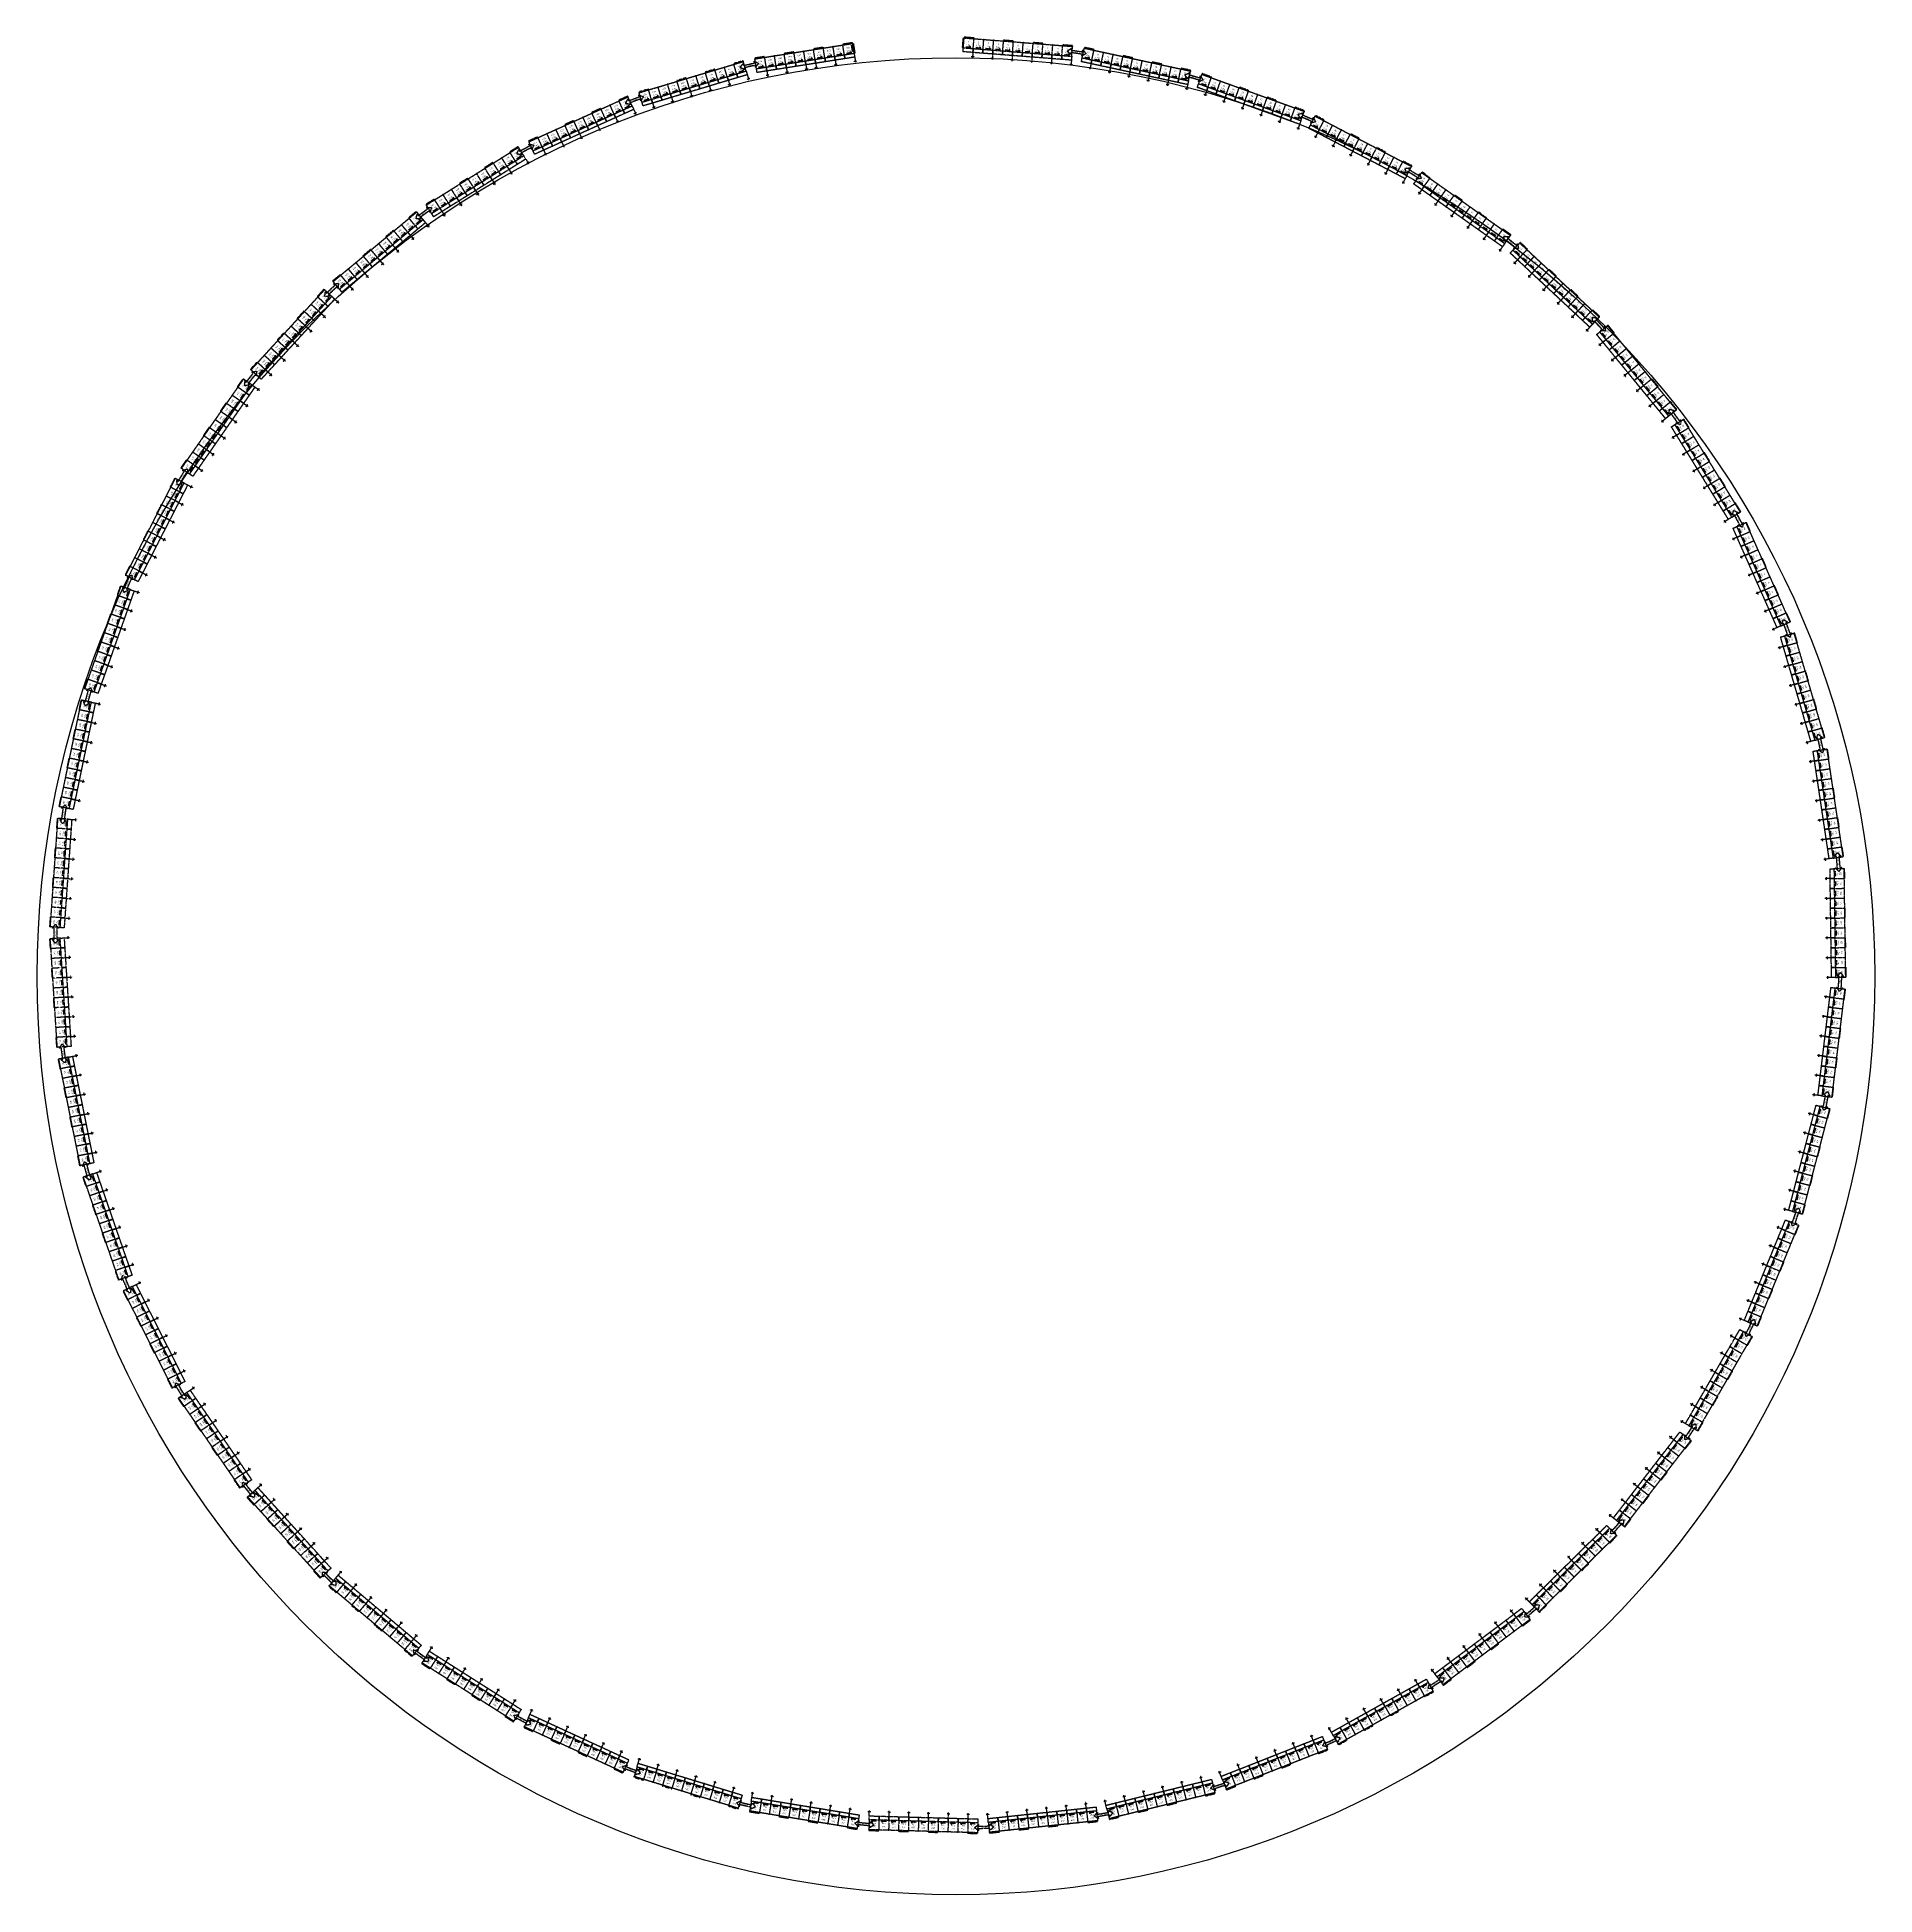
# Model space of a CAD drawing. Header units: millimetres. Extents: x -104667 to 131446, y -104429 to 134339.
import ezdxf
from ezdxf.enums import TextEntityAlignment as Align

# ---------------------------------------------------------------- set-up
doc = ezdxf.new("R2010")
doc.units = ezdxf.units.MM
doc.linetypes.add('KwikScaf_DASHED', pattern=[3.75, 2.5, -1.25])
doc.linetypes.add('KwikScaf_Line', pattern=[1, 1, 0])
doc.layers.get('0').update_dxf_attribs({"linetype": 'CONTINUOUS'})
doc.layers.add('KwikScaf Schematic', color=7, linetype='CONTINUOUS')
doc.styles.add('KwikScaf ISO', font='isocp.shx')

msp = doc.modelspace()

# ---------------------------------------------------------------- linework, layer by layer
msp.add_circle((13389, 13628), 118057)
at = {"layer": 'KwikScaf Schematic', "color": 1, "linetype": 'KwikScaf_DASHED'}
for p, q in [((14234, 132981), (14333, 134247)), ((15707, 134239), (14441, 134339)), ((20772, 133843), (19505, 133942)), ((-11208, 131846), (-12462, 131648)), ((-7444, 132440), (-8699, 132242)), ((-3681, 133033), (-4935, 132835)), ((83, 133627), (-1172, 133429)), ((-68, 133299), (68, 132440)), ((197, 133544), (395, 132289)), ((24570, 133545), (23304, 133644)), ((28368, 133247), (27102, 133346)), ((31137, 132756), (29896, 133024)), ((36103, 131684), (34861, 131952)), ((-21267, 129120), (-22484, 128756)), ((-17617, 130212), (-18834, 129848)), ((-13967, 131305), (-15184, 130941)), ((39827, 130880), (38585, 131148)), ((43551, 130076), (42310, 130344)), ((46229, 129218), (45035, 129650)), ((-28796, 126757), (-29953, 126233)), ((-26134, 127663), (-27350, 127299)), ((51006, 127491), (49812, 127923)), ((54589, 126195), (53395, 126627)), ((-32267, 125185), (-33423, 124661)), ((58172, 124899), (56978, 125331)), ((60711, 123690), (59585, 124278)), ((-35737, 123613), (-36894, 123090)), ((65214, 121338), (64088, 121926)), ((-42881, 120263), (-43958, 119589)), ((-40365, 121518), (-41522, 120994)), ((68590, 119573), (67465, 120162)), ((-46110, 118240), (-47186, 117566)), ((71967, 117809), (70842, 118397)), ((74321, 116271), (73285, 117005)), ((-49339, 116218), (-50415, 115543)), ((-53644, 113521), (-54720, 112846)), ((78468, 113337), (77431, 114070)), ((-55970, 111940), (-56946, 111128)), ((81578, 111136), (80541, 111869)), ((-58898, 109503), (-59874, 108691)), ((84688, 108935), (83651, 109668)), ((86815, 107095), (85886, 107961)), ((-61827, 107066), (-62803, 106253)), ((-65731, 103816), (-66708, 103004)), ((90531, 103631), (89602, 104497)), ((-67825, 101938), (-68683, 101003)), ((93318, 101033), (92389, 101899)), ((-70400, 99131), (-71259, 98195)), ((96105, 98436), (95176, 99302)), ((-72976, 96323), (-73834, 95387)), ((97966, 96327), (97161, 97310)), ((101184, 92397), (100380, 93380)), ((-76410, 92580), (-77268, 91644)), ((-78232, 90438), (-78958, 89396)), ((103598, 89449), (102794, 90432)), ((-80408, 87311), (-81134, 86268)), ((106012, 86501), (105207, 87484)), ((-82584, 84183), (-83310, 83141)), ((107574, 84163), (106908, 85244)), ((-85486, 80013), (-86211, 78971)), ((110236, 79836), (109571, 80918)), ((-87005, 77647), (-87584, 76517)), ((112233, 76592), (111567, 77673)), ((-88742, 74256), (-89321, 73126)), ((114230, 73347), (113564, 74429)), ((115464, 70820), (114950, 71981)), ((-90479, 70865), (-91059, 69735)), ((117523, 66176), (117008, 67337)), ((-92796, 66344), (-93375, 65214)), ((-93984, 63795), (-94407, 62598)), ((119067, 62693), (118553, 63854)), ((-95252, 60202), (-95674, 59005)), ((120611, 59210), (120097, 60371)), ((121496, 56541), (121142, 57760)), ((-96519, 56609), (-96941, 55412)), ((122914, 51663), (122559, 52882)), ((-98208, 51819), (-98631, 50621)), ((-99045, 49134), (-99303, 47890)), ((123977, 48004), (123623, 49224)), ((-99819, 45403), (-100077, 44160)), ((125041, 44345), (124686, 45565)), ((-100593, 41673), (-100851, 40429)), ((125560, 41582), (125372, 42838)), ((-101625, 36699), (-101884, 35455)), ((126311, 36558), (126123, 37814)), ((-102094, 33926), (-102183, 32659)), ((126875, 32789), (126687, 34046)), ((-102362, 30125), (-102451, 28859)), ((127438, 29021), (127250, 30277)), ((-102629, 26325), (-102718, 25058)), ((127582, 26213), (127564, 27483)), ((127653, 21134), (127636, 22403)), ((-102986, 21257), (-103075, 19990)), ((-103079, 18447), (-102997, 17179)), ((127707, 17324), (127689, 18594)), ((-102834, 14645), (-102753, 13377)), ((127760, 13514), (127743, 14784)), ((127527, 10712), (127679, 11973)), ((-102590, 10842), (-102509, 9575)), ((-102264, 5773), (-102183, 4506)), ((126917, 5669), (127069, 6930)), ((-101980, 2975), (-101729, 1730)), ((126459, 1886), (126612, 3147)), ((-101228, -760), (-100978, -2005)), ((126002, -1896), (126154, -635)), ((-100477, -4495), (-100226, -5740)), ((125395, -4642), (125715, -3413)), ((-99474, -9475), (-99224, -10720)), ((124114, -9558), (124434, -8329)), ((-98818, -12209), (-98403, -13410)), ((123154, -13245), (123474, -12016)), ((-97572, -15810), (-97157, -17010)), ((122194, -16932), (122514, -15703)), ((121224, -19571), (121706, -18396)), ((-96327, -19411), (-95912, -20611)), ((119297, -24272), (119778, -23097)), ((-94666, -24212), (-94251, -25412)), ((-93649, -26833), (-93077, -27967)), ((117851, -27797), (118333, -26622)), ((-91932, -30235), (-91360, -31368)), ((116405, -31322), (116887, -30147)), ((115091, -33808), (115726, -32708)), ((-90216, -33636), (-89644, -34770)), ((-87927, -38171), (-87355, -39305)), ((112551, -38207), (113186, -37107)), ((110646, -41507), (111281, -40407)), ((-86567, -40633), (-85848, -41680)), ((-84410, -43773), (-83691, -44820)), ((108741, -44806), (109376, -43706)), ((-82253, -46914), (-81534, -47961)), ((107105, -47093), (107881, -46088)), ((103998, -51113), (104775, -50108)), ((-79377, -51102), (-78658, -52148)), ((-77700, -53359), (-76848, -54300)), ((101668, -54127), (102445, -53122)), ((-75142, -56182), (-74289, -57123)), ((99338, -57142), (100115, -56137)), ((-72584, -59005), (-71731, -59946)), ((97410, -59189), (98315, -58297)), ((93793, -62756), (94698, -61864)), ((-69172, -62770), (-68320, -63711)), ((-67208, -64782), (-66237, -65600)), ((91080, -65431), (91985, -64539)), ((-64294, -67237), (-63323, -68055)), ((86183, -69877), (87198, -69114)), ((88367, -68106), (89272, -67214)), ((-61381, -69692), (-60409, -70510)), ((-57496, -72965), (-56525, -73783)), ((82120, -72927), (83136, -72164)), ((-55280, -74696), (-54207, -75376)), ((79073, -75214), (80089, -74451)), ((-52063, -76738), (-50991, -77419)), ((-48847, -78780), (-47775, -79461)), ((73624, -78963), (74733, -78344)), ((76026, -77501), (77042, -76739)), ((69189, -81441), (70298, -80822)), ((-44558, -81503), (-43486, -82184)), ((-42130, -82922), (-40976, -83453)), ((65863, -83300), (66972, -82680)), ((-38669, -84514), (-37515, -85045)), ((59961, -86285), (61143, -85820)), ((62537, -85158), (63646, -84539)), ((-35208, -86107), (-34054, -86638)), ((-30593, -88231), (-29440, -88762)), ((55234, -88146), (56416, -87681)), ((-27997, -89311), (-26782, -89683)), ((-24354, -90426), (-23139, -90798)), ((48144, -90938), (49326, -90473)), ((51689, -89542), (52871, -89077)), ((-20710, -91541), (-19496, -91912)), ((-15853, -93027), (-14638, -93398)), ((40506, -92921), (41740, -92618)), ((45440, -91710), (46673, -91407)), ((-13135, -93749), (-11882, -93955)), ((-9375, -94366), (-8122, -94571)), ((-5615, -94982), (-4362, -95188)), ((30323, -95139), (31586, -95005)), ((33106, -94737), (34340, -94435)), ((36806, -93829), (38040, -93526)), ((-602, -95804), (651, -96009)), ((2188, -96156), (3457, -96191)), ((5996, -96263), (7266, -96298)), ((9805, -96370), (11074, -96405)), ((14883, -96512), (16152, -96548)), ((17695, -96487), (18958, -96352)), ((21483, -96083), (22746, -95948)), ((25272, -95678), (26535, -95544))]:
    msp.add_line(p, q, dxfattribs=at)
at = {"layer": 'KwikScaf Schematic', "color": 1, "linetype": 'KwikScaf_Line'}
for p, q in [((14334, 132973), (14433, 134239)), ((14433, 134239), (15699, 134140)), ((15600, 132874), (15699, 134140)), ((15699, 134140), (16965, 134041)), ((16866, 132774), (16965, 134041)), ((16965, 134041), (18231, 133941)), ((18132, 132675), (18231, 133941)), ((18231, 133941), (19498, 133842)), ((19398, 132576), (19498, 133842)), ((19498, 133842), (20764, 133743)), ((20664, 132477), (20764, 133743)), ((20764, 133743), (22030, 133644)), ((-12447, 131549), (-11192, 131747)), ((-12249, 130295), (-12447, 131549)), ((-11192, 131747), (-9938, 131945)), ((-10994, 130493), (-11192, 131747)), ((-9938, 131945), (-8683, 132143)), ((-9740, 130691), (-9938, 131945)), ((-8683, 132143), (-7429, 132341)), ((-8485, 130888), (-8683, 132143)), ((-7429, 132341), (-6174, 132539)), ((-7231, 131086), (-7429, 132341)), ((-6942, 131293), (-6315, 131392)), ((-6315, 131392), (-6484, 131445)), ((-6315, 131392), (-6459, 131288)), ((-6174, 132539), (-4920, 132737)), ((-5976, 131284), (-6174, 132539)), ((-5976, 131284), (-4722, 131482)), ((-5687, 131490), (-5060, 131589)), ((-5060, 131589), (-5229, 131643)), ((-5060, 131589), (-5205, 131486)), ((-4920, 132737), (-3665, 132934)), ((-4722, 131482), (-4920, 132737)), ((-4722, 131482), (-3467, 131680)), ((-4722, 131482), (-4643, 130980)), ((-4643, 130980), (-4722, 131482)), ((-4433, 131688), (-3806, 131787)), ((-3806, 131787), (-3975, 131841)), ((-3806, 131787), (-3950, 131684)), ((-3665, 132934), (-2411, 133132)), ((-3467, 131680), (-3665, 132934)), ((-3467, 131680), (-2213, 131878)), ((-3467, 131680), (-3388, 131178)), ((-3388, 131178), (-3467, 131680)), ((-2134, 131376), (-3388, 131178)), ((-3178, 131886), (-2551, 131985)), ((-2551, 131985), (-2720, 132039)), ((-2551, 131985), (-2696, 131882)), ((-2411, 133132), (-1156, 133330)), ((-2213, 131878), (-2411, 133132)), ((-2213, 131878), (-958, 132076)), ((-2213, 131878), (-2134, 131376)), ((-2134, 131376), (-2213, 131878)), ((-879, 131574), (-2134, 131376)), ((-2134, 131376), (-2025, 130685)), ((-1924, 132084), (-1297, 132183)), ((-1297, 132183), (-1466, 132237)), ((-1297, 132183), (-1441, 132080)), ((-1156, 133330), (98, 133528)), ((-958, 132076), (-1156, 133330)), ((-958, 132076), (296, 132274)), ((-958, 132076), (-879, 131574)), ((-879, 131574), (-958, 132076)), ((375, 131772), (-879, 131574)), ((-669, 132282), (-42, 132381)), ((-42, 132381), (-211, 132435)), ((-42, 132381), (-187, 132278)), ((296, 132274), (98, 133528)), ((296, 132274), (375, 131772)), ((375, 131772), (484, 131080)), ((14294, 132466), (14334, 132973)), ((15560, 132367), (14294, 132466)), ((14334, 132973), (15600, 132874)), ((14663, 133106), (15296, 133057)), ((15296, 133057), (15131, 132990)), ((15296, 133057), (15144, 133148)), ((15345, 131857), (15694, 131830)), ((15560, 132367), (15506, 131669)), ((15600, 132874), (15560, 132367)), ((15560, 132367), (15600, 132874)), ((16826, 132268), (15560, 132367)), ((15600, 132874), (16866, 132774)), ((15929, 133007), (16562, 132957)), ((16562, 132957), (16398, 132891)), ((16562, 132957), (16410, 133049)), ((16866, 132774), (16826, 132268)), ((16826, 132268), (16866, 132774)), ((18093, 132169), (16826, 132268)), ((16866, 132774), (18132, 132675)), ((17195, 132908), (17828, 132858)), ((17828, 132858), (17664, 132792)), ((17828, 132858), (17676, 132950)), ((17877, 131659), (18226, 131632)), ((18093, 132169), (18038, 131471)), ((18132, 132675), (18093, 132169)), ((18093, 132169), (18132, 132675)), ((19359, 132070), (18093, 132169)), ((18132, 132675), (19398, 132576)), ((18461, 132809), (19094, 132759)), ((19094, 132759), (18930, 132692)), ((19094, 132759), (18942, 132851)), ((19398, 132576), (19359, 132070)), ((19359, 132070), (19398, 132576)), ((20625, 131970), (19359, 132070)), ((19398, 132576), (20664, 132477)), ((19727, 132709), (20360, 132660)), ((20360, 132660), (20196, 132593)), ((20360, 132660), (20208, 132751)), ((20409, 131461), (20758, 131433)), ((20625, 131970), (20570, 131272)), ((20664, 132477), (20625, 131970)), ((20625, 131970), (20664, 132477)), ((21891, 131871), (20625, 131970)), ((20664, 132477), (21931, 132377)), ((20993, 132610), (21626, 132561)), ((21626, 132561), (21462, 132494)), ((21626, 132561), (21474, 132652)), ((21931, 132377), (21891, 131871)), ((21891, 131871), (21931, 132377)), ((23157, 131772), (21891, 131871)), ((21931, 132377), (22030, 133644)), ((21931, 132377), (23197, 132278)), ((22030, 133644), (23296, 133544)), ((22260, 132511), (22893, 132461)), ((22893, 132461), (22728, 132395)), ((22893, 132461), (22741, 132553)), ((23157, 131772), (23102, 131074)), ((23197, 132278), (23157, 131772)), ((23157, 131772), (23197, 132278)), ((24423, 131673), (23157, 131772)), ((23197, 132278), (23296, 133544)), ((23197, 132278), (24463, 132179)), ((23296, 133544), (24562, 133445)), ((23526, 132412), (24159, 132362)), ((24159, 132362), (23994, 132295)), ((24159, 132362), (24007, 132454)), ((24463, 132179), (24423, 131673)), ((24423, 131673), (24463, 132179)), ((25689, 131573), (24423, 131673)), ((24463, 132179), (24562, 133445)), ((24463, 132179), (25729, 132080)), ((24562, 133445), (25828, 133346)), ((24792, 132312), (25425, 132263)), ((25425, 132263), (25260, 132196)), ((25425, 132263), (25273, 132354)), ((25689, 131573), (25635, 130875)), ((25729, 132080), (25689, 131573)), ((25689, 131573), (25729, 132080)), ((26955, 131474), (25689, 131573)), ((25729, 132080), (25828, 133346)), ((25729, 132080), (26995, 131981)), ((25828, 133346), (27094, 133247)), ((26058, 132213), (26691, 132164)), ((26691, 132164), (26526, 132097)), ((26691, 132164), (26539, 132255)), ((26995, 131981), (26955, 131474)), ((26955, 131474), (26995, 131981)), ((28222, 131375), (26955, 131474)), ((26995, 131981), (27094, 133247)), ((26995, 131981), (28261, 131881)), ((27094, 133247), (28360, 133147)), ((27324, 132114), (27957, 132064)), ((27957, 132064), (27793, 131998)), ((27957, 132064), (27805, 132156)), ((28222, 131375), (28167, 130677)), ((28261, 131881), (28222, 131375)), ((28261, 131881), (28360, 133147)), ((29499, 131188), (29607, 131685)), ((29607, 131685), (29875, 132926)), ((29607, 131685), (30848, 131417)), ((29875, 132926), (31116, 132658)), ((29950, 131773), (30571, 131639)), ((30571, 131639), (30399, 131595)), ((30571, 131639), (30433, 131750)), ((30848, 131417), (30741, 130920)), ((30741, 130920), (30848, 131417)), ((30848, 131417), (31116, 132658)), ((30848, 131417), (32089, 131149)), ((31116, 132658), (32357, 132390)), ((31192, 131505), (31813, 131371)), ((31813, 131371), (31641, 131327)), ((31813, 131371), (31674, 131482)), ((32089, 131149), (32357, 132390)), ((32357, 132390), (33599, 132122)), ((33331, 130881), (33599, 132122)), ((33599, 132122), (34840, 131854)), ((34572, 130613), (34840, 131854)), ((34840, 131854), (36082, 131586)), ((35814, 130345), (36082, 131586)), ((36082, 131586), (37323, 131318)), ((-22455, 128660), (-21238, 129024)), ((-21238, 129024), (-20022, 129388)), ((-20874, 127807), (-21238, 129024)), ((-20022, 129388), (-18805, 129752)), ((-19658, 128172), (-20022, 129388)), ((-18805, 129752), (-17588, 130117)), ((-18441, 128536), (-18805, 129752)), ((-18182, 128779), (-17574, 128961)), ((-17574, 128961), (-17749, 128992)), ((-17574, 128961), (-17703, 128839)), ((-17588, 130117), (-16372, 130481)), ((-17224, 128900), (-17588, 130117)), ((-17224, 128900), (-16008, 129264)), ((-16966, 129143), (-16357, 129325)), ((-16357, 129325), (-16532, 129356)), ((-16357, 129325), (-16487, 129204)), ((-16372, 130481), (-15155, 130845)), ((-16008, 129264), (-16372, 130481)), ((-16008, 129264), (-14791, 129628)), ((-16008, 129264), (-15862, 128778)), ((-15862, 128778), (-16008, 129264)), ((-14645, 129142), (-15862, 128778)), ((-15749, 129507), (-15141, 129689)), ((-15141, 129689), (-15315, 129720)), ((-15141, 129689), (-15270, 129568)), ((-15155, 130845), (-13938, 131209)), ((-14791, 129628), (-15155, 130845)), ((-14791, 129628), (-13574, 129993)), ((-14791, 129628), (-14645, 129142)), ((-14645, 129142), (-14791, 129628)), ((-13429, 129506), (-14645, 129142)), ((-14532, 129872), (-13924, 130054)), ((-13924, 130054), (-14099, 130084)), ((-13924, 130054), (-14053, 129932)), ((-13574, 129993), (-13938, 131209)), ((-13574, 129993), (-13429, 129506)), ((-13446, 128953), (-13110, 129053)), ((-13429, 129506), (-13228, 128835)), ((-12249, 130295), (-10994, 130493)), ((-12170, 129793), (-12249, 130295)), ((-10915, 129991), (-12170, 129793)), ((-11960, 130501), (-11333, 130600)), ((-11333, 130600), (-11502, 130654)), ((-11333, 130600), (-11477, 130497)), ((-11006, 129445), (-10660, 129500)), ((-10994, 130493), (-9740, 130691)), ((-10994, 130493), (-10915, 129991)), ((-10915, 129991), (-10994, 130493)), ((-9661, 130189), (-10915, 129991)), ((-10915, 129991), (-10806, 129299)), ((-10705, 130699), (-10078, 130798)), ((-10078, 130798), (-10247, 130852)), ((-10078, 130798), (-10222, 130695)), ((-9740, 130691), (-8485, 130888)), ((-9740, 130691), (-9661, 130189)), ((-9661, 130189), (-9740, 130691)), ((-8406, 130387), (-9661, 130189)), ((-9451, 130897), (-8824, 130996)), ((-8824, 130996), (-8993, 131049)), ((-8824, 130996), (-8968, 130893)), ((-8497, 129841), (-8151, 129895)), ((-8485, 130888), (-7231, 131086)), ((-8485, 130888), (-8406, 130387)), ((-8406, 130387), (-8485, 130888)), ((-7152, 130585), (-8406, 130387)), ((-8406, 130387), (-8297, 129695)), ((-8196, 131095), (-7569, 131194)), ((-7569, 131194), (-7738, 131247)), ((-7569, 131194), (-7714, 131091)), ((-7231, 131086), (-5976, 131284)), ((-7231, 131086), (-7152, 130585)), ((-7152, 130585), (-7231, 131086)), ((-5897, 130782), (-7152, 130585)), ((-5988, 130237), (-5642, 130291)), ((-5976, 131284), (-5897, 130782)), ((-5897, 130782), (-5976, 131284)), ((-4643, 130980), (-5897, 130782)), ((-5897, 130782), (-5788, 130091)), ((-4734, 130434), (-4388, 130489)), ((-3388, 131178), (-4643, 130980)), ((-4643, 130980), (-4534, 130289)), ((-2225, 130830), (-1879, 130885)), ((284, 131226), (630, 131280)), ((22942, 131262), (23290, 131235)), ((25474, 131064), (25823, 131036)), ((28006, 130865), (28355, 130838)), ((30741, 130920), (29499, 131188)), ((30459, 130444), (30801, 130370)), ((30741, 130920), (30593, 130236)), ((31982, 130652), (30741, 130920)), ((32089, 131149), (31982, 130652)), ((31982, 130652), (32089, 131149)), ((33224, 130384), (31982, 130652)), ((32089, 131149), (33331, 130881)), ((32433, 131237), (33054, 131103)), ((33054, 131103), (32882, 131059)), ((33054, 131103), (32916, 131214)), ((32942, 129908), (33284, 129834)), ((33224, 130384), (33076, 129700)), ((33331, 130881), (33224, 130384)), ((33224, 130384), (33331, 130881)), ((34465, 130116), (33224, 130384)), ((33331, 130881), (34572, 130613)), ((33675, 130969), (34295, 130835)), ((34295, 130835), (34123, 130791)), ((34295, 130835), (34157, 130946)), ((34572, 130613), (34465, 130116)), ((34465, 130116), (34572, 130613)), ((35706, 129848), (34465, 130116)), ((34572, 130613), (35814, 130345)), ((34916, 130701), (35537, 130567)), ((35537, 130567), (35365, 130523)), ((35537, 130567), (35398, 130678)), ((35425, 129372), (35767, 129298)), ((35706, 129848), (35559, 129164)), ((35814, 130345), (35706, 129848)), ((35706, 129848), (35814, 130345)), ((36948, 129580), (35706, 129848)), ((35814, 130345), (37055, 130077)), ((36157, 130433), (36778, 130299)), ((36778, 130299), (36606, 130255)), ((36778, 130299), (36640, 130410)), ((37055, 130077), (36948, 129580)), ((36948, 129580), (37055, 130077)), ((38189, 129312), (36948, 129580)), ((37055, 130077), (37323, 131318)), ((37055, 130077), (38296, 129809)), ((37323, 131318), (38564, 131050)), ((37399, 130165), (38020, 130031)), ((38020, 130031), (37848, 129987)), ((38020, 130031), (37881, 130142)), ((38189, 129312), (38041, 128628)), ((38296, 129809), (38189, 129312)), ((38189, 129312), (38296, 129809)), ((39431, 129044), (38189, 129312)), ((38296, 129809), (38564, 131050)), ((38296, 129809), (39538, 129541)), ((38564, 131050), (39806, 130782)), ((38640, 129897), (39261, 129763)), ((39261, 129763), (39089, 129719)), ((39261, 129763), (39123, 129874)), ((39538, 129541), (39431, 129044)), ((39431, 129044), (39538, 129541)), ((40672, 128776), (39431, 129044)), ((39538, 129541), (39806, 130782)), ((39538, 129541), (40779, 129273)), ((39806, 130782), (41047, 130514)), ((39882, 129629), (40502, 129495)), ((40502, 129495), (40330, 129451)), ((40502, 129495), (40364, 129606)), ((40779, 129273), (40672, 128776)), ((40672, 128776), (40779, 129273)), ((40779, 129273), (41047, 130514)), ((40779, 129273), (42021, 129005)), ((41047, 130514), (42289, 130246)), ((41123, 129361), (41744, 129227)), ((41744, 129227), (41572, 129183)), ((41744, 129227), (41605, 129338)), ((42021, 129005), (41913, 128508)), ((41913, 128508), (42021, 129005)), ((42021, 129005), (42289, 130246)), ((42021, 129005), (43262, 128737)), ((42289, 130246), (43530, 129978)), ((42364, 129093), (42985, 128959)), ((42985, 128959), (42813, 128915)), ((42985, 128959), (42847, 129070)), ((43262, 128737), (43530, 129978)), ((44569, 128362), (45001, 129556)), ((45001, 129556), (46195, 129124)), ((45763, 127930), (46195, 129124)), ((46195, 129124), (47389, 128692)), ((-29912, 126142), (-28755, 126666)), ((-28231, 125509), (-28755, 126666)), ((-27322, 127203), (-26105, 127567)), ((-26958, 125986), (-27322, 127203)), ((-26105, 127567), (-24888, 127931)), ((-25741, 126351), (-26105, 127567)), ((-25741, 126351), (-24524, 126715)), ((-25482, 126594), (-24874, 126776)), ((-24874, 126776), (-25049, 126806)), ((-24874, 126776), (-25003, 126654)), ((-24888, 127931), (-23672, 128296)), ((-24524, 126715), (-24888, 127931)), ((-24524, 126715), (-23308, 127079)), ((-24524, 126715), (-24379, 126228)), ((-24379, 126228), (-24524, 126715)), ((-23162, 126592), (-24379, 126228)), ((-24266, 126958), (-23657, 127140)), ((-23657, 127140), (-23832, 127171)), ((-23657, 127140), (-23787, 127018)), ((-23672, 128296), (-22455, 128660)), ((-23308, 127079), (-23672, 128296)), ((-23308, 127079), (-22091, 127443)), ((-23308, 127079), (-23162, 126592)), ((-23162, 126592), (-23308, 127079)), ((-21945, 126957), (-23162, 126592)), ((-23162, 126592), (-22961, 125922)), ((-23049, 127322), (-22441, 127504)), ((-22441, 127504), (-22615, 127535)), ((-22441, 127504), (-22570, 127383)), ((-22091, 127443), (-22455, 128660)), ((-22091, 127443), (-20874, 127807)), ((-22091, 127443), (-21945, 126957)), ((-21945, 126957), (-22091, 127443)), ((-20729, 127321), (-21945, 126957)), ((-21832, 127686), (-21224, 127868)), ((-21224, 127868), (-21399, 127899)), ((-21224, 127868), (-21353, 127747)), ((-20874, 127807), (-19658, 128172)), ((-20874, 127807), (-20729, 127321)), ((-20729, 127321), (-20874, 127807)), ((-20746, 126768), (-20410, 126868)), ((-19512, 127685), (-20729, 127321)), ((-20729, 127321), (-20528, 126650)), ((-20616, 128051), (-20007, 128233)), ((-20007, 128233), (-20182, 128263)), ((-20007, 128233), (-20137, 128111)), ((-19658, 128172), (-18441, 128536)), ((-19658, 128172), (-19512, 127685)), ((-19512, 127685), (-19658, 128172)), ((-18295, 128049), (-19512, 127685)), ((-19399, 128415), (-18791, 128597)), ((-18791, 128597), (-18965, 128627)), ((-18791, 128597), (-18920, 128475)), ((-18441, 128536), (-17224, 128900)), ((-18441, 128536), (-18295, 128049)), ((-18295, 128049), (-18441, 128536)), ((-18312, 127496), (-17977, 127596)), ((-17079, 128413), (-18295, 128049)), ((-18295, 128049), (-18095, 127379)), ((-17224, 128900), (-17079, 128413)), ((-17079, 128413), (-17224, 128900)), ((-15862, 128778), (-17079, 128413)), ((-15879, 128224), (-15544, 128325)), ((-15862, 128778), (-15661, 128107)), ((37907, 128836), (38249, 128762)), ((40390, 128300), (40732, 128226)), ((40672, 128776), (40524, 128092)), ((41913, 128508), (40672, 128776)), ((43155, 128240), (41913, 128508)), ((42873, 127764), (43215, 127690)), ((43155, 128240), (43007, 127556)), ((43262, 128737), (43155, 128240)), ((44396, 127884), (44569, 128362)), ((45590, 127452), (44396, 127884)), ((44569, 128362), (45763, 127930)), ((44921, 128403), (45519, 128187)), ((45247, 127018), (45576, 126899)), ((45519, 128187), (45342, 128167)), ((45590, 127452), (45352, 126794)), ((45519, 128187), (45396, 128316)), ((45763, 127930), (45590, 127452)), ((45590, 127452), (45763, 127930)), ((46785, 127020), (45590, 127452)), ((45763, 127930), (46957, 127498)), ((46116, 127971), (46713, 127755)), ((46713, 127755), (46537, 127735)), ((46713, 127755), (46591, 127884)), ((46957, 127498), (46785, 127020)), ((46785, 127020), (46957, 127498)), ((47979, 126588), (46785, 127020)), ((46957, 127498), (47389, 128692)), ((46957, 127498), (48152, 127066)), ((47310, 127539), (47907, 127323)), ((47389, 128692), (48584, 128260)), ((47907, 127323), (47731, 127303)), ((47979, 126588), (47741, 125930)), ((47907, 127323), (47785, 127452)), ((48152, 127066), (47979, 126588)), ((47979, 126588), (48152, 127066)), ((49173, 126156), (47979, 126588)), ((48152, 127066), (48584, 128260)), ((48152, 127066), (49346, 126634)), ((48504, 127107), (49101, 126891)), ((48584, 128260), (49778, 127828)), ((49101, 126891), (48925, 126871)), ((49101, 126891), (48979, 127020)), ((49346, 126634), (49173, 126156)), ((49173, 126156), (49346, 126634)), ((49346, 126634), (49778, 127828)), ((49346, 126634), (50540, 126202)), ((49699, 126676), (50296, 126460)), ((49778, 127828), (50972, 127397)), ((50296, 126460), (50173, 126588)), ((50540, 126202), (50972, 127397)), ((50972, 127397), (52167, 126965)), ((51735, 125770), (52167, 126965)), ((52167, 126965), (53361, 126533)), ((-34539, 124046), (-33382, 124570)), ((-33382, 124570), (-32225, 125094)), ((-32858, 123413), (-33382, 124570)), ((-32225, 125094), (-31068, 125618)), ((-31701, 123937), (-32225, 125094)), ((-31701, 123937), (-30544, 124461)), ((-31478, 124213), (-30899, 124475)), ((-30899, 124475), (-31077, 124482)), ((-31068, 125618), (-29912, 126142)), ((-30544, 124461), (-31068, 125618)), ((-30899, 124475), (-31011, 124337)), ((-30544, 124461), (-29388, 124985)), ((-30544, 124461), (-30335, 123999)), ((-30335, 123999), (-30544, 124461)), ((-29178, 124523), (-30335, 123999)), ((-30321, 124737), (-29742, 124999)), ((-29742, 124999), (-29920, 125006)), ((-29388, 124985), (-29912, 126142)), ((-29742, 124999), (-29854, 124861)), ((-29388, 124985), (-28231, 125509)), ((-29388, 124985), (-29178, 124523)), ((-29178, 124523), (-29388, 124985)), ((-28021, 125046), (-29178, 124523)), ((-29164, 125261), (-28585, 125523)), ((-28585, 125523), (-28763, 125530)), ((-28585, 125523), (-28697, 125385)), ((-28231, 125509), (-28021, 125046)), ((-28021, 125046), (-27732, 124409)), ((-27964, 124496), (-27645, 124640)), ((-26958, 125986), (-25741, 126351)), ((-26812, 125500), (-26958, 125986)), ((-25595, 125864), (-26812, 125500)), ((-26699, 126230), (-26091, 126412)), ((-26091, 126412), (-26265, 126442)), ((-26091, 126412), (-26220, 126290)), ((-25741, 126351), (-25595, 125864)), ((-25595, 125864), (-25741, 126351)), ((-25612, 125311), (-25277, 125411)), ((-24379, 126228), (-25595, 125864)), ((-25595, 125864), (-25394, 125193)), ((-23179, 126039), (-22844, 126140)), ((47636, 126154), (47965, 126035)), ((50368, 125725), (49173, 126156)), ((50024, 125290), (50354, 125171)), ((50296, 126460), (50120, 126439)), ((50368, 125725), (50130, 125066)), ((50540, 126202), (50368, 125725)), ((50368, 125725), (50540, 126202)), ((51562, 125293), (50368, 125725)), ((50540, 126202), (51735, 125770)), ((50893, 126244), (51490, 126028)), ((51490, 126028), (51314, 126007)), ((51490, 126028), (51368, 126156)), ((51735, 125770), (51562, 125293)), ((51562, 125293), (51735, 125770)), ((52756, 124861), (51562, 125293)), ((51735, 125770), (52929, 125338)), ((52087, 125812), (52684, 125596)), ((52413, 124426), (52742, 124307)), ((52684, 125596), (52508, 125575)), ((52756, 124861), (52518, 124202)), ((52684, 125596), (52562, 125724)), ((52929, 125338), (52756, 124861)), ((52756, 124861), (52929, 125338)), ((53950, 124429), (52756, 124861)), ((52929, 125338), (53361, 126533)), ((52929, 125338), (54123, 124906)), ((53282, 125380), (53879, 125164)), ((53361, 126533), (54555, 126101)), ((53879, 125164), (53702, 125143)), ((53879, 125164), (53756, 125292)), ((54123, 124906), (53950, 124429)), ((53950, 124429), (54123, 124906)), ((55145, 123997), (53950, 124429)), ((54123, 124906), (54555, 126101)), ((54123, 124906), (55318, 124474)), ((54476, 124948), (55073, 124732)), ((54555, 126101), (55749, 125669)), ((55073, 124732), (54897, 124711)), ((55073, 124732), (54951, 124860)), ((55318, 124474), (55145, 123997)), ((55145, 123997), (55318, 124474)), ((55318, 124474), (55749, 125669)), ((55318, 124474), (56512, 124043)), ((55670, 124516), (56267, 124300)), ((55749, 125669), (56944, 125237)), ((56267, 124300), (56091, 124279)), ((56267, 124300), (56145, 124428)), ((56512, 124043), (56944, 125237)), ((56944, 125237), (58138, 124805)), ((57706, 123611), (58138, 124805)), ((58951, 123064), (59539, 124190)), ((59539, 124190), (60665, 123601)), ((-40323, 121427), (-39167, 121950)), ((-39167, 121950), (-38010, 122474)), ((-38643, 120794), (-39167, 121950)), ((-38010, 122474), (-36853, 122998)), ((-37486, 121318), (-38010, 122474)), ((-37486, 121318), (-36329, 121842)), ((-37262, 121593), (-36684, 121855)), ((-36684, 121855), (-36861, 121862)), ((-36853, 122998), (-35696, 123522)), ((-36329, 121842), (-36853, 122998)), ((-36684, 121855), (-36795, 121717)), ((-36329, 121842), (-35172, 122365)), ((-36329, 121842), (-36119, 121379)), ((-36119, 121379), (-36329, 121842)), ((-34962, 121903), (-36119, 121379)), ((-36105, 122117), (-35527, 122379)), ((-35527, 122379), (-35704, 122386)), ((-35696, 123522), (-34539, 124046)), ((-35172, 122365), (-35696, 123522)), ((-35527, 122379), (-35639, 122241)), ((-35172, 122365), (-34015, 122889)), ((-35172, 122365), (-34962, 121903)), ((-34962, 121903), (-35172, 122365)), ((-33806, 122427), (-34962, 121903)), ((-34962, 121903), (-34674, 121265)), ((-34948, 122641), (-34370, 122903)), ((-34370, 122903), (-34547, 122910)), ((-34015, 122889), (-34539, 124046)), ((-34370, 122903), (-34482, 122765)), ((-34015, 122889), (-32858, 123413)), ((-34015, 122889), (-33806, 122427)), ((-33806, 122427), (-34015, 122889)), ((-32649, 122951), (-33806, 122427)), ((-33791, 123165), (-33213, 123427)), ((-33213, 123427), (-33390, 123434)), ((-33213, 123427), (-33325, 123289)), ((-32858, 123413), (-31701, 123937)), ((-32858, 123413), (-32649, 122951)), ((-32649, 122951), (-32858, 123413)), ((-31492, 123475), (-32649, 122951)), ((-32649, 122951), (-32360, 122313)), ((-32635, 123689), (-32056, 123951)), ((-32591, 122400), (-32273, 122545)), ((-32056, 123951), (-32233, 123958)), ((-32056, 123951), (-32168, 123813)), ((-31701, 123937), (-31492, 123475)), ((-31492, 123475), (-31701, 123937)), ((-30335, 123999), (-31492, 123475)), ((-30335, 123999), (-30046, 123361)), ((-30278, 123448), (-29959, 123593)), ((54802, 123563), (55131, 123444)), ((55145, 123997), (54907, 123338)), ((56339, 123565), (55145, 123997)), ((56512, 124043), (56339, 123565)), ((56339, 123565), (56512, 124043)), ((57533, 123133), (56339, 123565)), ((56512, 124043), (57706, 123611)), ((56864, 124084), (57462, 123868)), ((57190, 122699), (57519, 122580)), ((57462, 123868), (57285, 123847)), ((57533, 123133), (57295, 122475)), ((57462, 123868), (57339, 123996)), ((57706, 123611), (57533, 123133)), ((58716, 122614), (58951, 123064)), ((59841, 122026), (58716, 122614)), ((58951, 123064), (60077, 122476)), ((59306, 123058), (59869, 122764)), ((59841, 122026), (59517, 121405)), ((59869, 122764), (59691, 122767)), ((59869, 122764), (59765, 122907)), ((60077, 122476), (59841, 122026)), ((59841, 122026), (60077, 122476)), ((60967, 121437), (59841, 122026)), ((60077, 122476), (60665, 123601)), ((60077, 122476), (61202, 121888)), ((60432, 122470), (60994, 122175)), ((60665, 123601), (61790, 123013)), ((60994, 122175), (60817, 122179)), ((60994, 122175), (60890, 122319)), ((61202, 121888), (60967, 121437)), ((60967, 121437), (61202, 121888)), ((61202, 121888), (61790, 123013)), ((61202, 121888), (62328, 121300)), ((61557, 121881), (62120, 121587)), ((61790, 123013), (62916, 122425)), ((62328, 121300), (62916, 122425)), ((62916, 122425), (64042, 121837)), ((63454, 120712), (64042, 121837)), ((64042, 121837), (65167, 121249)), ((-44981, 118830), (-43905, 119504)), ((-43905, 119504), (-42828, 120178)), ((-43230, 118428), (-43905, 119504)), ((-42154, 119102), (-42828, 120178)), ((-41480, 120903), (-40323, 121427)), ((-40956, 119746), (-41480, 120903)), ((-40956, 119746), (-39799, 120270)), ((-40747, 119283), (-40956, 119746)), ((-39590, 119807), (-40747, 119283)), ((-40733, 120021), (-40154, 120283)), ((-40154, 120283), (-40332, 120290)), ((-39799, 120270), (-40323, 121427)), ((-40154, 120283), (-40266, 120145)), ((-39799, 120270), (-38643, 120794)), ((-39799, 120270), (-39590, 119807)), ((-39590, 119807), (-39799, 120270)), ((-38433, 120331), (-39590, 119807)), ((-39590, 119807), (-39301, 119169)), ((-39576, 120545), (-38997, 120807)), ((-39533, 119256), (-39214, 119401)), ((-38997, 120807), (-39175, 120814)), ((-38997, 120807), (-39109, 120669)), ((-38643, 120794), (-37486, 121318)), ((-38643, 120794), (-38433, 120331)), ((-38433, 120331), (-38643, 120794)), ((-37276, 120855), (-38433, 120331)), ((-38419, 121069), (-37840, 121331)), ((-37840, 121331), (-38018, 121338)), ((-37840, 121331), (-37952, 121193)), ((-37486, 121318), (-37276, 120855)), ((-37276, 120855), (-37486, 121318)), ((-36119, 121379), (-37276, 120855)), ((-37276, 120855), (-36987, 120217)), ((-37219, 120304), (-36900, 120449)), ((-34905, 121352), (-34586, 121497)), ((59443, 121641), (59753, 121479)), ((62093, 120849), (60967, 121437)), ((61694, 120465), (62005, 120303)), ((62093, 120849), (61769, 120229)), ((62120, 121587), (61943, 121591)), ((62120, 121587), (62016, 121731)), ((62328, 121300), (62093, 120849)), ((62093, 120849), (62328, 121300)), ((63218, 120261), (62093, 120849)), ((62328, 121300), (63454, 120712)), ((62683, 121293), (63246, 120999)), ((63246, 120999), (63068, 121002)), ((63246, 120999), (63142, 121143)), ((63454, 120712), (63218, 120261)), ((63218, 120261), (63454, 120712)), ((64344, 119673), (63218, 120261)), ((63454, 120712), (64579, 120123)), ((63808, 120705), (64371, 120411)), ((64344, 119673), (64020, 119053)), ((64371, 120411), (64194, 120414)), ((64371, 120411), (64267, 120555)), ((64579, 120123), (64344, 119673)), ((64344, 119673), (64579, 120123)), ((65470, 119085), (64344, 119673)), ((64579, 120123), (65167, 121249)), ((64579, 120123), (65705, 119535)), ((64934, 120117), (65497, 119823)), ((65167, 121249), (66293, 120661)), ((65497, 119823), (65319, 119826)), ((65497, 119823), (65393, 119967)), ((65705, 119535), (65470, 119085)), ((65470, 119085), (65705, 119535)), ((65705, 119535), (66293, 120661)), ((65705, 119535), (66830, 118947)), ((66060, 119529), (66623, 119235)), ((66293, 120661), (67419, 120073)), ((66830, 118947), (67419, 120073)), ((67419, 120073), (68544, 119485)), ((67956, 118359), (68544, 119485)), ((68544, 119485), (69670, 118897)), ((-48210, 116807), (-47133, 117481)), ((-47133, 117481), (-46057, 118156)), ((-46459, 116405), (-47133, 117481)), ((-46459, 116405), (-45383, 117079)), ((-46274, 116708), (-45736, 117045)), ((-46057, 118156), (-44981, 118830)), ((-45383, 117079), (-46057, 118156)), ((-45736, 117045), (-45913, 117028)), ((-45736, 117045), (-45829, 116894)), ((-45383, 117079), (-44307, 117754)), ((-45383, 117079), (-45113, 116649)), ((-45113, 116649), (-45383, 117079)), ((-45198, 117383), (-44660, 117720)), ((-44037, 117323), (-45113, 116649)), ((-44307, 117754), (-44981, 118830)), ((-44660, 117720), (-44837, 117703)), ((-44660, 117720), (-44752, 117568)), ((-44307, 117754), (-43230, 118428)), ((-44307, 117754), (-44037, 117323)), ((-44037, 117323), (-44307, 117754)), ((-44122, 118057), (-43584, 118394)), ((-42961, 117997), (-44037, 117323)), ((-44037, 117323), (-43665, 116730)), ((-43584, 118394), (-43760, 118377)), ((-43584, 118394), (-43676, 118242)), ((-43230, 118428), (-42154, 119102)), ((-43230, 118428), (-42961, 117997)), ((-42961, 117997), (-43230, 118428)), ((-43046, 118731), (-42507, 119068)), ((-41884, 118672), (-42961, 117997)), ((-42507, 119068), (-42684, 119051)), ((-42507, 119068), (-42600, 118917)), ((-42154, 119102), (-41884, 118672)), ((-41884, 118672), (-41513, 118079)), ((-41754, 118134), (-41457, 118320)), ((63946, 119289), (64256, 119127)), ((66595, 118497), (65470, 119085)), ((66197, 118113), (66507, 117951)), ((66595, 118497), (66271, 117877)), ((66623, 119235), (66445, 119238)), ((66623, 119235), (66519, 119379)), ((66830, 118947), (66595, 118497)), ((66595, 118497), (66830, 118947)), ((67721, 117909), (66595, 118497)), ((66830, 118947), (67956, 118359)), ((67185, 118941), (67748, 118647)), ((67748, 118647), (67571, 118650)), ((67748, 118647), (67644, 118791)), ((67956, 118359), (67721, 117909)), ((67721, 117909), (67956, 118359)), ((68846, 117321), (67721, 117909)), ((67956, 118359), (69082, 117771)), ((68311, 118353), (68874, 118059)), ((68846, 117321), (68522, 116700)), ((68874, 118059), (68696, 118062)), ((68874, 118059), (68770, 118203)), ((69082, 117771), (68846, 117321)), ((68846, 117321), (69082, 117771)), ((69972, 116733), (68846, 117321)), ((69082, 117771), (69670, 118897)), ((69082, 117771), (70207, 117183)), ((69437, 117765), (69999, 117471)), ((69670, 118897), (70795, 118309)), ((69999, 117471), (69822, 117474)), ((69999, 117471), (69895, 117615)), ((70207, 117183), (69972, 116733)), ((69972, 116733), (70207, 117183)), ((70207, 117183), (70795, 118309)), ((70207, 117183), (71333, 116595)), ((70562, 117177), (71125, 116883)), ((70795, 118309), (71921, 117721)), ((71125, 116883), (71021, 117026)), ((71333, 116595), (71921, 117721)), ((-52514, 114110), (-51438, 114784)), ((-51438, 114784), (-50362, 115459)), ((-50764, 113708), (-51438, 114784)), ((-50362, 115459), (-49286, 116133)), ((-49688, 114382), (-50362, 115459)), ((-49688, 114382), (-48612, 115057)), ((-49503, 114686), (-48965, 115023)), ((-48342, 114626), (-49418, 113952)), ((-49286, 116133), (-48210, 116807)), ((-48612, 115057), (-49286, 116133)), ((-48965, 115023), (-49142, 115006)), ((-48965, 115023), (-49057, 114871)), ((-48612, 115057), (-47535, 115731)), ((-48612, 115057), (-48342, 114626)), ((-48342, 114626), (-48612, 115057)), ((-48427, 115360), (-47889, 115697)), ((-47266, 115300), (-48342, 114626)), ((-48342, 114626), (-47970, 114033)), ((-47535, 115731), (-48210, 116807)), ((-47889, 115697), (-48065, 115680)), ((-47889, 115697), (-47981, 115545)), ((-47535, 115731), (-46459, 116405)), ((-47535, 115731), (-47266, 115300)), ((-47266, 115300), (-47535, 115731)), ((-47351, 116034), (-46812, 116371)), ((-46189, 115975), (-47266, 115300)), ((-46812, 116371), (-46989, 116354)), ((-46812, 116371), (-46905, 116220)), ((-46459, 116405), (-46189, 115975)), ((-46189, 115975), (-46459, 116405)), ((-45113, 116649), (-46189, 115975)), ((-46189, 115975), (-45818, 115382)), ((-46059, 115437), (-45762, 115623)), ((-43906, 116785), (-43610, 116971)), ((68448, 116937), (68758, 116774)), ((71098, 116145), (69972, 116733)), ((70699, 115760), (71010, 115598)), ((71098, 116145), (70774, 115524)), ((71125, 116883), (70948, 116886)), ((71333, 116595), (71098, 116145)), ((72200, 115472), (72493, 115886)), ((73237, 114738), (72200, 115472)), ((72493, 115886), (73227, 116923)), ((72493, 115886), (73530, 115153)), ((73237, 114738), (72832, 114167)), ((72844, 115833), (73363, 115466)), ((73363, 115466), (73187, 115493)), ((73227, 116923), (74264, 116189)), ((73530, 115153), (73237, 114738)), ((73237, 114738), (73530, 115153)), ((74273, 114004), (73237, 114738)), ((73363, 115466), (73279, 115622)), ((73530, 115153), (74264, 116189)), ((73530, 115153), (74567, 114419)), ((73881, 115099), (74399, 114732)), ((74399, 114732), (74224, 114759)), ((74264, 116189), (75300, 115456)), ((74399, 114732), (74316, 114889)), ((74567, 114419), (75300, 115456)), ((75300, 115456), (76337, 114722)), ((75603, 113685), (76337, 114722)), ((76337, 114722), (77374, 113989)), ((-54667, 112762), (-53591, 113436)), ((-53993, 111685), (-54667, 112762)), ((-53993, 111685), (-52916, 112360)), ((-53808, 111988), (-53270, 112326)), ((-53591, 113436), (-52514, 114110)), ((-52916, 112360), (-53591, 113436)), ((-53270, 112326), (-53446, 112309)), ((-53270, 112326), (-53362, 112174)), ((-52916, 112360), (-51840, 113034)), ((-52916, 112360), (-52647, 111929)), ((-52647, 111929), (-52916, 112360)), ((-52732, 112663), (-52194, 113000)), ((-51570, 112603), (-52647, 111929)), ((-51840, 113034), (-52514, 114110)), ((-52194, 113000), (-52370, 112983)), ((-52194, 113000), (-52286, 112848)), ((-51840, 113034), (-50764, 113708)), ((-51840, 113034), (-51570, 112603)), ((-51570, 112603), (-51840, 113034)), ((-51655, 113337), (-51117, 113674)), ((-50494, 113278), (-51570, 112603)), ((-51117, 113674), (-51294, 113657)), ((-51117, 113674), (-51210, 113523)), ((-50764, 113708), (-49688, 114382)), ((-50764, 113708), (-50494, 113278)), ((-50494, 113278), (-50764, 113708)), ((-50579, 114011), (-50041, 114348)), ((-49418, 113952), (-50494, 113278)), ((-50494, 113278), (-50123, 112684)), ((-50364, 112740), (-50067, 112926)), ((-50041, 114348), (-50218, 114331)), ((-50041, 114348), (-50133, 114197)), ((-49688, 114382), (-49418, 113952)), ((-49418, 113952), (-49688, 114382)), ((-48211, 114088), (-47915, 114274)), ((72790, 114411), (73076, 114208)), ((74567, 114419), (74273, 114004)), ((74273, 114004), (74567, 114419)), ((75310, 113271), (74273, 114004)), ((74567, 114419), (75603, 113685)), ((74864, 112943), (75150, 112741)), ((75310, 113271), (74906, 112699)), ((74918, 114365), (75436, 113998)), ((75436, 113998), (75260, 114025)), ((75603, 113685), (75310, 113271)), ((75310, 113271), (75603, 113685)), ((76347, 112537), (75310, 113271)), ((75436, 113998), (75352, 114155)), ((75603, 113685), (76640, 112952)), ((75954, 113632), (76473, 113265)), ((76473, 113265), (76297, 113292)), ((76640, 112952), (76347, 112537)), ((76347, 112537), (76640, 112952)), ((77383, 111804), (76347, 112537)), ((76473, 113265), (76389, 113421)), ((76640, 112952), (77374, 113989)), ((76640, 112952), (77677, 112218)), ((76991, 112898), (77509, 112531)), ((77509, 112531), (77334, 112558)), ((77374, 113989), (78410, 113255)), ((77509, 112531), (77426, 112688)), ((77677, 112218), (78410, 113255)), ((78410, 113255), (79447, 112521)), ((78713, 111485), (79447, 112521)), ((79447, 112521), (80484, 111788)), ((-58834, 109426), (-57858, 110239)), ((-57858, 110239), (-56882, 111051)), ((-57046, 109262), (-57858, 110239)), ((-57046, 109262), (-56070, 110075)), ((-56903, 109588), (-56415, 109994)), ((-56882, 111051), (-55906, 111863)), ((-56070, 110075), (-56882, 111051)), ((-56415, 109994), (-56588, 109953)), ((-56415, 109994), (-56486, 109831)), ((-56070, 110075), (-55093, 110887)), ((-56070, 110075), (-55745, 109684)), ((-55745, 109684), (-56070, 110075)), ((-55927, 110400), (-55439, 110806)), ((-55093, 110887), (-55906, 111863)), ((-54768, 110497), (-55745, 109684)), ((-55439, 110806), (-55612, 110766)), ((-55439, 110806), (-55510, 110644)), ((-55093, 110887), (-54768, 110497)), ((-54768, 110497), (-54321, 109959)), ((-54567, 109981), (-54298, 110205)), ((-53723, 111255), (-53993, 111685)), ((-52647, 111929), (-53723, 111255)), ((-52647, 111929), (-52275, 111336)), ((-52516, 111391), (-52220, 111577)), ((76937, 111476), (77223, 111274)), ((77383, 111804), (76979, 111232)), ((77677, 112218), (77383, 111804)), ((77383, 111804), (77677, 112218)), ((78420, 111070), (77383, 111804)), ((77677, 112218), (78713, 111485)), ((78028, 112164), (78546, 111798)), ((78546, 111798), (78370, 111824)), ((78713, 111485), (78420, 111070)), ((78420, 111070), (78713, 111485)), ((79457, 110336), (78420, 111070)), ((78546, 111798), (78462, 111954)), ((78713, 111485), (79750, 110751)), ((79010, 110009), (79296, 109807)), ((79457, 110336), (79052, 109765)), ((79064, 111431), (79583, 111064)), ((79583, 111064), (79407, 111091)), ((79750, 110751), (79457, 110336)), ((79457, 110336), (79750, 110751)), ((80493, 109603), (79457, 110336)), ((79583, 111064), (79499, 111220)), ((79750, 110751), (80484, 111788)), ((79750, 110751), (80787, 110017)), ((80101, 110697), (80619, 110330)), ((80619, 110330), (80444, 110357)), ((80484, 111788), (81520, 111054)), ((80787, 110017), (80493, 109603)), ((80493, 109603), (80787, 110017)), ((80619, 110330), (80536, 110487)), ((80787, 110017), (81520, 111054)), ((80787, 110017), (81823, 109284)), ((81138, 109963), (81656, 109597)), ((81520, 111054), (82557, 110320)), ((81823, 109284), (82557, 110320)), ((82557, 110320), (83594, 109587)), ((-61763, 106989), (-60787, 107801)), ((-60787, 107801), (-59810, 108614)), ((-59974, 106825), (-60787, 107801)), ((-59974, 106825), (-58998, 107638)), ((-59832, 107150), (-59344, 107557)), ((-59810, 108614), (-58834, 109426)), ((-58998, 107638), (-59810, 108614)), ((-59344, 107557), (-59516, 107516)), ((-59344, 107557), (-59415, 107394)), ((-58998, 107638), (-58022, 108450)), ((-58998, 107638), (-58673, 107247)), ((-58673, 107247), (-58998, 107638)), ((-58856, 107963), (-58367, 108369)), ((-58022, 108450), (-58834, 109426)), ((-57697, 108060), (-58673, 107247)), ((-58367, 108369), (-58540, 108328)), ((-58367, 108369), (-58439, 108206)), ((-58022, 108450), (-57046, 109262)), ((-58022, 108450), (-57697, 108060)), ((-57697, 108060), (-58022, 108450)), ((-57879, 108775), (-57391, 109181)), ((-56721, 108872), (-57697, 108060)), ((-57391, 109181), (-57564, 109141)), ((-57391, 109181), (-57463, 109019)), ((-57046, 109262), (-56721, 108872)), ((-56721, 108872), (-57046, 109262)), ((-55745, 109684), (-56721, 108872)), ((-56721, 108872), (-56273, 108334)), ((-56519, 108356), (-56250, 108580)), ((81530, 108869), (80493, 109603)), ((81084, 108542), (81370, 108339)), ((81530, 108869), (81126, 108298)), ((81656, 109597), (81481, 109624)), ((81823, 109284), (81530, 108869)), ((81530, 108869), (81823, 109284)), ((82567, 108135), (81530, 108869)), ((81656, 109597), (81572, 109753)), ((81823, 109284), (82860, 108550)), ((82174, 109230), (82693, 108863)), ((82693, 108863), (82517, 108890)), ((82860, 108550), (82567, 108135)), ((82567, 108135), (82860, 108550)), ((83603, 107402), (82567, 108135)), ((82693, 108863), (82609, 109020)), ((82860, 108550), (83594, 109587)), ((82860, 108550), (83897, 107816)), ((83211, 108496), (83729, 108129)), ((83729, 108129), (83554, 108156)), ((83594, 109587), (84630, 108853)), ((83897, 107816), (83603, 107402)), ((83729, 108129), (83646, 108286)), ((83897, 107816), (84630, 108853)), ((84952, 106959), (85818, 107888)), ((85818, 107888), (86747, 107022)), ((-64691, 104552), (-63715, 105364)), ((-63715, 105364), (-62739, 106177)), ((-62903, 104388), (-63715, 105364)), ((-62903, 104388), (-61927, 105200)), ((-62760, 104713), (-62272, 105119)), ((-62739, 106177), (-61763, 106989)), ((-61927, 105200), (-62739, 106177)), ((-62272, 105119), (-62445, 105079)), ((-62272, 105119), (-62343, 104957)), ((-61927, 105200), (-60950, 106013)), ((-61927, 105200), (-61602, 104810)), ((-61602, 104810), (-61927, 105200)), ((-61784, 105526), (-61296, 105932)), ((-60950, 106013), (-61763, 106989)), ((-60625, 105622), (-61602, 104810)), ((-61296, 105932), (-61469, 105891)), ((-61296, 105932), (-61367, 105769)), ((-60950, 106013), (-59974, 106825)), ((-60950, 106013), (-60625, 105622)), ((-60625, 105622), (-60950, 106013)), ((-60808, 106338), (-60320, 106744)), ((-59649, 106435), (-60625, 105622)), ((-60625, 105622), (-60178, 105084)), ((-60320, 106744), (-60493, 106704)), ((-60424, 105107), (-60155, 105331)), ((-60320, 106744), (-60391, 106582)), ((-59974, 106825), (-59649, 106435)), ((-59649, 106435), (-59974, 106825)), ((-58673, 107247), (-59649, 106435)), ((-58673, 107247), (-58225, 106709)), ((-58472, 106732), (-58203, 106956)), ((83157, 107074), (83443, 106872)), ((83603, 107402), (83199, 106830)), ((84605, 106587), (84952, 106959)), ((85534, 105721), (84605, 106587)), ((84952, 106959), (85881, 106093)), ((85048, 105457), (85304, 105218)), ((85534, 105721), (85057, 105209)), ((85292, 106858), (85757, 106425)), ((85881, 106093), (85534, 105721)), ((85534, 105721), (85881, 106093)), ((86463, 104855), (85534, 105721)), ((85757, 106425), (85587, 106476)), ((85757, 106425), (85695, 106592)), ((85881, 106093), (86747, 107022)), ((85881, 106093), (86810, 105227)), ((86221, 105992), (86686, 105559)), ((86810, 105227), (86463, 104855)), ((86463, 104855), (86810, 105227)), ((86686, 105559), (86516, 105610)), ((86686, 105559), (86624, 105726)), ((86747, 107022), (87676, 106156)), ((86810, 105227), (87676, 106156)), ((86810, 105227), (87739, 104361)), ((87150, 105127), (87615, 104694)), ((87676, 106156), (88605, 105290)), ((87739, 104361), (88605, 105290)), ((88605, 105290), (89534, 104424)), ((-66644, 102927), (-65667, 103739)), ((-65831, 101951), (-66644, 102927)), ((-65831, 101951), (-64855, 102763)), ((-65689, 102276), (-65201, 102682)), ((-65667, 103739), (-64691, 104552)), ((-64855, 102763), (-65667, 103739)), ((-65201, 102682), (-65373, 102642)), ((-65201, 102682), (-65272, 102520)), ((-64855, 102763), (-63879, 103576)), ((-64855, 102763), (-64530, 102373)), ((-64530, 102373), (-64855, 102763)), ((-64713, 103088), (-64224, 103495)), ((-63879, 103576), (-64691, 104552)), ((-63554, 103185), (-64530, 102373)), ((-64224, 103495), (-64397, 103454)), ((-64224, 103495), (-64296, 103332)), ((-63879, 103576), (-62903, 104388)), ((-63879, 103576), (-63554, 103185)), ((-63554, 103185), (-63879, 103576)), ((-63736, 103901), (-63248, 104307)), ((-62578, 103998), (-63554, 103185)), ((-63248, 104307), (-63421, 104266)), ((-63248, 104307), (-63320, 104144)), ((-62903, 104388), (-62578, 103998)), ((-62578, 103998), (-62903, 104388)), ((-61602, 104810), (-62578, 103998)), ((-62578, 103998), (-62130, 103459)), ((-62376, 103482), (-62107, 103706)), ((87392, 103989), (86463, 104855)), ((86906, 103725), (87162, 103486)), ((87392, 103989), (86915, 103477)), ((87739, 104361), (87392, 103989)), ((87392, 103989), (87739, 104361)), ((88321, 103123), (87392, 103989)), ((87615, 104694), (87445, 104744)), ((87615, 104694), (87553, 104860)), ((87739, 104361), (88668, 103495)), ((88079, 104261), (88544, 103828)), ((88668, 103495), (88321, 103123)), ((88321, 103123), (88668, 103495)), ((89250, 102257), (88321, 103123)), ((88544, 103828), (88374, 103878)), ((88544, 103828), (88482, 103994)), ((88668, 103495), (89534, 104424)), ((88668, 103495), (89597, 102629)), ((89008, 103395), (89473, 102962)), ((89473, 102962), (89303, 103012)), ((89473, 102962), (89411, 103128)), ((89534, 104424), (90463, 103558)), ((89597, 102629), (90463, 103558)), ((90463, 103558), (91392, 102692)), ((90526, 101763), (91392, 102692)), ((91392, 102692), (92321, 101826)), ((-69468, 99999), (-68609, 100935)), ((-68609, 100935), (-67751, 101871)), ((-67674, 100076), (-68609, 100935)), ((-66815, 101012), (-67751, 101871)), ((-67674, 100076), (-66815, 101012)), ((-67576, 100418), (-67147, 100886)), ((-67147, 100886), (-67312, 100822)), ((-66441, 100669), (-67299, 99733)), ((-67147, 100886), (-67195, 100715)), ((-66815, 101012), (-66441, 100669)), ((-66441, 100669), (-65925, 100196)), ((-66172, 100185), (-65936, 100443)), ((-65506, 101560), (-65831, 101951)), ((-64530, 102373), (-65506, 101560)), ((-64530, 102373), (-64082, 101835)), ((-64329, 101857), (-64060, 102081)), ((88764, 101993), (89020, 101754)), ((89250, 102257), (88773, 101745)), ((89597, 102629), (89250, 102257)), ((89250, 102257), (89597, 102629)), ((90179, 101392), (89250, 102257)), ((89597, 102629), (90526, 101763)), ((89937, 102529), (90402, 102096)), ((90526, 101763), (90179, 101392)), ((90179, 101392), (90526, 101763)), ((91108, 100526), (90179, 101392)), ((90402, 102096), (90232, 102146)), ((90402, 102096), (90340, 102262)), ((90526, 101763), (91455, 100897)), ((91108, 100526), (90631, 100014)), ((90866, 101663), (91331, 101230)), ((91455, 100897), (91108, 100526)), ((91108, 100526), (91455, 100897)), ((92037, 99660), (91108, 100526)), ((91331, 101230), (91161, 101280)), ((91331, 101230), (91269, 101396)), ((91455, 100897), (92321, 101826)), ((91455, 100897), (92384, 100031)), ((91795, 100797), (92260, 100364)), ((92260, 100364), (92090, 100414)), ((92260, 100364), (92198, 100530)), ((92321, 101826), (93250, 100960)), ((92384, 100031), (93250, 100960)), ((93250, 100960), (94179, 100094)), ((-72043, 97191), (-71185, 98127)), ((-71185, 98127), (-70326, 99063)), ((-70249, 97269), (-71185, 98127)), ((-70326, 99063), (-69468, 99999)), ((-69391, 98205), (-70326, 99063)), ((-70249, 97269), (-69391, 98205)), ((-70151, 97610), (-69722, 98078)), ((-69722, 98078), (-69888, 98015)), ((-69722, 98078), (-69771, 97907)), ((-68532, 99141), (-69468, 99999)), ((-69391, 98205), (-68532, 99141)), ((-69391, 98205), (-69016, 97861)), ((-69016, 97861), (-69391, 98205)), ((-69293, 98546), (-68864, 99014)), ((-68864, 99014), (-69029, 98951)), ((-68158, 98797), (-69016, 97861)), ((-68864, 99014), (-68912, 98843)), ((-68532, 99141), (-67674, 100076)), ((-68532, 99141), (-68158, 98797)), ((-68158, 98797), (-68532, 99141)), ((-68434, 99482), (-68005, 99950)), ((-68005, 99950), (-68171, 99886)), ((-67299, 99733), (-68158, 98797)), ((-68158, 98797), (-67642, 98324)), ((-68005, 99950), (-68054, 99779)), ((-67889, 98313), (-67653, 98571)), ((-67674, 100076), (-67299, 99733)), ((-67299, 99733), (-67674, 100076)), ((90622, 100261), (90878, 100022)), ((92384, 100031), (92037, 99660)), ((92037, 99660), (92384, 100031)), ((92966, 98794), (92037, 99660)), ((92384, 100031), (93313, 99165)), ((92480, 98529), (92737, 98290)), ((92966, 98794), (92489, 98282)), ((92724, 99931), (93189, 99498)), ((93313, 99165), (92966, 98794)), ((92966, 98794), (93313, 99165)), ((93895, 97928), (92966, 98794)), ((93189, 99498), (93019, 99548)), ((93189, 99498), (93127, 99664)), ((93313, 99165), (94179, 100094)), ((93313, 99165), (94242, 98299)), ((93653, 99065), (94118, 98632)), ((94242, 98299), (93895, 97928)), ((93895, 97928), (94242, 98299)), ((94824, 97062), (93895, 97928)), ((94118, 98632), (93948, 98682)), ((94118, 98632), (94056, 98798)), ((94179, 100094), (95108, 99228)), ((94242, 98299), (95108, 99228)), ((94242, 98299), (95171, 97433)), ((94582, 98199), (95047, 97766)), ((95047, 97766), (94985, 97932)), ((95108, 99228), (96037, 98362)), ((95171, 97433), (96037, 98362)), ((-73760, 95320), (-72902, 96255)), ((-72902, 96255), (-72043, 97191)), ((-71966, 95397), (-72902, 96255)), ((-71108, 96333), (-72043, 97191)), ((-71966, 95397), (-71108, 96333)), ((-71868, 95738), (-71439, 96206)), ((-71439, 96206), (-71605, 96143)), ((-70733, 95989), (-71592, 95054)), ((-71439, 96206), (-71488, 96036)), ((-71108, 96333), (-70249, 97269)), ((-71108, 96333), (-70733, 95989)), ((-70733, 95989), (-71108, 96333)), ((-71010, 96674), (-70581, 97142)), ((-70581, 97142), (-70746, 97079)), ((-69875, 96925), (-70733, 95989)), ((-70581, 97142), (-70629, 96971)), ((-70249, 97269), (-69875, 96925)), ((-69875, 96925), (-70249, 97269)), ((-69016, 97861), (-69875, 96925)), ((-69875, 96925), (-69359, 96452)), ((-69606, 96442), (-69369, 96699)), ((94338, 96797), (94595, 96558)), ((94824, 97062), (94347, 96550)), ((95171, 97433), (94824, 97062)), ((95047, 97766), (94877, 97816)), ((95708, 96120), (96101, 96442)), ((96513, 95138), (95708, 96120)), ((96101, 96442), (97084, 97247)), ((96101, 96442), (96906, 95460)), ((96425, 96297), (96828, 95806)), ((96828, 95806), (96666, 95878)), ((96828, 95806), (96789, 95979)), ((96906, 95460), (97889, 96264)), ((97084, 97247), (97889, 96264)), ((97889, 96264), (98693, 95282)), ((-76336, 92512), (-75477, 93448)), ((-75477, 93448), (-74619, 94384)), ((-74541, 92589), (-75477, 93448)), ((-74619, 94384), (-73760, 95320)), ((-73683, 93525), (-74619, 94384)), ((-74541, 92589), (-73683, 93525)), ((-74444, 92931), (-74015, 93399)), ((-74015, 93399), (-74180, 93335)), ((-73309, 93182), (-74167, 92246)), ((-74015, 93399), (-74063, 93228)), ((-72825, 94461), (-73760, 95320)), ((-73683, 93525), (-72825, 94461)), ((-73683, 93525), (-73309, 93182)), ((-73309, 93182), (-73683, 93525)), ((-73585, 93866), (-73156, 94334)), ((-73156, 94334), (-73322, 94271)), ((-72450, 94118), (-73309, 93182)), ((-73309, 93182), (-72793, 92709)), ((-73156, 94334), (-73205, 94164)), ((-72825, 94461), (-71966, 95397)), ((-72825, 94461), (-72450, 94118)), ((-72450, 94118), (-72825, 94461)), ((-72727, 94802), (-72298, 95270)), ((-72298, 95270), (-72463, 95207)), ((-71592, 95054), (-72450, 94118)), ((-72298, 95270), (-72346, 95100)), ((-71966, 95397), (-71592, 95054)), ((-71592, 95054), (-71966, 95397)), ((-71592, 95054), (-71076, 94580)), ((-71323, 94570), (-71086, 94828)), ((96513, 95138), (95971, 94694)), ((95996, 94941), (96218, 94670)), ((96906, 95460), (96513, 95138)), ((96513, 95138), (96906, 95460)), ((97318, 94155), (96513, 95138)), ((96906, 95460), (97711, 94477)), ((97230, 95314), (97632, 94823)), ((97711, 94477), (97318, 94155)), ((97318, 94155), (97711, 94477)), ((98122, 93172), (97318, 94155)), ((97632, 94823), (97470, 94896)), ((98122, 93172), (97581, 92729)), ((97632, 94823), (97593, 94996)), ((97711, 94477), (98693, 95282)), ((97711, 94477), (98515, 93494)), ((98035, 94332), (98437, 93841)), ((98515, 93494), (98122, 93172)), ((98122, 93172), (98515, 93494)), ((98927, 92190), (98122, 93172)), ((98437, 93841), (98275, 93913)), ((98437, 93841), (98398, 94014)), ((98515, 93494), (99498, 94299)), ((98515, 93494), (99320, 92512)), ((98693, 95282), (99498, 94299)), ((98839, 93349), (99241, 92858)), ((99320, 92512), (100302, 93316)), ((99498, 94299), (100302, 93316)), ((100302, 93316), (101107, 92334)), ((-77194, 91576), (-76336, 92512)), ((-76258, 90718), (-77194, 91576)), ((-75400, 91653), (-76336, 92512)), ((-76258, 90718), (-75400, 91653)), ((-76161, 91059), (-75732, 91527)), ((-75732, 91527), (-75897, 91463)), ((-75026, 91310), (-75884, 90374)), ((-75732, 91527), (-75780, 91356)), ((-75400, 91653), (-74541, 92589)), ((-75400, 91653), (-75026, 91310)), ((-75026, 91310), (-75400, 91653)), ((-75302, 91995), (-74873, 92463)), ((-74873, 92463), (-75039, 92399)), ((-74167, 92246), (-75026, 91310)), ((-75026, 91310), (-74510, 90837)), ((-74873, 92463), (-74922, 92292)), ((-74757, 90826), (-74520, 91084)), ((-74541, 92589), (-74167, 92246)), ((-74167, 92246), (-74541, 92589)), ((-73040, 92698), (-72803, 92956)), ((97605, 92975), (97827, 92704)), ((99320, 92512), (98927, 92190)), ((98927, 92190), (99320, 92512)), ((99731, 91207), (98927, 92190)), ((99241, 92858), (99079, 92930)), ((99731, 91207), (99190, 90764)), ((99241, 92858), (99202, 93031)), ((99214, 91010), (99436, 90739)), ((99320, 92512), (100124, 91529)), ((99644, 92367), (100046, 91875)), ((100124, 91529), (99731, 91207)), ((99731, 91207), (100124, 91529)), ((100536, 90225), (99731, 91207)), ((100046, 91875), (99884, 91948)), ((100046, 91875), (100007, 92048)), ((100124, 91529), (101107, 92334)), ((100124, 91529), (100929, 90546)), ((100448, 91384), (100851, 90893)), ((100851, 90893), (100689, 90965)), ((100851, 90893), (100811, 91066)), ((100929, 90546), (101912, 91351)), ((101107, 92334), (101912, 91351)), ((101912, 91351), (102716, 90368)), ((-79601, 88296), (-78876, 89339)), ((-78876, 89339), (-78150, 90381)), ((-77833, 88613), (-78876, 89339)), ((-78558, 87571), (-77833, 88613)), ((-78507, 87922), (-78145, 88443)), ((-78145, 88443), (-78300, 88358)), ((-78145, 88443), (-78170, 88268)), ((-77108, 89656), (-78150, 90381)), ((-77833, 88613), (-77108, 89656)), ((-77833, 88613), (-77416, 88323)), ((-77416, 88323), (-77833, 88613)), ((-77782, 88965), (-77419, 89486)), ((-77419, 89486), (-77575, 89401)), ((-77419, 89486), (-77445, 89310)), ((-76691, 89366), (-77416, 88323)), ((-77108, 89656), (-76691, 89366)), ((-76691, 89366), (-76116, 88966)), ((-76360, 88922), (-76160, 89209)), ((-75884, 90374), (-76258, 90718)), ((100929, 90546), (100536, 90225)), ((100536, 90225), (100929, 90546)), ((101340, 89242), (100536, 90225)), ((101340, 89242), (100799, 88799)), ((100823, 89045), (101045, 88774)), ((100929, 90546), (101734, 89564)), ((101253, 90401), (101655, 89910)), ((101734, 89564), (101340, 89242)), ((101340, 89242), (101734, 89564)), ((102145, 88259), (101340, 89242)), ((101655, 89910), (101493, 89983)), ((101655, 89910), (101616, 90083)), ((101734, 89564), (102716, 90368)), ((101734, 89564), (102538, 88581)), ((102057, 89419), (102460, 88927)), ((102538, 88581), (102145, 88259)), ((102145, 88259), (102538, 88581)), ((102460, 88927), (102298, 89000)), ((102460, 88927), (102421, 89101)), ((102538, 88581), (103521, 89386)), ((102538, 88581), (103343, 87599)), ((102716, 90368), (103521, 89386)), ((102862, 88436), (103264, 87945)), ((103343, 87599), (104325, 88403)), ((103521, 89386), (104325, 88403)), ((104325, 88403), (105130, 87421)), ((-81777, 85169), (-81052, 86211)), ((-81052, 86211), (-80326, 87254)), ((-80009, 85486), (-81052, 86211)), ((-80326, 87254), (-79601, 88296)), ((-79284, 86528), (-80326, 87254)), ((-80009, 85486), (-79284, 86528)), ((-79958, 85837), (-79595, 86358)), ((-79595, 86358), (-79751, 86273)), ((-79595, 86358), (-79621, 86183)), ((-78558, 87571), (-79601, 88296)), ((-78867, 86238), (-79592, 85196)), ((-79284, 86528), (-78558, 87571)), ((-79284, 86528), (-78867, 86238)), ((-78867, 86238), (-79284, 86528)), ((-79233, 86880), (-78870, 87401)), ((-78870, 87401), (-79026, 87316)), ((-78870, 87401), (-78896, 87225)), ((-78141, 87281), (-78867, 86238)), ((-78558, 87571), (-78141, 87281)), ((-78141, 87281), (-78558, 87571)), ((-77416, 88323), (-78141, 87281)), ((-78141, 87281), (-77567, 86881)), ((-77810, 86837), (-77610, 87124)), ((102950, 87277), (102145, 88259)), ((102950, 87277), (102408, 86833)), ((102433, 87080), (102654, 86809)), ((103343, 87599), (102950, 87277)), ((102950, 87277), (103343, 87599)), ((103754, 86294), (102950, 87277)), ((103264, 87945), (103102, 88017)), ((103264, 87945), (103225, 88118)), ((103343, 87599), (104147, 86616)), ((103667, 87454), (104069, 86962)), ((104147, 86616), (103754, 86294)), ((103754, 86294), (104147, 86616)), ((104559, 85312), (103754, 86294)), ((104069, 86962), (103907, 87035)), ((104069, 86962), (104030, 87135)), ((104147, 86616), (105130, 87421)), ((104147, 86616), (104952, 85633)), ((104471, 86471), (104874, 85980)), ((104874, 85980), (104712, 86052)), ((104874, 85980), (104834, 86153)), ((104952, 85633), (105934, 86438)), ((105130, 87421), (105934, 86438)), ((-83228, 83084), (-82502, 84126)), ((-82502, 84126), (-81777, 85169)), ((-81460, 83401), (-82502, 84126)), ((-80734, 84443), (-81777, 85169)), ((-81460, 83401), (-80734, 84443)), ((-81409, 83752), (-81046, 84273)), ((-81046, 84273), (-81202, 84188)), ((-81046, 84273), (-81072, 84098)), ((-80317, 84153), (-81043, 83111)), ((-80734, 84443), (-80009, 85486)), ((-80734, 84443), (-80317, 84153)), ((-80317, 84153), (-80734, 84443)), ((-80683, 84795), (-80321, 85316)), ((-80321, 85316), (-80476, 85231)), ((-80321, 85316), (-80346, 85140)), ((-79592, 85196), (-80317, 84153)), ((-80009, 85486), (-79592, 85196)), ((-79592, 85196), (-80009, 85486)), ((-79592, 85196), (-79017, 84796)), ((-79261, 84752), (-79061, 85039)), ((104559, 85312), (104017, 84868)), ((104042, 85114), (104263, 84844)), ((104952, 85633), (104559, 85312)), ((105309, 84260), (105741, 84526)), ((105974, 83178), (105309, 84260)), ((105741, 84526), (106823, 85192)), ((105741, 84526), (106407, 83445)), ((106043, 84339), (106376, 83798)), ((106376, 83798), (106225, 83892)), ((106376, 83798), (106360, 83975)), ((106407, 83445), (107488, 84110)), ((106823, 85192), (107488, 84110)), ((107488, 84110), (108154, 83029)), ((-84678, 80999), (-83953, 82041)), ((-83953, 82041), (-83228, 83084)), ((-82910, 81316), (-83953, 82041)), ((-83636, 80273), (-82910, 81316)), ((-82185, 82358), (-83228, 83084)), ((-82910, 81316), (-82185, 82358)), ((-82910, 81316), (-82493, 81026)), ((-82493, 81026), (-82910, 81316)), ((-82859, 81667), (-82497, 82188)), ((-82497, 82188), (-82652, 82103)), ((-82497, 82188), (-82522, 82013)), ((-81768, 82068), (-82493, 81026)), ((-82185, 82358), (-81460, 83401)), ((-82185, 82358), (-81768, 82068)), ((-81768, 82068), (-82185, 82358)), ((-82134, 82710), (-81771, 83231)), ((-81771, 83231), (-81927, 83146)), ((-81771, 83231), (-81797, 83055)), ((-81043, 83111), (-81768, 82068)), ((-81460, 83401), (-81043, 83111)), ((-81043, 83111), (-81460, 83401)), ((-81043, 83111), (-80468, 82711)), ((-80712, 82667), (-80512, 82954)), ((105974, 83178), (105378, 82812)), ((105435, 83052), (105619, 82754)), ((106407, 83445), (105974, 83178)), ((105974, 83178), (106407, 83445)), ((106640, 82097), (105974, 83178)), ((106407, 83445), (107073, 82363)), ((107073, 82363), (106640, 82097)), ((106640, 82097), (107073, 82363)), ((107306, 81015), (106640, 82097)), ((106708, 83258), (107041, 82717)), ((107041, 82717), (106890, 82810)), ((107041, 82717), (107026, 82894)), ((107073, 82363), (108154, 83029)), ((107073, 82363), (107738, 81282)), ((107738, 81282), (107306, 81015)), ((107306, 81015), (107738, 81282)), ((107374, 82176), (107707, 81635)), ((107707, 81635), (107556, 81729)), ((107707, 81635), (107691, 81812)), ((107738, 81282), (108820, 81947)), ((107738, 81282), (108404, 80200)), ((108154, 83029), (108820, 81947)), ((108820, 81947), (109485, 80866)), ((-86129, 78914), (-85404, 79956)), ((-85086, 78188), (-86129, 78914)), ((-85404, 79956), (-84678, 80999)), ((-84361, 79231), (-85404, 79956)), ((-85086, 78188), (-84361, 79231)), ((-85035, 78540), (-84673, 79061)), ((-84673, 79061), (-84828, 78976)), ((-84673, 79061), (-84698, 78885)), ((-83636, 80273), (-84678, 80999)), ((-83944, 78941), (-84669, 77898)), ((-84361, 79231), (-83636, 80273)), ((-84361, 79231), (-83944, 78941)), ((-83944, 78941), (-84361, 79231)), ((-84310, 79582), (-83947, 80103)), ((-83947, 80103), (-84103, 80018)), ((-83947, 80103), (-83973, 79928)), ((-83219, 79983), (-83944, 78941)), ((-83944, 78941), (-83369, 78541)), ((-83636, 80273), (-83219, 79983)), ((-83219, 79983), (-83636, 80273)), ((-83585, 80625), (-83222, 81146)), ((-83222, 81146), (-83378, 81061)), ((-83222, 81146), (-83248, 80970)), ((-82493, 81026), (-83219, 79983)), ((-82493, 81026), (-81919, 80626)), ((-82162, 80582), (-81962, 80869)), ((107306, 81015), (106709, 80648)), ((106767, 80889), (106950, 80591)), ((107971, 79934), (107306, 81015)), ((108404, 80200), (107971, 79934)), ((107971, 79934), (108404, 80200)), ((108637, 78852), (107971, 79934)), ((108040, 81094), (108373, 80554)), ((108637, 78852), (108041, 78485)), ((108373, 80554), (108222, 80647)), ((108373, 80554), (108357, 80730)), ((108404, 80200), (109485, 80866)), ((108404, 80200), (109069, 79118)), ((109069, 79118), (108637, 78852)), ((108637, 78852), (109069, 79118)), ((109302, 77771), (108637, 78852)), ((108705, 80013), (109038, 79472)), ((109038, 79472), (108887, 79566)), ((109038, 79472), (109023, 79649)), ((109069, 79118), (110151, 79784)), ((109069, 79118), (109735, 78037)), ((109371, 78931), (109704, 78390)), ((109485, 80866), (110151, 79784)), ((110151, 79784), (110817, 78702)), ((-88074, 75341), (-87495, 76471)), ((-87495, 76471), (-86916, 77601)), ((-86365, 75892), (-87495, 76471)), ((-85786, 77022), (-86916, 77601)), ((-86365, 75892), (-85786, 77022)), ((-86361, 76247), (-86072, 76812)), ((-86072, 76812), (-86215, 76707)), ((-86072, 76812), (-86073, 76635)), ((-85333, 76791), (-85913, 75660)), ((-85786, 77022), (-85333, 76791)), ((-85333, 76791), (-84711, 76471)), ((-84669, 77898), (-85086, 78188)), ((-84946, 76395), (-84786, 76707)), ((-83613, 78497), (-83413, 78784)), ((108098, 78726), (108281, 78428)), ((109735, 78037), (109302, 77771)), ((109302, 77771), (109735, 78037)), ((109968, 76689), (109302, 77771)), ((109968, 76689), (109372, 76322)), ((109429, 76563), (109613, 76265)), ((109704, 78390), (109553, 78484)), ((109704, 78390), (109688, 78567)), ((109735, 78037), (110817, 78702)), ((109735, 78037), (110401, 76955)), ((110401, 76955), (109968, 76689)), ((109968, 76689), (110401, 76955)), ((110634, 75607), (109968, 76689)), ((110037, 77850), (110370, 77309)), ((110370, 77309), (110219, 77402)), ((110370, 77309), (110354, 77486)), ((110401, 76955), (111482, 77621)), ((110401, 76955), (111066, 75874)), ((110702, 76768), (111035, 76227)), ((110817, 78702), (111482, 77621)), ((111066, 75874), (112148, 76539)), ((111482, 77621), (112148, 76539)), ((112148, 76539), (112814, 75458)), ((-89232, 73080), (-88653, 74210)), ((-88653, 74210), (-88074, 75341)), ((-87523, 73631), (-88653, 74210)), ((-86944, 74762), (-88074, 75341)), ((-87523, 73631), (-86944, 74762)), ((-87519, 73986), (-87230, 74551)), ((-87230, 74551), (-87373, 74446)), ((-87230, 74551), (-87232, 74374)), ((-86492, 74530), (-87071, 73400)), ((-86944, 74762), (-86365, 75892)), ((-86944, 74762), (-86492, 74530)), ((-86492, 74530), (-86944, 74762)), ((-86940, 75117), (-86651, 75682)), ((-86651, 75682), (-86794, 75577)), ((-86651, 75682), (-86653, 75504)), ((-85913, 75660), (-86492, 74530)), ((-86492, 74530), (-85869, 74211)), ((-86365, 75892), (-85913, 75660)), ((-85913, 75660), (-86365, 75892)), ((-86104, 74135), (-85945, 74446)), ((111066, 75874), (110634, 75607)), ((110634, 75607), (111066, 75874)), ((111299, 74526), (110634, 75607)), ((111299, 74526), (110703, 74159)), ((110761, 74400), (110944, 74102)), ((111035, 76227), (110884, 76321)), ((111035, 76227), (111020, 76404)), ((111066, 75874), (111732, 74792)), ((111732, 74792), (111299, 74526)), ((111299, 74526), (111732, 74792)), ((111965, 73444), (111299, 74526)), ((111368, 75686), (111701, 75146)), ((111701, 75146), (111550, 75239)), ((111701, 75146), (111685, 75322)), ((111732, 74792), (112814, 75458)), ((111732, 74792), (112398, 73711)), ((112034, 74605), (112366, 74064)), ((112366, 74064), (112216, 74158)), ((112366, 74064), (112351, 74241)), ((112398, 73711), (113479, 74376)), ((112814, 75458), (113479, 74376)), ((113479, 74376), (114145, 73295)), ((-90390, 70820), (-89811, 71950)), ((-89811, 71950), (-89232, 73080)), ((-88681, 71371), (-89811, 71950)), ((-88102, 72501), (-89232, 73080)), ((-88681, 71371), (-88102, 72501)), ((-88678, 71726), (-88388, 72291)), ((-88388, 72291), (-88531, 72186)), ((-88388, 72291), (-88390, 72113)), ((-87650, 72269), (-88229, 71139)), ((-88102, 72501), (-87523, 73631)), ((-88102, 72501), (-87650, 72269)), ((-87650, 72269), (-88102, 72501)), ((-88098, 72856), (-87809, 73421)), ((-87809, 73421), (-87952, 73316)), ((-87809, 73421), (-87811, 73244)), ((-87071, 73400), (-87650, 72269)), ((-87650, 72269), (-87027, 71950)), ((-87523, 73631), (-87071, 73400)), ((-87071, 73400), (-87523, 73631)), ((-87262, 71874), (-87103, 72186)), ((112398, 73711), (111965, 73444)), ((111965, 73444), (112398, 73711)), ((112631, 72363), (111965, 73444)), ((112631, 72363), (112035, 71996)), ((112092, 72237), (112275, 71938)), ((112398, 73711), (113063, 72629)), ((113063, 72629), (112631, 72363)), ((112699, 73523), (113032, 72983)), ((113032, 72983), (112881, 73076)), ((113032, 72983), (113017, 73159)), ((113063, 72629), (114145, 73295)), ((113697, 71426), (114858, 71941)), ((114858, 71941), (115373, 70780)), ((-91549, 68559), (-90970, 69689)), ((-90970, 69689), (-90390, 70820)), ((-89839, 69110), (-90970, 69689)), ((-89260, 70241), (-90390, 70820)), ((-89839, 69110), (-89260, 70241)), ((-89836, 69465), (-89546, 70030)), ((-89546, 70030), (-89689, 69925)), ((-89546, 70030), (-89548, 69853)), ((-88808, 70009), (-89387, 68879)), ((-89260, 70241), (-88681, 71371)), ((-89260, 70241), (-88808, 70009)), ((-88808, 70009), (-89260, 70241)), ((-89257, 70595), (-88967, 71161)), ((-88967, 71161), (-89110, 71056)), ((-88967, 71161), (-88969, 70983)), ((-88229, 71139), (-88808, 70009)), ((-88808, 70009), (-88185, 69690)), ((-88681, 71371), (-88229, 71139)), ((-88229, 71139), (-88681, 71371)), ((-88421, 69614), (-88261, 69925)), ((113748, 70059), (113108, 69775)), ((113197, 70006), (113338, 69686)), ((113233, 71220), (113697, 71426)), ((113748, 70059), (113233, 71220)), ((113697, 71426), (114212, 70265)), ((114212, 70265), (113748, 70059)), ((113748, 70059), (114212, 70265)), ((114262, 68898), (113748, 70059)), ((113971, 71200), (114228, 70620)), ((114228, 70620), (114091, 70733)), ((114212, 70265), (115373, 70780)), ((114212, 70265), (114727, 69104)), ((114228, 70620), (114237, 70797)), ((114486, 70039), (114743, 69459)), ((114743, 69459), (114606, 69572)), ((114727, 69104), (115888, 69619)), ((114743, 69459), (114751, 69636)), ((115373, 70780), (115888, 69619)), ((115888, 69619), (116402, 68458)), ((-92707, 66298), (-92128, 67429)), ((-92128, 67429), (-91549, 68559)), ((-90997, 66850), (-92128, 67429)), ((-90418, 67980), (-91549, 68559)), ((-90997, 66850), (-90418, 67980)), ((-90994, 67205), (-90704, 67770)), ((-90704, 67770), (-90847, 67665)), ((-90704, 67770), (-90706, 67592)), ((-89966, 67748), (-90545, 66618)), ((-90418, 67980), (-89839, 69110)), ((-90418, 67980), (-89966, 67748)), ((-89966, 67748), (-90418, 67980)), ((-90415, 68335), (-90125, 68900)), ((-90125, 68900), (-90268, 68795)), ((-90125, 68900), (-90127, 68723)), ((-89387, 68879), (-89966, 67748)), ((-89966, 67748), (-89343, 67429)), ((-89839, 69110), (-89387, 68879)), ((-89387, 68879), (-89839, 69110)), ((-89579, 67353), (-89419, 67665)), ((114777, 67737), (114137, 67453)), ((114226, 67684), (114368, 67364)), ((114727, 69104), (114262, 68898)), ((114262, 68898), (114727, 69104)), ((114777, 67737), (114262, 68898)), ((114727, 69104), (115241, 67943)), ((115241, 67943), (114777, 67737)), ((114777, 67737), (115241, 67943)), ((115292, 66576), (114777, 67737)), ((115000, 68878), (115258, 68298)), ((115258, 68298), (115121, 68411)), ((115241, 67943), (116402, 68458)), ((115241, 67943), (115756, 66782)), ((115258, 68298), (115266, 68475)), ((115515, 67717), (115773, 67137)), ((115773, 67137), (115636, 67250)), ((115756, 66782), (116917, 67297)), ((115773, 67137), (115781, 67314)), ((116402, 68458), (116917, 67297)), ((116917, 67297), (117432, 66136)), ((-93286, 65168), (-92707, 66298)), ((-92156, 64589), (-93286, 65168)), ((-91577, 65719), (-92707, 66298)), ((-92156, 64589), (-91577, 65719)), ((-91703, 64357), (-92156, 64589)), ((-92152, 64944), (-91863, 65509)), ((-91863, 65509), (-92006, 65404)), ((-91863, 65509), (-91864, 65332)), ((-91124, 65488), (-91703, 64357)), ((-91577, 65719), (-90997, 66850)), ((-91577, 65719), (-91124, 65488)), ((-91124, 65488), (-91577, 65719)), ((-91573, 66074), (-91283, 66639)), ((-91283, 66639), (-91427, 66534)), ((-91283, 66639), (-91285, 66462)), ((-90545, 66618), (-91124, 65488)), ((-91124, 65488), (-90501, 65169)), ((-90997, 66850), (-90545, 66618)), ((-90545, 66618), (-90997, 66850)), ((-90737, 65093), (-90577, 65404)), ((115806, 65415), (115166, 65131)), ((115255, 65362), (115397, 65042)), ((115756, 66782), (115292, 66576)), ((115292, 66576), (115756, 66782)), ((115806, 65415), (115292, 66576)), ((115756, 66782), (116271, 65621)), ((116271, 65621), (115806, 65415)), ((115806, 65415), (116271, 65621)), ((116321, 64254), (115806, 65415)), ((116030, 66556), (116287, 65976)), ((116287, 65976), (116150, 66089)), ((116271, 65621), (117432, 66136)), ((116271, 65621), (116785, 64460)), ((116287, 65976), (116295, 66153)), ((116545, 65395), (116802, 64815)), ((116802, 64815), (116665, 64927)), ((116785, 64460), (117946, 64975)), ((116802, 64815), (116810, 64992)), ((117432, 66136), (117946, 64975)), ((117946, 64975), (118461, 63814)), ((-94735, 61367), (-94312, 62565)), ((-94312, 62565), (-93890, 63762)), ((-93115, 62142), (-94312, 62565)), ((-92692, 63340), (-93890, 63762)), ((-93537, 60944), (-93115, 62142)), ((-93159, 62494), (-92948, 63093)), ((-93115, 62142), (-92692, 63340)), ((-93115, 62142), (-92636, 61973)), ((-92636, 61973), (-93115, 62142)), ((-92948, 63093), (-93075, 62970)), ((-92948, 63093), (-92926, 62917)), ((-92692, 63340), (-92213, 63171)), ((-92213, 63171), (-92636, 61973)), ((-92213, 63171), (-91553, 62938)), ((-91776, 62831), (-91660, 63161)), ((116836, 63093), (116196, 62809)), ((116285, 63040), (116427, 62720)), ((116785, 64460), (116321, 64254)), ((116321, 64254), (116785, 64460)), ((116836, 63093), (116321, 64254)), ((116785, 64460), (117300, 63299)), ((117300, 63299), (116836, 63093)), ((116836, 63093), (117300, 63299)), ((117350, 61932), (116836, 63093)), ((117059, 64234), (117317, 63654)), ((117317, 63654), (117180, 63766)), ((117300, 63299), (118461, 63814)), ((117300, 63299), (117815, 62138)), ((117317, 63654), (117325, 63831)), ((117815, 62138), (117350, 61932)), ((117350, 61932), (117815, 62138)), ((117574, 63073), (117831, 62492)), ((117831, 62492), (117694, 62605)), ((117815, 62138), (118976, 62653)), ((117815, 62138), (118330, 60977)), ((117831, 62492), (117840, 62670)), ((118461, 63814), (118976, 62653)), ((118976, 62653), (119491, 61492)), ((-95580, 58971), (-95157, 60169)), ((-95157, 60169), (-94735, 61367)), ((-93959, 59747), (-95157, 60169)), ((-93537, 60944), (-94735, 61367)), ((-94382, 58549), (-93959, 59747)), ((-94004, 60099), (-93792, 60698)), ((-93959, 59747), (-93537, 60944)), ((-93959, 59747), (-93480, 59578)), ((-93480, 59578), (-93959, 59747)), ((-93792, 60698), (-93920, 60574)), ((-93792, 60698), (-93770, 60522)), ((-93581, 61297), (-93370, 61895)), ((-93537, 60944), (-93058, 60775)), ((-93058, 60775), (-93537, 60944)), ((-93370, 61895), (-93498, 61772)), ((-93058, 60775), (-93480, 59578)), ((-93370, 61895), (-93348, 61719)), ((-92636, 61973), (-93058, 60775)), ((-93058, 60775), (-92398, 60543)), ((-92621, 60436), (-92505, 60766)), ((117865, 60771), (117225, 60487)), ((117314, 60718), (117456, 60398)), ((117865, 60771), (117350, 61932)), ((118330, 60977), (117865, 60771)), ((117865, 60771), (118330, 60977)), ((118380, 59610), (117865, 60771)), ((118089, 61912), (118346, 61331)), ((118346, 61331), (118209, 61444)), ((118330, 60977), (119491, 61492)), ((118330, 60977), (118844, 59816)), ((118346, 61331), (118354, 61509)), ((118844, 59816), (118380, 59610)), ((118380, 59610), (118844, 59816)), ((118603, 60751), (118861, 60170)), ((118861, 60170), (118724, 60283)), ((118844, 59816), (120005, 60331)), ((118844, 59816), (119359, 58655)), ((118861, 60170), (118869, 60348)), ((119491, 61492), (120005, 60331)), ((120005, 60331), (120520, 59170)), ((-96424, 56576), (-96002, 57774)), ((-96002, 57774), (-95580, 58971)), ((-94804, 57351), (-96002, 57774)), ((-94382, 58549), (-95580, 58971)), ((-95227, 56154), (-94804, 57351)), ((-94848, 57704), (-94637, 58302)), ((-94804, 57351), (-94382, 58549)), ((-94804, 57351), (-94325, 57182)), ((-94325, 57182), (-94804, 57351)), ((-94637, 58302), (-94765, 58179)), ((-94637, 58302), (-94615, 58126)), ((-94426, 58901), (-94215, 59500)), ((-94382, 58549), (-93903, 58380)), ((-93903, 58380), (-94382, 58549)), ((-94215, 59500), (-94342, 59377)), ((-93903, 58380), (-94325, 57182)), ((-94215, 59500), (-94193, 59324)), ((-93480, 59578), (-93903, 58380)), ((-93903, 58380), (-93243, 58147)), ((-93466, 58040), (-93350, 58370)), ((118895, 58449), (118255, 58165)), ((118344, 58396), (118486, 58076)), ((118895, 58449), (118380, 59610)), ((119359, 58655), (118895, 58449)), ((119118, 59590), (119375, 59009)), ((119375, 59009), (119239, 59122)), ((119338, 57236), (119826, 57378)), ((119359, 58655), (120520, 59170)), ((119375, 59009), (119384, 59187)), ((119826, 57378), (121045, 57732)), ((119826, 57378), (120180, 56158)), ((121045, 57732), (121400, 56513)), ((-97269, 54181), (-96847, 55378)), ((-96847, 55378), (-96424, 56576)), ((-95649, 54956), (-96847, 55378)), ((-95227, 56154), (-96424, 56576)), ((-96071, 53758), (-95649, 54956)), ((-95693, 55308), (-95482, 55907)), ((-95649, 54956), (-95227, 56154)), ((-95649, 54956), (-95170, 54787)), ((-95170, 54787), (-95649, 54956)), ((-95482, 55907), (-95610, 55784)), ((-95482, 55907), (-95460, 55731)), ((-95271, 56506), (-95060, 57105)), ((-95227, 56154), (-94748, 55985)), ((-94748, 55985), (-95227, 56154)), ((-95060, 57105), (-95187, 56981)), ((-94748, 55985), (-95170, 54787)), ((-95060, 57105), (-95038, 56929)), ((-94325, 57182), (-94748, 55985)), ((-94748, 55985), (-94087, 55752)), ((-94311, 55645), (-94194, 55975)), ((119693, 56017), (119020, 55821)), ((119140, 56038), (119237, 55702)), ((119693, 56017), (119338, 57236)), ((120180, 56158), (119693, 56017)), ((119693, 56017), (120180, 56158)), ((120047, 54797), (119693, 56017)), ((120535, 54939), (120047, 54797)), ((120047, 54797), (120535, 54939)), ((120067, 57117), (120244, 56508)), ((120244, 56508), (120124, 56638)), ((120180, 56158), (121400, 56513)), ((120180, 56158), (120535, 54939)), ((120244, 56508), (120276, 56682)), ((120422, 55898), (120599, 55288)), ((120599, 55288), (120478, 55418)), ((120535, 54939), (121754, 55293)), ((120535, 54939), (120889, 53719)), ((120599, 55288), (120631, 55463)), ((121400, 56513), (121754, 55293)), ((121754, 55293), (122109, 54074)), ((-98114, 51785), (-97692, 52983)), ((-97692, 52983), (-97269, 54181)), ((-96494, 52561), (-97692, 52983)), ((-96071, 53758), (-97269, 54181)), ((-96916, 51363), (-96494, 52561)), ((-96538, 52913), (-96327, 53512)), ((-96494, 52561), (-96071, 53758)), ((-96494, 52561), (-96015, 52392)), ((-96015, 52392), (-96494, 52561)), ((-96327, 53512), (-96454, 53388)), ((-96327, 53512), (-96305, 53336)), ((-96116, 54110), (-95904, 54709)), ((-96071, 53758), (-95592, 53589)), ((-95592, 53589), (-96071, 53758)), ((-95904, 54709), (-96032, 54586)), ((-95592, 53589), (-96015, 52392)), ((-95904, 54709), (-95882, 54533)), ((-95170, 54787), (-95592, 53589)), ((-95592, 53589), (-94932, 53356)), ((-95156, 53250), (-95039, 53580)), ((120402, 53578), (119729, 53382)), ((119849, 53599), (119946, 53263)), ((120402, 53578), (120047, 54797)), ((120889, 53719), (120402, 53578)), ((120402, 53578), (120889, 53719)), ((120756, 52358), (120402, 53578)), ((120776, 54678), (120953, 54068)), ((120953, 54068), (120833, 54199)), ((120889, 53719), (122109, 54074)), ((120889, 53719), (121244, 52500)), ((120953, 54068), (120985, 54243)), ((121130, 53459), (121308, 52849)), ((121308, 52849), (121187, 52979)), ((121244, 52500), (122463, 52854)), ((121308, 52849), (121340, 53024)), ((122109, 54074), (122463, 52854)), ((122463, 52854), (122818, 51635)), ((-98536, 50588), (-98114, 51785)), ((-97339, 50165), (-98536, 50588)), ((-96916, 51363), (-98114, 51785)), ((-97383, 50517), (-97172, 51116)), ((-97339, 50165), (-96916, 51363)), ((-96860, 49996), (-97339, 50165)), ((-97172, 51116), (-97299, 50993)), ((-97172, 51116), (-97150, 50940)), ((-96960, 51715), (-96749, 52314)), ((-96916, 51363), (-96437, 51194)), ((-96437, 51194), (-96916, 51363)), ((-96749, 52314), (-96877, 52191)), ((-96437, 51194), (-96860, 49996)), ((-96749, 52314), (-96727, 52138)), ((-96015, 52392), (-96437, 51194)), ((-96437, 51194), (-95777, 50961)), ((-96000, 50854), (-95884, 51184)), ((121111, 51138), (120438, 50943)), ((120558, 51160), (120655, 50824)), ((121244, 52500), (120756, 52358)), ((120756, 52358), (121244, 52500)), ((121111, 51138), (120756, 52358)), ((121598, 51280), (121111, 51138)), ((121111, 51138), (121598, 51280)), ((121465, 49919), (121111, 51138)), ((121244, 52500), (121598, 51280)), ((121485, 52239), (121662, 51629)), ((121662, 51629), (121542, 51760)), ((121598, 51280), (122818, 51635)), ((121598, 51280), (121953, 50061)), ((121662, 51629), (121694, 51804)), ((121839, 51020), (122017, 50410)), ((122017, 50410), (121896, 50540)), ((121953, 50061), (123172, 50415)), ((122017, 50410), (122049, 50585)), ((122818, 51635), (123172, 50415)), ((123172, 50415), (123527, 49196)), ((-99463, 46626), (-99205, 47870)), ((-99205, 47870), (-98947, 49113)), ((-97961, 47612), (-99205, 47870)), ((-97703, 48855), (-98947, 49113)), ((-98052, 47955), (-97923, 48577)), ((-97923, 48577), (-98033, 48437)), ((-97961, 47612), (-97703, 48855)), ((-97923, 48577), (-97878, 48405)), ((-97703, 48855), (-97206, 48752)), ((-97206, 48752), (-97464, 47509)), ((-97206, 48752), (-96520, 48610)), ((-96727, 48474), (-96656, 48817)), ((121820, 48699), (121147, 48504)), ((121267, 48721), (121364, 48385)), ((121953, 50061), (121465, 49919)), ((121465, 49919), (121953, 50061)), ((121820, 48699), (121465, 49919)), ((122307, 48841), (121820, 48699)), ((121820, 48699), (122307, 48841)), ((122174, 47480), (121820, 48699)), ((121953, 50061), (122307, 48841)), ((122194, 49800), (122371, 49190)), ((122371, 49190), (122251, 49321)), ((122307, 48841), (123527, 49196)), ((122307, 48841), (122662, 47622)), ((122371, 49190), (122403, 49365)), ((122548, 48581), (122726, 47971)), ((122726, 47971), (122605, 48101)), ((122662, 47622), (123881, 47976)), ((122726, 47971), (122758, 48145)), ((123527, 49196), (123881, 47976)), ((123881, 47976), (124236, 46757)), ((-99979, 44139), (-99721, 45383)), ((-99721, 45383), (-99463, 46626)), ((-98477, 45125), (-99721, 45383)), ((-98219, 46368), (-99463, 46626)), ((-98568, 45468), (-98439, 46090)), ((-98439, 46090), (-98549, 45950)), ((-98477, 45125), (-98219, 46368)), ((-98439, 46090), (-98394, 45918)), ((-98310, 46711), (-98181, 47333)), ((-98181, 47333), (-98291, 47194)), ((-98219, 46368), (-97961, 47612)), ((-98219, 46368), (-97722, 46265)), ((-97722, 46265), (-98219, 46368)), ((-98181, 47333), (-98136, 47162)), ((-97722, 46265), (-97980, 45022)), ((-97961, 47612), (-97464, 47509)), ((-97464, 47509), (-97961, 47612)), ((-97464, 47509), (-97722, 46265)), ((-97722, 46265), (-97037, 46123)), ((-97243, 45987), (-97172, 46330)), ((122528, 46260), (121856, 46065)), ((121975, 46282), (122073, 45946)), ((122662, 47622), (122174, 47480)), ((122174, 47480), (122662, 47622)), ((122528, 46260), (122174, 47480)), ((123016, 46402), (122528, 46260)), ((122528, 46260), (123016, 46402)), ((122883, 45041), (122528, 46260)), ((122662, 47622), (123016, 46402)), ((122903, 47361), (123080, 46751)), ((123080, 46751), (122960, 46882)), ((123016, 46402), (124236, 46757)), ((123016, 46402), (123371, 45183)), ((123080, 46751), (123112, 46926)), ((123257, 46142), (123435, 45532)), ((123435, 45532), (123314, 45662)), ((123371, 45183), (124590, 45537)), ((123435, 45532), (123466, 45706)), ((124236, 46757), (124590, 45537)), ((124590, 45537), (124945, 44318)), ((-100237, 42896), (-99979, 44139)), ((-98735, 43881), (-99979, 44139)), ((-99085, 42981), (-98955, 43603)), ((-98955, 43603), (-99065, 43463)), ((-98994, 42638), (-98735, 43881)), ((-98955, 43603), (-98910, 43431)), ((-98826, 44224), (-98697, 44846)), ((-98697, 44846), (-98807, 44707)), ((-98735, 43881), (-98477, 45125)), ((-98735, 43881), (-98238, 43778)), ((-98238, 43778), (-98735, 43881)), ((-98697, 44846), (-98652, 44675)), ((-98238, 43778), (-98496, 42535)), ((-98477, 45125), (-97980, 45022)), ((-97980, 45022), (-98477, 45125)), ((-97980, 45022), (-98238, 43778)), ((-98238, 43778), (-97553, 43636)), ((-97760, 43500), (-97688, 43843)), ((123237, 43821), (122565, 43626)), ((122684, 43843), (122782, 43507)), ((123371, 45183), (122883, 45041)), ((122883, 45041), (123371, 45183)), ((123237, 43821), (122883, 45041)), ((123725, 43963), (123237, 43821)), ((123371, 45183), (123725, 43963)), ((123612, 44922), (123789, 44312)), ((123789, 44312), (123669, 44443)), ((123725, 43963), (124945, 44318)), ((123789, 44312), (123821, 44487)), ((-100753, 40409), (-100495, 41652)), ((-100495, 41652), (-100237, 42896)), ((-99252, 41394), (-100495, 41652)), ((-98994, 42638), (-100237, 42896)), ((-99601, 40494), (-99472, 41116)), ((-99472, 41116), (-99582, 40976)), ((-99510, 40151), (-99252, 41394)), ((-99472, 41116), (-99426, 40944)), ((-99343, 41737), (-99214, 42359)), ((-99214, 42359), (-99324, 42220)), ((-99252, 41394), (-98994, 42638)), ((-99252, 41394), (-98754, 41291)), ((-98754, 41291), (-99252, 41394)), ((-99214, 42359), (-99168, 42188)), ((-98754, 41291), (-99012, 40048)), ((-98994, 42638), (-98496, 42535)), ((-98496, 42535), (-98994, 42638)), ((-98496, 42535), (-98754, 41291)), ((-98754, 41291), (-98069, 41149)), ((-98276, 41013), (-98205, 41356)), ((123702, 41304), (123010, 41200)), ((123157, 41399), (123209, 41053)), ((123514, 42560), (124017, 42635)), ((123702, 41304), (123514, 42560)), ((124205, 41379), (123702, 41304)), ((123702, 41304), (124205, 41379)), ((123890, 40048), (123702, 41304)), ((124017, 42635), (125273, 42823)), ((124017, 42635), (124205, 41379)), ((124205, 41379), (125461, 41567)), ((124205, 41379), (124393, 40123)), ((124315, 41717), (124213, 41862)), ((124221, 42345), (124315, 41717)), ((124315, 41717), (124370, 41885)), ((124503, 40461), (124401, 40606)), ((124409, 41089), (124503, 40461)), ((124503, 40461), (124558, 40629)), ((125273, 42823), (125461, 41567)), ((125461, 41567), (125649, 40311)), ((-101269, 37922), (-101011, 39165)), ((-101011, 39165), (-100753, 40409)), ((-99768, 38907), (-101011, 39165)), ((-99510, 40151), (-100753, 40409)), ((-100117, 38007), (-99988, 38629)), ((-99988, 38629), (-100098, 38489)), ((-100026, 37664), (-99768, 38907)), ((-99988, 38629), (-99942, 38457)), ((-99859, 39250), (-99730, 39872)), ((-99730, 39872), (-99840, 39733)), ((-99768, 38907), (-99510, 40151)), ((-99768, 38907), (-99270, 38804)), ((-99270, 38804), (-99768, 38907)), ((-99730, 39872), (-99684, 39701)), ((-99270, 38804), (-99529, 37561)), ((-99510, 40151), (-99012, 40048)), ((-99012, 40048), (-99510, 40151)), ((-99012, 40048), (-99270, 38804)), ((-99270, 38804), (-98585, 38662)), ((-98792, 38526), (-98721, 38869)), ((124078, 38792), (123386, 38688)), ((123533, 38887), (123585, 38541)), ((124393, 40123), (123890, 40048)), ((123890, 40048), (124393, 40123)), ((124078, 38792), (123890, 40048)), ((124580, 38867), (124078, 38792)), ((124078, 38792), (124580, 38867)), ((124266, 37536), (124078, 38792)), ((124393, 40123), (125649, 40311)), ((124393, 40123), (124580, 38867)), ((124580, 38867), (125836, 39055)), ((124580, 38867), (124768, 37611)), ((124690, 39204), (124588, 39350)), ((124597, 39833), (124690, 39204)), ((124690, 39204), (124745, 39373)), ((124784, 38576), (124878, 37948)), ((125649, 40311), (125836, 39055)), ((125836, 39055), (126024, 37799)), ((-101786, 35435), (-101528, 36678)), ((-101528, 36678), (-101269, 37922)), ((-100284, 36420), (-101528, 36678)), ((-100026, 37664), (-101269, 37922)), ((-100633, 35520), (-100504, 36142)), ((-100504, 36142), (-100614, 36002)), ((-100542, 35177), (-100284, 36420)), ((-100504, 36142), (-100459, 35970)), ((-100375, 36763), (-100246, 37385)), ((-100246, 37385), (-100356, 37246)), ((-100284, 36420), (-100026, 37664)), ((-100284, 36420), (-99787, 36317)), ((-99787, 36317), (-100284, 36420)), ((-100246, 37385), (-100200, 37214)), ((-99787, 36317), (-100045, 35074)), ((-100026, 37664), (-99529, 37561)), ((-99529, 37561), (-100026, 37664)), ((-99529, 37561), (-99787, 36317)), ((-99787, 36317), (-99101, 36175)), ((-99308, 36039), (-99237, 36382)), ((124454, 36280), (123761, 36176)), ((123909, 36375), (123960, 36029)), ((124768, 37611), (124266, 37536)), ((124266, 37536), (124768, 37611)), ((124454, 36280), (124266, 37536)), ((124956, 36355), (124454, 36280)), ((124454, 36280), (124956, 36355)), ((124642, 35024), (124454, 36280)), ((124768, 37611), (126024, 37799)), ((124768, 37611), (124956, 36355)), ((124878, 37948), (124776, 38094)), ((124878, 37948), (124933, 38117)), ((124956, 36355), (126212, 36543)), ((124956, 36355), (125144, 35099)), ((125066, 36692), (124964, 36838)), ((124972, 37320), (125066, 36692)), ((125066, 36692), (125121, 36861)), ((125160, 36064), (125254, 35436)), ((126024, 37799), (126212, 36543)), ((126212, 36543), (126400, 35287)), ((-102084, 32652), (-101995, 33919)), ((-100728, 33830), (-101995, 33919)), ((-100542, 35177), (-101786, 35435)), ((-100908, 33524), (-100999, 33371)), ((-100953, 32891), (-100908, 33524)), ((-100908, 33524), (-100840, 33360)), ((-100817, 32563), (-100728, 33830)), ((-100728, 33830), (-100221, 33794)), ((-100045, 35074), (-100542, 35177)), ((-100221, 33794), (-100310, 32527)), ((-100221, 33794), (-99523, 33745)), ((-99710, 33583), (-99685, 33932)), ((124829, 33768), (124137, 33664)), ((124284, 33863), (124336, 33517)), ((125144, 35099), (124642, 35024)), ((124642, 35024), (125144, 35099)), ((124829, 33768), (124642, 35024)), ((125332, 33843), (124829, 33768)), ((124829, 33768), (125332, 33843)), ((125017, 32512), (124829, 33768)), ((125144, 35099), (126400, 35287)), ((125144, 35099), (125332, 33843)), ((125254, 35436), (125152, 35582)), ((125254, 35436), (125309, 35605)), ((125332, 33843), (126588, 34031)), ((125332, 33843), (125520, 32587)), ((125442, 34180), (125340, 34326)), ((125348, 34808), (125442, 34180)), ((125442, 34180), (125497, 34349)), ((125536, 33552), (125630, 32924)), ((126400, 35287), (126588, 34031)), ((126588, 34031), (126776, 32775)), ((-102262, 30118), (-102173, 31385)), ((-102173, 31385), (-102084, 32652)), ((-100906, 31296), (-102173, 31385)), ((-100817, 32563), (-102084, 32652)), ((-100998, 32257), (-101088, 32105)), ((-101042, 31624), (-100998, 32257)), ((-100998, 32257), (-100929, 32093)), ((-100995, 30029), (-100906, 31296)), ((-100906, 31296), (-100817, 32563)), ((-100906, 31296), (-100399, 31260)), ((-100399, 31260), (-100906, 31296)), ((-100817, 32563), (-100310, 32527)), ((-100310, 32527), (-100817, 32563)), ((-100399, 31260), (-100488, 29994)), ((-100310, 32527), (-100399, 31260)), ((-100399, 31260), (-99701, 31211)), ((-99888, 31049), (-99863, 31398)), ((125205, 31256), (124513, 31152)), ((124660, 31351), (124712, 31005)), ((125520, 32587), (125017, 32512)), ((125017, 32512), (125520, 32587)), ((125205, 31256), (125017, 32512)), ((125708, 31331), (125205, 31256)), ((125205, 31256), (125708, 31331)), ((125393, 30000), (125205, 31256)), ((125520, 32587), (126776, 32775)), ((125520, 32587), (125708, 31331)), ((125630, 32924), (125528, 33070)), ((125630, 32924), (125685, 33093)), ((125708, 31331), (126964, 31519)), ((125708, 31331), (125895, 30075)), ((125818, 31668), (125716, 31814)), ((125724, 32296), (125818, 31668)), ((125818, 31668), (125873, 31837)), ((125912, 31040), (126005, 30412)), ((126776, 32775), (126964, 31519)), ((126964, 31519), (127151, 30263)), ((-102440, 27585), (-102351, 28852)), ((-102351, 28852), (-102262, 30118)), ((-101084, 28762), (-102351, 28852)), ((-100995, 30029), (-102262, 30118)), ((-101176, 29724), (-101266, 29571)), ((-101220, 29090), (-101176, 29724)), ((-101087, 30991), (-101177, 30838)), ((-101176, 29724), (-101108, 29560)), ((-101173, 27496), (-101084, 28762)), ((-101131, 30357), (-101087, 30991)), ((-101087, 30991), (-101019, 30827)), ((-101084, 28762), (-100995, 30029)), ((-101084, 28762), (-100577, 28727)), ((-100577, 28727), (-101084, 28762)), ((-100995, 30029), (-100488, 29994)), ((-100488, 29994), (-100995, 30029)), ((-100577, 28727), (-100667, 27460)), ((-100488, 29994), (-100577, 28727)), ((-100577, 28727), (-99879, 28678)), ((-100066, 28515), (-100042, 28864)), ((125581, 28744), (124889, 28640)), ((125036, 28839), (125088, 28493)), ((125895, 30075), (125393, 30000)), ((125393, 30000), (125895, 30075)), ((125581, 28744), (125393, 30000)), ((126083, 28819), (125581, 28744)), ((125895, 30075), (127151, 30263)), ((125895, 30075), (126083, 28819)), ((126005, 30412), (125903, 30558)), ((126005, 30412), (126060, 30581)), ((126083, 28819), (127339, 29007)), ((126193, 29156), (126091, 29302)), ((126099, 29784), (126193, 29156)), ((126193, 29156), (126248, 29325)), ((127151, 30263), (127339, 29007)), ((-102618, 25051), (-102529, 26318)), ((-102529, 26318), (-102440, 27585)), ((-101262, 26229), (-102529, 26318)), ((-101173, 27496), (-102440, 27585)), ((-101354, 27190), (-101444, 27037)), ((-101399, 26556), (-101354, 27190)), ((-101265, 28457), (-101355, 28304)), ((-101354, 27190), (-101286, 27026)), ((-101309, 27823), (-101265, 28457)), ((-101265, 28457), (-101197, 28293)), ((-101262, 26229), (-101173, 27496)), ((-101173, 27496), (-100667, 27460)), ((-100667, 27460), (-101173, 27496)), ((-100667, 27460), (-100756, 26193)), ((-100244, 25982), (-100220, 26331)), ((125177, 26354), (125182, 26004)), ((125686, 27457), (126194, 27464)), ((125704, 26187), (125686, 27457)), ((126194, 27464), (127464, 27482)), ((126194, 27464), (126212, 26194)), ((126366, 26513), (126285, 26671)), ((126358, 27148), (126366, 26513)), ((126366, 26513), (126444, 26673)), ((127464, 27482), (127482, 26212)), ((-102708, 23784), (-102618, 25051)), ((-101352, 24962), (-102618, 25051)), ((-101532, 24656), (-101623, 24503)), ((-101577, 24023), (-101532, 24656)), ((-101443, 25923), (-101533, 25770)), ((-101532, 24656), (-101464, 24492)), ((-101488, 25290), (-101443, 25923)), ((-101443, 25923), (-101375, 25759)), ((-101441, 23695), (-101352, 24962)), ((-101352, 24962), (-101262, 26229)), ((-101352, 24962), (-100845, 24926)), ((-100845, 24926), (-101352, 24962)), ((-101262, 26229), (-100756, 26193)), ((-100756, 26193), (-101262, 26229)), ((-100845, 24926), (-100934, 23659)), ((-100756, 26193), (-100845, 24926)), ((-100756, 26193), (-100057, 26144)), ((125704, 26187), (125004, 26177)), ((126212, 26194), (125704, 26187)), ((125704, 26187), (126212, 26194)), ((125722, 24917), (125704, 26187)), ((126230, 24924), (125722, 24917)), ((125722, 24917), (126230, 24924)), ((125740, 23647), (125722, 24917)), ((126212, 26194), (127482, 26212)), ((126212, 26194), (126230, 24924)), ((126230, 24924), (127500, 24942)), ((126230, 24924), (126248, 23654)), ((126384, 25244), (126303, 25401)), ((126402, 23974), (126321, 24131)), ((126375, 25879), (126384, 25244)), ((126384, 25244), (126461, 25403)), ((126393, 24609), (126402, 23974)), ((126402, 23974), (126479, 24134)), ((127482, 26212), (127500, 24942)), ((127500, 24942), (127518, 23672)), ((-102886, 21250), (-102797, 22517)), ((-102797, 22517), (-102708, 23784)), ((-101530, 22428), (-102797, 22517)), ((-101441, 23695), (-102708, 23784)), ((-101711, 22122), (-101801, 21970)), ((-101755, 21489), (-101711, 22122)), ((-101621, 23389), (-101712, 23237)), ((-101711, 22122), (-101642, 21959)), ((-101666, 22756), (-101621, 23389)), ((-101621, 23389), (-101553, 23225)), ((-101619, 21161), (-101530, 22428)), ((-101530, 22428), (-101441, 23695)), ((-101530, 22428), (-101023, 22392)), ((-101023, 22392), (-101530, 22428)), ((-101441, 23695), (-100934, 23659)), ((-100934, 23659), (-101441, 23695)), ((-101023, 22392), (-101112, 21126)), ((-100934, 23659), (-101023, 22392)), ((-100934, 23659), (-100236, 23610)), ((-100423, 23448), (-100398, 23797)), ((125740, 23647), (125040, 23637)), ((125212, 23815), (125217, 23465)), ((126248, 23654), (125740, 23647)), ((125740, 23647), (126248, 23654)), ((125758, 22377), (125740, 23647)), ((126266, 22384), (125758, 22377)), ((125758, 22377), (126266, 22384)), ((125776, 21107), (125758, 22377)), ((126248, 23654), (127518, 23672)), ((126248, 23654), (126266, 22384)), ((126266, 22384), (127536, 22402)), ((126266, 22384), (126284, 21114)), ((126420, 22704), (126338, 22861)), ((126438, 21434), (126356, 21592)), ((126411, 23339), (126420, 22704)), ((126420, 22704), (126497, 22864)), ((126429, 22069), (126438, 21434)), ((126438, 21434), (126515, 21594)), ((127518, 23672), (127536, 22402)), ((127536, 22402), (127553, 21132)), ((-102975, 19983), (-102886, 21250)), ((-101708, 19894), (-102975, 19983)), ((-101619, 21161), (-102886, 21250)), ((-101800, 20856), (-101890, 20703)), ((-101844, 20222), (-101800, 20856)), ((-101800, 20856), (-101732, 20692)), ((-101708, 19894), (-101619, 21161)), ((-101201, 19859), (-101708, 19894)), ((-101619, 21161), (-101112, 21126)), ((-101112, 21126), (-101619, 21161)), ((-101112, 21126), (-101201, 19859)), ((-101112, 21126), (-100414, 21076)), ((-100601, 20914), (-100576, 21263)), ((125776, 21107), (125076, 21097)), ((125248, 21275), (125253, 20925)), ((126284, 21114), (125776, 21107)), ((125776, 21107), (126284, 21114)), ((125793, 19837), (125776, 21107)), ((126301, 19844), (125793, 19837)), ((125793, 19837), (126301, 19844)), ((125811, 18567), (125793, 19837)), ((126284, 21114), (127553, 21132)), ((126284, 21114), (126301, 19844)), ((126301, 19844), (127571, 19862)), ((126301, 19844), (126319, 18575)), ((126456, 20164), (126374, 20322)), ((126447, 20799), (126456, 20164)), ((126456, 20164), (126533, 20324)), ((126465, 19529), (126474, 18894)), ((127553, 21132), (127571, 19862)), ((127571, 19862), (127589, 18592)), ((-101712, 18535), (-102979, 18453)), ((-102897, 17186), (-102979, 18453)), ((-101630, 17267), (-102897, 17186)), ((-102816, 15918), (-102897, 17186)), ((-101850, 18208), (-101919, 18044)), ((-101809, 17574), (-101850, 18208)), ((-101850, 18208), (-101760, 18054)), ((-101768, 16940), (-101837, 16777)), ((-101727, 16307), (-101768, 16940)), ((-101768, 16940), (-101679, 16787)), ((-101712, 18535), (-101205, 18567)), ((-101630, 17267), (-101712, 18535)), ((-101630, 17267), (-101123, 17300)), ((-101123, 17300), (-101630, 17267)), ((-101549, 16000), (-101630, 17267)), ((-101205, 18567), (-100506, 18612)), ((-101205, 18567), (-101123, 17300)), ((-101123, 17300), (-101042, 16032)), ((-100669, 18426), (-100692, 18776)), ((125811, 18567), (125111, 18558)), ((125284, 18735), (125289, 18385)), ((126319, 18575), (125811, 18567)), ((125811, 18567), (126319, 18575)), ((125829, 17298), (125811, 18567)), ((126337, 17305), (125829, 17298)), ((125829, 17298), (126337, 17305)), ((125847, 16028), (125829, 17298)), ((126319, 18575), (127589, 18592)), ((126319, 18575), (126337, 17305)), ((126337, 17305), (127607, 17323)), ((126337, 17305), (126355, 16035)), ((126474, 18894), (126392, 19052)), ((126491, 17624), (126410, 17782)), ((126474, 18894), (126551, 19054)), ((126482, 18259), (126491, 17624)), ((126491, 17624), (126568, 17784)), ((126500, 16989), (126509, 16354)), ((127589, 18592), (127607, 17323)), ((127607, 17323), (127625, 16053)), ((-101549, 16000), (-102816, 15918)), ((-102735, 14651), (-102816, 15918)), ((-101467, 14732), (-102735, 14651)), ((-102653, 13384), (-102735, 14651)), ((-101687, 15673), (-101756, 15509)), ((-101646, 15039), (-101687, 15673)), ((-101687, 15673), (-101597, 15520)), ((-101605, 14405), (-101674, 14242)), ((-101565, 13772), (-101605, 14405)), ((-101605, 14405), (-101516, 14252)), ((-101549, 16000), (-101042, 16032)), ((-101042, 16032), (-101549, 16000)), ((-101467, 14732), (-101549, 16000)), ((-101467, 14732), (-100960, 14765)), ((-100960, 14765), (-101467, 14732)), ((-101386, 13465), (-101467, 14732)), ((-101042, 16032), (-100343, 16077)), ((-101042, 16032), (-100960, 14765)), ((-100960, 14765), (-100879, 13498)), ((-100507, 15891), (-100529, 16241)), ((125847, 16028), (125147, 16018)), ((125320, 16195), (125324, 15845)), ((126355, 16035), (125847, 16028)), ((125847, 16028), (126355, 16035)), ((125865, 14758), (125847, 16028)), ((126373, 14765), (125865, 14758)), ((125865, 14758), (126373, 14765)), ((125883, 13488), (125865, 14758)), ((126355, 16035), (127625, 16053)), ((126355, 16035), (126373, 14765)), ((126373, 14765), (127643, 14783)), ((126373, 14765), (126391, 13495)), ((126509, 16354), (126428, 16512)), ((126527, 15085), (126445, 15242)), ((126509, 16354), (126586, 16514)), ((126518, 15720), (126527, 15085)), ((126527, 15085), (126604, 15244)), ((126536, 14450), (126545, 13815)), ((127625, 16053), (127643, 14783)), ((127643, 14783), (127660, 13513)), ((-101386, 13465), (-102653, 13384)), ((-102572, 12116), (-102653, 13384)), ((-101304, 12198), (-102572, 12116)), ((-102490, 10849), (-102572, 12116)), ((-101524, 13138), (-101593, 12975)), ((-101483, 12504), (-101524, 13138)), ((-101524, 13138), (-101434, 12985)), ((-101386, 13465), (-100879, 13498)), ((-100879, 13498), (-101386, 13465)), ((-101304, 12198), (-101386, 13465)), ((-101304, 12198), (-100797, 12230)), ((-100797, 12230), (-101304, 12198)), ((-101223, 10930), (-101304, 12198)), ((-100879, 13498), (-100180, 13543)), ((-100879, 13498), (-100797, 12230)), ((-100797, 12230), (-100716, 10963)), ((-100344, 13357), (-100366, 13706)), ((125883, 13488), (125183, 13478)), ((125355, 13656), (125360, 13306)), ((125662, 10937), (125815, 12198)), ((125815, 12198), (126319, 12137)), ((126391, 13495), (125883, 13488)), ((126319, 12137), (126167, 10876)), ((126319, 12137), (127580, 11985)), ((126391, 13495), (127660, 13513)), ((126545, 13815), (126463, 13972)), ((126545, 13815), (126622, 13975)), ((127580, 11985), (127427, 10724)), ((-101223, 10930), (-102490, 10849)), ((-102409, 9582), (-102490, 10849)), ((-101141, 9663), (-102409, 9582)), ((-102327, 8314), (-102409, 9582)), ((-101442, 11871), (-101511, 11707)), ((-101402, 11237), (-101442, 11871)), ((-101442, 11871), (-101353, 11717)), ((-101361, 10603), (-101430, 10440)), ((-101320, 9970), (-101361, 10603)), ((-101361, 10603), (-101272, 10450)), ((-101223, 10930), (-100716, 10963)), ((-100716, 10963), (-101223, 10930)), ((-101141, 9663), (-101223, 10930)), ((-101141, 9663), (-100634, 9696)), ((-100634, 9696), (-101141, 9663)), ((-101060, 8396), (-101141, 9663)), ((-100716, 10963), (-100017, 11008)), ((-100716, 10963), (-100634, 9696)), ((-100634, 9696), (-100553, 8428)), ((-100181, 10822), (-100203, 11171)), ((125662, 10937), (124967, 11022)), ((125162, 11174), (125120, 10827)), ((125357, 8416), (125510, 9677)), ((125510, 9677), (125662, 10937)), ((126014, 9616), (125510, 9677)), ((125510, 9677), (126014, 9616)), ((126167, 10876), (125662, 10937)), ((125662, 10937), (126167, 10876)), ((126014, 9616), (125862, 8355)), ((126167, 10876), (126014, 9616)), ((126014, 9616), (127275, 9463)), ((126210, 9912), (126150, 10079)), ((126167, 10876), (127427, 10724)), ((126286, 10542), (126210, 9912)), ((126210, 9912), (126308, 10060)), ((126362, 11173), (126303, 11340)), ((126439, 11803), (126362, 11173)), ((126362, 11173), (126460, 11321)), ((127427, 10724), (127275, 9463)), ((-101060, 8396), (-102327, 8314)), ((-102246, 7047), (-102327, 8314)), ((-101279, 9336), (-101349, 9172)), ((-101239, 8702), (-101279, 9336)), ((-101279, 9336), (-101190, 9183)), ((-101198, 8069), (-101267, 7905)), ((-101157, 7435), (-101198, 8069)), ((-101198, 8069), (-101109, 7915)), ((-101060, 8396), (-100553, 8428)), ((-100553, 8428), (-101060, 8396)), ((-100979, 7128), (-101060, 8396)), ((-100553, 8428), (-99854, 8473)), ((-100553, 8428), (-100472, 7161)), ((-100018, 8287), (-100040, 8636)), ((125357, 8416), (124662, 8500)), ((124857, 8653), (124815, 8305)), ((125205, 7155), (125357, 8416)), ((125862, 8355), (125357, 8416)), ((125357, 8416), (125862, 8355)), ((125862, 8355), (125709, 7094)), ((125905, 7390), (125845, 7557)), ((125862, 8355), (127122, 8202)), ((125981, 8021), (125905, 7390)), ((125905, 7390), (126003, 7538)), ((126057, 8651), (125998, 8818)), ((126134, 9281), (126057, 8651)), ((126057, 8651), (126155, 8799)), ((127122, 8202), (126970, 6942)), ((127275, 9463), (127122, 8202)), ((-100979, 7128), (-102246, 7047)), ((-102164, 5779), (-102246, 7047)), ((-100897, 5861), (-102164, 5779)), ((-102083, 4512), (-102164, 5779)), ((-101117, 6801), (-101186, 6638)), ((-101076, 6167), (-101117, 6801)), ((-101117, 6801), (-101027, 6648)), ((-101035, 5534), (-101104, 5370)), ((-100994, 4900), (-101035, 5534)), ((-101035, 5534), (-100946, 5380)), ((-100979, 7128), (-100472, 7161)), ((-100472, 7161), (-100979, 7128)), ((-100897, 5861), (-100979, 7128)), ((-100897, 5861), (-100390, 5893)), ((-100390, 5893), (-100897, 5861)), ((-100816, 4593), (-100897, 5861)), ((-100472, 7161), (-100390, 5893)), ((-100390, 5893), (-99692, 5938)), ((-100390, 5893), (-100309, 4626)), ((-99855, 5752), (-99877, 6102)), ((125052, 5894), (124357, 5978)), ((124552, 6131), (124510, 5784)), ((124900, 4633), (125052, 5894)), ((125052, 5894), (125205, 7155)), ((125557, 5833), (125052, 5894)), ((125052, 5894), (125557, 5833)), ((125709, 7094), (125205, 7155)), ((125205, 7155), (125709, 7094)), ((125557, 5833), (125404, 4572)), ((125600, 4869), (125540, 5036)), ((125709, 7094), (125557, 5833)), ((125557, 5833), (126817, 5681)), ((125676, 5499), (125600, 4869)), ((125600, 4869), (125698, 5017)), ((125752, 6129), (125693, 6296)), ((125709, 7094), (126970, 6942)), ((125829, 6760), (125752, 6129)), ((125752, 6129), (125850, 6277)), ((126817, 5681), (126665, 4420)), ((126970, 6942), (126817, 5681)), ((-100816, 4593), (-102083, 4512)), ((-100637, 3246), (-101882, 2995)), ((-101631, 1750), (-101882, 2995)), ((-100309, 4626), (-100816, 4593)), ((-100730, 2903), (-100776, 2732)), ((-100605, 2280), (-100730, 2903)), ((-100730, 2903), (-100621, 2763)), ((-100637, 3246), (-100139, 3346)), ((-100386, 2001), (-100637, 3246)), ((-100139, 3346), (-99453, 3484)), ((-100139, 3346), (-99888, 2101)), ((-99590, 3278), (-99659, 3621)), ((124747, 3373), (124052, 3457)), ((124247, 3609), (124205, 3262)), ((124595, 2112), (124747, 3373)), ((124747, 3373), (124900, 4633)), ((125252, 3312), (124747, 3373)), ((124747, 3373), (125252, 3312)), ((125404, 4572), (124900, 4633)), ((124900, 4633), (125404, 4572)), ((125252, 3312), (125099, 2051)), ((125295, 2347), (125235, 2514)), ((125404, 4572), (125252, 3312)), ((125252, 3312), (126512, 3159)), ((125371, 2977), (125295, 2347)), ((125295, 2347), (125393, 2495)), ((125447, 3608), (125388, 3775)), ((125404, 4572), (126665, 4420)), ((125524, 4238), (125447, 3608)), ((125447, 3608), (125545, 3756)), ((126512, 3159), (126360, 1898)), ((126665, 4420), (126512, 3159)), ((-100386, 2001), (-101631, 1750)), ((-101381, 505), (-101631, 1750)), ((-100136, 755), (-101381, 505)), ((-101130, -740), (-101381, 505)), ((-100479, 1658), (-100526, 1487)), ((-100354, 1035), (-100479, 1658)), ((-100479, 1658), (-100370, 1518)), ((-100386, 2001), (-99888, 2101)), ((-99888, 2101), (-100386, 2001)), ((-100136, 755), (-100386, 2001)), ((-100229, 413), (-100275, 242)), ((-100103, -210), (-100229, 413)), ((-100229, 413), (-100120, 273)), ((-100136, 755), (-99638, 856)), ((-99638, 856), (-100136, 755)), ((-99885, -490), (-100136, 755)), ((-99888, 2101), (-99638, 856)), ((-99638, 856), (-98951, 994)), ((-99638, 856), (-99387, -389)), ((-99089, 788), (-99158, 1131)), ((124442, 851), (123747, 935)), ((123942, 1088), (123900, 740)), ((124290, -410), (124442, 851)), ((124442, 851), (124595, 2112)), ((124947, 790), (124442, 851)), ((124442, 851), (124947, 790)), ((125099, 2051), (124595, 2112)), ((124595, 2112), (125099, 2051)), ((124947, 790), (124794, -471)), ((125099, 2051), (124947, 790)), ((124947, 790), (126207, 637)), ((125066, 456), (124990, -175)), ((125142, 1086), (125083, 1253)), ((125099, 2051), (126360, 1898)), ((125219, 1717), (125142, 1086)), ((125142, 1086), (125240, 1234)), ((126207, 637), (126055, -623)), ((126360, 1898), (126207, 637)), ((-99885, -490), (-101130, -740)), ((-100880, -1985), (-101130, -740)), ((-99635, -1735), (-100880, -1985)), ((-100629, -3230), (-100880, -1985)), ((-99978, -832), (-100025, -1003)), ((-99853, -1455), (-99978, -832)), ((-99978, -832), (-99869, -972)), ((-99885, -490), (-99387, -389)), ((-99387, -389), (-99885, -490)), ((-99635, -1735), (-99885, -490)), ((-99728, -2077), (-99774, -2248)), ((-99602, -2700), (-99728, -2077)), ((-99728, -2077), (-99618, -2217)), ((-99635, -1735), (-99137, -1634)), ((-99137, -1634), (-99635, -1735)), ((-99384, -2980), (-99635, -1735)), ((-99387, -389), (-99137, -1634)), ((-99137, -1634), (-98450, -1496)), ((-99137, -1634), (-98886, -2879)), ((-98587, -1702), (-98656, -1359)), ((124137, -1671), (123442, -1587)), ((123637, -1434), (123595, -1781)), ((124137, -1671), (124290, -410)), ((124642, -1732), (124137, -1671)), ((124794, -471), (124290, -410)), ((124290, -410), (124794, -471)), ((124794, -471), (124642, -1732)), ((124642, -1732), (125902, -1884)), ((124837, -1436), (124778, -1268)), ((124794, -471), (126055, -623)), ((124914, -805), (124837, -1436)), ((124837, -1436), (124935, -1287)), ((124990, -175), (124930, -8)), ((124990, -175), (125088, -27)), ((126055, -623), (125902, -1884)), ((-99384, -2980), (-100629, -3230)), ((-100379, -4475), (-100629, -3230)), ((-99134, -4225), (-100379, -4475)), ((-100128, -5720), (-100379, -4475)), ((-99477, -3322), (-99524, -3493)), ((-99352, -3945), (-99477, -3322)), ((-99477, -3322), (-99368, -3462)), ((-99384, -2980), (-98886, -2879)), ((-98886, -2879), (-99384, -2980)), ((-99134, -4225), (-99384, -2980)), ((-99227, -4567), (-99273, -4739)), ((-99101, -5190), (-99227, -4567)), ((-99227, -4567), (-99117, -4707)), ((-99134, -4225), (-98635, -4124)), ((-98635, -4124), (-99134, -4225)), ((-98883, -5470), (-99134, -4225)), ((-98886, -2879), (-98635, -4124)), ((-98635, -4124), (-97949, -3986)), ((-98635, -4124), (-98385, -5369)), ((-98086, -4192), (-98155, -3849)), ((123577, -4169), (122900, -3992)), ((123113, -3867), (123025, -4206)), ((123257, -5398), (123577, -4169)), ((123577, -4169), (123897, -2940)), ((124069, -4297), (123577, -4169)), ((123577, -4169), (124069, -4297)), ((124069, -4297), (123749, -5526)), ((123897, -2940), (124389, -3068)), ((124142, -4644), (123982, -5258)), ((124389, -3068), (124069, -4297)), ((124069, -4297), (125298, -4617)), ((124302, -4029), (124266, -3856)), ((124462, -3415), (124302, -4029)), ((124302, -4029), (124419, -3896)), ((124389, -3068), (125618, -3388)), ((125298, -4617), (124978, -5846)), ((125618, -3388), (125298, -4617)), ((-98883, -5470), (-100128, -5720)), ((-99877, -6965), (-100128, -5720)), ((-98632, -6715), (-99877, -6965)), ((-99627, -8210), (-99877, -6965)), ((-98976, -5812), (-99022, -5984)), ((-98851, -6435), (-98976, -5812)), ((-98976, -5812), (-98867, -5952)), ((-98883, -5470), (-98385, -5369)), ((-98385, -5369), (-98883, -5470)), ((-98632, -6715), (-98883, -5470)), ((-98725, -7057), (-98772, -7229)), ((-98600, -7680), (-98725, -7057)), ((-98725, -7057), (-98616, -7197)), ((-98632, -6715), (-98134, -6615)), ((-98134, -6615), (-98632, -6715)), ((-98382, -7960), (-98632, -6715)), ((-98385, -5369), (-98134, -6615)), ((-98134, -6615), (-97448, -6476)), ((-98134, -6615), (-97884, -7860)), ((-97585, -6683), (-97654, -6339)), ((122937, -6627), (122260, -6450)), ((122473, -6325), (122385, -6664)), ((122617, -7856), (122937, -6627)), ((122937, -6627), (123257, -5398)), ((123429, -6755), (122937, -6627)), ((122937, -6627), (123429, -6755)), ((123429, -6755), (123109, -7984)), ((123749, -5526), (123257, -5398)), ((123257, -5398), (123749, -5526)), ((123502, -7102), (123342, -7716)), ((123749, -5526), (123429, -6755)), ((123429, -6755), (124658, -7075)), ((123662, -6487), (123625, -6314)), ((123822, -5873), (123662, -6487)), ((123662, -6487), (123779, -6354)), ((123749, -5526), (124978, -5846)), ((123982, -5258), (123946, -5085)), ((123982, -5258), (124099, -5125)), ((124658, -7075), (124338, -8304)), ((124978, -5846), (124658, -7075)), ((-98382, -7960), (-99627, -8210)), ((-99376, -9455), (-99627, -8210)), ((-98131, -9205), (-99376, -9455)), ((-99126, -10700), (-99376, -9455)), ((-98475, -8302), (-98521, -8474)), ((-98350, -8925), (-98475, -8302)), ((-98475, -8302), (-98366, -8442)), ((-98382, -7960), (-97884, -7860)), ((-97884, -7860), (-98382, -7960)), ((-98131, -9205), (-98382, -7960)), ((-98224, -9547), (-98271, -9719)), ((-98099, -10170), (-98224, -9547)), ((-98224, -9547), (-98115, -9687)), ((-98131, -9205), (-97633, -9105)), ((-97633, -9105), (-98131, -9205)), ((-97881, -10450), (-98131, -9205)), ((-97884, -7860), (-97633, -9105)), ((-97633, -9105), (-96947, -8967)), ((-97633, -9105), (-97383, -10350)), ((-97084, -9173), (-97153, -8829)), ((122297, -9085), (121619, -8908)), ((121833, -8783), (121745, -9122)), ((121977, -10314), (122297, -9085)), ((122297, -9085), (122617, -7856)), ((122788, -9213), (122297, -9085)), ((122297, -9085), (122788, -9213)), ((122788, -9213), (122468, -10442)), ((123109, -7984), (122617, -7856)), ((122617, -7856), (123109, -7984)), ((123109, -7984), (122788, -9213)), ((122788, -9213), (124017, -9533)), ((123022, -8945), (122985, -8772)), ((123182, -8331), (123022, -8945)), ((123022, -8945), (123139, -8812)), ((123109, -7984), (124338, -8304)), ((123342, -7716), (123305, -7543)), ((123342, -7716), (123459, -7583)), ((124017, -9533), (123697, -10762)), ((124338, -8304), (124017, -9533)), ((-97881, -10450), (-99126, -10700)), ((-97523, -11762), (-98723, -12177)), ((-97383, -10350), (-97881, -10450)), ((-97523, -11762), (-97043, -11596)), ((-97108, -12962), (-97523, -11762)), ((-97043, -11596), (-96381, -11367)), ((-97043, -11596), (-96628, -12796)), ((-96489, -11589), (-96604, -11259)), ((121657, -11543), (120979, -11366)), ((121193, -11241), (121105, -11580)), ((121337, -12772), (121657, -11543)), ((121657, -11543), (121977, -10314)), ((122148, -11671), (121657, -11543)), ((121657, -11543), (122148, -11671)), ((122148, -11671), (121828, -12900)), ((122468, -10442), (121977, -10314)), ((121977, -10314), (122468, -10442)), ((122468, -10442), (122148, -11671)), ((122148, -11671), (123377, -11991)), ((122382, -11403), (122345, -11230)), ((122542, -10789), (122382, -11403)), ((122382, -11403), (122499, -11270)), ((122468, -10442), (123697, -10762)), ((122702, -10174), (122665, -10001)), ((122862, -9560), (122702, -10174)), ((122702, -10174), (122819, -10041)), ((123697, -10762), (123377, -11991)), ((-98308, -13377), (-98723, -12177)), ((-97108, -12962), (-98308, -13377)), ((-97893, -14577), (-98308, -13377)), ((-96693, -14162), (-97893, -14577)), ((-97569, -12114), (-97592, -12290)), ((-97362, -12714), (-97569, -12114)), ((-97569, -12114), (-97442, -12238)), ((-97154, -13314), (-97177, -13490)), ((-96946, -13914), (-97154, -13314)), ((-97154, -13314), (-97027, -13438)), ((-97108, -12962), (-96628, -12796)), ((-96628, -12796), (-97108, -12962)), ((-96693, -14162), (-97108, -12962)), ((-96693, -14162), (-96213, -13996)), ((-96213, -13996), (-96693, -14162)), ((-96278, -15362), (-96693, -14162)), ((-96628, -12796), (-96213, -13996)), ((-96213, -13996), (-95551, -13767)), ((-96213, -13996), (-95797, -15196)), ((-95659, -13990), (-95774, -13659)), ((121017, -14001), (120339, -13824)), ((120553, -13699), (120464, -14038)), ((120697, -15230), (121017, -14001)), ((121017, -14001), (121337, -12772)), ((121508, -14129), (121017, -14001)), ((121017, -14001), (121508, -14129)), ((121508, -14129), (121188, -15358)), ((121828, -12900), (121337, -12772)), ((121337, -12772), (121828, -12900)), ((121828, -12900), (121508, -14129)), ((121508, -14129), (122737, -14449)), ((121742, -13861), (121705, -13688)), ((121902, -13247), (121742, -13861)), ((121742, -13861), (121859, -13728)), ((121828, -12900), (123057, -13220)), ((122062, -12632), (122025, -12459)), ((122222, -12018), (122062, -12632)), ((122062, -12632), (122179, -12499)), ((123057, -13220), (122737, -14449)), ((123377, -11991), (123057, -13220)), ((-97478, -15777), (-97893, -14577)), ((-96278, -15362), (-97478, -15777)), ((-97063, -16978), (-97478, -15777)), ((-95862, -16563), (-97063, -16978)), ((-96739, -14514), (-96762, -14690)), ((-96531, -15114), (-96739, -14514)), ((-96739, -14514), (-96612, -14638)), ((-96324, -15714), (-96347, -15890)), ((-96116, -16314), (-96324, -15714)), ((-96324, -15714), (-96197, -15838)), ((-96278, -15362), (-95797, -15196)), ((-95797, -15196), (-96278, -15362)), ((-95862, -16563), (-96278, -15362)), ((-95862, -16563), (-95382, -16396)), ((-95382, -16396), (-95862, -16563)), ((-95447, -17763), (-95862, -16563)), ((-95797, -15196), (-95382, -16396)), ((-95382, -16396), (-94721, -16168)), ((-95382, -16396), (-94967, -17597)), ((-94829, -16390), (-94943, -16059)), ((120376, -16459), (119699, -16282)), ((119912, -16157), (119824, -16496)), ((120376, -16459), (120697, -15230)), ((120868, -16587), (120376, -16459)), ((121188, -15358), (120697, -15230)), ((120697, -15230), (121188, -15358)), ((121188, -15358), (120868, -16587)), ((120868, -16587), (122097, -16907)), ((121102, -16319), (121065, -16146)), ((121262, -15705), (121102, -16319)), ((121102, -16319), (121219, -16186)), ((121188, -15358), (122417, -15678)), ((121422, -15090), (121385, -14917)), ((121582, -14476), (121422, -15090)), ((121422, -15090), (121539, -14957)), ((122417, -15678), (122097, -16907)), ((122737, -14449), (122417, -15678)), ((-96647, -18178), (-97063, -16978)), ((-95447, -17763), (-96647, -18178)), ((-96232, -19378), (-96647, -18178)), ((-95032, -18963), (-96232, -19378)), ((-95909, -16914), (-95932, -17090)), ((-95701, -17515), (-95909, -16914)), ((-95909, -16914), (-95782, -17039)), ((-95494, -18115), (-95517, -18291)), ((-95286, -18715), (-95494, -18115)), ((-95494, -18115), (-95367, -18239)), ((-95447, -17763), (-94967, -17597)), ((-94967, -17597), (-95447, -17763)), ((-95032, -18963), (-95447, -17763)), ((-95032, -18963), (-94552, -18797)), ((-94552, -18797), (-95032, -18963)), ((-94617, -20163), (-95032, -18963)), ((-94967, -17597), (-94552, -18797)), ((-94552, -18797), (-93890, -18568)), ((-94552, -18797), (-94137, -19997)), ((-93999, -18791), (-94113, -18460)), ((119487, -18859), (118839, -18593)), ((119067, -18498), (118934, -18822)), ((119005, -20034), (119487, -18859)), ((119957, -19052), (119475, -20227)), ((119487, -18859), (119968, -17684)), ((119957, -19052), (119487, -18859)), ((119487, -18859), (119957, -19052)), ((120438, -17877), (119957, -19052)), ((119957, -19052), (121132, -19534)), ((119968, -17684), (120438, -17877)), ((120224, -18818), (120211, -18641)), ((120465, -18231), (120224, -18818)), ((120224, -18818), (120358, -18701)), ((120438, -17877), (121613, -18359)), ((121613, -18359), (121132, -19534)), ((-95817, -20578), (-96232, -19378)), ((-94617, -20163), (-95817, -20578)), ((-95402, -21779), (-95817, -20578)), ((-94202, -21363), (-95402, -21779)), ((-95078, -19315), (-95101, -19491)), ((-94871, -19915), (-95078, -19315)), ((-95078, -19315), (-94951, -19439)), ((-94663, -20515), (-94686, -20691)), ((-94456, -21115), (-94663, -20515)), ((-94663, -20515), (-94536, -20639)), ((-94617, -20163), (-94137, -19997)), ((-94137, -19997), (-94617, -20163)), ((-94202, -21363), (-94617, -20163)), ((-94202, -21363), (-93722, -21197)), ((-93722, -21197), (-94202, -21363)), ((-93787, -22564), (-94202, -21363)), ((-94137, -19997), (-93722, -21197)), ((-93722, -21197), (-93060, -20969)), ((-93722, -21197), (-93307, -22398)), ((-93168, -21191), (-93283, -20860)), ((118523, -21209), (117875, -20943)), ((118103, -20848), (117971, -21172)), ((118041, -22384), (118523, -21209)), ((118993, -21402), (118511, -22577)), ((118523, -21209), (119005, -20034)), ((118993, -21402), (118523, -21209)), ((118523, -21209), (118993, -21402)), ((119475, -20227), (118993, -21402)), ((118993, -21402), (120168, -21884)), ((119475, -20227), (119005, -20034)), ((119005, -20034), (119475, -20227)), ((119260, -21168), (119247, -20991)), ((119501, -20581), (119260, -21168)), ((119260, -21168), (119394, -21051)), ((119475, -20227), (120650, -20709)), ((119742, -19993), (119729, -19816)), ((119983, -19406), (119742, -19993)), ((119742, -19993), (119876, -19876)), ((120650, -20709), (120168, -21884)), ((121132, -19534), (120650, -20709)), ((-94987, -22979), (-95402, -21779)), ((-93787, -22564), (-94987, -22979)), ((-94572, -24179), (-94987, -22979)), ((-93372, -23764), (-94572, -24179)), ((-94248, -21715), (-94271, -21891)), ((-94041, -22316), (-94248, -21715)), ((-94248, -21715), (-94121, -21839)), ((-93833, -22916), (-93856, -23092)), ((-93625, -23516), (-93833, -22916)), ((-93833, -22916), (-93706, -23040)), ((-93787, -22564), (-93307, -22398)), ((-93307, -22398), (-93787, -22564)), ((-93372, -23764), (-93787, -22564)), ((-93372, -23764), (-92891, -23598)), ((-92891, -23598), (-93372, -23764)), ((-92956, -24964), (-93372, -23764)), ((-93307, -22398), (-92891, -23598)), ((-92891, -23598), (-92230, -23369)), ((-92891, -23598), (-92476, -24798)), ((-92338, -23592), (-92453, -23261)), ((117559, -23559), (116911, -23293)), ((117140, -23198), (117007, -23522)), ((117077, -24734), (117559, -23559)), ((118029, -23752), (117547, -24927)), ((117559, -23559), (118041, -22384)), ((118029, -23752), (117559, -23559)), ((117559, -23559), (118029, -23752)), ((118511, -22577), (118029, -23752)), ((118029, -23752), (119204, -24234)), ((118511, -22577), (118041, -22384)), ((118041, -22384), (118511, -22577)), ((118296, -23518), (118283, -23341)), ((118537, -22931), (118296, -23518)), ((118296, -23518), (118430, -23401)), ((118511, -22577), (119686, -23059)), ((118778, -22343), (118765, -22166)), ((119019, -21756), (118778, -22343)), ((118778, -22343), (118912, -22226)), ((119686, -23059), (119204, -24234)), ((120168, -21884), (119686, -23059)), ((-94157, -25379), (-94572, -24179)), ((-92956, -24964), (-94157, -25379)), ((-92426, -26216), (-93560, -26788)), ((-93418, -24116), (-93441, -24292)), ((-93210, -24716), (-93418, -24116)), ((-93418, -24116), (-93291, -24240)), ((-92476, -24798), (-92956, -24964)), ((-92426, -26216), (-91973, -25987)), ((-91854, -27350), (-92426, -26216)), ((-91973, -25987), (-91348, -25672)), ((-91973, -25987), (-91400, -27121)), ((-91425, -25907), (-91583, -25594)), ((116595, -25909), (115948, -25643)), ((116176, -25548), (116043, -25872)), ((116113, -27084), (116595, -25909)), ((117065, -26102), (116583, -27277)), ((116595, -25909), (117077, -24734)), ((117065, -26102), (116595, -25909)), ((116595, -25909), (117065, -26102)), ((117547, -24927), (117065, -26102)), ((117065, -26102), (118240, -26584)), ((117547, -24927), (117077, -24734)), ((117077, -24734), (117547, -24927)), ((117333, -25868), (117319, -25691)), ((117574, -25281), (117333, -25868)), ((117333, -25868), (117466, -25752)), ((117547, -24927), (118722, -25409)), ((117814, -24693), (117801, -24516)), ((118055, -24106), (117814, -24693)), ((117814, -24693), (117948, -24577)), ((118722, -25409), (118240, -26584)), ((119204, -24234), (118722, -25409)), ((-92988, -27922), (-93560, -26788)), ((-91854, -27350), (-92988, -27922)), ((-92415, -29056), (-92988, -27922)), ((-92139, -27138), (-92425, -26571)), ((-92425, -26571), (-92424, -26749)), ((-92425, -26571), (-92282, -26677)), ((-91282, -28484), (-92415, -29056)), ((-91854, -27350), (-91400, -27121)), ((-91400, -27121), (-91854, -27350)), ((-91282, -28484), (-91854, -27350)), ((-91566, -28272), (-91853, -27705)), ((-91853, -27705), (-91852, -27882)), ((-91853, -27705), (-91710, -27811)), ((-91400, -27121), (-90828, -28255)), ((-91282, -28484), (-90828, -28255)), ((-90828, -28255), (-91282, -28484)), ((-90709, -29617), (-91282, -28484)), ((-90828, -28255), (-90203, -27939)), ((-90828, -28255), (-90256, -29389)), ((-90281, -28174), (-90438, -27862)), ((115631, -28259), (114984, -27994)), ((115212, -27898), (115079, -28222)), ((115150, -29434), (115631, -28259)), ((116102, -28452), (115620, -29627)), ((115631, -28259), (116113, -27084)), ((116102, -28452), (115631, -28259)), ((115631, -28259), (116102, -28452)), ((116583, -27277), (116102, -28452)), ((116102, -28452), (117277, -28934)), ((116583, -27277), (116113, -27084)), ((116113, -27084), (116583, -27277)), ((116369, -28218), (116356, -28041)), ((116610, -27631), (116369, -28218)), ((116369, -28218), (116503, -28102)), ((116583, -27277), (117758, -27759)), ((116851, -27043), (116838, -26866)), ((117092, -26456), (116851, -27043)), ((116851, -27043), (116984, -26927)), ((117758, -27759), (117277, -28934)), ((118240, -26584), (117758, -27759)), ((-91843, -30190), (-92415, -29056)), ((-90709, -29617), (-91843, -30190)), ((-91271, -31323), (-91843, -30190)), ((-90994, -29406), (-91280, -28839)), ((-91280, -28839), (-91280, -29016)), ((-91280, -28839), (-91138, -28945)), ((-90137, -30751), (-91271, -31323)), ((-90709, -29617), (-90256, -29389)), ((-90256, -29389), (-90709, -29617)), ((-90137, -30751), (-90709, -29617)), ((-90422, -30539), (-90708, -29972)), ((-90708, -29972), (-90707, -30150)), ((-90708, -29972), (-90566, -30078)), ((-90256, -29389), (-89684, -30522)), ((-90137, -30751), (-89684, -30522)), ((-89684, -30522), (-90137, -30751)), ((-89565, -31885), (-90137, -30751)), ((-89684, -30522), (-89059, -30207)), ((-89684, -30522), (-89111, -31656)), ((-89136, -30442), (-89294, -30130)), ((114668, -30609), (114020, -30344)), ((114248, -30248), (114116, -30572)), ((114668, -30609), (115150, -29434)), ((115138, -30802), (114668, -30609)), ((115620, -29627), (115138, -30802)), ((115138, -30802), (116313, -31284)), ((115620, -29627), (115150, -29434)), ((115150, -29434), (115620, -29627)), ((115405, -30568), (115392, -30391)), ((115646, -29981), (115405, -30568)), ((115405, -30568), (115539, -30452)), ((115620, -29627), (116795, -30109)), ((115887, -29393), (115874, -29216)), ((116128, -28806), (115887, -29393)), ((115887, -29393), (116021, -29277)), ((116795, -30109), (116313, -31284)), ((117277, -28934), (116795, -30109)), ((-90699, -32457), (-91271, -31323)), ((-89565, -31885), (-90699, -32457)), ((-90126, -33591), (-90699, -32457)), ((-89850, -31673), (-90136, -31106)), ((-90136, -31106), (-90135, -31284)), ((-90136, -31106), (-89993, -31212)), ((-88993, -33019), (-90126, -33591)), ((-89565, -31885), (-89111, -31656)), ((-89111, -31656), (-89565, -31885)), ((-88993, -33019), (-89565, -31885)), ((-89277, -32807), (-89564, -32240)), ((-89564, -32240), (-89563, -32417)), ((-89564, -32240), (-89421, -32346)), ((-89111, -31656), (-88539, -32790)), ((-88993, -33019), (-88539, -32790)), ((-88539, -32790), (-88993, -33019)), ((-88420, -34153), (-88993, -33019)), ((-88705, -33941), (-88991, -33374)), ((-88991, -33374), (-88991, -33551)), ((-88991, -33374), (-88849, -33480)), ((-88539, -32790), (-87914, -32474)), ((-88539, -32790), (-87967, -33924)), ((-87992, -32710), (-88149, -32397)), ((112829, -33968), (113464, -32869)), ((113464, -32869), (112858, -32519)), ((113097, -32455), (112922, -32758)), ((113904, -33123), (113269, -34222)), ((113464, -32869), (114099, -31769)), ((113904, -33123), (113464, -32869)), ((113464, -32869), (113904, -33123)), ((114539, -32023), (113904, -33123)), ((113904, -33123), (115004, -33758)), ((114099, -31769), (114539, -32023)), ((114518, -32377), (114200, -32927)), ((114200, -32927), (114211, -32750)), ((114200, -32927), (114348, -32829)), ((114539, -32023), (115639, -32658)), ((115639, -32658), (115004, -33758)), ((-89554, -34725), (-90126, -33591)), ((-88420, -34153), (-89554, -34725)), ((-88982, -35859), (-89554, -34725)), ((-87848, -35286), (-88982, -35859)), ((-88420, -34153), (-87967, -33924)), ((-87967, -33924), (-88420, -34153)), ((-87848, -35286), (-88420, -34153)), ((-88133, -35074), (-88419, -34508)), ((-88419, -34508), (-88418, -34685)), ((-88419, -34508), (-88277, -34613)), ((-87967, -33924), (-87395, -35057)), ((-87848, -35286), (-87395, -35057)), ((-87395, -35057), (-87848, -35286)), ((-87276, -36420), (-87848, -35286)), ((-87561, -36208), (-87847, -35641)), ((-87847, -35641), (-87846, -35819)), ((-87847, -35641), (-87704, -35747)), ((-87395, -35057), (-86770, -34742)), ((-87395, -35057), (-86822, -36191)), ((-86847, -34977), (-87005, -34665)), ((111559, -36168), (112194, -35068)), ((112194, -35068), (111588, -34718)), ((111827, -34654), (111652, -34957)), ((112634, -35322), (111999, -36422)), ((112194, -35068), (112829, -33968)), ((112634, -35322), (112194, -35068)), ((112194, -35068), (112634, -35322)), ((112613, -35677), (112295, -36227)), ((113269, -34222), (112634, -35322)), ((112634, -35322), (113734, -35957)), ((113269, -34222), (112829, -33968)), ((112829, -33968), (113269, -34222)), ((113248, -34577), (112930, -35127)), ((112930, -35127), (112941, -34950)), ((112930, -35127), (113079, -35029)), ((113269, -34222), (114369, -34857)), ((113883, -33477), (113565, -34027)), ((113565, -34027), (113576, -33850)), ((113565, -34027), (113714, -33929)), ((114369, -34857), (113734, -35957)), ((115004, -33758), (114369, -34857)), ((-88410, -36992), (-88982, -35859)), ((-87276, -36420), (-88410, -36992)), ((-87838, -38126), (-88410, -36992)), ((-86704, -37554), (-87838, -38126)), ((-87265, -39260), (-87838, -38126)), ((-87276, -36420), (-86822, -36191)), ((-86822, -36191), (-87276, -36420)), ((-86704, -37554), (-87276, -36420)), ((-86989, -37342), (-87275, -36775)), ((-87275, -36775), (-87274, -36953)), ((-87275, -36775), (-87132, -36881)), ((-86822, -36191), (-86250, -37325)), ((-86704, -37554), (-86250, -37325)), ((-86250, -37325), (-86704, -37554)), ((-86132, -38688), (-86704, -37554)), ((-86416, -38476), (-86702, -37909)), ((-86702, -37909), (-86702, -38086)), ((-86702, -37909), (-86560, -38015)), ((-86250, -37325), (-85625, -37010)), ((-86250, -37325), (-85678, -38459)), ((-85703, -37245), (-85860, -36932)), ((110289, -38368), (110924, -37268)), ((110924, -37268), (110318, -36918)), ((110557, -36854), (110382, -37157)), ((111364, -37522), (110729, -38622)), ((110924, -37268), (111559, -36168)), ((111364, -37522), (110924, -37268)), ((110924, -37268), (111364, -37522)), ((111343, -37876), (111025, -38426)), ((111999, -36422), (111364, -37522)), ((111364, -37522), (112464, -38157)), ((111999, -36422), (111559, -36168)), ((111559, -36168), (111999, -36422)), ((111978, -36776), (111660, -37326)), ((111660, -37326), (111671, -37149)), ((111660, -37326), (111809, -37229)), ((112464, -38157), (111829, -39257)), ((111999, -36422), (113099, -37057)), ((112295, -36227), (112306, -36049)), ((112295, -36227), (112444, -36129)), ((113099, -37057), (112464, -38157)), ((113734, -35957), (113099, -37057)), ((-86132, -38688), (-87265, -39260)), ((-85438, -39857), (-86485, -40576)), ((-85766, -41623), (-86485, -40576)), ((-85678, -38459), (-86132, -38688)), ((-85438, -39857), (-85019, -39570)), ((-84719, -40904), (-85438, -39857)), ((-85030, -40732), (-85389, -40209)), ((-85389, -40209), (-85365, -40385)), ((-85389, -40209), (-85234, -40295)), ((-85019, -39570), (-84442, -39173)), ((-85019, -39570), (-84300, -40616)), ((-84488, -39417), (-84686, -39128)), ((108384, -41667), (109019, -40568)), ((109019, -40568), (109654, -39468)), ((109459, -40822), (109019, -40568)), ((109019, -40568), (109459, -40822)), ((109654, -39468), (109048, -39118)), ((109287, -39054), (109112, -39357)), ((110094, -39722), (109459, -40822)), ((109654, -39468), (110289, -38368)), ((110094, -39722), (109654, -39468)), ((109654, -39468), (110094, -39722)), ((110073, -40076), (109755, -40626)), ((109755, -40626), (109766, -40449)), ((109755, -40626), (109904, -40528)), ((110729, -38622), (110094, -39722)), ((110094, -39722), (111194, -40357)), ((110729, -38622), (110289, -38368)), ((110289, -38368), (110729, -38622)), ((110708, -38976), (110390, -39526)), ((110390, -39526), (110401, -39349)), ((110390, -39526), (110539, -39428)), ((111194, -40357), (110559, -41457)), ((110729, -38622), (111829, -39257)), ((111025, -38426), (111036, -38249)), ((111025, -38426), (111174, -38328)), ((111829, -39257), (111194, -40357)), ((-84719, -40904), (-85766, -41623)), ((-85047, -42670), (-85766, -41623)), ((-84000, -41951), (-85047, -42670)), ((-84328, -43717), (-85047, -42670)), ((-84719, -40904), (-84300, -40616)), ((-84300, -40616), (-84719, -40904)), ((-84000, -41951), (-84719, -40904)), ((-84311, -41779), (-84670, -41256)), ((-84670, -41256), (-84646, -41431)), ((-84670, -41256), (-84515, -41342)), ((-84300, -40616), (-83581, -41663)), ((-84000, -41951), (-83581, -41663)), ((-83581, -41663), (-84000, -41951)), ((-83281, -42998), (-84000, -41951)), ((-83592, -42826), (-83951, -42303)), ((-83951, -42303), (-83927, -42478)), ((-83951, -42303), (-83796, -42388)), ((-83581, -41663), (-83004, -41267)), ((-83581, -41663), (-82862, -42710)), ((-83281, -42998), (-82862, -42710)), ((-82862, -42710), (-83281, -42998)), ((-83050, -41510), (-83248, -41222)), ((-82862, -42710), (-82143, -43757)), ((107114, -43867), (107749, -42767)), ((107749, -42767), (108384, -41667)), ((108189, -43021), (107749, -42767)), ((107749, -42767), (108189, -43021)), ((108384, -41667), (107778, -41317)), ((108017, -41253), (107842, -41556)), ((108824, -41921), (108189, -43021)), ((108824, -41921), (108384, -41667)), ((108384, -41667), (108824, -41921)), ((108803, -42276), (108485, -42826)), ((108485, -42826), (108496, -42649)), ((108485, -42826), (108634, -42728)), ((109459, -40822), (108824, -41921)), ((108824, -41921), (109924, -42556)), ((109438, -41176), (109120, -41726)), ((109120, -41726), (109131, -41549)), ((109120, -41726), (109269, -41628)), ((109924, -42556), (109289, -43656)), ((109459, -40822), (110559, -41457)), ((110559, -41457), (109924, -42556)), ((-83281, -42998), (-84328, -43717)), ((-83609, -44764), (-84328, -43717)), ((-82562, -44045), (-83609, -44764)), ((-82890, -45811), (-83609, -44764)), ((-82562, -44045), (-83281, -42998)), ((-82873, -43873), (-83232, -43349)), ((-83232, -43349), (-83208, -43525)), ((-83232, -43349), (-83077, -43435)), ((-81843, -45092), (-82890, -45811)), ((-82562, -44045), (-82143, -43757)), ((-82143, -43757), (-82562, -44045)), ((-81843, -45092), (-82562, -44045)), ((-82154, -44920), (-82513, -44396)), ((-82513, -44396), (-82489, -44572)), ((-82513, -44396), (-82358, -44482)), ((-82143, -43757), (-81566, -43361)), ((-82143, -43757), (-81424, -44804)), ((-81843, -45092), (-81424, -44804)), ((-81424, -44804), (-81843, -45092)), ((-81124, -46138), (-81843, -45092)), ((-81612, -43604), (-81810, -43316)), ((-81424, -44804), (-80705, -45851)), ((105619, -45945), (106395, -44940)), ((106797, -45251), (106021, -46256)), ((106395, -44940), (106797, -45251)), ((107114, -43867), (106508, -43517)), ((106747, -43453), (106572, -43756)), ((106797, -45251), (107802, -46027)), ((107554, -44121), (107114, -43867)), ((108189, -43021), (107554, -44121)), ((107554, -44121), (108654, -44756)), ((108168, -43376), (107850, -43926)), ((107850, -43926), (107861, -43748)), ((107850, -43926), (107999, -43828)), ((108189, -43021), (109289, -43656)), ((109289, -43656), (108654, -44756)), ((-82171, -46857), (-82890, -45811)), ((-81124, -46138), (-82171, -46857)), ((-81452, -47904), (-82171, -46857)), ((-81435, -45967), (-81794, -45443)), ((-81794, -45443), (-81770, -45619)), ((-81794, -45443), (-81639, -45529)), ((-80405, -47185), (-81452, -47904)), ((-81124, -46138), (-80705, -45851)), ((-80705, -45851), (-81124, -46138)), ((-80405, -47185), (-81124, -46138)), ((-80716, -47013), (-81075, -46490)), ((-81075, -46490), (-81051, -46666)), ((-81075, -46490), (-80920, -46576)), ((-80705, -45851), (-80128, -45455)), ((-80705, -45851), (-79986, -46898)), ((-80405, -47185), (-79986, -46898)), ((-79986, -46898), (-80405, -47185)), ((-79686, -48232), (-80405, -47185)), ((-80174, -45698), (-80372, -45409)), ((-79997, -48060), (-80356, -47537)), ((-80356, -47537), (-80332, -47713)), ((-80356, -47537), (-80201, -47623)), ((-79986, -46898), (-79267, -47945)), ((-79267, -47945), (-78690, -47548)), ((-78736, -47792), (-78934, -47503)), ((104065, -47955), (103512, -47526)), ((103757, -47495), (103543, -47772)), ((104065, -47955), (104842, -46950)), ((105244, -47260), (104467, -48265)), ((105176, -47609), (104787, -48111)), ((104842, -46950), (105619, -45945)), ((105244, -47260), (104842, -46950)), ((104842, -46950), (105244, -47260)), ((105619, -45945), (105065, -45517)), ((105310, -45485), (105096, -45762)), ((106021, -46256), (105244, -47260)), ((105244, -47260), (106249, -48037)), ((105952, -46604), (105564, -47106)), ((105564, -47106), (105598, -46932)), ((105564, -47106), (105724, -47029)), ((106021, -46256), (105619, -45945)), ((105619, -45945), (106021, -46256)), ((106021, -46256), (107026, -47032)), ((107026, -47032), (106249, -48037)), ((106729, -45599), (106341, -46101)), ((106341, -46101), (106375, -45927)), ((106341, -46101), (106500, -46024)), ((107802, -46027), (107026, -47032)), ((-80733, -48951), (-81452, -47904)), ((-79686, -48232), (-80733, -48951)), ((-80014, -49998), (-80733, -48951)), ((-78967, -49279), (-80014, -49998)), ((-79295, -51045), (-80014, -49998)), ((-79686, -48232), (-79267, -47945)), ((-79267, -47945), (-79686, -48232)), ((-78967, -49279), (-79686, -48232)), ((-79278, -49107), (-79637, -48584)), ((-79637, -48584), (-79613, -48760)), ((-79637, -48584), (-79482, -48670)), ((-79267, -47945), (-78548, -48991)), ((-78967, -49279), (-78548, -48991)), ((-78548, -48991), (-78967, -49279)), ((-78248, -50326), (-78967, -49279)), ((-78559, -50154), (-78918, -49631)), ((-78918, -49631), (-78894, -49806)), ((-78918, -49631), (-78763, -49717)), ((-78548, -48991), (-77829, -50038)), ((-78248, -50326), (-77829, -50038)), ((-77829, -50038), (-78248, -50326)), ((-77829, -50038), (-77252, -49642)), ((-77829, -50038), (-77110, -51085)), ((-77298, -49885), (-77496, -49597)), ((101736, -50969), (102512, -49964)), ((102512, -49964), (101958, -49536)), ((102204, -49505), (101990, -49782)), ((102512, -49964), (103289, -48959)), ((102914, -50275), (102512, -49964)), ((102512, -49964), (102914, -50275)), ((103691, -49270), (102914, -50275)), ((103622, -49618), (103234, -50121)), ((103234, -50121), (103268, -49947)), ((103234, -50121), (103394, -50044)), ((103289, -48959), (104065, -47955)), ((103691, -49270), (103289, -48959)), ((103289, -48959), (103691, -49270)), ((104467, -48265), (103691, -49270)), ((103691, -49270), (104696, -50047)), ((104696, -50047), (103919, -51052)), ((104399, -48614), (104011, -49116)), ((104011, -49116), (104045, -48942)), ((104011, -49116), (104170, -49039)), ((104467, -48265), (104065, -47955)), ((104065, -47955), (104467, -48265)), ((104467, -48265), (105472, -49042)), ((105472, -49042), (104696, -50047)), ((104787, -48111), (104821, -47937)), ((104787, -48111), (104947, -48034)), ((106249, -48037), (105472, -49042)), ((-78248, -50326), (-79295, -51045)), ((-78576, -52092), (-79295, -51045)), ((-77529, -51373), (-78576, -52092)), ((-77529, -51373), (-78248, -50326)), ((-77840, -51201), (-78199, -50677)), ((-78199, -50677), (-78175, -50853)), ((-78199, -50677), (-78044, -50763)), ((-76685, -52439), (-77626, -53292)), ((-77110, -51085), (-77529, -51373)), ((-76685, -52439), (-76309, -52098)), ((-75832, -53380), (-76685, -52439)), ((-76309, -52098), (-75790, -51628)), ((-76309, -52098), (-75456, -53039)), ((-75802, -51875), (-76037, -51616)), ((100182, -52979), (100959, -51974)), ((100959, -51974), (100405, -51546)), ((100651, -51514), (100436, -51791)), ((101361, -52285), (100584, -53289)), ((100959, -51974), (101736, -50969)), ((101361, -52285), (100959, -51974)), ((100959, -51974), (101361, -52285)), ((102137, -51280), (101361, -52285)), ((101361, -52285), (102366, -53061)), ((102069, -51628), (101681, -52130)), ((101681, -52130), (101715, -51956)), ((101681, -52130), (101840, -52053)), ((102137, -51280), (101736, -50969)), ((101736, -50969), (102137, -51280)), ((102914, -50275), (102137, -51280)), ((102137, -51280), (103142, -52056)), ((103142, -52056), (102366, -53061)), ((102846, -50623), (102457, -51126)), ((102457, -51126), (102492, -50951)), ((102457, -51126), (102617, -51049)), ((102914, -50275), (103919, -51052)), ((103919, -51052), (103142, -52056)), ((-76774, -54233), (-77626, -53292)), ((-75832, -53380), (-76774, -54233)), ((-75921, -55174), (-76774, -54233)), ((-76163, -53251), (-76590, -52781)), ((-76590, -52781), (-76542, -52952)), ((-76590, -52781), (-76424, -52845)), ((-74980, -54321), (-75921, -55174)), ((-75832, -53380), (-75456, -53039)), ((-75456, -53039), (-75832, -53380)), ((-74980, -54321), (-75832, -53380)), ((-75311, -54192), (-75737, -53722)), ((-75737, -53722), (-75689, -53893)), ((-75737, -53722), (-75572, -53786)), ((-75456, -53039), (-74603, -53980)), ((-74980, -54321), (-74603, -53980)), ((-74603, -53980), (-74980, -54321)), ((-74127, -55262), (-74980, -54321)), ((-74458, -55133), (-74884, -54663)), ((-74884, -54663), (-74836, -54834)), ((-74884, -54663), (-74719, -54727)), ((-74603, -53980), (-74085, -53510)), ((-74603, -53980), (-73750, -54921)), ((-74097, -53757), (-74332, -53498)), ((98629, -54988), (99406, -53984)), ((99406, -53984), (98852, -53556)), ((99097, -53524), (98883, -53801)), ((99807, -54294), (99031, -55299)), ((99739, -54643), (99351, -55145)), ((99406, -53984), (100182, -52979)), ((99807, -54294), (99406, -53984)), ((99406, -53984), (99807, -54294)), ((100584, -53289), (99807, -54294)), ((99807, -54294), (100812, -55071)), ((100516, -53638), (100127, -54140)), ((100127, -54140), (100162, -53966)), ((100127, -54140), (100287, -54063)), ((100584, -53289), (100182, -52979)), ((100182, -52979), (100584, -53289)), ((100584, -53289), (101589, -54066)), ((101589, -54066), (100812, -55071)), ((101292, -52633), (100904, -53135)), ((100904, -53135), (100938, -52961)), ((100904, -53135), (101064, -53058)), ((102366, -53061), (101589, -54066)), ((-75068, -56115), (-75921, -55174)), ((-74127, -55262), (-75068, -56115)), ((-74215, -57056), (-75068, -56115)), ((-73274, -56203), (-74215, -57056)), ((-73362, -57997), (-74215, -57056)), ((-74127, -55262), (-73750, -54921)), ((-73750, -54921), (-74127, -55262)), ((-73274, -56203), (-74127, -55262)), ((-73605, -56075), (-74031, -55604)), ((-74031, -55604), (-73984, -55775)), ((-74031, -55604), (-73866, -55668)), ((-73750, -54921), (-72898, -55862)), ((-72421, -57144), (-73362, -57997)), ((-73274, -56203), (-72898, -55862)), ((-72898, -55862), (-73274, -56203)), ((-72421, -57144), (-73274, -56203)), ((-72752, -57016), (-73179, -56545)), ((-73179, -56545), (-73131, -56716)), ((-73179, -56545), (-73013, -56609)), ((-72898, -55862), (-72379, -55392)), ((-72898, -55862), (-72045, -56803)), ((-72391, -55639), (-72626, -55380)), ((-72421, -57144), (-72045, -56803)), ((-72045, -56803), (-72421, -57144)), ((-71568, -58085), (-72421, -57144)), ((-72045, -56803), (-71192, -57744)), ((-71192, -57744), (-70673, -57274)), ((-70685, -57521), (-70921, -57262)), ((96092, -57852), (96996, -56960)), ((96996, -56960), (97353, -57322)), ((97852, -55993), (97298, -55565)), ((97544, -55534), (97330, -55811)), ((97852, -55993), (98629, -54988)), ((98254, -56304), (97852, -55993)), ((99031, -55299), (98254, -56304)), ((98254, -56304), (99259, -57081)), ((98962, -55647), (98574, -56150)), ((98574, -56150), (98608, -55976)), ((98574, -56150), (98734, -56073)), ((99031, -55299), (98629, -54988)), ((98629, -54988), (99031, -55299)), ((99031, -55299), (100036, -56076)), ((100036, -56076), (99259, -57081)), ((99351, -55145), (99385, -54971)), ((99351, -55145), (99510, -55068)), ((100812, -55071), (100036, -56076)), ((-72510, -58938), (-73362, -57997)), ((-71568, -58085), (-72510, -58938)), ((-71657, -59879), (-72510, -58938)), ((-71899, -57957), (-72326, -57486)), ((-72326, -57486), (-72278, -57657)), ((-72326, -57486), (-72160, -57550)), ((-70716, -59026), (-71657, -59879)), ((-71568, -58085), (-71192, -57744)), ((-71192, -57744), (-71568, -58085)), ((-70716, -59026), (-71568, -58085)), ((-71046, -58898), (-71473, -58427)), ((-71473, -58427), (-71425, -58598)), ((-71473, -58427), (-71307, -58492)), ((-71192, -57744), (-70339, -58685)), ((-70716, -59026), (-70339, -58685)), ((-70339, -58685), (-70716, -59026)), ((-69863, -59967), (-70716, -59026)), ((-70194, -59839), (-70620, -59368)), ((-70620, -59368), (-70572, -59539)), ((-70620, -59368), (-70455, -59433)), ((-70339, -58685), (-69486, -59626)), ((-69863, -59967), (-69486, -59626)), ((-69486, -59626), (-69863, -59967)), ((-69486, -59626), (-68968, -59156)), ((-69486, -59626), (-68634, -60567)), ((-68980, -59403), (-69215, -59144)), ((93379, -60527), (94283, -59635)), ((94039, -59139), (93790, -59384)), ((94283, -59635), (93792, -59137)), ((94283, -59635), (95188, -58744)), ((94640, -59997), (94283, -59635)), ((94283, -59635), (94640, -59997)), ((95544, -59105), (94640, -59997)), ((95430, -59441), (94977, -59887)), ((95188, -58744), (96092, -57852)), ((95544, -59105), (95188, -58744)), ((95188, -58744), (95544, -59105)), ((96449, -58214), (95544, -59105)), ((95544, -59105), (96436, -60010)), ((95848, -57355), (95599, -57601)), ((96092, -57852), (95600, -57353)), ((96334, -58550), (95882, -58995)), ((95882, -58995), (95939, -58827)), ((95882, -58995), (96051, -58940)), ((96449, -58214), (96092, -57852)), ((96092, -57852), (96449, -58214)), ((97340, -59118), (96436, -60010)), ((97353, -57322), (96449, -58214)), ((96449, -58214), (97340, -59118)), ((97238, -57658), (96786, -58104)), ((96786, -58104), (96843, -57936)), ((96786, -58104), (96955, -58049)), ((98245, -58226), (97340, -59118)), ((97353, -57322), (98245, -58226)), ((-70804, -60820), (-71657, -59879)), ((-69863, -59967), (-70804, -60820)), ((-69951, -61761), (-70804, -60820)), ((-69010, -60909), (-69951, -61761)), ((-69098, -62702), (-69951, -61761)), ((-69010, -60909), (-69863, -59967)), ((-69341, -60780), (-69767, -60309)), ((-69767, -60309), (-69719, -60480)), ((-69767, -60309), (-69602, -60374)), ((-68157, -61850), (-69098, -62702)), ((-69010, -60909), (-68634, -60567)), ((-68634, -60567), (-69010, -60909)), ((-68157, -61850), (-69010, -60909)), ((-68488, -61721), (-68914, -61250)), ((-68914, -61250), (-68867, -61421)), ((-68914, -61250), (-68749, -61315)), ((-68634, -60567), (-67781, -61508)), ((-68157, -61850), (-67781, -61508)), ((-67781, -61508), (-68157, -61850)), ((-67304, -62791), (-68157, -61850)), ((-67781, -61508), (-67262, -61038)), ((-67781, -61508), (-66928, -62450)), ((-67274, -61286), (-67509, -61026)), ((91570, -62310), (92475, -61419)), ((92831, -61780), (91927, -62672)), ((92231, -60922), (91981, -61168)), ((92475, -61419), (91983, -60920)), ((92475, -61419), (93379, -60527)), ((92831, -61780), (92475, -61419)), ((92475, -61419), (92831, -61780)), ((93736, -60889), (92831, -61780)), ((92831, -61780), (93723, -62685)), ((93621, -61225), (93169, -61670)), ((93169, -61670), (93226, -61503)), ((93169, -61670), (93338, -61616)), ((93736, -60889), (93379, -60527)), ((93379, -60527), (93736, -60889)), ((94627, -61793), (93723, -62685)), ((94640, -59997), (93736, -60889)), ((93736, -60889), (94627, -61793)), ((94525, -60333), (94073, -60779)), ((94073, -60779), (94130, -60611)), ((94073, -60779), (94242, -60724)), ((95532, -60901), (94627, -61793)), ((94640, -59997), (95532, -60901)), ((94977, -59887), (95035, -59719)), ((94977, -59887), (95146, -59832)), ((96436, -60010), (95532, -60901)), ((-68245, -63643), (-69098, -62702)), ((-67304, -62791), (-68245, -63643)), ((-67635, -62662), (-68062, -62191)), ((-68062, -62191), (-68014, -62362)), ((-68062, -62191), (-67896, -62256)), ((-66928, -62450), (-67304, -62791)), ((-66325, -63734), (-67144, -64705)), ((-66325, -63734), (-65998, -63346)), ((-65354, -64552), (-66325, -63734)), ((-65699, -64469), (-66185, -64060)), ((-66185, -64060), (-66115, -64223)), ((-66185, -64060), (-66012, -64102)), ((-65998, -63346), (-65547, -62810)), ((-65998, -63346), (-65027, -64164)), ((-65526, -63057), (-65794, -62831)), ((-65354, -64552), (-65027, -64164)), ((-65027, -64164), (-65354, -64552)), ((-65027, -64164), (-64056, -64982)), ((-64056, -64982), (-63605, -64447)), ((88857, -64985), (89762, -64094)), ((90118, -64455), (89214, -65347)), ((89762, -64094), (90666, -63202)), ((90118, -64455), (89762, -64094)), ((89762, -64094), (90118, -64455)), ((91023, -63564), (90118, -64455)), ((90118, -64455), (91010, -65360)), ((90422, -62705), (90173, -62951)), ((90666, -63202), (90175, -62704)), ((90908, -63900), (90456, -64346)), ((90456, -64346), (90513, -64178)), ((90456, -64346), (90625, -64291)), ((90666, -63202), (91570, -62310)), ((91023, -63564), (90666, -63202)), ((90666, -63202), (91023, -63564)), ((91927, -62672), (91023, -63564)), ((91023, -63564), (91914, -64468)), ((91812, -63008), (91360, -63454)), ((91360, -63454), (91418, -63286)), ((91360, -63454), (91529, -63399)), ((91927, -62672), (91570, -62310)), ((91570, -62310), (91927, -62672)), ((92819, -63576), (91914, -64468)), ((91927, -62672), (92819, -63576)), ((92717, -62116), (92265, -62562)), ((92265, -62562), (92322, -62394)), ((92265, -62562), (92433, -62507)), ((93723, -62685), (92819, -63576)), ((-66172, -65524), (-67144, -64705)), ((-65354, -64552), (-66172, -65524)), ((-65201, -66342), (-66172, -65524)), ((-64383, -65371), (-65354, -64552)), ((-64728, -65288), (-65214, -64878)), ((-65214, -64878), (-65143, -65041)), ((-65214, -64878), (-65041, -64920)), ((-64383, -65371), (-65201, -66342)), ((-64230, -67160), (-65201, -66342)), ((-64383, -65371), (-64056, -64982)), ((-64056, -64982), (-64383, -65371)), ((-63412, -66189), (-64383, -65371)), ((-63757, -66106), (-64242, -65697)), ((-64242, -65697), (-64172, -65860)), ((-64242, -65697), (-64070, -65738)), ((-63412, -66189), (-64230, -67160)), ((-64056, -64982), (-63084, -65801)), ((-63583, -64693), (-63851, -64468)), ((-63412, -66189), (-63084, -65801)), ((-63084, -65801), (-63412, -66189)), ((-62440, -67007), (-63412, -66189)), ((-62786, -66924), (-63271, -66515)), ((-63271, -66515), (-63201, -66678)), ((-63271, -66515), (-63099, -66557)), ((-63084, -65801), (-62113, -66619)), ((-62440, -67007), (-62113, -66619)), ((-62113, -66619), (-62440, -67007)), ((-62113, -66619), (-61662, -66083)), ((-62113, -66619), (-61142, -67437)), ((-61641, -66330), (-61909, -66105)), ((86805, -66272), (86556, -66518)), ((87049, -66769), (86557, -66270)), ((87049, -66769), (87953, -65877)), ((87405, -67131), (87049, -66769)), ((88310, -66239), (87405, -67131)), ((88195, -66575), (87743, -67021)), ((87743, -67021), (87800, -66853)), ((87953, -65877), (88857, -64985)), ((88310, -66239), (87953, -65877)), ((87953, -65877), (88310, -66239)), ((89214, -65347), (88310, -66239)), ((88310, -66239), (89201, -67143)), ((88613, -64489), (88364, -64735)), ((88857, -64985), (88366, -64487)), ((89099, -65683), (88647, -66129)), ((88647, -66129), (88705, -65961)), ((88647, -66129), (88816, -66074)), ((89214, -65347), (88857, -64985)), ((88857, -64985), (89214, -65347)), ((90106, -66251), (89201, -67143)), ((89214, -65347), (90106, -66251)), ((90004, -64791), (89552, -65237)), ((89552, -65237), (89609, -65069)), ((89552, -65237), (89720, -65182)), ((91010, -65360), (90106, -66251)), ((91914, -64468), (91010, -65360)), ((-63259, -67979), (-64230, -67160)), ((-62440, -67007), (-63259, -67979)), ((-62288, -68797), (-63259, -67979)), ((-61469, -67826), (-62440, -67007)), ((-61814, -67742), (-62300, -67333)), ((-62300, -67333), (-62230, -67496)), ((-62300, -67333), (-62127, -67375)), ((-61469, -67826), (-62288, -68797)), ((-61316, -69615), (-62288, -68797)), ((-61469, -67826), (-61142, -67437)), ((-61142, -67437), (-61469, -67826)), ((-60498, -68644), (-61469, -67826)), ((-60843, -68561), (-61329, -68152)), ((-61329, -68152), (-61258, -68315)), ((-61329, -68152), (-61156, -68193)), ((-60498, -68644), (-61316, -69615)), ((-61142, -67437), (-60171, -68255)), ((-60498, -68644), (-60171, -68255)), ((-60171, -68255), (-60498, -68644)), ((-59527, -69462), (-60498, -68644)), ((-59872, -69379), (-60357, -68970)), ((-60357, -68970), (-60287, -69133)), ((-60357, -68970), (-60185, -69011)), ((-60171, -68255), (-59720, -67720)), ((-60171, -68255), (-59199, -69074)), ((-59699, -67967), (-59966, -67741)), ((-59527, -69462), (-59199, -69074)), ((-59199, -69074), (-59527, -69462)), ((-59199, -69074), (-58228, -69892)), ((83024, -69900), (84040, -69137)), ((84040, -69137), (85055, -68375)), ((84345, -69544), (84040, -69137)), ((84040, -69137), (84345, -69544)), ((85360, -68781), (84345, -69544)), ((84880, -67850), (84600, -68060)), ((85055, -68375), (84635, -67815)), ((85202, -69099), (84694, -69480)), ((85055, -68375), (86071, -67612)), ((85360, -68781), (85055, -68375)), ((85055, -68375), (85360, -68781)), ((86376, -68019), (85360, -68781)), ((85360, -68781), (86123, -69797)), ((86217, -68336), (85709, -68717)), ((85709, -68717), (85789, -68559)), ((85709, -68717), (85884, -68686)), ((86071, -67612), (86376, -68019)), ((87138, -69034), (86123, -69797)), ((86376, -68019), (87138, -69034)), ((87405, -67131), (88297, -68035)), ((87743, -67021), (87912, -66966)), ((89201, -67143), (88297, -68035)), ((-60345, -70433), (-61316, -69615)), ((-59527, -69462), (-60345, -70433)), ((-59374, -71252), (-60345, -70433)), ((-58556, -70281), (-59527, -69462)), ((-58901, -70197), (-59386, -69788)), ((-59386, -69788), (-59316, -69951)), ((-59386, -69788), (-59214, -69830)), ((-58556, -70281), (-59374, -71252)), ((-58403, -72070), (-59374, -71252)), ((-58556, -70281), (-58228, -69892)), ((-58228, -69892), (-58556, -70281)), ((-57584, -71099), (-58556, -70281)), ((-57929, -71016), (-58415, -70606)), ((-58415, -70606), (-58345, -70769)), ((-58415, -70606), (-58242, -70648)), ((-57584, -71099), (-58403, -72070)), ((-58228, -69892), (-57777, -69357)), ((-58228, -69892), (-57257, -70710)), ((-57756, -69603), (-58024, -69378)), ((-57584, -71099), (-57257, -70710)), ((-57257, -70710), (-57584, -71099)), ((-56613, -71917), (-57584, -71099)), ((-56958, -71834), (-57444, -71425)), ((-57444, -71425), (-57374, -71588)), ((-57444, -71425), (-57271, -71466)), ((-57257, -70710), (-56286, -71529)), ((-56613, -71917), (-56286, -71529)), ((-56286, -71529), (-56613, -71917)), ((-56286, -71529), (-55835, -70993)), ((-56286, -71529), (-55315, -72347)), ((-55814, -71240), (-56081, -71014)), ((79977, -72187), (80993, -71425)), ((80817, -70900), (80537, -71110)), ((80993, -71425), (80572, -70865)), ((80993, -71425), (82008, -70662)), ((81298, -71831), (80993, -71425)), ((80993, -71425), (81298, -71831)), ((82313, -71068), (81298, -71831)), ((82155, -71386), (81647, -71767)), ((81647, -71767), (81726, -71608)), ((82008, -70662), (83024, -69900)), ((82313, -71068), (82008, -70662)), ((82008, -70662), (82313, -71068)), ((83329, -70306), (82313, -71068)), ((82313, -71068), (83076, -72084)), ((82849, -69375), (82569, -69585)), ((83024, -69900), (82604, -69340)), ((83170, -70624), (82662, -71005)), ((82662, -71005), (82742, -70846)), ((82662, -71005), (82837, -70973)), ((83329, -70306), (83024, -69900)), ((83024, -69900), (83329, -70306)), ((84091, -71322), (83076, -72084)), ((84345, -69544), (83329, -70306)), ((83329, -70306), (84091, -71322)), ((84186, -69861), (83678, -70242)), ((83678, -70242), (83757, -70084)), ((83678, -70242), (83853, -70210)), ((85107, -70559), (84091, -71322)), ((84345, -69544), (85107, -70559)), ((84694, -69480), (84773, -69321)), ((84694, -69480), (84868, -69448)), ((86123, -69797), (85107, -70559)), ((-57431, -72888), (-58403, -72070)), ((-56613, -71917), (-57431, -72888)), ((-56460, -73707), (-57431, -72888)), ((-55642, -72735), (-56613, -71917)), ((-55987, -72652), (-56473, -72243)), ((-56473, -72243), (-56402, -72406)), ((-56473, -72243), (-56300, -72285)), ((-55642, -72735), (-56460, -73707)), ((-55315, -72347), (-55642, -72735)), ((-54545, -73539), (-55226, -74611)), ((-54545, -73539), (-54273, -73110)), ((-53473, -74220), (-54545, -73539)), ((-53826, -74184), (-54362, -73843)), ((-54362, -73843), (-54271, -73995)), ((-54362, -73843), (-54186, -73861)), ((-54273, -73110), (-53898, -72519)), ((-54273, -73110), (-53201, -73791)), ((-53844, -72761), (-54139, -72573)), ((-53473, -74220), (-53201, -73791)), ((-53201, -73791), (-53473, -74220)), ((-53201, -73791), (-52129, -74472)), ((-52129, -74472), (-51753, -73881)), ((-51699, -74122), (-51995, -73935)), ((76755, -73950), (76475, -74160)), ((76930, -74475), (76510, -73915)), ((76930, -74475), (77946, -73712)), ((77946, -73712), (78961, -72950)), ((78251, -74118), (77946, -73712)), ((77946, -73712), (78251, -74118)), ((79266, -73356), (78251, -74118)), ((78786, -72425), (78506, -72635)), ((78961, -72950), (78541, -72390)), ((79108, -73673), (78600, -74055)), ((78600, -74055), (78679, -73896)), ((78961, -72950), (79977, -72187)), ((79266, -73356), (78961, -72950)), ((78961, -72950), (79266, -73356)), ((80282, -72593), (79266, -73356)), ((79266, -73356), (80029, -74372)), ((80123, -72911), (79616, -73292)), ((79616, -73292), (79695, -73133)), ((79616, -73292), (79790, -73260)), ((80282, -72593), (79977, -72187)), ((79977, -72187), (80282, -72593)), ((81044, -73609), (80029, -74372)), ((81298, -71831), (80282, -72593)), ((80282, -72593), (81044, -73609)), ((81139, -72149), (80631, -72530)), ((80631, -72530), (80710, -72371)), ((80631, -72530), (80806, -72498)), ((82060, -72847), (81044, -73609)), ((81298, -71831), (82060, -72847)), ((81647, -71767), (81821, -71735)), ((83076, -72084), (82060, -72847)), ((-54154, -75292), (-55226, -74611)), ((-53473, -74220), (-54154, -75292)), ((-53082, -75973), (-54154, -75292)), ((-52401, -74901), (-53473, -74220)), ((-52754, -74864), (-53290, -74524)), ((-53290, -74524), (-53199, -74676)), ((-53290, -74524), (-53114, -74542)), ((-52401, -74901), (-53082, -75973)), ((-52010, -76654), (-53082, -75973)), ((-52401, -74901), (-52129, -74472)), ((-52129, -74472), (-52401, -74901)), ((-51329, -75581), (-52401, -74901)), ((-51682, -75545), (-52218, -75205)), ((-52218, -75205), (-52127, -75357)), ((-52218, -75205), (-52041, -75223)), ((-52129, -74472), (-51056, -75153)), ((-51329, -75581), (-52010, -76654)), ((-51329, -75581), (-51056, -75153)), ((-51056, -75153), (-51329, -75581)), ((-50257, -76262), (-51329, -75581)), ((-50610, -76226), (-51146, -75886)), ((-51146, -75886), (-51054, -76038)), ((-51146, -75886), (-50969, -75904)), ((-51056, -75153), (-49984, -75833)), ((-50257, -76262), (-50937, -77334)), ((-50257, -76262), (-49984, -75833)), ((-49984, -75833), (-50257, -76262)), ((-49185, -76943), (-50257, -76262)), ((-49984, -75833), (-49609, -75242)), ((-49984, -75833), (-48912, -76514)), ((-49555, -75484), (-49851, -75296)), ((74724, -75475), (74444, -75685)), ((74899, -76000), (74478, -75440)), ((74899, -76000), (75914, -75237)), ((75204, -76406), (74899, -76000)), ((76219, -75643), (75204, -76406)), ((76061, -75961), (75553, -76342)), ((75553, -76342), (75632, -76183)), ((75553, -76342), (75728, -76310)), ((75914, -75237), (76930, -74475)), ((76219, -75643), (75914, -75237)), ((75914, -75237), (76219, -75643)), ((77235, -74881), (76219, -75643)), ((76219, -75643), (76982, -76659)), ((77076, -75198), (76569, -75580)), ((76569, -75580), (76648, -75421)), ((76569, -75580), (76743, -75548)), ((77235, -74881), (76930, -74475)), ((76930, -74475), (77235, -74881)), ((77998, -75896), (76982, -76659)), ((78251, -74118), (77235, -74881)), ((77235, -74881), (77998, -75896)), ((78092, -74436), (77584, -74817)), ((77584, -74817), (77664, -74658)), ((77584, -74817), (77759, -74785)), ((79013, -75134), (77998, -75896)), ((78251, -74118), (79013, -75134)), ((78600, -74055), (78775, -74023)), ((80029, -74372), (79013, -75134)), ((-50937, -77334), (-52010, -76654)), ((-49865, -78015), (-50937, -77334)), ((-49538, -76907), (-50074, -76566)), ((-50074, -76566), (-49982, -76719)), ((-50074, -76566), (-49897, -76585)), ((-49185, -76943), (-49865, -78015)), ((-48793, -78696), (-49865, -78015)), ((-49185, -76943), (-48912, -76514)), ((-48912, -76514), (-49185, -76943)), ((-48112, -77624), (-49185, -76943)), ((-48466, -77588), (-49002, -77247)), ((-49002, -77247), (-48910, -77399)), ((-49002, -77247), (-48825, -77265)), ((-48912, -76514), (-47840, -77195)), ((-48112, -77624), (-48793, -78696)), ((-47721, -79377), (-48793, -78696)), ((-48112, -77624), (-47840, -77195)), ((-47840, -77195), (-48112, -77624)), ((-47040, -78305), (-48112, -77624)), ((-47393, -78268), (-47929, -77928)), ((-47929, -77928), (-47838, -78080)), ((-47929, -77928), (-47753, -77946)), ((-47840, -77195), (-47465, -76604)), ((-47840, -77195), (-46768, -77876)), ((-47040, -78305), (-47721, -79377)), ((-47411, -76846), (-47706, -76658)), ((-47040, -78305), (-46768, -77876)), ((-46768, -77876), (-47040, -78305)), ((-45968, -78985), (-47040, -78305)), ((-46321, -78949), (-46857, -78609)), ((-46857, -78609), (-46766, -78761)), ((-46857, -78609), (-46681, -78627)), ((-46768, -77876), (-45696, -78556)), ((-45968, -78985), (-45696, -78556)), ((-45696, -78556), (-45968, -78985)), ((-45696, -78556), (-45321, -77966)), ((-45696, -78556), (-44624, -79237)), ((-45267, -78207), (-45562, -78019)), ((69382, -79182), (70491, -78563)), ((70387, -78019), (70082, -78190)), ((70491, -78563), (70149, -77952)), ((70491, -78563), (71599, -77943)), ((70738, -79006), (70491, -78563)), ((70491, -78563), (70738, -79006)), ((71847, -78387), (70738, -79006)), ((71647, -78680), (71093, -78990)), ((71599, -77943), (72708, -77324)), ((71847, -78387), (71599, -77943)), ((71599, -77943), (71847, -78387)), ((72956, -77767), (71847, -78387)), ((71847, -78387), (72467, -79495)), ((72756, -78061), (72202, -78370)), ((72202, -78370), (72302, -78224)), ((72202, -78370), (72379, -78362)), ((72605, -76780), (72299, -76951)), ((72708, -77324), (72366, -76713)), ((72708, -77324), (73817, -76704)), ((72956, -77767), (72708, -77324)), ((72708, -77324), (72956, -77767)), ((74064, -77148), (72956, -77767)), ((72956, -77767), (73575, -78876)), ((73865, -77441), (73310, -77751)), ((73310, -77751), (73410, -77604)), ((73310, -77751), (73488, -77743)), ((74684, -78256), (73575, -78876)), ((73817, -76704), (74064, -77148)), ((74064, -77148), (74684, -78256)), ((75204, -76406), (75966, -77421)), ((76982, -76659), (75966, -77421)), ((-46649, -80057), (-47721, -79377)), ((-45968, -78985), (-46649, -80057)), ((-45577, -80738), (-46649, -80057)), ((-44896, -79666), (-45968, -78985)), ((-45249, -79630), (-45785, -79289)), ((-45785, -79289), (-45694, -79442)), ((-45785, -79289), (-45609, -79308)), ((-44896, -79666), (-45577, -80738)), ((-44505, -81419), (-45577, -80738)), ((-44896, -79666), (-44624, -79237)), ((-44624, -79237), (-44896, -79666)), ((-43824, -80347), (-44896, -79666)), ((-44177, -80311), (-44713, -79970)), ((-44713, -79970), (-44622, -80122)), ((-44713, -79970), (-44537, -79988)), ((-44624, -79237), (-43552, -79918)), ((-43824, -80347), (-44505, -81419)), ((-43824, -80347), (-43552, -79918)), ((-43552, -79918), (-43824, -80347)), ((-42752, -81028), (-43824, -80347)), ((-43105, -80991), (-43641, -80651)), ((-43641, -80651), (-43550, -80803)), ((-43641, -80651), (-43464, -80669)), ((-43552, -79918), (-43176, -79327)), ((-43552, -79918), (-42479, -80599)), ((-42752, -81028), (-43433, -82100)), ((-43122, -79569), (-43418, -79381)), ((-42479, -80599), (-42752, -81028)), ((-41345, -81216), (-41052, -80580)), ((-40966, -80812), (-41284, -80666)), ((64947, -81660), (66056, -81041)), ((65953, -80497), (65647, -80668)), ((66056, -81041), (65715, -80430)), ((66056, -81041), (67165, -80421)), ((66304, -81484), (66056, -81041)), ((66056, -81041), (66304, -81484)), ((67412, -80865), (66304, -81484)), ((67213, -81158), (66658, -81468)), ((67165, -80421), (68273, -79802)), ((67412, -80865), (67165, -80421)), ((67165, -80421), (67412, -80865)), ((68521, -80245), (67412, -80865)), ((67412, -80865), (68032, -81973)), ((68321, -80539), (67767, -80848)), ((67767, -80848), (67867, -80702)), ((67767, -80848), (67944, -80840)), ((68170, -79258), (67864, -79429)), ((68273, -79802), (67932, -79191)), ((68273, -79802), (69382, -79182)), ((68521, -80245), (68273, -79802)), ((68273, -79802), (68521, -80245)), ((69630, -79626), (68521, -80245)), ((68521, -80245), (69141, -81354)), ((69430, -79919), (68876, -80229)), ((68876, -80229), (68976, -80082)), ((68876, -80229), (69053, -80221)), ((70249, -80734), (69141, -81354)), ((69630, -79626), (69382, -79182)), ((69382, -79182), (69630, -79626)), ((70738, -79006), (69630, -79626)), ((69630, -79626), (70249, -80734)), ((70539, -79300), (69984, -79609)), ((69984, -79609), (70084, -79463)), ((69984, -79609), (70162, -79601)), ((71358, -80115), (70249, -80734)), ((70738, -79006), (71358, -80115)), ((71093, -78990), (71193, -78843)), ((71093, -78990), (71270, -78982)), ((72467, -79495), (71358, -80115)), ((73575, -78876), (72467, -79495)), ((-43433, -82100), (-44505, -81419)), ((-41557, -81677), (-42088, -82831)), ((-40935, -83362), (-42088, -82831)), ((-41557, -81677), (-41345, -81216)), ((-40404, -82208), (-41557, -81677)), ((-41345, -81216), (-40191, -81747)), ((-41335, -81954), (-41158, -81948)), ((-40758, -82220), (-41335, -81954)), ((-41335, -81954), (-41224, -82093)), ((-40404, -82208), (-40935, -83362)), ((-39781, -83893), (-40935, -83362)), ((-40404, -82208), (-40191, -81747)), ((-40191, -81747), (-40404, -82208)), ((-39250, -82739), (-40404, -82208)), ((-40191, -81747), (-39038, -82278)), ((-40182, -82485), (-40004, -82479)), ((-39605, -82750), (-40182, -82485)), ((-40182, -82485), (-40071, -82623)), ((-39250, -82739), (-39781, -83893)), ((-39250, -82739), (-39038, -82278)), ((-39038, -82278), (-39250, -82739)), ((-38096, -83270), (-39250, -82739)), ((-39038, -82278), (-38745, -81642)), ((-39038, -82278), (-37884, -82809)), ((-39028, -83016), (-38850, -83010)), ((-38451, -83281), (-39028, -83016)), ((-39028, -83016), (-38917, -83154)), ((-38659, -81874), (-38977, -81727)), ((-38096, -83270), (-38627, -84424)), ((-38096, -83270), (-37884, -82809)), ((-37884, -82809), (-38096, -83270)), ((-36943, -83801), (-38096, -83270)), ((-37884, -82809), (-36730, -83339)), ((-37874, -83547), (-37697, -83541)), ((-37297, -83812), (-37874, -83547)), ((-37874, -83547), (-37763, -83685)), ((-36943, -83801), (-36730, -83339)), ((-36730, -83339), (-36943, -83801)), ((-36730, -83339), (-36438, -82704)), ((-36730, -83339), (-35577, -83870)), ((-36352, -82936), (-36670, -82789)), ((61518, -82975), (61212, -83146)), ((61621, -83519), (61280, -82908)), ((61621, -83519), (62730, -82899)), ((61869, -83962), (61621, -83519)), ((62978, -83343), (61869, -83962)), ((62730, -82899), (63839, -82280)), ((62978, -83343), (62730, -82899)), ((62730, -82899), (62978, -83343)), ((64086, -82723), (62978, -83343)), ((62978, -83343), (63597, -84451)), ((63887, -83017), (63332, -83326)), ((63332, -83326), (63432, -83180)), ((63332, -83326), (63510, -83318)), ((63735, -81736), (63430, -81907)), ((63839, -82280), (63497, -81669)), ((63839, -82280), (64947, -81660)), ((64086, -82723), (63839, -82280)), ((63839, -82280), (64086, -82723)), ((65195, -82104), (64086, -82723)), ((64086, -82723), (64706, -83832)), ((64995, -82397), (64441, -82707)), ((64441, -82707), (64541, -82560)), ((64441, -82707), (64618, -82699)), ((65815, -83212), (64706, -83832)), ((65195, -82104), (64947, -81660)), ((64947, -81660), (65195, -82104)), ((66304, -81484), (65195, -82104)), ((65195, -82104), (65815, -83212)), ((66104, -81778), (65550, -82087)), ((65550, -82087), (65650, -81941)), ((65550, -82087), (65727, -82079)), ((66923, -82593), (65815, -83212)), ((66304, -81484), (66923, -82593)), ((66658, -81468), (66758, -81321)), ((66658, -81468), (66836, -81460)), ((68032, -81973), (66923, -82593)), ((69141, -81354), (68032, -81973)), ((-38627, -84424), (-39781, -83893)), ((-37474, -84955), (-38627, -84424)), ((-36943, -83801), (-37474, -84955)), ((-36320, -85486), (-37474, -84955)), ((-35789, -84332), (-36943, -83801)), ((-36721, -84078), (-36543, -84072)), ((-36144, -84343), (-36721, -84078)), ((-36721, -84078), (-36610, -84216)), ((-35789, -84332), (-36320, -85486)), ((-35166, -86017), (-36320, -85486)), ((-35789, -84332), (-35577, -83870)), ((-35577, -83870), (-35789, -84332)), ((-34635, -84863), (-35789, -84332)), ((-35577, -83870), (-34423, -84401)), ((-35567, -84609), (-35389, -84603)), ((-34990, -84874), (-35567, -84609)), ((-35567, -84609), (-35456, -84747)), ((-34635, -84863), (-35166, -86017)), ((-34635, -84863), (-34423, -84401)), ((-34423, -84401), (-34635, -84863)), ((-33482, -85394), (-34635, -84863)), ((-34423, -84401), (-34130, -83765)), ((-34423, -84401), (-33269, -84932)), ((-34413, -85140), (-34236, -85134)), ((-33836, -85405), (-34413, -85140)), ((-34413, -85140), (-34302, -85278)), ((-34044, -83998), (-34362, -83851)), ((-33482, -85394), (-34012, -86547)), ((-33482, -85394), (-33269, -84932)), ((-33269, -84932), (-33482, -85394)), ((-32328, -85925), (-33482, -85394)), ((-33269, -84932), (-32115, -85463)), ((-33259, -85671), (-33082, -85665)), ((-32683, -85936), (-33259, -85671)), ((-33259, -85671), (-33148, -85809)), ((-32328, -85925), (-32859, -87078)), ((-32328, -85925), (-32115, -85463)), ((-32115, -85463), (-32328, -85925)), ((-31174, -86456), (-32328, -85925)), ((-32115, -85463), (-31823, -84827)), ((-32115, -85463), (-30962, -85994)), ((-31737, -85060), (-32055, -84913)), ((-29808, -86525), (-29515, -85889)), ((54517, -85846), (54191, -85974)), ((54546, -86399), (54290, -85747)), ((54546, -86399), (55728, -85933)), ((55728, -85933), (56909, -85468)), ((55914, -86406), (55728, -85933)), ((55728, -85933), (55914, -86406)), ((57096, -85941), (55914, -86406)), ((56880, -84916), (56554, -85044)), ((56909, -85468), (56653, -84817)), ((56909, -85468), (58091, -85003)), ((57096, -85941), (56909, -85468)), ((56909, -85468), (57096, -85941)), ((58277, -85475), (57096, -85941)), ((57096, -85941), (57561, -87122)), ((58040, -85740), (57449, -85972)), ((57449, -85972), (57568, -85840)), ((58091, -85003), (59273, -84537)), ((58277, -85475), (58091, -85003)), ((58091, -85003), (58277, -85475)), ((59459, -85010), (58277, -85475)), ((58277, -85475), (58743, -86657)), ((59222, -85274), (58631, -85507)), ((58631, -85507), (58749, -85375)), ((58631, -85507), (58808, -85523)), ((59243, -83985), (58918, -84113)), ((59273, -84537), (59016, -83886)), ((59273, -84537), (60455, -84072)), ((59459, -85010), (59273, -84537)), ((59273, -84537), (59459, -85010)), ((60641, -84545), (59459, -85010)), ((59459, -85010), (59924, -86192)), ((60403, -84809), (59813, -85042)), ((59813, -85042), (59931, -84909)), ((59813, -85042), (59989, -85057)), ((61106, -85726), (59924, -86192)), ((60455, -84072), (60641, -84545)), ((60641, -84545), (61106, -85726)), ((61869, -83962), (62489, -85071)), ((62778, -83636), (62224, -83946)), ((62224, -83946), (62324, -83799)), ((62224, -83946), (62401, -83938)), ((63597, -84451), (62489, -85071)), ((64706, -83832), (63597, -84451)), ((-34012, -86547), (-35166, -86017)), ((-32859, -87078), (-34012, -86547)), ((-31705, -87609), (-32859, -87078)), ((-32106, -86202), (-31928, -86196)), ((-31529, -86467), (-32106, -86202)), ((-32106, -86202), (-31995, -86340)), ((-31174, -86456), (-31705, -87609)), ((-30551, -88140), (-31705, -87609)), ((-31174, -86456), (-30962, -85994)), ((-30962, -85994), (-31174, -86456)), ((-30020, -86987), (-31174, -86456)), ((-30962, -85994), (-29808, -86525)), ((-30952, -86733), (-30775, -86727)), ((-30375, -86998), (-30952, -86733)), ((-30952, -86733), (-30841, -86871)), ((-30020, -86987), (-30551, -88140)), ((-29398, -88671), (-30551, -88140)), ((-30020, -86987), (-29808, -86525)), ((-29808, -86525), (-30020, -86987)), ((-28867, -87518), (-30020, -86987)), ((-29808, -86525), (-28654, -87056)), ((-29798, -87264), (-29621, -87258)), ((-29222, -87529), (-29798, -87264)), ((-29798, -87264), (-29687, -87402)), ((-29430, -86121), (-29748, -85975)), ((-28867, -87518), (-29398, -88671)), ((-28654, -87056), (-28867, -87518)), ((-27596, -88001), (-27968, -89216)), ((-27596, -88001), (-27447, -87515)), ((-26382, -88373), (-27596, -88001)), ((-27126, -87065), (-27461, -86962)), ((-27447, -87515), (-27243, -86846)), ((-27447, -87515), (-26233, -87887)), ((-27339, -88246), (-27164, -88216)), ((-26732, -88432), (-27339, -88246)), ((-27339, -88246), (-27210, -88368)), ((-26382, -88373), (-26233, -87887)), ((-26233, -87887), (-26382, -88373)), ((-26233, -87887), (-25019, -88259)), ((-25167, -88744), (-25019, -88259)), ((-25019, -88259), (-25167, -88744)), ((-24698, -87808), (-25032, -87705)), ((-25019, -88259), (-24814, -87589)), ((-25019, -88259), (-23804, -88630)), ((-22590, -89002), (-22385, -88332)), ((48638, -88725), (49819, -88260)), ((49790, -87708), (49464, -87836)), ((49819, -88260), (49563, -87609)), ((49819, -88260), (51001, -87795)), ((50006, -88733), (49819, -88260)), ((49819, -88260), (50006, -88733)), ((51187, -88267), (50006, -88733)), ((51001, -87795), (52183, -87329)), ((51187, -88267), (51001, -87795)), ((51001, -87795), (51187, -88267)), ((52369, -87802), (51187, -88267)), ((51187, -88267), (51653, -89449)), ((52132, -88066), (51541, -88299)), ((51541, -88299), (51659, -88167)), ((51541, -88299), (51718, -88315)), ((52153, -86777), (51828, -86905)), ((52183, -87329), (51926, -86678)), ((52183, -87329), (53364, -86864)), ((52369, -87802), (52183, -87329)), ((52183, -87329), (52369, -87802)), ((53551, -87337), (52369, -87802)), ((52369, -87802), (52834, -88984)), ((53313, -87601), (52722, -87834)), ((52722, -87834), (52841, -87702)), ((52722, -87834), (52899, -87849)), ((53364, -86864), (54546, -86399)), ((53551, -87337), (53364, -86864)), ((53364, -86864), (53551, -87337)), ((54732, -86871), (53551, -87337)), ((53551, -87337), (54016, -88518)), ((54495, -87136), (53904, -87368)), ((53904, -87368), (54023, -87236)), ((53904, -87368), (54081, -87384)), ((55198, -88053), (54016, -88518)), ((54732, -86871), (54546, -86399)), ((54546, -86399), (54732, -86871)), ((55914, -86406), (54732, -86871)), ((54732, -86871), (55198, -88053)), ((55677, -86670), (55086, -86903)), ((55086, -86903), (55204, -86771)), ((55086, -86903), (55263, -86919)), ((56379, -87588), (55198, -88053)), ((55914, -86406), (56379, -87588)), ((56858, -86205), (56268, -86438)), ((56268, -86438), (56386, -86305)), ((56268, -86438), (56444, -86453)), ((57561, -87122), (56379, -87588)), ((57449, -85972), (57626, -85988)), ((58743, -86657), (57561, -87122)), ((59924, -86192), (58743, -86657)), ((-26753, -89587), (-27968, -89216)), ((-26382, -88373), (-26753, -89587)), ((-25539, -89959), (-26753, -89587)), ((-25167, -88744), (-26382, -88373)), ((-26124, -88617), (-25949, -88588)), ((-25517, -88803), (-26124, -88617)), ((-26124, -88617), (-25996, -88740)), ((-25167, -88744), (-25539, -89959)), ((-24324, -90330), (-25539, -89959)), ((-23953, -89116), (-25167, -88744)), ((-24910, -88989), (-24735, -88960)), ((-24303, -89175), (-24910, -88989)), ((-24910, -88989), (-24781, -89111)), ((-23953, -89116), (-24324, -90330)), ((-23110, -90702), (-24324, -90330)), ((-23953, -89116), (-23804, -88630)), ((-23804, -88630), (-23953, -89116)), ((-22738, -89487), (-23953, -89116)), ((-23804, -88630), (-22590, -89002)), ((-23696, -89361), (-23521, -89331)), ((-23088, -89546), (-23696, -89361)), ((-23696, -89361), (-23567, -89483)), ((-22738, -89487), (-23110, -90702)), ((-21895, -91073), (-23110, -90702)), ((-22738, -89487), (-22590, -89002)), ((-22590, -89002), (-22738, -89487)), ((-21524, -89859), (-22738, -89487)), ((-22269, -88551), (-22603, -88448)), ((-22590, -89002), (-21375, -89373)), ((-22481, -89732), (-22306, -89703)), ((-21874, -89918), (-22481, -89732)), ((-22481, -89732), (-22353, -89855)), ((-21524, -89859), (-21895, -91073)), ((-21524, -89859), (-21375, -89373)), ((-21375, -89373), (-21524, -89859)), ((-20309, -90231), (-21524, -89859)), ((-21375, -89373), (-20161, -89745)), ((-21267, -90104), (-21092, -90074)), ((-20660, -90290), (-21267, -90104)), ((-21267, -90104), (-21138, -90226)), ((-20309, -90231), (-20681, -91445)), ((-20309, -90231), (-20161, -89745)), ((-20161, -89745), (-20309, -90231)), ((-19095, -90602), (-20309, -90231)), ((-19840, -89294), (-20175, -89192)), ((-20161, -89745), (-19956, -89075)), ((-20161, -89745), (-18946, -90116)), ((-20052, -90475), (-19877, -90446)), ((-19445, -90661), (-20052, -90475)), ((-20052, -90475), (-19924, -90598)), ((-19095, -90602), (-19467, -91817)), ((-19095, -90602), (-18946, -90116)), ((-18946, -90116), (-19095, -90602)), ((-17881, -90974), (-19095, -90602)), ((-18946, -90116), (-17732, -90488)), ((-17881, -90974), (-17732, -90488)), ((-17732, -90488), (-17881, -90974)), ((-17411, -90037), (-17746, -89935)), ((-17732, -90488), (-17527, -89819)), ((-17732, -90488), (-16518, -90860)), ((-14982, -90780), (-15317, -90678)), ((-15303, -91231), (-15098, -90562)), ((40103, -90545), (39764, -90629)), ((40059, -91097), (39892, -90417)), ((41292, -90794), (42525, -90491)), ((42570, -89940), (42230, -90023)), ((42525, -90491), (42359, -89811)), ((42525, -90491), (43759, -90188)), ((42647, -90985), (42525, -90491)), ((42525, -90491), (42647, -90985)), ((43880, -90682), (42647, -90985)), ((43759, -90188), (44992, -89886)), ((43880, -90682), (43759, -90188)), ((43759, -90188), (43880, -90682)), ((45113, -90379), (43880, -90682)), ((43880, -90682), (44183, -91915)), ((44843, -90609), (44226, -90760)), ((44226, -90760), (44361, -90645)), ((45037, -89334), (44697, -89418)), ((44992, -89886), (44825, -89206)), ((44992, -89886), (46226, -89583)), ((45113, -90379), (44992, -89886)), ((44992, -89886), (45113, -90379)), ((46347, -90076), (45113, -90379)), ((45113, -90379), (45416, -91612)), ((46076, -90306), (45460, -90457)), ((45460, -90457), (45595, -90343)), ((45460, -90457), (45633, -90497)), ((46226, -89583), (46347, -90076)), ((46347, -90076), (46649, -91310)), ((47427, -88638), (47101, -88766)), ((47456, -89191), (47200, -88540)), ((47456, -89191), (48638, -88725)), ((47642, -89663), (47456, -89191)), ((48824, -89198), (47642, -89663)), ((47642, -89663), (48108, -90845)), ((48587, -89462), (47996, -89695)), ((47996, -89695), (48114, -89563)), ((47996, -89695), (48173, -89711)), ((49289, -90380), (48108, -90845)), ((48824, -89198), (48638, -88725)), ((48638, -88725), (48824, -89198)), ((50006, -88733), (48824, -89198)), ((48824, -89198), (49289, -90380)), ((49768, -88997), (49177, -89230)), ((49177, -89230), (49296, -89098)), ((49177, -89230), (49354, -89245)), ((50471, -89914), (49289, -90380)), ((50006, -88733), (50471, -89914)), ((50950, -88532), (50359, -88764)), ((50359, -88764), (50478, -88632)), ((50359, -88764), (50536, -88780)), ((51653, -89449), (50471, -89914)), ((52834, -88984), (51653, -89449)), ((54016, -88518), (52834, -88984)), ((-20681, -91445), (-21895, -91073)), ((-19467, -91817), (-20681, -91445)), ((-18252, -92188), (-19467, -91817)), ((-18838, -90847), (-18663, -90817)), ((-18231, -91033), (-18838, -90847)), ((-18838, -90847), (-18709, -90969)), ((-17881, -90974), (-18252, -92188)), ((-17038, -92560), (-18252, -92188)), ((-16666, -91345), (-17881, -90974)), ((-17623, -91218), (-17448, -91189)), ((-17016, -91404), (-17623, -91218)), ((-17623, -91218), (-17495, -91341)), ((-16666, -91345), (-17038, -92560)), ((-15823, -92931), (-17038, -92560)), ((-16666, -91345), (-16518, -90860)), ((-16518, -90860), (-16666, -91345)), ((-15452, -91717), (-16666, -91345)), ((-16518, -90860), (-15303, -91231)), ((-16409, -91590), (-16234, -91561)), ((-15802, -91776), (-16409, -91590)), ((-16409, -91590), (-16280, -91712)), ((-15452, -91717), (-15823, -92931)), ((-14609, -93303), (-15823, -92931)), ((-15452, -91717), (-15303, -91231)), ((-15303, -91231), (-15452, -91717)), ((-14237, -92088), (-15452, -91717)), ((-15303, -91231), (-14089, -91603)), ((-15195, -91962), (-15020, -91932)), ((-14587, -92147), (-15195, -91962)), ((-15195, -91962), (-15066, -92084)), ((-14237, -92088), (-14609, -93303)), ((-14089, -91603), (-14237, -92088)), ((-12913, -92397), (-13119, -93651)), ((-12573, -91406), (-12919, -91350)), ((-12913, -92397), (-12831, -91896)), ((-11660, -92603), (-12913, -92397)), ((-12831, -91896), (-12718, -91205)), ((-12831, -91896), (-11578, -92102)), ((-12626, -92605), (-12456, -92553)), ((-11999, -92708), (-12626, -92605)), ((-12626, -92605), (-12482, -92709)), ((-11660, -92603), (-11865, -93856)), ((-11660, -92603), (-11578, -92102)), ((-11578, -92102), (-11660, -92603)), ((-10407, -92808), (-11660, -92603)), ((-11578, -92102), (-10325, -92307)), ((-11372, -92811), (-11203, -92758)), ((-10746, -92914), (-11372, -92811)), ((-11372, -92811), (-11229, -92915)), ((-10407, -92808), (-10612, -94062)), ((-10067, -91817), (-10412, -91761)), ((-10407, -92808), (-10325, -92307)), ((-10325, -92307), (-10407, -92808)), ((-9153, -93014), (-10407, -92808)), ((-10325, -92307), (-10211, -91616)), ((-10325, -92307), (-9071, -92512)), ((-10119, -93016), (-9950, -92964)), ((-9492, -93119), (-10119, -93016)), ((-10119, -93016), (-9975, -93120)), ((-9153, -93014), (-9359, -94267)), ((-9153, -93014), (-9071, -92512)), ((-9071, -92512), (-9153, -93014)), ((-7900, -93219), (-9153, -93014)), ((-9071, -92512), (-7818, -92718)), ((-7560, -92228), (-7906, -92172)), ((-7900, -93219), (-7818, -92718)), ((-7818, -92718), (-7900, -93219)), ((-7818, -92718), (-7705, -92027)), ((-7818, -92718), (-6565, -92923)), ((-6647, -93425), (-6565, -92923)), ((-6565, -92923), (-6647, -93425)), ((-6565, -92923), (-5311, -93129)), ((-5054, -92639), (-5399, -92582)), ((-5311, -93129), (-5198, -92438)), ((-2547, -93050), (-2893, -92993)), ((-2805, -93540), (-2692, -92849)), ((25072, -93811), (24998, -93115)), ((27716, -93001), (27368, -93038)), ((27598, -93541), (27524, -92845)), ((30242, -92731), (29894, -92768)), ((30124, -93272), (30049, -92576)), ((32703, -92362), (32363, -92445)), ((32658, -92914), (32492, -92234)), ((32658, -92914), (33892, -92611)), ((32780, -93407), (32658, -92914)), ((34013, -93104), (32780, -93407)), ((33892, -92611), (35125, -92308)), ((34013, -93104), (33892, -92611)), ((33892, -92611), (34013, -93104)), ((35246, -92801), (34013, -93104)), ((34013, -93104), (34316, -94337)), ((34976, -93031), (34359, -93183)), ((34359, -93183), (34494, -93068)), ((35170, -91756), (34830, -91840)), ((35125, -92308), (34958, -91628)), ((35125, -92308), (36359, -92005)), ((35246, -92801), (35125, -92308)), ((35125, -92308), (35246, -92801)), ((36480, -92499), (35246, -92801)), ((35246, -92801), (35549, -94035)), ((36209, -92728), (35592, -92880)), ((35592, -92880), (35728, -92765)), ((35592, -92880), (35766, -92919)), ((36359, -92005), (37592, -91702)), ((36480, -92499), (36359, -92005)), ((36359, -92005), (36480, -92499)), ((37713, -92196), (36480, -92499)), ((36480, -92499), (36782, -93732)), ((37443, -92426), (36826, -92577)), ((36826, -92577), (36961, -92462)), ((36826, -92577), (36999, -92616)), ((37637, -91151), (37297, -91234)), ((37592, -91702), (37425, -91023)), ((37592, -91702), (38825, -91400)), ((37713, -92196), (37592, -91702)), ((37592, -91702), (37713, -92196)), ((38946, -91893), (37713, -92196)), ((37713, -92196), (38016, -93429)), ((38676, -92123), (38059, -92274)), ((38059, -92274), (38194, -92159)), ((38059, -92274), (38232, -92313)), ((38825, -91400), (40059, -91097)), ((38946, -91893), (38825, -91400)), ((38825, -91400), (38946, -91893)), ((40180, -91590), (38946, -91893)), ((38946, -91893), (39249, -93126)), ((40483, -92824), (39249, -93126)), ((39909, -91820), (39293, -91971)), ((39293, -91971), (39428, -91856)), ((39293, -91971), (39466, -92011)), ((40059, -91097), (41292, -90794)), ((40180, -91590), (40059, -91097)), ((40059, -91097), (40180, -91590)), ((41413, -91287), (40180, -91590)), ((40180, -91590), (40483, -92824)), ((41716, -92521), (40483, -92824)), ((41143, -91517), (40526, -91669)), ((40526, -91669), (40661, -91554)), ((40526, -91669), (40699, -91708)), ((41413, -91287), (41292, -90794)), ((41292, -90794), (41413, -91287)), ((42647, -90985), (41413, -91287)), ((41413, -91287), (41716, -92521)), ((42949, -92218), (41716, -92521)), ((42376, -91214), (41759, -91366)), ((41759, -91366), (41895, -91251)), ((41759, -91366), (41932, -91405)), ((42647, -90985), (42949, -92218)), ((44183, -91915), (42949, -92218)), ((43609, -90912), (42993, -91063)), ((42993, -91063), (43128, -90948)), ((42993, -91063), (43166, -91102)), ((45416, -91612), (44183, -91915)), ((44226, -90760), (44399, -90800)), ((46649, -91310), (45416, -91612)), ((-11865, -93856), (-13119, -93651)), ((-10612, -94062), (-11865, -93856)), ((-9359, -94267), (-10612, -94062)), ((-8106, -94473), (-9359, -94267)), ((-8866, -93222), (-8696, -93169)), ((-8239, -93325), (-8866, -93222)), ((-8866, -93222), (-8722, -93326)), ((-7900, -93219), (-8106, -94473)), ((-6852, -94678), (-8106, -94473)), ((-6647, -93425), (-7900, -93219)), ((-7613, -93427), (-7443, -93375)), ((-6986, -93530), (-7613, -93427)), ((-7613, -93427), (-7469, -93531)), ((-6647, -93425), (-6852, -94678)), ((-5599, -94883), (-6852, -94678)), ((-5394, -93630), (-6647, -93425)), ((-6359, -93633), (-6190, -93580)), ((-5733, -93735), (-6359, -93633)), ((-6359, -93633), (-6215, -93737)), ((-5394, -93630), (-5599, -94883)), ((-4346, -95089), (-5599, -94883)), ((-5394, -93630), (-5311, -93129)), ((-5311, -93129), (-5394, -93630)), ((-4140, -93836), (-5394, -93630)), ((-5311, -93129), (-4058, -93334)), ((-5106, -93838), (-4936, -93786)), ((-4479, -93941), (-5106, -93838)), ((-5106, -93838), (-4962, -93942)), ((-4140, -93836), (-4346, -95089)), ((-3093, -95294), (-4346, -95089)), ((-4140, -93836), (-4058, -93334)), ((-4058, -93334), (-4140, -93836)), ((-2887, -94041), (-4140, -93836)), ((-4058, -93334), (-2805, -93540)), ((-3853, -94044), (-3683, -93991)), ((-3226, -94146), (-3853, -94044)), ((-3853, -94044), (-3709, -94148)), ((-2887, -94041), (-3093, -95294)), ((-1839, -95500), (-3093, -95294)), ((-2887, -94041), (-2805, -93540)), ((-2805, -93540), (-2887, -94041)), ((-1634, -94247), (-2887, -94041)), ((-2805, -93540), (-1552, -93745)), ((-2599, -94249), (-2430, -94197)), ((-1973, -94352), (-2599, -94249)), ((-2599, -94249), (-2456, -94353)), ((-1634, -94247), (-1839, -95500)), ((-586, -95705), (-1839, -95500)), ((-1634, -94247), (-1552, -93745)), ((-1552, -93745), (-1634, -94247)), ((-381, -94452), (-1634, -94247)), ((-1552, -93745), (-298, -93951)), ((-1346, -94455), (-1177, -94402)), ((-720, -94557), (-1346, -94455)), ((-1346, -94455), (-1202, -94559)), ((-381, -94452), (-586, -95705)), ((-41, -93461), (-386, -93404)), ((-381, -94452), (-298, -93951)), ((-298, -93951), (-381, -94452)), ((873, -94658), (-381, -94452)), ((-298, -93951), (-185, -93260)), ((-298, -93951), (955, -94156)), ((-93, -94660), (77, -94607)), ((534, -94763), (-93, -94660)), ((-93, -94660), (51, -94764)), ((873, -94658), (667, -95911)), ((955, -94156), (873, -94658)), ((2430, -93759), (2080, -93749)), ((2226, -94786), (2191, -96056)), ((2226, -94786), (2241, -94278)), ((3496, -94822), (2226, -94786)), ((2241, -94278), (2260, -93579)), ((2241, -94278), (3510, -94314)), ((2539, -94954), (2700, -94879)), ((3174, -94972), (2539, -94954)), ((2539, -94954), (2696, -95038)), ((3496, -94822), (3460, -96091)), ((3496, -94822), (3510, -94314)), ((3510, -94314), (3496, -94822)), ((4765, -94858), (3496, -94822)), ((3510, -94314), (4780, -94350)), ((3809, -94990), (3970, -94915)), ((4443, -95007), (3809, -94990)), ((3809, -94990), (3965, -95073)), ((4969, -93830), (4619, -93820)), ((4765, -94858), (4730, -96127)), ((4765, -94858), (4780, -94350)), ((4780, -94350), (4765, -94858)), ((6035, -94893), (4765, -94858)), ((4780, -94350), (4799, -93650)), ((4780, -94350), (6049, -94385)), ((5078, -95025), (5239, -94950)), ((5713, -95043), (5078, -95025)), ((5078, -95025), (5235, -95109)), ((6035, -94893), (5999, -96163)), ((6035, -94893), (6049, -94385)), ((6049, -94385), (6035, -94893)), ((7304, -94929), (6035, -94893)), ((6049, -94385), (7319, -94421)), ((6348, -95061), (6509, -94986)), ((6982, -95079), (6348, -95061)), ((6348, -95061), (6504, -95145)), ((7508, -93901), (7158, -93891)), ((7304, -94929), (7269, -96198)), ((7304, -94929), (7319, -94421)), ((7319, -94421), (7304, -94929)), ((8574, -94965), (7304, -94929)), ((7319, -94421), (7338, -93721)), ((7319, -94421), (8588, -94457)), ((7617, -95097), (7778, -95022)), ((8252, -95114), (7617, -95097)), ((7617, -95097), (7774, -95180)), ((8574, -94965), (8538, -96234)), ((8574, -94965), (8588, -94457)), ((8588, -94457), (8574, -94965)), ((9843, -95000), (8574, -94965)), ((8588, -94457), (9858, -94492)), ((8887, -95132), (9048, -95057)), ((9521, -95150), (8887, -95132)), ((8887, -95132), (9043, -95216)), ((10047, -93973), (9697, -93963)), ((9843, -95000), (9808, -96270)), ((9843, -95000), (9858, -94492)), ((9858, -94492), (9843, -95000)), ((11113, -95036), (9843, -95000)), ((9858, -94492), (9877, -93793)), ((9858, -94492), (11127, -94528)), ((10156, -95168), (10317, -95093)), ((10791, -95186), (10156, -95168)), ((10156, -95168), (10313, -95252)), ((11113, -95036), (11077, -96305)), ((11113, -95036), (11127, -94528)), ((11127, -94528), (11113, -95036)), ((12382, -95072), (11113, -95036)), ((11127, -94528), (12397, -94564)), ((11426, -95204), (11587, -95129)), ((12060, -95221), (11426, -95204)), ((11426, -95204), (11582, -95287)), ((12586, -94044), (12236, -94034)), ((12382, -95072), (12347, -96341)), ((12382, -95072), (12397, -94564)), ((12397, -94564), (12382, -95072)), ((13652, -95107), (12382, -95072)), ((12397, -94564), (12416, -93864)), ((12397, -94564), (13666, -94599)), ((12695, -95239), (12856, -95164)), ((13330, -95257), (12695, -95239)), ((12695, -95239), (12852, -95323)), ((13652, -95107), (13616, -96377)), ((13652, -95107), (13666, -94599)), ((13666, -94599), (13652, -95107)), ((14921, -95143), (13652, -95107)), ((13666, -94599), (14936, -94635)), ((13965, -95275), (14126, -95200)), ((14599, -95293), (13965, -95275)), ((13965, -95275), (14121, -95359)), ((15125, -94115), (14775, -94105)), ((14921, -95143), (14886, -96412)), ((14921, -95143), (14936, -94635)), ((14936, -94635), (14921, -95143)), ((16191, -95179), (14921, -95143)), ((14936, -94635), (14955, -93935)), ((14936, -94635), (16205, -94671)), ((15234, -95311), (15395, -95236)), ((15869, -95328), (15234, -95311)), ((15234, -95311), (15391, -95394)), ((16191, -95179), (16155, -96448)), ((16205, -94671), (16191, -95179)), ((17614, -94079), (17266, -94116)), ((17495, -94620), (17421, -93924)), ((17495, -94620), (18758, -94485)), ((17549, -95125), (17495, -94620)), ((18812, -94990), (17549, -95125)), ((17549, -95125), (17684, -96388)), ((17882, -95249), (18031, -95153)), ((18513, -95182), (17882, -95249)), ((17882, -95249), (18048, -95311)), ((18758, -94485), (20021, -94350)), ((18812, -94990), (18758, -94485)), ((18758, -94485), (18812, -94990)), ((20075, -94855), (18812, -94990)), ((18812, -94990), (18947, -96253)), ((19145, -95114), (19294, -95018)), ((19776, -95047), (19145, -95114)), ((19145, -95114), (19311, -95176)), ((20139, -93810), (19791, -93847)), ((20021, -94350), (19947, -93654)), ((20021, -94350), (21284, -94215)), ((20075, -94855), (20021, -94350)), ((20021, -94350), (20075, -94855)), ((21338, -94720), (20075, -94855)), ((20075, -94855), (20210, -96118)), ((20408, -94979), (20557, -94884)), ((21039, -94912), (20408, -94979)), ((20408, -94979), (20574, -95041)), ((21284, -94215), (22547, -94081)), ((21338, -94720), (21284, -94215)), ((21284, -94215), (21338, -94720)), ((22601, -94586), (21338, -94720)), ((21338, -94720), (21473, -95983)), ((21670, -94845), (21820, -94749)), ((22302, -94777), (21670, -94845)), ((21670, -94845), (21837, -94907)), ((22665, -93540), (22317, -93577)), ((22547, -94081), (22472, -93385)), ((22547, -94081), (23810, -93946)), ((22601, -94586), (22547, -94081)), ((22547, -94081), (22601, -94586)), ((23863, -94451), (22601, -94586)), ((22601, -94586), (22735, -95849)), ((22933, -94710), (23083, -94614)), ((23565, -94642), (22933, -94710)), ((22933, -94710), (23099, -94772)), ((23810, -93946), (25072, -93811)), ((23863, -94451), (23810, -93946)), ((23810, -93946), (23863, -94451)), ((25126, -94316), (23863, -94451)), ((23863, -94451), (23998, -95714)), ((24196, -94575), (24345, -94479)), ((24827, -94508), (24196, -94575)), ((24196, -94575), (24362, -94637)), ((25191, -93270), (24843, -93308)), ((25072, -93811), (26335, -93676)), ((25126, -94316), (25072, -93811)), ((25072, -93811), (25126, -94316)), ((26389, -94181), (25126, -94316)), ((25126, -94316), (25261, -95579)), ((26524, -95444), (25261, -95579)), ((25459, -94440), (25608, -94345)), ((26090, -94373), (25459, -94440)), ((25459, -94440), (25625, -94502)), ((26335, -93676), (27598, -93541)), ((26389, -94181), (26335, -93676)), ((26335, -93676), (26389, -94181)), ((27652, -94047), (26389, -94181)), ((26389, -94181), (26524, -95444)), ((27787, -95309), (26524, -95444)), ((26722, -94306), (26871, -94210)), ((27353, -94238), (26722, -94306)), ((26722, -94306), (26888, -94368)), ((27598, -93541), (28861, -93407)), ((27652, -94047), (27598, -93541)), ((27598, -93541), (27652, -94047)), ((28915, -93912), (27652, -94047)), ((27652, -94047), (27787, -95309)), ((29050, -95175), (27787, -95309)), ((27985, -94171), (28134, -94075)), ((28616, -94103), (27985, -94171)), ((27985, -94171), (28151, -94233)), ((28861, -93407), (30124, -93272)), ((28915, -93912), (28861, -93407)), ((28861, -93407), (28915, -93912)), ((30178, -93777), (28915, -93912)), ((28915, -93912), (29050, -95175)), ((30312, -95040), (29050, -95175)), ((29247, -94036), (29397, -93940)), ((29879, -93969), (29247, -94036)), ((29247, -94036), (29414, -94098)), ((30124, -93272), (31387, -93137)), ((30178, -93777), (30124, -93272)), ((30124, -93272), (30178, -93777)), ((31440, -93642), (30178, -93777)), ((30178, -93777), (30312, -95040)), ((31575, -94905), (30312, -95040)), ((30510, -93901), (30660, -93805)), ((31142, -93834), (30510, -93901)), ((30510, -93901), (30676, -93963)), ((31387, -93137), (31440, -93642)), ((31440, -93642), (31575, -94905)), ((32780, -93407), (33082, -94640)), ((34316, -94337), (33082, -94640)), ((33742, -93334), (33126, -93485)), ((33126, -93485), (33261, -93370)), ((33126, -93485), (33299, -93525)), ((35549, -94035), (34316, -94337)), ((34359, -93183), (34532, -93222)), ((36782, -93732), (35549, -94035)), ((38016, -93429), (36782, -93732)), ((39249, -93126), (38016, -93429)), ((667, -95911), (-586, -95705)), ((3460, -96091), (2191, -96056)), ((4730, -96127), (3460, -96091)), ((5999, -96163), (4730, -96127)), ((7269, -96198), (5999, -96163)), ((8538, -96234), (7269, -96198)), ((9808, -96270), (8538, -96234)), ((11077, -96305), (9808, -96270)), ((12347, -96341), (11077, -96305)), ((13616, -96377), (12347, -96341)), ((14886, -96412), (13616, -96377)), ((16155, -96448), (14886, -96412)), ((18947, -96253), (17684, -96388)), ((20210, -96118), (18947, -96253)), ((21473, -95983), (20210, -96118)), ((22735, -95849), (21473, -95983)), ((23998, -95714), (22735, -95849)), ((25261, -95579), (23998, -95714))]:
    msp.add_line(p, q, dxfattribs=at)
at = {"layer": 'KwikScaf Schematic', "color": 3, "linetype": 'KwikScaf_Line'}
for p, q in [((27694, 132579), (28234, 132904)), ((28119, 132113), (27694, 132579)), ((28154, 132350), (28119, 132113)), ((29601, 132139), (28154, 132350)), ((28234, 132904), (28200, 132667)), ((28200, 132667), (29647, 132455)), ((30107, 132227), (29566, 131901)), ((29566, 131901), (29601, 132139)), ((29647, 132455), (29682, 132693)), ((29682, 132693), (30107, 132227)), ((-14355, 130439), (-13968, 130937)), ((-13791, 130157), (-14355, 130439)), ((-13968, 130937), (-13915, 130703)), ((-13915, 130703), (-12489, 131028)), ((-12417, 130716), (-13844, 130391)), ((-13844, 130391), (-13791, 130157)), ((-12489, 131028), (-12542, 131262)), ((-12542, 131262), (-11977, 130980)), ((-12364, 130482), (-12417, 130716)), ((-11977, 130980), (-12364, 130482)), ((42793, 129505), (43373, 129754)), ((43152, 128985), (42793, 129505)), ((43218, 129216), (43152, 128985)), ((44624, 128812), (43218, 129216)), ((43373, 129754), (43306, 129524)), ((43306, 129524), (44713, 129120)), ((44713, 129120), (44779, 129351)), ((44779, 129351), (45138, 128832)), ((-28664, 126168), (-27294, 126681)), ((-27294, 126681), (-27378, 126906)), ((-27378, 126906), (-26780, 126702)), ((-26780, 126702), (-27097, 126156)), ((45138, 128832), (44558, 128582)), ((44558, 128582), (44624, 128812)), ((-29064, 125847), (-28748, 126393)), ((-28467, 125643), (-29064, 125847)), ((-28748, 126393), (-28664, 126168)), ((-27181, 126381), (-28551, 125868)), ((-28551, 125868), (-28467, 125643)), ((-27097, 126156), (-27181, 126381)), ((57344, 124434), (57952, 124604)), ((57630, 123872), (57344, 124434)), ((57952, 124604), (57856, 124384)), ((57856, 124384), (59195, 123796)), ((57727, 124091), (57630, 123872)), ((59066, 123503), (57727, 124091)), ((58970, 123283), (59066, 123503)), ((59577, 123453), (58970, 123283)), ((59195, 123796), (59292, 124016)), ((59292, 124016), (59577, 123453)), ((-43026, 119325), (-42785, 119908)), ((-42785, 119908), (-42671, 119697)), ((-42671, 119697), (-41382, 120389)), ((-41231, 120107), (-42520, 119415)), ((-42520, 119415), (-42406, 119203)), ((-41382, 120389), (-41496, 120600)), ((-41496, 120600), (-40877, 120479)), ((-41117, 119896), (-41231, 120107)), ((-40877, 120479), (-41117, 119896)), ((-42406, 119203), (-43026, 119325)), ((71085, 117459), (71710, 117546)), ((71293, 116864), (71085, 117459)), ((71418, 117069), (71293, 116864)), ((72666, 116306), (71418, 117069)), ((71710, 117546), (71585, 117342)), ((71585, 117342), (72833, 116579)), ((72541, 116101), (72666, 116306)), ((73166, 116188), (72541, 116101)), ((72833, 116579), (72958, 116784)), ((72958, 116784), (73166, 116188)), ((-55686, 111407), (-54501, 112266)), ((-54501, 112266), (-54642, 112460)), ((-54642, 112460), (-54012, 112423)), ((-54012, 112423), (-54172, 111812)), ((-55987, 110991), (-55826, 111601)), ((-55357, 110954), (-55987, 110991)), ((-55826, 111601), (-55686, 111407)), ((-54313, 112007), (-55498, 111148)), ((-55498, 111148), (-55357, 110954)), ((-54172, 111812), (-54313, 112007)), ((83767, 108706), (84398, 108709)), ((83893, 108088), (83767, 108706)), ((84044, 108274), (83893, 108088)), ((85179, 107351), (84044, 108274)), ((84398, 108709), (84246, 108523)), ((84246, 108523), (85381, 107600)), ((85381, 107600), (85533, 107786)), ((85533, 107786), (85659, 107168)), ((85028, 107165), (85179, 107351)), ((85659, 107168), (85028, 107165)), ((-66578, 102631), (-65949, 102679)), ((-65949, 102679), (-66026, 102052)), ((-67714, 100996), (-67637, 101622)), ((-67085, 101043), (-67714, 100996)), ((-67637, 101622), (-67472, 101448)), ((-67472, 101448), (-66413, 102458)), ((-66192, 102226), (-67251, 101217)), ((-67251, 101217), (-67085, 101043)), ((-66413, 102458), (-66578, 102631)), ((-66026, 102052), (-66192, 102226)), ((95204, 97703), (95161, 98333)), ((95161, 98333), (95787, 98251)), ((95787, 98251), (95612, 98086)), ((95612, 98086), (96613, 97020)), ((95379, 97868), (95204, 97703)), ((96380, 96801), (95379, 97868)), ((96205, 96636), (96380, 96801)), ((96830, 96554), (96205, 96636)), ((96613, 97020), (96788, 97184)), ((96788, 97184), (96830, 96554)), ((-77817, 90000), (-76903, 91142)), ((-76653, 90942), (-77567, 89800)), ((-77090, 91292), (-76473, 91423)), ((-76903, 91142), (-77090, 91292)), ((-76465, 90792), (-76653, 90942)), ((-76473, 91423), (-76465, 90792)), ((-77997, 89519), (-78004, 90150)), ((-78004, 90150), (-77817, 90000)), ((-77379, 89650), (-77997, 89519)), ((-77567, 89800), (-77379, 89650)), ((105020, 85896), (105063, 86526)), ((105216, 86036), (105020, 85896)), ((105063, 86526), (105672, 86361)), ((106065, 84844), (105216, 86036)), ((105672, 86361), (105476, 86221)), ((105476, 86221), (106326, 85030)), ((105870, 84705), (106065, 84844)), ((106479, 84540), (105870, 84705)), ((106326, 85030), (106521, 85169)), ((106521, 85169), (106479, 84540)), ((-85987, 78646), (-85393, 78859)), ((-85393, 78859), (-85301, 78235)), ((-86648, 76767), (-86740, 77392)), ((-86740, 77392), (-86534, 77268)), ((-86054, 76980), (-86648, 76767)), ((-86534, 77268), (-85782, 78523)), ((-85507, 78358), (-86260, 77103)), ((-86260, 77103), (-86054, 76980)), ((-85782, 78523), (-85987, 78646)), ((-85301, 78235), (-85507, 78358)), ((113167, 72880), (113293, 73499)), ((113379, 72992), (113167, 72880)), ((113293, 73499), (113874, 73253)), ((114061, 71698), (113379, 72992)), ((113874, 73253), (113662, 73141)), ((113662, 73141), (114344, 71847)), ((113848, 71586), (114061, 71698)), ((114344, 71847), (114556, 71959)), ((114556, 71959), (114430, 71341)), ((114430, 71341), (113848, 71586)), ((-93467, 63483), (-92889, 64827)), ((-92595, 64701), (-93173, 63357)), ((-93110, 64922), (-92550, 65212)), ((-92889, 64827), (-93110, 64922)), ((-92375, 64606), (-92595, 64701)), ((-92550, 65212), (-92375, 64606)), ((-93513, 62972), (-93688, 63578)), ((-93688, 63578), (-93467, 63483)), ((-92953, 63262), (-93513, 62972)), ((-93173, 63357), (-92953, 63262)), ((119495, 58890), (119703, 59486)), ((119720, 58973), (119495, 58890)), ((119703, 59486), (120246, 59165)), ((120223, 57598), (119720, 58973)), ((119997, 57516), (120223, 57598)), ((120540, 57195), (119997, 57516)), ((120246, 59165), (120021, 59082)), ((120021, 59082), (120523, 57708)), ((120523, 57708), (120749, 57791)), ((120749, 57791), (120540, 57195)), ((-98490, 48893), (-98098, 50303)), ((-98329, 50367), (-97813, 50730)), ((-98098, 50303), (-98329, 50367)), ((-97790, 50217), (-98182, 48808)), ((-97813, 50730), (-97558, 50153)), ((-97558, 50153), (-97790, 50217)), ((-98467, 48380), (-98721, 48958)), ((-98721, 48958), (-98490, 48893)), ((-97951, 48743), (-98467, 48380)), ((-98182, 48808), (-97951, 48743)), ((123892, 44178), (124178, 44740)), ((124126, 44230), (123892, 44178)), ((124439, 42801), (124126, 44230)), ((124178, 44740), (124673, 44350)), ((124673, 44350), (124439, 44298)), ((124439, 44298), (124752, 42869)), ((124205, 42749), (124439, 42801)), ((124700, 42358), (124205, 42749)), ((124986, 42921), (124700, 42358)), ((124752, 42869), (124986, 42921)), ((-101421, 33257), (-101751, 33795)), ((-101751, 33795), (-101513, 33762)), ((-101551, 35244), (-101088, 35673)), ((-101313, 35211), (-101551, 35244)), ((-101513, 33762), (-101313, 35211)), ((-100958, 33686), (-101421, 33257)), ((-100996, 35168), (-101196, 33718)), ((-101196, 33718), (-100958, 33686)), ((-101088, 35673), (-100758, 35135)), ((-100758, 35135), (-100996, 35168)), ((126277, 29010), (126636, 29529)), ((126516, 29029), (126277, 29010)), ((126635, 27571), (126516, 29029)), ((126636, 29529), (127074, 29075)), ((127074, 29075), (126835, 29055)), ((126835, 29055), (126954, 27597)), ((126396, 27551), (126635, 27571)), ((126835, 27098), (126396, 27551)), ((127193, 27617), (126835, 27098)), ((126954, 27597), (127193, 27617)), ((-102717, 19826), (-102315, 20313)), ((-102477, 19825), (-102717, 19826)), ((-102481, 18362), (-102477, 19825)), ((-102315, 20313), (-101917, 19824)), ((-102157, 19824), (-102161, 18362)), ((-101917, 19824), (-102157, 19824)), ((-102322, 17874), (-102721, 18363)), ((-102721, 18363), (-102481, 18362)), ((-101921, 18361), (-102322, 17874)), ((-102161, 18362), (-101921, 18361)), ((126904, 11689), (126531, 12197)), ((126531, 12197), (126770, 12185)), ((126608, 13658), (127033, 14124)), ((126848, 13645), (126608, 13658)), ((126770, 12185), (126848, 13645)), ((127330, 12155), (126904, 11689)), ((127033, 14124), (127407, 13616)), ((127167, 13629), (127090, 12168)), ((127090, 12168), (127330, 12155)), ((127407, 13616), (127167, 13629)), ((-101806, 4391), (-101473, 4927)), ((-101473, 4927), (-101013, 4496)), ((-101568, 4422), (-101806, 4391)), ((-101614, 2940), (-101376, 2972)), ((-101153, 2509), (-101614, 2940)), ((-101376, 2972), (-101568, 4422)), ((-101013, 4496), (-101251, 4464)), ((-101251, 4464), (-101059, 3014)), ((-100821, 3045), (-101153, 2509)), ((-101059, 3014), (-100821, 3045)), ((124842, -3081), (125115, -1644)), ((124879, -1599), (125363, -1194)), ((125115, -1644), (124879, -1599)), ((125429, -1703), (125157, -3141)), ((125363, -1194), (125665, -1748)), ((125665, -1748), (125429, -1703)), ((124909, -3591), (124607, -3037)), ((124607, -3037), (124842, -3081)), ((125393, -3186), (124909, -3591)), ((125157, -3141), (125393, -3186)), ((-98835, -10784), (-98577, -10208)), ((-98603, -10720), (-98835, -10784)), ((-98219, -12132), (-98603, -10720)), ((-98577, -10208), (-98063, -10573)), ((-98063, -10573), (-98295, -10636)), ((-98295, -10636), (-97910, -12048)), ((-98450, -12195), (-98219, -12132)), ((-97936, -12561), (-98450, -12195)), ((-97678, -11985), (-97936, -12561)), ((-97910, -12048), (-97678, -11985)), ((120886, -17951), (121349, -16563)), ((121121, -16487), (121655, -16151)), ((121349, -16563), (121121, -16487)), ((121652, -16664), (121190, -18052)), ((121880, -16740), (121652, -16664)), ((121655, -16151), (121880, -16740)), ((120884, -18465), (120658, -17875)), ((120658, -17875), (120886, -17951)), ((121417, -18128), (120884, -18465)), ((121190, -18052), (121417, -18128)), ((-93857, -25423), (-93679, -24817)), ((-93636, -25329), (-93857, -25423)), ((-93679, -24817), (-93121, -25111)), ((-93066, -26676), (-93636, -25329)), ((-93121, -25111), (-93342, -25204)), ((-93342, -25204), (-92771, -26552)), ((-93287, -26770), (-93066, -26676)), ((-92728, -27063), (-93287, -26770)), ((-92771, -26552), (-92550, -26458)), ((-92550, -26458), (-92728, -27063)), ((114973, -32156), (115617, -30843)), ((115905, -30984), (115260, -32297)), ((115402, -30737), (115976, -30475)), ((115617, -30843), (115402, -30737)), ((116120, -31090), (115905, -30984)), ((115976, -30475), (116120, -31090)), ((114902, -32665), (114757, -32051)), ((114757, -32051), (114973, -32156)), ((115476, -32403), (114902, -32665)), ((115260, -32297), (115476, -32403)), ((-86963, -39263), (-86867, -38639)), ((-86756, -39140), (-86963, -39263)), ((-86867, -38639), (-86274, -38855)), ((-86010, -40399), (-86756, -39140)), ((-86274, -38855), (-86481, -38977)), ((-86481, -38977), (-85735, -40236)), ((-86217, -40521), (-86010, -40399)), ((-85624, -40737), (-86217, -40521)), ((-85735, -40236), (-85529, -40114)), ((-85529, -40114), (-85624, -40737)), ((107070, -45936), (107010, -45308)), ((107010, -45308), (107209, -45441)), ((107209, -45441), (108024, -44226)), ((108290, -44404), (107475, -45619)), ((107824, -44092), (108428, -43910)), ((108024, -44226), (107824, -44092)), ((108489, -44538), (108290, -44404)), ((108428, -43910), (108489, -44538)), ((107674, -45753), (107070, -45936)), ((107475, -45619), (107674, -45753)), ((-78276, -52054), (-78265, -51423)), ((-78088, -51905), (-78276, -52054)), ((-78265, -51423), (-77648, -51558)), ((-77180, -53052), (-78088, -51905)), ((-77648, -51558), (-77837, -51707)), ((-77837, -51707), (-76929, -52854)), ((-77368, -53201), (-77180, -53052)), ((-76752, -53336), (-77368, -53201)), ((-76929, -52854), (-76741, -52705)), ((-76741, -52705), (-76752, -53336)), ((97735, -57566), (98706, -56471)), ((98945, -56683), (97975, -57778)), ((98526, -56312), (99149, -56212)), ((98706, -56471), (98526, -56312)), ((99125, -56842), (98945, -56683)), ((99149, -56212), (99125, -56842)), ((97532, -58037), (97556, -57407)), ((98155, -57937), (97532, -58037)), ((97556, -57407), (97735, -57566)), ((97975, -57778), (98155, -57937)), ((-68027, -62939), (-67398, -62990)), ((-67953, -63566), (-68027, -62939)), ((-67786, -63393), (-67953, -63566)), ((-66733, -64408), (-67786, -63393)), ((-67398, -62990), (-67564, -63163)), ((-67564, -63163), (-66511, -64178)), ((-66900, -64581), (-66733, -64408)), ((-66511, -64178), (-66345, -64005)), ((-66345, -64005), (-66271, -64632)), ((-66271, -64632), (-66900, -64581)), ((86457, -68752), (86566, -68130)), ((87088, -68736), (86457, -68752)), ((86566, -68130), (86722, -68312)), ((86722, -68312), (87830, -67356)), ((88039, -67599), (86931, -68554)), ((86931, -68554), (87088, -68736)), ((87674, -67175), (88304, -67159)), ((87830, -67356), (87674, -67175)), ((88196, -67781), (88039, -67599)), ((88304, -67159), (88196, -67781)), ((-56338, -72979), (-55708, -72945)), ((-56181, -73591), (-56338, -72979)), ((-56039, -73397), (-56181, -73591)), ((-54859, -74262), (-56039, -73397)), ((-55708, -72945), (-55850, -73139)), ((-55850, -73139), (-54670, -74004)), ((-54670, -74004), (-54528, -73810)), ((-54528, -73810), (-54371, -74422)), ((-55001, -74456), (-54859, -74262)), ((-54371, -74422), (-55001, -74456)), ((74047, -77885), (74238, -77284)), ((74674, -77954), (74047, -77885)), ((74238, -77284), (74368, -77485)), ((74368, -77485), (75595, -76687)), ((75769, -76955), (74543, -77753)), ((74543, -77753), (74674, -77954)), ((75595, -76687), (75464, -76485)), ((75464, -76485), (76091, -76554)), ((75900, -77156), (75769, -76955)), ((76091, -76554), (75900, -77156)), ((-43409, -81363), (-42789, -81244)), ((-43171, -81947), (-43409, -81363)), ((-43057, -81736), (-43171, -81947)), ((-41771, -82436), (-43057, -81736)), ((-42789, -81244), (-42904, -81455)), ((-42904, -81455), (-41618, -82154)), ((-41886, -82646), (-41771, -82436)), ((-41266, -82528), (-41886, -82646)), ((-41618, -82154), (-41504, -81944)), ((-41504, -81944), (-41266, -82528)), ((60524, -85273), (60794, -84703)), ((61137, -85425), (60524, -85273)), ((60794, -84703), (60897, -84919)), ((60897, -84919), (62219, -84293)), ((62356, -84582), (61034, -85209)), ((61034, -85209), (61137, -85425)), ((62219, -84293), (62116, -84076)), ((62116, -84076), (62728, -84228)), ((62459, -84799), (62356, -84582)), ((62728, -84228), (62459, -84799)), ((-29473, -87938), (-28875, -87738)), ((-29159, -88485), (-29473, -87938)), ((-29074, -88261), (-29159, -88485)), ((-27707, -88781), (-29074, -88261)), ((-28875, -87738), (-28960, -87962)), ((-28960, -87962), (-27593, -88482)), ((-27593, -88482), (-27507, -88258)), ((-27507, -88258), (-27194, -88806)), ((-27792, -89006), (-27707, -88781)), ((-27194, -88806), (-27792, -89006)), ((46134, -90782), (46478, -90253)), ((46478, -90253), (46550, -90482)), ((46550, -90482), (47944, -90038)), ((48041, -90343), (46647, -90787)), ((47944, -90038), (47872, -89809)), ((47872, -89809), (48458, -90042)), ((48114, -90572), (48041, -90343)), ((48458, -90042), (48114, -90572)), ((-14782, -92586), (-14216, -92307)), ((-14397, -93086), (-14782, -92586)), ((-14343, -92853), (-14397, -93086)), ((-12918, -93185), (-14343, -92853)), ((-14216, -92307), (-14270, -92541)), ((-14270, -92541), (-12845, -92874)), ((-12845, -92874), (-12791, -92640)), ((-12791, -92640), (-12407, -93141)), ((46720, -91015), (46134, -90782)), ((46647, -90787), (46720, -91015)), ((-12407, -93141), (-12973, -93419)), ((-12973, -93419), (-12918, -93185)), ((400, -95223), (924, -94872)), ((848, -95668), (400, -95223)), ((871, -95429), (848, -95668)), ((2327, -95568), (871, -95429)), ((924, -94872), (901, -95111)), ((901, -95111), (2357, -95249)), ((2828, -95455), (2304, -95807)), ((2357, -95249), (2380, -95010)), ((2380, -95010), (2828, -95455)), ((15798, -95803), (16270, -95384)), ((16270, -95384), (16279, -95624)), ((17741, -95566), (17732, -95326)), ((17732, -95326), (18235, -95707)), ((31135, -94313), (31546, -93835)), ((31685, -94623), (31135, -94313)), ((31546, -93835), (31588, -94072)), ((31588, -94072), (33029, -93818)), ((33084, -94134), (31643, -94387)), ((31643, -94387), (31685, -94623)), ((33029, -93818), (32987, -93582)), ((32987, -93582), (33537, -93892)), ((33126, -94370), (33084, -94134)), ((33537, -93892), (33126, -94370)), ((2304, -95807), (2327, -95568)), ((16301, -96183), (15798, -95803)), ((16279, -95624), (17741, -95566)), ((17754, -95886), (16292, -95943)), ((16292, -95943), (16301, -96183)), ((17763, -96126), (17754, -95886)), ((18235, -95707), (17763, -96126))]:
    msp.add_line(p, q, dxfattribs=at)
at = {"layer": 'KwikScaf Schematic', "color": 1, "linetype": 'KwikScaf_Line'}
for points in [[(14437, 134289, 100, 100, -0.1989124), (14471, 134271, 100, 100, -0.1989124), (14483, 134235, 100, 100, -0.1989124), (14466, 134201, 100, 100, -0.1989124), (14429, 134189, 100, 100, -0.1989124), (14395, 134207, 100, 100, -0.1989124), (14383, 134243, 100, 100, -0.1989124), (14401, 134277, 100, 100, -0.1989124)], [(15703, 134190, 100, 100, -0.1989124), (15737, 134172, 100, 100, -0.1989124), (15749, 134136, 100, 100, -0.1989124), (15732, 134102, 100, 100, -0.1989124), (15695, 134090, 100, 100, -0.1989124), (15661, 134107, 100, 100, -0.1989124), (15649, 134144, 100, 100, -0.1989124), (15667, 134178, 100, 100, -0.1989124)], [(16969, 134090, 100, 100, -0.1989124), (17003, 134073, 100, 100, -0.1989124), (17015, 134037, 100, 100, -0.1989124), (16998, 134003, 100, 100, -0.1989124), (16961, 133991, 100, 100, -0.1989124), (16927, 134008, 100, 100, -0.1989124), (16916, 134044, 100, 100, -0.1989124), (16933, 134079, 100, 100, -0.1989124)], [(18235, 133991, 100, 100, -0.1989124), (18270, 133974, 100, 100, -0.1989124), (18281, 133937, 100, 100, -0.1989124), (18264, 133903, 100, 100, -0.1989124), (18228, 133891, 100, 100, -0.1989124), (18193, 133909, 100, 100, -0.1989124), (18182, 133945, 100, 100, -0.1989124), (18199, 133979, 100, 100, -0.1989124)], [(19502, 133892, 100, 100, -0.1989124), (19536, 133875, 100, 100, -0.1989124), (19547, 133838, 100, 100, -0.1989124), (19530, 133804, 100, 100, -0.1989124), (19494, 133792, 100, 100, -0.1989124), (19460, 133810, 100, 100, -0.1989124), (19448, 133846, 100, 100, -0.1989124), (19465, 133880, 100, 100, -0.1989124)], [(20768, 133793, 100, 100, -0.1989124), (20802, 133775, 100, 100, -0.1989124), (20814, 133739, 100, 100, -0.1989124), (20796, 133705, 100, 100, -0.1989124), (20760, 133693, 100, 100, -0.1989124), (20726, 133710, 100, 100, -0.1989124), (20714, 133747, 100, 100, -0.1989124), (20731, 133781, 100, 100, -0.1989124)], [(22034, 133693, 100, 100, -0.1989124), (22068, 133676, 100, 100, -0.1989124), (22080, 133640, 100, 100, -0.1989124), (22062, 133606, 100, 100, -0.1989124), (22026, 133594, 100, 100, -0.1989124), (21992, 133611, 100, 100, -0.1989124), (21980, 133648, 100, 100, -0.1989124), (21997, 133682, 100, 100, -0.1989124)], [(-12454, 131599, 100, 100, -0.1989124), (-12417, 131590, 100, 100, -0.1989124), (-12397, 131557, 100, 100, -0.1989124), (-12406, 131520, 100, 100, -0.1989124), (-12439, 131500, 100, 100, -0.1989124), (-12476, 131509, 100, 100, -0.1989124), (-12496, 131542, 100, 100, -0.1989124), (-12487, 131579, 100, 100, -0.1989124)], [(-11200, 131797, 100, 100, -0.1989124), (-11163, 131788, 100, 100, -0.1989124), (-11143, 131755, 100, 100, -0.1989124), (-11152, 131718, 100, 100, -0.1989124), (-11184, 131698, 100, 100, -0.1989124), (-11221, 131707, 100, 100, -0.1989124), (-11241, 131739, 100, 100, -0.1989124), (-11232, 131777, 100, 100, -0.1989124)], [(-9945, 131994, 100, 100, -0.1989124), (-9908, 131985, 100, 100, -0.1989124), (-9888, 131953, 100, 100, -0.1989124), (-9897, 131916, 100, 100, -0.1989124), (-9930, 131896, 100, 100, -0.1989124), (-9967, 131905, 100, 100, -0.1989124), (-9987, 131937, 100, 100, -0.1989124), (-9978, 131974, 100, 100, -0.1989124)], [(-8691, 132192, 100, 100, -0.1989124), (-8654, 132183, 100, 100, -0.1989124), (-8634, 132151, 100, 100, -0.1989124), (-8643, 132114, 100, 100, -0.1989124), (-8675, 132094, 100, 100, -0.1989124), (-8712, 132102, 100, 100, -0.1989124), (-8732, 132135, 100, 100, -0.1989124), (-8724, 132172, 100, 100, -0.1989124)], [(-7436, 132390, 100, 100, -0.1989124), (-7399, 132381, 100, 100, -0.1989124), (-7379, 132349, 100, 100, -0.1989124), (-7388, 132311, 100, 100, -0.1989124), (-7421, 132291, 100, 100, -0.1989124), (-7458, 132300, 100, 100, -0.1989124), (-7478, 132333, 100, 100, -0.1989124), (-7469, 132370, 100, 100, -0.1989124)], [(-6182, 132588, 100, 100, -0.1989124), (-6145, 132579, 100, 100, -0.1989124), (-6125, 132546, 100, 100, -0.1989124), (-6134, 132509, 100, 100, -0.1989124), (-6166, 132489, 100, 100, -0.1989124), (-6204, 132498, 100, 100, -0.1989124), (-6223, 132531, 100, 100, -0.1989124), (-6215, 132568, 100, 100, -0.1989124)], [(-5984, 131334, 100, 100, -0.1989124), (-5947, 131325, 100, 100, -0.1989124), (-5927, 131292, 100, 100, -0.1989124), (-5936, 131255, 100, 100, -0.1989124), (-5968, 131235, 100, 100, -0.1989124), (-6006, 131244, 100, 100, -0.1989124), (-6026, 131276, 100, 100, -0.1989124), (-6017, 131314, 100, 100, -0.1989124)], [(-4927, 132786, 100, 100, -0.1989124), (-4890, 132777, 100, 100, -0.1989124), (-4870, 132744, 100, 100, -0.1989124), (-4879, 132707, 100, 100, -0.1989124), (-4912, 132687, 100, 100, -0.1989124), (-4949, 132696, 100, 100, -0.1989124), (-4969, 132729, 100, 100, -0.1989124), (-4960, 132766, 100, 100, -0.1989124)], [(-4730, 131531, 100, 100, -0.1989124), (-4692, 131522, 100, 100, -0.1989124), (-4672, 131490, 100, 100, -0.1989124), (-4681, 131453, 100, 100, -0.1989124), (-4714, 131433, 100, 100, -0.1989124), (-4751, 131442, 100, 100, -0.1989124), (-4771, 131474, 100, 100, -0.1989124), (-4762, 131511, 100, 100, -0.1989124)], [(-3673, 132984, 100, 100, -0.1989124), (-3636, 132975, 100, 100, -0.1989124), (-3616, 132942, 100, 100, -0.1989124), (-3625, 132905, 100, 100, -0.1989124), (-3657, 132885, 100, 100, -0.1989124), (-3695, 132894, 100, 100, -0.1989124), (-3715, 132927, 100, 100, -0.1989124), (-3706, 132964, 100, 100, -0.1989124)], [(-3475, 131729, 100, 100, -0.1989124), (-3438, 131720, 100, 100, -0.1989124), (-3418, 131688, 100, 100, -0.1989124), (-3427, 131651, 100, 100, -0.1989124), (-3459, 131631, 100, 100, -0.1989124), (-3497, 131640, 100, 100, -0.1989124), (-3517, 131672, 100, 100, -0.1989124), (-3508, 131709, 100, 100, -0.1989124)], [(-2418, 133182, 100, 100, -0.1989124), (-2381, 133173, 100, 100, -0.1989124), (-2361, 133140, 100, 100, -0.1989124), (-2370, 133103, 100, 100, -0.1989124), (-2403, 133083, 100, 100, -0.1989124), (-2440, 133092, 100, 100, -0.1989124), (-2460, 133125, 100, 100, -0.1989124), (-2451, 133162, 100, 100, -0.1989124)], [(-2221, 131927, 100, 100, -0.1989124), (-2183, 131918, 100, 100, -0.1989124), (-2163, 131886, 100, 100, -0.1989124), (-2172, 131848, 100, 100, -0.1989124), (-2205, 131828, 100, 100, -0.1989124), (-2242, 131837, 100, 100, -0.1989124), (-2262, 131870, 100, 100, -0.1989124), (-2253, 131907, 100, 100, -0.1989124)], [(-1164, 133380, 100, 100, -0.1989124), (-1127, 133371, 100, 100, -0.1989124), (-1107, 133338, 100, 100, -0.1989124), (-1116, 133301, 100, 100, -0.1989124), (-1148, 133281, 100, 100, -0.1989124), (-1186, 133290, 100, 100, -0.1989124), (-1206, 133322, 100, 100, -0.1989124), (-1197, 133360, 100, 100, -0.1989124)], [(-966, 132125, 100, 100, -0.1989124), (-929, 132116, 100, 100, -0.1989124), (-909, 132083, 100, 100, -0.1989124), (-918, 132046, 100, 100, -0.1989124), (-950, 132026, 100, 100, -0.1989124), (-988, 132035, 100, 100, -0.1989124), (-1008, 132068, 100, 100, -0.1989124), (-999, 132105, 100, 100, -0.1989124)], [(288, 132323, 100, 100, -0.1989124), (326, 132314, 100, 100, -0.1989124), (346, 132281, 100, 100, -0.1989124), (337, 132244, 100, 100, -0.1989124), (304, 132224, 100, 100, -0.1989124), (267, 132233, 100, 100, -0.1989124), (247, 132266, 100, 100, -0.1989124), (256, 132303, 100, 100, -0.1989124)], [(15604, 132923, 100, 100, -0.1989124), (15638, 132906, 100, 100, -0.1989124), (15650, 132870, 100, 100, -0.1989124), (15633, 132836, 100, 100, -0.1989124), (15596, 132824, 100, 100, -0.1989124), (15562, 132841, 100, 100, -0.1989124), (15550, 132878, 100, 100, -0.1989124), (15568, 132912, 100, 100, -0.1989124)], [(16870, 132824, 100, 100, -0.1989124), (16904, 132807, 100, 100, -0.1989124), (16916, 132771, 100, 100, -0.1989124), (16899, 132736, 100, 100, -0.1989124), (16862, 132725, 100, 100, -0.1989124), (16828, 132742, 100, 100, -0.1989124), (16816, 132778, 100, 100, -0.1989124), (16834, 132812, 100, 100, -0.1989124)], [(18136, 132725, 100, 100, -0.1989124), (18170, 132708, 100, 100, -0.1989124), (18182, 132671, 100, 100, -0.1989124), (18165, 132637, 100, 100, -0.1989124), (18128, 132625, 100, 100, -0.1989124), (18094, 132643, 100, 100, -0.1989124), (18082, 132679, 100, 100, -0.1989124), (18100, 132713, 100, 100, -0.1989124)], [(19402, 132626, 100, 100, -0.1989124), (19436, 132608, 100, 100, -0.1989124), (19448, 132572, 100, 100, -0.1989124), (19431, 132538, 100, 100, -0.1989124), (19394, 132526, 100, 100, -0.1989124), (19360, 132543, 100, 100, -0.1989124), (19349, 132580, 100, 100, -0.1989124), (19366, 132614, 100, 100, -0.1989124)], [(20668, 132527, 100, 100, -0.1989124), (20703, 132509, 100, 100, -0.1989124), (20714, 132473, 100, 100, -0.1989124), (20697, 132439, 100, 100, -0.1989124), (20661, 132427, 100, 100, -0.1989124), (20626, 132444, 100, 100, -0.1989124), (20615, 132481, 100, 100, -0.1989124), (20632, 132515, 100, 100, -0.1989124)], [(21935, 132427, 100, 100, -0.1989124), (21969, 132410, 100, 100, -0.1989124), (21980, 132374, 100, 100, -0.1989124), (21963, 132339, 100, 100, -0.1989124), (21927, 132328, 100, 100, -0.1989124), (21893, 132345, 100, 100, -0.1989124), (21881, 132381, 100, 100, -0.1989124), (21898, 132415, 100, 100, -0.1989124)], [(23201, 132328, 100, 100, -0.1989124), (23235, 132311, 100, 100, -0.1989124), (23247, 132274, 100, 100, -0.1989124), (23229, 132240, 100, 100, -0.1989124), (23193, 132228, 100, 100, -0.1989124), (23159, 132246, 100, 100, -0.1989124), (23147, 132282, 100, 100, -0.1989124), (23164, 132316, 100, 100, -0.1989124)], [(23300, 133594, 100, 100, -0.1989124), (23334, 133577, 100, 100, -0.1989124), (23346, 133540, 100, 100, -0.1989124), (23328, 133506, 100, 100, -0.1989124), (23292, 133495, 100, 100, -0.1989124), (23258, 133512, 100, 100, -0.1989124), (23246, 133548, 100, 100, -0.1989124), (23263, 133582, 100, 100, -0.1989124)], [(24467, 132229, 100, 100, -0.1989124), (24501, 132212, 100, 100, -0.1989124), (24513, 132175, 100, 100, -0.1989124), (24495, 132141, 100, 100, -0.1989124), (24459, 132129, 100, 100, -0.1989124), (24425, 132147, 100, 100, -0.1989124), (24413, 132183, 100, 100, -0.1989124), (24430, 132217, 100, 100, -0.1989124)], [(24566, 133495, 100, 100, -0.1989124), (24600, 133478, 100, 100, -0.1989124), (24612, 133441, 100, 100, -0.1989124), (24595, 133407, 100, 100, -0.1989124), (24558, 133395, 100, 100, -0.1989124), (24524, 133413, 100, 100, -0.1989124), (24512, 133449, 100, 100, -0.1989124), (24530, 133483, 100, 100, -0.1989124)], [(25733, 132130, 100, 100, -0.1989124), (25767, 132112, 100, 100, -0.1989124), (25779, 132076, 100, 100, -0.1989124), (25761, 132042, 100, 100, -0.1989124), (25725, 132030, 100, 100, -0.1989124), (25691, 132047, 100, 100, -0.1989124), (25679, 132084, 100, 100, -0.1989124), (25696, 132118, 100, 100, -0.1989124)], [(25832, 133396, 100, 100, -0.1989124), (25866, 133378, 100, 100, -0.1989124), (25878, 133342, 100, 100, -0.1989124), (25861, 133308, 100, 100, -0.1989124), (25824, 133296, 100, 100, -0.1989124), (25790, 133313, 100, 100, -0.1989124), (25778, 133350, 100, 100, -0.1989124), (25796, 133384, 100, 100, -0.1989124)], [(26999, 132030, 100, 100, -0.1989124), (27033, 132013, 100, 100, -0.1989124), (27045, 131977, 100, 100, -0.1989124), (27028, 131943, 100, 100, -0.1989124), (26991, 131931, 100, 100, -0.1989124), (26957, 131948, 100, 100, -0.1989124), (26945, 131984, 100, 100, -0.1989124), (26963, 132019, 100, 100, -0.1989124)], [(27098, 133297, 100, 100, -0.1989124), (27132, 133279, 100, 100, -0.1989124), (27144, 133243, 100, 100, -0.1989124), (27127, 133209, 100, 100, -0.1989124), (27090, 133197, 100, 100, -0.1989124), (27056, 133214, 100, 100, -0.1989124), (27044, 133251, 100, 100, -0.1989124), (27062, 133285, 100, 100, -0.1989124)], [(28265, 131931, 100, 100, -0.1989124), (28299, 131914, 100, 100, -0.1989124), (28311, 131877, 100, 100, -0.1989124), (28294, 131843, 100, 100, -0.1989124), (28257, 131831, 100, 100, -0.1989124), (28223, 131849, 100, 100, -0.1989124), (28211, 131885, 100, 100, -0.1989124), (28229, 131919, 100, 100, -0.1989124)], [(-11002, 130542, 100, 100, -0.1989124), (-10965, 130533, 100, 100, -0.1989124), (-10945, 130500, 100, 100, -0.1989124), (-10954, 130463, 100, 100, -0.1989124), (-10986, 130443, 100, 100, -0.1989124), (-11024, 130452, 100, 100, -0.1989124), (-11044, 130485, 100, 100, -0.1989124), (-11035, 130522, 100, 100, -0.1989124)], [(-9747, 130740, 100, 100, -0.1989124), (-9710, 130731, 100, 100, -0.1989124), (-9690, 130698, 100, 100, -0.1989124), (-9699, 130661, 100, 100, -0.1989124), (-9732, 130641, 100, 100, -0.1989124), (-9769, 130650, 100, 100, -0.1989124), (-9789, 130683, 100, 100, -0.1989124), (-9780, 130720, 100, 100, -0.1989124)], [(-8493, 130938, 100, 100, -0.1989124), (-8456, 130929, 100, 100, -0.1989124), (-8436, 130896, 100, 100, -0.1989124), (-8445, 130859, 100, 100, -0.1989124), (-8477, 130839, 100, 100, -0.1989124), (-8515, 130848, 100, 100, -0.1989124), (-8535, 130881, 100, 100, -0.1989124), (-8526, 130918, 100, 100, -0.1989124)], [(-7238, 131136, 100, 100, -0.1989124), (-7201, 131127, 100, 100, -0.1989124), (-7181, 131094, 100, 100, -0.1989124), (-7190, 131057, 100, 100, -0.1989124), (-7223, 131037, 100, 100, -0.1989124), (-7260, 131046, 100, 100, -0.1989124), (-7280, 131079, 100, 100, -0.1989124), (-7271, 131116, 100, 100, -0.1989124)], [(-43931, 119547, 100, 100, -0.1989124), (-43893, 119553, 100, 100, -0.1989124), (-43862, 119531, 100, 100, -0.1989124), (-43856, 119493, 100, 100, -0.1989124), (-43878, 119462, 100, 100, -0.1989124), (-43916, 119455, 100, 100, -0.1989124), (-43947, 119478, 100, 100, -0.1989124), (-43953, 119515, 100, 100, -0.1989124)], [(-47160, 117524, 100, 100, -0.1989124), (-47122, 117530, 100, 100, -0.1989124), (-47091, 117508, 100, 100, -0.1989124), (-47085, 117470, 100, 100, -0.1989124), (-47107, 117439, 100, 100, -0.1989124), (-47145, 117433, 100, 100, -0.1989124), (-47176, 117455, 100, 100, -0.1989124), (-47182, 117493, 100, 100, -0.1989124)], [(-46084, 118198, 100, 100, -0.1989124), (-46046, 118204, 100, 100, -0.1989124), (-46015, 118182, 100, 100, -0.1989124), (-46008, 118145, 100, 100, -0.1989124), (-46031, 118113, 100, 100, -0.1989124), (-46068, 118107, 100, 100, -0.1989124), (-46099, 118129, 100, 100, -0.1989124), (-46106, 118167, 100, 100, -0.1989124)], [(-45409, 117122, 100, 100, -0.1989124), (-45372, 117128, 100, 100, -0.1989124), (-45340, 117106, 100, 100, -0.1989124), (-45334, 117068, 100, 100, -0.1989124), (-45356, 117037, 100, 100, -0.1989124), (-45394, 117031, 100, 100, -0.1989124), (-45425, 117053, 100, 100, -0.1989124), (-45432, 117091, 100, 100, -0.1989124)], [(-45007, 118872, 100, 100, -0.1989124), (-44970, 118879, 100, 100, -0.1989124), (-44938, 118857, 100, 100, -0.1989124), (-44932, 118819, 100, 100, -0.1989124), (-44954, 118788, 100, 100, -0.1989124), (-44992, 118781, 100, 100, -0.1989124), (-45023, 118803, 100, 100, -0.1989124), (-45030, 118841, 100, 100, -0.1989124)], [(-44333, 117796, 100, 100, -0.1989124), (-44295, 117802, 100, 100, -0.1989124), (-44264, 117780, 100, 100, -0.1989124), (-44258, 117743, 100, 100, -0.1989124), (-44280, 117711, 100, 100, -0.1989124), (-44318, 117705, 100, 100, -0.1989124), (-44349, 117727, 100, 100, -0.1989124), (-44355, 117765, 100, 100, -0.1989124)], [(-43257, 118470, 100, 100, -0.1989124), (-43219, 118477, 100, 100, -0.1989124), (-43188, 118455, 100, 100, -0.1989124), (-43182, 118417, 100, 100, -0.1989124), (-43204, 118386, 100, 100, -0.1989124), (-43242, 118379, 100, 100, -0.1989124), (-43273, 118401, 100, 100, -0.1989124), (-43279, 118439, 100, 100, -0.1989124)], [(-42181, 119145, 100, 100, -0.1989124), (-42143, 119151, 100, 100, -0.1989124), (-42112, 119129, 100, 100, -0.1989124), (-42105, 119091, 100, 100, -0.1989124), (-42128, 119060, 100, 100, -0.1989124), (-42165, 119054, 100, 100, -0.1989124), (-42197, 119076, 100, 100, -0.1989124), (-42203, 119113, 100, 100, -0.1989124)], [(-51465, 114827, 100, 100, -0.1989124), (-51427, 114833, 100, 100, -0.1989124), (-51396, 114811, 100, 100, -0.1989124), (-51389, 114773, 100, 100, -0.1989124), (-51412, 114742, 100, 100, -0.1989124), (-51449, 114736, 100, 100, -0.1989124), (-51481, 114758, 100, 100, -0.1989124), (-51487, 114796, 100, 100, -0.1989124)], [(-50389, 115501, 100, 100, -0.1989124), (-50351, 115507, 100, 100, -0.1989124), (-50320, 115485, 100, 100, -0.1989124), (-50313, 115447, 100, 100, -0.1989124), (-50335, 115416, 100, 100, -0.1989124), (-50373, 115410, 100, 100, -0.1989124), (-50404, 115432, 100, 100, -0.1989124), (-50411, 115470, 100, 100, -0.1989124)], [(-49312, 116175, 100, 100, -0.1989124), (-49275, 116182, 100, 100, -0.1989124), (-49243, 116159, 100, 100, -0.1989124), (-49237, 116122, 100, 100, -0.1989124), (-49259, 116091, 100, 100, -0.1989124), (-49297, 116084, 100, 100, -0.1989124), (-49328, 116106, 100, 100, -0.1989124), (-49335, 116144, 100, 100, -0.1989124)], [(-48638, 115099, 100, 100, -0.1989124), (-48600, 115105, 100, 100, -0.1989124), (-48569, 115083, 100, 100, -0.1989124), (-48563, 115045, 100, 100, -0.1989124), (-48585, 115014, 100, 100, -0.1989124), (-48623, 115008, 100, 100, -0.1989124), (-48654, 115030, 100, 100, -0.1989124), (-48660, 115068, 100, 100, -0.1989124)], [(-48236, 116850, 100, 100, -0.1989124), (-48198, 116856, 100, 100, -0.1989124), (-48167, 116834, 100, 100, -0.1989124), (-48161, 116796, 100, 100, -0.1989124), (-48183, 116765, 100, 100, -0.1989124), (-48221, 116758, 100, 100, -0.1989124), (-48252, 116781, 100, 100, -0.1989124), (-48258, 116818, 100, 100, -0.1989124)], [(-47562, 115773, 100, 100, -0.1989124), (-47524, 115780, 100, 100, -0.1989124), (-47493, 115757, 100, 100, -0.1989124), (-47487, 115720, 100, 100, -0.1989124), (-47509, 115689, 100, 100, -0.1989124), (-47546, 115682, 100, 100, -0.1989124), (-47578, 115704, 100, 100, -0.1989124), (-47584, 115742, 100, 100, -0.1989124)], [(-46486, 116448, 100, 100, -0.1989124), (-46448, 116454, 100, 100, -0.1989124), (-46417, 116432, 100, 100, -0.1989124), (-46410, 116394, 100, 100, -0.1989124), (-46433, 116363, 100, 100, -0.1989124), (-46470, 116356, 100, 100, -0.1989124), (-46501, 116379, 100, 100, -0.1989124), (-46508, 116416, 100, 100, -0.1989124)], [(-54693, 112804, 100, 100, -0.1989124), (-54656, 112810, 100, 100, -0.1989124), (-54625, 112788, 100, 100, -0.1989124), (-54618, 112750, 100, 100, -0.1989124), (-54640, 112719, 100, 100, -0.1989124), (-54678, 112713, 100, 100, -0.1989124), (-54709, 112735, 100, 100, -0.1989124), (-54716, 112773, 100, 100, -0.1989124)], [(-53617, 113478, 100, 100, -0.1989124), (-53579, 113485, 100, 100, -0.1989124), (-53548, 113462, 100, 100, -0.1989124), (-53542, 113425, 100, 100, -0.1989124), (-53564, 113393, 100, 100, -0.1989124), (-53602, 113387, 100, 100, -0.1989124), (-53633, 113409, 100, 100, -0.1989124), (-53639, 113447, 100, 100, -0.1989124)], [(-52943, 112402, 100, 100, -0.1989124), (-52905, 112408, 100, 100, -0.1989124), (-52874, 112386, 100, 100, -0.1989124), (-52868, 112348, 100, 100, -0.1989124), (-52890, 112317, 100, 100, -0.1989124), (-52928, 112311, 100, 100, -0.1989124), (-52959, 112333, 100, 100, -0.1989124), (-52965, 112371, 100, 100, -0.1989124)], [(-52541, 114152, 100, 100, -0.1989124), (-52503, 114159, 100, 100, -0.1989124), (-52472, 114137, 100, 100, -0.1989124), (-52466, 114099, 100, 100, -0.1989124), (-52488, 114068, 100, 100, -0.1989124), (-52526, 114061, 100, 100, -0.1989124), (-52557, 114084, 100, 100, -0.1989124), (-52563, 114121, 100, 100, -0.1989124)], [(-51867, 113076, 100, 100, -0.1989124), (-51829, 113083, 100, 100, -0.1989124), (-51798, 113060, 100, 100, -0.1989124), (-51791, 113023, 100, 100, -0.1989124), (-51814, 112992, 100, 100, -0.1989124), (-51851, 112985, 100, 100, -0.1989124), (-51883, 113007, 100, 100, -0.1989124), (-51889, 113045, 100, 100, -0.1989124)], [(-50791, 113751, 100, 100, -0.1989124), (-50753, 113757, 100, 100, -0.1989124), (-50722, 113735, 100, 100, -0.1989124), (-50715, 113697, 100, 100, -0.1989124), (-50737, 113666, 100, 100, -0.1989124), (-50775, 113659, 100, 100, -0.1989124), (-50806, 113682, 100, 100, -0.1989124), (-50813, 113719, 100, 100, -0.1989124)], [(-49714, 114425, 100, 100, -0.1989124), (-49677, 114431, 100, 100, -0.1989124), (-49645, 114409, 100, 100, -0.1989124), (-49639, 114371, 100, 100, -0.1989124), (-49661, 114340, 100, 100, -0.1989124), (-49699, 114334, 100, 100, -0.1989124), (-49730, 114356, 100, 100, -0.1989124), (-49736, 114394, 100, 100, -0.1989124)], [(85852, 107924, 100, 100, -0.1989124), (85868, 107890, 100, 100, -0.1989124), (85854, 107854, 100, 100, -0.1989124), (85819, 107838, 100, 100, -0.1989124), (85784, 107851, 100, 100, -0.1989124), (85768, 107886, 100, 100, -0.1989124), (85781, 107922, 100, 100, -0.1989124), (85816, 107938, 100, 100, -0.1989124)], [(85915, 106129, 100, 100, -0.1989124), (85931, 106095, 100, 100, -0.1989124), (85917, 106059, 100, 100, -0.1989124), (85883, 106043, 100, 100, -0.1989124), (85847, 106056, 100, 100, -0.1989124), (85831, 106091, 100, 100, -0.1989124), (85844, 106127, 100, 100, -0.1989124), (85879, 106143, 100, 100, -0.1989124)], [(86781, 107058, 100, 100, -0.1989124), (86797, 107024, 100, 100, -0.1989124), (86783, 106988, 100, 100, -0.1989124), (86748, 106972, 100, 100, -0.1989124), (86713, 106985, 100, 100, -0.1989124), (86697, 107020, 100, 100, -0.1989124), (86710, 107056, 100, 100, -0.1989124), (86745, 107072, 100, 100, -0.1989124)], [(86844, 105263, 100, 100, -0.1989124), (86860, 105229, 100, 100, -0.1989124), (86846, 105193, 100, 100, -0.1989124), (86812, 105177, 100, 100, -0.1989124), (86776, 105190, 100, 100, -0.1989124), (86760, 105225, 100, 100, -0.1989124), (86773, 105261, 100, 100, -0.1989124), (86808, 105277, 100, 100, -0.1989124)], [(87710, 106192, 100, 100, -0.1989124), (87726, 106158, 100, 100, -0.1989124), (87712, 106122, 100, 100, -0.1989124), (87677, 106106, 100, 100, -0.1989124), (87642, 106119, 100, 100, -0.1989124), (87626, 106154, 100, 100, -0.1989124), (87639, 106190, 100, 100, -0.1989124), (87674, 106206, 100, 100, -0.1989124)], [(88639, 105327, 100, 100, -0.1989124), (88655, 105292, 100, 100, -0.1989124), (88641, 105256, 100, 100, -0.1989124), (88606, 105240, 100, 100, -0.1989124), (88571, 105253, 100, 100, -0.1989124), (88555, 105288, 100, 100, -0.1989124), (88568, 105324, 100, 100, -0.1989124), (88603, 105340, 100, 100, -0.1989124)], [(87773, 104398, 100, 100, -0.1989124), (87789, 104363, 100, 100, -0.1989124), (87775, 104327, 100, 100, -0.1989124), (87741, 104311, 100, 100, -0.1989124), (87705, 104324, 100, 100, -0.1989124), (87689, 104359, 100, 100, -0.1989124), (87702, 104395, 100, 100, -0.1989124), (87737, 104411, 100, 100, -0.1989124)], [(88702, 103532, 100, 100, -0.1989124), (88718, 103497, 100, 100, -0.1989124), (88704, 103461, 100, 100, -0.1989124), (88670, 103445, 100, 100, -0.1989124), (88634, 103458, 100, 100, -0.1989124), (88618, 103493, 100, 100, -0.1989124), (88631, 103529, 100, 100, -0.1989124), (88666, 103545, 100, 100, -0.1989124)], [(89568, 104461, 100, 100, -0.1989124), (89584, 104426, 100, 100, -0.1989124), (89570, 104390, 100, 100, -0.1989124), (89535, 104374, 100, 100, -0.1989124), (89500, 104387, 100, 100, -0.1989124), (89484, 104422, 100, 100, -0.1989124), (89497, 104458, 100, 100, -0.1989124), (89532, 104474, 100, 100, -0.1989124)], [(89631, 102666, 100, 100, -0.1989124), (89647, 102631, 100, 100, -0.1989124), (89633, 102595, 100, 100, -0.1989124), (89599, 102579, 100, 100, -0.1989124), (89563, 102593, 100, 100, -0.1989124), (89547, 102627, 100, 100, -0.1989124), (89560, 102663, 100, 100, -0.1989124), (89595, 102679, 100, 100, -0.1989124)], [(90497, 103595, 100, 100, -0.1989124), (90513, 103560, 100, 100, -0.1989124), (90499, 103524, 100, 100, -0.1989124), (90464, 103508, 100, 100, -0.1989124), (90429, 103522, 100, 100, -0.1989124), (90413, 103556, 100, 100, -0.1989124), (90426, 103592, 100, 100, -0.1989124), (90461, 103608, 100, 100, -0.1989124)], [(91426, 102729, 100, 100, -0.1989124), (91442, 102694, 100, 100, -0.1989124), (91428, 102658, 100, 100, -0.1989124), (91394, 102642, 100, 100, -0.1989124), (91358, 102656, 100, 100, -0.1989124), (91342, 102690, 100, 100, -0.1989124), (91355, 102726, 100, 100, -0.1989124), (91390, 102742, 100, 100, -0.1989124)], [(-68646, 100969, 100, 100, -0.1989124), (-68612, 100985, 100, 100, -0.1989124), (-68576, 100972, 100, 100, -0.1989124), (-68559, 100937, 100, 100, -0.1989124), (-68573, 100901, 100, 100, -0.1989124), (-68607, 100885, 100, 100, -0.1989124), (-68643, 100898, 100, 100, -0.1989124), (-68659, 100933, 100, 100, -0.1989124)], [(-66852, 101046, 100, 100, -0.1989124), (-66817, 101062, 100, 100, -0.1989124), (-66781, 101049, 100, 100, -0.1989124), (-66765, 101014, 100, 100, -0.1989124), (-66778, 100979, 100, 100, -0.1989124), (-66813, 100962, 100, 100, -0.1989124), (-66849, 100975, 100, 100, -0.1989124), (-66865, 101010, 100, 100, -0.1989124)], [(90560, 101800, 100, 100, -0.1989124), (90576, 101765, 100, 100, -0.1989124), (90562, 101729, 100, 100, -0.1989124), (90528, 101713, 100, 100, -0.1989124), (90492, 101727, 100, 100, -0.1989124), (90476, 101761, 100, 100, -0.1989124), (90489, 101797, 100, 100, -0.1989124), (90524, 101813, 100, 100, -0.1989124)], [(91489, 100934, 100, 100, -0.1989124), (91505, 100899, 100, 100, -0.1989124), (91491, 100863, 100, 100, -0.1989124), (91457, 100847, 100, 100, -0.1989124), (91421, 100861, 100, 100, -0.1989124), (91405, 100895, 100, 100, -0.1989124), (91418, 100931, 100, 100, -0.1989124), (91453, 100947, 100, 100, -0.1989124)], [(92355, 101863, 100, 100, -0.1989124), (92371, 101828, 100, 100, -0.1989124), (92357, 101792, 100, 100, -0.1989124), (92323, 101776, 100, 100, -0.1989124), (92287, 101790, 100, 100, -0.1989124), (92271, 101824, 100, 100, -0.1989124), (92284, 101860, 100, 100, -0.1989124), (92319, 101876, 100, 100, -0.1989124)], [(93284, 100997, 100, 100, -0.1989124), (93300, 100962, 100, 100, -0.1989124), (93286, 100926, 100, 100, -0.1989124), (93252, 100910, 100, 100, -0.1989124), (93216, 100924, 100, 100, -0.1989124), (93200, 100959, 100, 100, -0.1989124), (93213, 100994, 100, 100, -0.1989124), (93248, 101010, 100, 100, -0.1989124)], [(-71222, 98161, 100, 100, -0.1989124), (-71187, 98177, 100, 100, -0.1989124), (-71151, 98164, 100, 100, -0.1989124), (-71135, 98129, 100, 100, -0.1989124), (-71148, 98093, 100, 100, -0.1989124), (-71183, 98077, 100, 100, -0.1989124), (-71219, 98090, 100, 100, -0.1989124), (-71235, 98125, 100, 100, -0.1989124)], [(-70363, 99097, 100, 100, -0.1989124), (-70329, 99113, 100, 100, -0.1989124), (-70293, 99100, 100, 100, -0.1989124), (-70276, 99065, 100, 100, -0.1989124), (-70290, 99029, 100, 100, -0.1989124), (-70324, 99013, 100, 100, -0.1989124), (-70360, 99026, 100, 100, -0.1989124), (-70376, 99061, 100, 100, -0.1989124)], [(-69505, 100033, 100, 100, -0.1989124), (-69470, 100049, 100, 100, -0.1989124), (-69434, 100036, 100, 100, -0.1989124), (-69418, 100001, 100, 100, -0.1989124), (-69431, 99965, 100, 100, -0.1989124), (-69466, 99949, 100, 100, -0.1989124), (-69502, 99962, 100, 100, -0.1989124), (-69518, 99997, 100, 100, -0.1989124)], [(-69427, 98238, 100, 100, -0.1989124), (-69393, 98255, 100, 100, -0.1989124), (-69357, 98242, 100, 100, -0.1989124), (-69341, 98207, 100, 100, -0.1989124), (-69354, 98171, 100, 100, -0.1989124), (-69388, 98155, 100, 100, -0.1989124), (-69424, 98168, 100, 100, -0.1989124), (-69440, 98203, 100, 100, -0.1989124)], [(-68569, 99174, 100, 100, -0.1989124), (-68534, 99190, 100, 100, -0.1989124), (-68498, 99177, 100, 100, -0.1989124), (-68482, 99143, 100, 100, -0.1989124), (-68495, 99107, 100, 100, -0.1989124), (-68530, 99091, 100, 100, -0.1989124), (-68566, 99104, 100, 100, -0.1989124), (-68582, 99138, 100, 100, -0.1989124)], [(-67710, 100110, 100, 100, -0.1989124), (-67676, 100126, 100, 100, -0.1989124), (-67640, 100113, 100, 100, -0.1989124), (-67624, 100079, 100, 100, -0.1989124), (-67637, 100043, 100, 100, -0.1989124), (-67671, 100026, 100, 100, -0.1989124), (-67707, 100040, 100, 100, -0.1989124), (-67723, 100074, 100, 100, -0.1989124)], [(92418, 100068, 100, 100, -0.1989124), (92434, 100033, 100, 100, -0.1989124), (92420, 99997, 100, 100, -0.1989124), (92386, 99981, 100, 100, -0.1989124), (92350, 99995, 100, 100, -0.1989124), (92334, 100030, 100, 100, -0.1989124), (92347, 100065, 100, 100, -0.1989124), (92382, 100081, 100, 100, -0.1989124)], [(93347, 99202, 100, 100, -0.1989124), (93363, 99167, 100, 100, -0.1989124), (93349, 99131, 100, 100, -0.1989124), (93315, 99115, 100, 100, -0.1989124), (93279, 99129, 100, 100, -0.1989124), (93263, 99164, 100, 100, -0.1989124), (93276, 99199, 100, 100, -0.1989124), (93311, 99215, 100, 100, -0.1989124)], [(94213, 100131, 100, 100, -0.1989124), (94229, 100096, 100, 100, -0.1989124), (94215, 100060, 100, 100, -0.1989124), (94181, 100044, 100, 100, -0.1989124), (94145, 100058, 100, 100, -0.1989124), (94129, 100093, 100, 100, -0.1989124), (94142, 100128, 100, 100, -0.1989124), (94177, 100144, 100, 100, -0.1989124)], [(94276, 98336, 100, 100, -0.1989124), (94292, 98301, 100, 100, -0.1989124), (94278, 98265, 100, 100, -0.1989124), (94244, 98249, 100, 100, -0.1989124), (94208, 98263, 100, 100, -0.1989124), (94192, 98298, 100, 100, -0.1989124), (94205, 98333, 100, 100, -0.1989124), (94240, 98349, 100, 100, -0.1989124)], [(95142, 99265, 100, 100, -0.1989124), (95158, 99230, 100, 100, -0.1989124), (95144, 99194, 100, 100, -0.1989124), (95110, 99178, 100, 100, -0.1989124), (95074, 99192, 100, 100, -0.1989124), (95058, 99227, 100, 100, -0.1989124), (95071, 99262, 100, 100, -0.1989124), (95106, 99278, 100, 100, -0.1989124)], [(-72939, 96289, 100, 100, -0.1989124), (-72904, 96305, 100, 100, -0.1989124), (-72868, 96292, 100, 100, -0.1989124), (-72852, 96258, 100, 100, -0.1989124), (-72865, 96222, 100, 100, -0.1989124), (-72900, 96206, 100, 100, -0.1989124), (-72936, 96219, 100, 100, -0.1989124), (-72952, 96253, 100, 100, -0.1989124)], [(-72080, 97225, 100, 100, -0.1989124), (-72046, 97241, 100, 100, -0.1989124), (-72010, 97228, 100, 100, -0.1989124), (-71993, 97194, 100, 100, -0.1989124), (-72007, 97158, 100, 100, -0.1989124), (-72041, 97141, 100, 100, -0.1989124), (-72077, 97155, 100, 100, -0.1989124), (-72093, 97189, 100, 100, -0.1989124)], [(-71144, 96367, 100, 100, -0.1989124), (-71110, 96383, 100, 100, -0.1989124), (-71074, 96370, 100, 100, -0.1989124), (-71058, 96335, 100, 100, -0.1989124), (-71071, 96299, 100, 100, -0.1989124), (-71105, 96283, 100, 100, -0.1989124), (-71141, 96296, 100, 100, -0.1989124), (-71157, 96331, 100, 100, -0.1989124)], [(-70286, 97303, 100, 100, -0.1989124), (-70251, 97319, 100, 100, -0.1989124), (-70215, 97306, 100, 100, -0.1989124), (-70199, 97271, 100, 100, -0.1989124), (-70212, 97235, 100, 100, -0.1989124), (-70247, 97219, 100, 100, -0.1989124), (-70283, 97232, 100, 100, -0.1989124), (-70299, 97267, 100, 100, -0.1989124)], [(95205, 97470, 100, 100, -0.1989124), (95221, 97435, 100, 100, -0.1989124), (95207, 97399, 100, 100, -0.1989124), (95173, 97383, 100, 100, -0.1989124), (95137, 97397, 100, 100, -0.1989124), (95121, 97432, 100, 100, -0.1989124), (95134, 97468, 100, 100, -0.1989124), (95169, 97483, 100, 100, -0.1989124)], [(-75514, 93482, 100, 100, -0.1989124), (-75480, 93498, 100, 100, -0.1989124), (-75444, 93485, 100, 100, -0.1989124), (-75427, 93450, 100, 100, -0.1989124), (-75441, 93414, 100, 100, -0.1989124), (-75475, 93398, 100, 100, -0.1989124), (-75511, 93411, 100, 100, -0.1989124), (-75527, 93446, 100, 100, -0.1989124)], [(-74656, 94418, 100, 100, -0.1989124), (-74621, 94434, 100, 100, -0.1989124), (-74585, 94421, 100, 100, -0.1989124), (-74569, 94386, 100, 100, -0.1989124), (-74582, 94350, 100, 100, -0.1989124), (-74617, 94334, 100, 100, -0.1989124), (-74653, 94347, 100, 100, -0.1989124), (-74669, 94382, 100, 100, -0.1989124)], [(-73797, 95353, 100, 100, -0.1989124), (-73763, 95370, 100, 100, -0.1989124), (-73727, 95356, 100, 100, -0.1989124), (-73710, 95322, 100, 100, -0.1989124), (-73724, 95286, 100, 100, -0.1989124), (-73758, 95270, 100, 100, -0.1989124), (-73794, 95283, 100, 100, -0.1989124), (-73810, 95317, 100, 100, -0.1989124)], [(-73720, 93559, 100, 100, -0.1989124), (-73685, 93575, 100, 100, -0.1989124), (-73649, 93562, 100, 100, -0.1989124), (-73633, 93527, 100, 100, -0.1989124), (-73646, 93491, 100, 100, -0.1989124), (-73681, 93475, 100, 100, -0.1989124), (-73717, 93488, 100, 100, -0.1989124), (-73733, 93523, 100, 100, -0.1989124)], [(-72861, 94495, 100, 100, -0.1989124), (-72827, 94511, 100, 100, -0.1989124), (-72791, 94498, 100, 100, -0.1989124), (-72775, 94463, 100, 100, -0.1989124), (-72788, 94427, 100, 100, -0.1989124), (-72822, 94411, 100, 100, -0.1989124), (-72858, 94424, 100, 100, -0.1989124), (-72874, 94459, 100, 100, -0.1989124)], [(-72003, 95431, 100, 100, -0.1989124), (-71968, 95447, 100, 100, -0.1989124), (-71932, 95434, 100, 100, -0.1989124), (-71916, 95399, 100, 100, -0.1989124), (-71929, 95363, 100, 100, -0.1989124), (-71964, 95347, 100, 100, -0.1989124), (-72000, 95360, 100, 100, -0.1989124), (-72016, 95395, 100, 100, -0.1989124)], [(-77231, 91610, 100, 100, -0.1989124), (-77197, 91626, 100, 100, -0.1989124), (-77161, 91613, 100, 100, -0.1989124), (-77144, 91578, 100, 100, -0.1989124), (-77158, 91542, 100, 100, -0.1989124), (-77192, 91526, 100, 100, -0.1989124), (-77228, 91539, 100, 100, -0.1989124), (-77244, 91574, 100, 100, -0.1989124)], [(-76373, 92546, 100, 100, -0.1989124), (-76338, 92562, 100, 100, -0.1989124), (-76302, 92549, 100, 100, -0.1989124), (-76286, 92514, 100, 100, -0.1989124), (-76299, 92478, 100, 100, -0.1989124), (-76334, 92462, 100, 100, -0.1989124), (-76370, 92475, 100, 100, -0.1989124), (-76386, 92510, 100, 100, -0.1989124)], [(-75437, 91687, 100, 100, -0.1989124), (-75402, 91703, 100, 100, -0.1989124), (-75366, 91690, 100, 100, -0.1989124), (-75350, 91656, 100, 100, -0.1989124), (-75363, 91620, 100, 100, -0.1989124), (-75398, 91603, 100, 100, -0.1989124), (-75434, 91617, 100, 100, -0.1989124), (-75450, 91651, 100, 100, -0.1989124)], [(-74578, 92623, 100, 100, -0.1989124), (-74544, 92639, 100, 100, -0.1989124), (-74508, 92626, 100, 100, -0.1989124), (-74492, 92591, 100, 100, -0.1989124), (-74505, 92556, 100, 100, -0.1989124), (-74539, 92539, 100, 100, -0.1989124), (-74575, 92552, 100, 100, -0.1989124), (-74591, 92587, 100, 100, -0.1989124)], [(114904, 71961, 100, 100, -0.1989124), (114905, 71923, 100, 100, -0.1989124), (114879, 71895, 100, 100, -0.1989124), (114840, 71894, 100, 100, -0.1989124), (114813, 71921, 100, 100, -0.1989124), (114812, 71959, 100, 100, -0.1989124), (114838, 71987, 100, 100, -0.1989124), (114876, 71987, 100, 100, -0.1989124)], [(114258, 70285, 100, 100, -0.1989124), (114259, 70247, 100, 100, -0.1989124), (114232, 70219, 100, 100, -0.1989124), (114194, 70218, 100, 100, -0.1989124), (114166, 70245, 100, 100, -0.1989124), (114165, 70283, 100, 100, -0.1989124), (114192, 70311, 100, 100, -0.1989124), (114230, 70312, 100, 100, -0.1989124)], [(115419, 70800, 100, 100, -0.1989124), (115420, 70762, 100, 100, -0.1989124), (115393, 70734, 100, 100, -0.1989124), (115355, 70733, 100, 100, -0.1989124), (115327, 70760, 100, 100, -0.1989124), (115326, 70798, 100, 100, -0.1989124), (115353, 70825, 100, 100, -0.1989124), (115391, 70826, 100, 100, -0.1989124)], [(115933, 69639, 100, 100, -0.1989124), (115934, 69601, 100, 100, -0.1989124), (115908, 69573, 100, 100, -0.1989124), (115870, 69572, 100, 100, -0.1989124), (115842, 69598, 100, 100, -0.1989124), (115841, 69637, 100, 100, -0.1989124), (115867, 69664, 100, 100, -0.1989124), (115906, 69665, 100, 100, -0.1989124)], [(114772, 69124, 100, 100, -0.1989124), (114773, 69086, 100, 100, -0.1989124), (114747, 69058, 100, 100, -0.1989124), (114709, 69057, 100, 100, -0.1989124), (114681, 69084, 100, 100, -0.1989124), (114680, 69122, 100, 100, -0.1989124), (114706, 69150, 100, 100, -0.1989124), (114745, 69151, 100, 100, -0.1989124)], [(115287, 67963, 100, 100, -0.1989124), (115288, 67925, 100, 100, -0.1989124), (115262, 67897, 100, 100, -0.1989124), (115223, 67896, 100, 100, -0.1989124), (115196, 67923, 100, 100, -0.1989124), (115195, 67961, 100, 100, -0.1989124), (115221, 67989, 100, 100, -0.1989124), (115259, 67990, 100, 100, -0.1989124)], [(115802, 66802, 100, 100, -0.1989124), (115803, 66764, 100, 100, -0.1989124), (115776, 66736, 100, 100, -0.1989124), (115738, 66735, 100, 100, -0.1989124), (115710, 66762, 100, 100, -0.1989124), (115709, 66800, 100, 100, -0.1989124), (115736, 66828, 100, 100, -0.1989124), (115774, 66829, 100, 100, -0.1989124)], [(116448, 68478, 100, 100, -0.1989124), (116449, 68440, 100, 100, -0.1989124), (116423, 68412, 100, 100, -0.1989124), (116384, 68411, 100, 100, -0.1989124), (116357, 68437, 100, 100, -0.1989124), (116356, 68476, 100, 100, -0.1989124), (116382, 68503, 100, 100, -0.1989124), (116420, 68504, 100, 100, -0.1989124)], [(116963, 67317, 100, 100, -0.1989124), (116964, 67279, 100, 100, -0.1989124), (116937, 67251, 100, 100, -0.1989124), (116899, 67250, 100, 100, -0.1989124), (116871, 67276, 100, 100, -0.1989124), (116870, 67315, 100, 100, -0.1989124), (116897, 67342, 100, 100, -0.1989124), (116935, 67343, 100, 100, -0.1989124)], [(116316, 65641, 100, 100, -0.1989124), (116317, 65603, 100, 100, -0.1989124), (116291, 65575, 100, 100, -0.1989124), (116253, 65574, 100, 100, -0.1989124), (116225, 65601, 100, 100, -0.1989124), (116224, 65639, 100, 100, -0.1989124), (116250, 65667, 100, 100, -0.1989124), (116289, 65668, 100, 100, -0.1989124)], [(116831, 64480, 100, 100, -0.1989124), (116832, 64442, 100, 100, -0.1989124), (116806, 64414, 100, 100, -0.1989124), (116767, 64413, 100, 100, -0.1989124), (116740, 64440, 100, 100, -0.1989124), (116739, 64478, 100, 100, -0.1989124), (116765, 64506, 100, 100, -0.1989124), (116803, 64507, 100, 100, -0.1989124)], [(117477, 66156, 100, 100, -0.1989124), (117478, 66118, 100, 100, -0.1989124), (117452, 66090, 100, 100, -0.1989124), (117414, 66089, 100, 100, -0.1989124), (117386, 66115, 100, 100, -0.1989124), (117385, 66154, 100, 100, -0.1989124), (117412, 66181, 100, 100, -0.1989124), (117450, 66182, 100, 100, -0.1989124)], [(117992, 64995, 100, 100, -0.1989124), (117993, 64957, 100, 100, -0.1989124), (117967, 64929, 100, 100, -0.1989124), (117928, 64928, 100, 100, -0.1989124), (117901, 64954, 100, 100, -0.1989124), (117900, 64993, 100, 100, -0.1989124), (117926, 65020, 100, 100, -0.1989124), (117964, 65021, 100, 100, -0.1989124)], [(117346, 63319, 100, 100, -0.1989124), (117347, 63281, 100, 100, -0.1989124), (117320, 63253, 100, 100, -0.1989124), (117282, 63252, 100, 100, -0.1989124), (117254, 63279, 100, 100, -0.1989124), (117254, 63317, 100, 100, -0.1989124), (117280, 63345, 100, 100, -0.1989124), (117318, 63346, 100, 100, -0.1989124)], [(117861, 62158, 100, 100, -0.1989124), (117862, 62120, 100, 100, -0.1989124), (117835, 62092, 100, 100, -0.1989124), (117797, 62091, 100, 100, -0.1989124), (117769, 62118, 100, 100, -0.1989124), (117768, 62156, 100, 100, -0.1989124), (117795, 62184, 100, 100, -0.1989124), (117833, 62185, 100, 100, -0.1989124)], [(118507, 63834, 100, 100, -0.1989124), (118508, 63796, 100, 100, -0.1989124), (118481, 63768, 100, 100, -0.1989124), (118443, 63767, 100, 100, -0.1989124), (118415, 63793, 100, 100, -0.1989124), (118415, 63832, 100, 100, -0.1989124), (118441, 63859, 100, 100, -0.1989124), (118479, 63860, 100, 100, -0.1989124)], [(119022, 62673, 100, 100, -0.1989124), (119023, 62635, 100, 100, -0.1989124), (118996, 62607, 100, 100, -0.1989124), (118958, 62606, 100, 100, -0.1989124), (118930, 62632, 100, 100, -0.1989124), (118929, 62671, 100, 100, -0.1989124), (118956, 62698, 100, 100, -0.1989124), (118994, 62699, 100, 100, -0.1989124)], [(118375, 60997, 100, 100, -0.1989124), (118376, 60959, 100, 100, -0.1989124), (118350, 60931, 100, 100, -0.1989124), (118312, 60930, 100, 100, -0.1989124), (118284, 60957, 100, 100, -0.1989124), (118283, 60995, 100, 100, -0.1989124), (118309, 61023, 100, 100, -0.1989124), (118348, 61024, 100, 100, -0.1989124)], [(118890, 59836, 100, 100, -0.1989124), (118891, 59798, 100, 100, -0.1989124), (118865, 59770, 100, 100, -0.1989124), (118826, 59769, 100, 100, -0.1989124), (118799, 59796, 100, 100, -0.1989124), (118798, 59834, 100, 100, -0.1989124), (118824, 59862, 100, 100, -0.1989124), (118862, 59862, 100, 100, -0.1989124)], [(119536, 61512, 100, 100, -0.1989124), (119537, 61474, 100, 100, -0.1989124), (119511, 61446, 100, 100, -0.1989124), (119473, 61445, 100, 100, -0.1989124), (119445, 61471, 100, 100, -0.1989124), (119444, 61510, 100, 100, -0.1989124), (119470, 61537, 100, 100, -0.1989124), (119509, 61538, 100, 100, -0.1989124)], [(120051, 60351, 100, 100, -0.1989124), (120052, 60313, 100, 100, -0.1989124), (120026, 60285, 100, 100, -0.1989124), (119987, 60284, 100, 100, -0.1989124), (119960, 60310, 100, 100, -0.1989124), (119959, 60349, 100, 100, -0.1989124), (119985, 60376, 100, 100, -0.1989124), (120023, 60377, 100, 100, -0.1989124)], [(119405, 58675, 100, 100, -0.1989124), (119406, 58637, 100, 100, -0.1989124), (119379, 58609, 100, 100, -0.1989124), (119341, 58608, 100, 100, -0.1989124), (119313, 58635, 100, 100, -0.1989124), (119312, 58673, 100, 100, -0.1989124), (119339, 58701, 100, 100, -0.1989124), (119377, 58701, 100, 100, -0.1989124)], [(124254, 41386, 100, 100, -0.1989124), (124245, 41349, 100, 100, -0.1989124), (124212, 41330, 100, 100, -0.1989124), (124175, 41339, 100, 100, -0.1989124), (124155, 41372, 100, 100, -0.1989124), (124165, 41409, 100, 100, -0.1989124), (124197, 41429, 100, 100, -0.1989124), (124234, 41419, 100, 100, -0.1989124)], [(125322, 42830, 100, 100, -0.1989124), (125313, 42793, 100, 100, -0.1989124), (125280, 42773, 100, 100, -0.1989124), (125243, 42783, 100, 100, -0.1989124), (125223, 42816, 100, 100, -0.1989124), (125233, 42853, 100, 100, -0.1989124), (125265, 42872, 100, 100, -0.1989124), (125303, 42863, 100, 100, -0.1989124)], [(125510, 41574, 100, 100, -0.1989124), (125501, 41537, 100, 100, -0.1989124), (125468, 41517, 100, 100, -0.1989124), (125431, 41527, 100, 100, -0.1989124), (125411, 41560, 100, 100, -0.1989124), (125421, 41597, 100, 100, -0.1989124), (125453, 41616, 100, 100, -0.1989124), (125490, 41607, 100, 100, -0.1989124)], [(124442, 40130, 100, 100, -0.1989124), (124433, 40093, 100, 100, -0.1989124), (124400, 40074, 100, 100, -0.1989124), (124363, 40083, 100, 100, -0.1989124), (124343, 40116, 100, 100, -0.1989124), (124352, 40153, 100, 100, -0.1989124), (124385, 40172, 100, 100, -0.1989124), (124422, 40163, 100, 100, -0.1989124)], [(124630, 38874, 100, 100, -0.1989124), (124621, 38837, 100, 100, -0.1989124), (124588, 38818, 100, 100, -0.1989124), (124551, 38827, 100, 100, -0.1989124), (124531, 38860, 100, 100, -0.1989124), (124540, 38897, 100, 100, -0.1989124), (124573, 38916, 100, 100, -0.1989124), (124610, 38907, 100, 100, -0.1989124)], [(125698, 40318, 100, 100, -0.1989124), (125689, 40281, 100, 100, -0.1989124), (125656, 40261, 100, 100, -0.1989124), (125619, 40271, 100, 100, -0.1989124), (125599, 40303, 100, 100, -0.1989124), (125608, 40341, 100, 100, -0.1989124), (125641, 40360, 100, 100, -0.1989124), (125678, 40351, 100, 100, -0.1989124)], [(125886, 39062, 100, 100, -0.1989124), (125877, 39025, 100, 100, -0.1989124), (125844, 39005, 100, 100, -0.1989124), (125807, 39015, 100, 100, -0.1989124), (125787, 39047, 100, 100, -0.1989124), (125796, 39085, 100, 100, -0.1989124), (125829, 39104, 100, 100, -0.1989124), (125866, 39095, 100, 100, -0.1989124)], [(124818, 37618, 100, 100, -0.1989124), (124808, 37581, 100, 100, -0.1989124), (124776, 37562, 100, 100, -0.1989124), (124739, 37571, 100, 100, -0.1989124), (124719, 37604, 100, 100, -0.1989124), (124728, 37641, 100, 100, -0.1989124), (124761, 37660, 100, 100, -0.1989124), (124798, 37651, 100, 100, -0.1989124)], [(125006, 36362, 100, 100, -0.1989124), (124996, 36325, 100, 100, -0.1989124), (124964, 36305, 100, 100, -0.1989124), (124926, 36315, 100, 100, -0.1989124), (124907, 36348, 100, 100, -0.1989124), (124916, 36385, 100, 100, -0.1989124), (124949, 36404, 100, 100, -0.1989124), (124986, 36395, 100, 100, -0.1989124)], [(126074, 37806, 100, 100, -0.1989124), (126065, 37769, 100, 100, -0.1989124), (126032, 37749, 100, 100, -0.1989124), (125995, 37759, 100, 100, -0.1989124), (125975, 37791, 100, 100, -0.1989124), (125984, 37829, 100, 100, -0.1989124), (126017, 37848, 100, 100, -0.1989124), (126054, 37839, 100, 100, -0.1989124)], [(126262, 36550, 100, 100, -0.1989124), (126252, 36513, 100, 100, -0.1989124), (126220, 36493, 100, 100, -0.1989124), (126182, 36503, 100, 100, -0.1989124), (126163, 36535, 100, 100, -0.1989124), (126172, 36573, 100, 100, -0.1989124), (126205, 36592, 100, 100, -0.1989124), (126242, 36583, 100, 100, -0.1989124)], [(125193, 35106, 100, 100, -0.1989124), (125184, 35069, 100, 100, -0.1989124), (125151, 35049, 100, 100, -0.1989124), (125114, 35059, 100, 100, -0.1989124), (125095, 35092, 100, 100, -0.1989124), (125104, 35129, 100, 100, -0.1989124), (125137, 35148, 100, 100, -0.1989124), (125174, 35139, 100, 100, -0.1989124)], [(125381, 33850, 100, 100, -0.1989124), (125372, 33813, 100, 100, -0.1989124), (125339, 33793, 100, 100, -0.1989124), (125302, 33803, 100, 100, -0.1989124), (125282, 33835, 100, 100, -0.1989124), (125292, 33873, 100, 100, -0.1989124), (125324, 33892, 100, 100, -0.1989124), (125362, 33883, 100, 100, -0.1989124)], [(126449, 35294, 100, 100, -0.1989124), (126440, 35257, 100, 100, -0.1989124), (126407, 35237, 100, 100, -0.1989124), (126370, 35247, 100, 100, -0.1989124), (126351, 35279, 100, 100, -0.1989124), (126360, 35317, 100, 100, -0.1989124), (126393, 35336, 100, 100, -0.1989124), (126430, 35327, 100, 100, -0.1989124)], [(126637, 34038, 100, 100, -0.1989124), (126628, 34001, 100, 100, -0.1989124), (126595, 33981, 100, 100, -0.1989124), (126558, 33991, 100, 100, -0.1989124), (126538, 34023, 100, 100, -0.1989124), (126548, 34060, 100, 100, -0.1989124), (126580, 34080, 100, 100, -0.1989124), (126618, 34071, 100, 100, -0.1989124)], [(125569, 32594, 100, 100, -0.1989124), (125560, 32557, 100, 100, -0.1989124), (125527, 32537, 100, 100, -0.1989124), (125490, 32547, 100, 100, -0.1989124), (125470, 32579, 100, 100, -0.1989124), (125480, 32617, 100, 100, -0.1989124), (125512, 32636, 100, 100, -0.1989124), (125549, 32627, 100, 100, -0.1989124)], [(125757, 31338, 100, 100, -0.1989124), (125748, 31301, 100, 100, -0.1989124), (125715, 31281, 100, 100, -0.1989124), (125678, 31291, 100, 100, -0.1989124), (125658, 31323, 100, 100, -0.1989124), (125667, 31361, 100, 100, -0.1989124), (125700, 31380, 100, 100, -0.1989124), (125737, 31371, 100, 100, -0.1989124)], [(126825, 32782, 100, 100, -0.1989124), (126816, 32745, 100, 100, -0.1989124), (126783, 32725, 100, 100, -0.1989124), (126746, 32735, 100, 100, -0.1989124), (126726, 32767, 100, 100, -0.1989124), (126736, 32804, 100, 100, -0.1989124), (126768, 32824, 100, 100, -0.1989124), (126805, 32815, 100, 100, -0.1989124)], [(127013, 31526, 100, 100, -0.1989124), (127004, 31489, 100, 100, -0.1989124), (126971, 31469, 100, 100, -0.1989124), (126934, 31478, 100, 100, -0.1989124), (126914, 31511, 100, 100, -0.1989124), (126923, 31548, 100, 100, -0.1989124), (126956, 31568, 100, 100, -0.1989124), (126993, 31559, 100, 100, -0.1989124)], [(125945, 30082, 100, 100, -0.1989124), (125936, 30045, 100, 100, -0.1989124), (125903, 30025, 100, 100, -0.1989124), (125866, 30035, 100, 100, -0.1989124), (125846, 30067, 100, 100, -0.1989124), (125855, 30105, 100, 100, -0.1989124), (125888, 30124, 100, 100, -0.1989124), (125925, 30115, 100, 100, -0.1989124)], [(126133, 28826, 100, 100, -0.1989124), (126123, 28789, 100, 100, -0.1989124), (126091, 28769, 100, 100, -0.1989124), (126054, 28779, 100, 100, -0.1989124), (126034, 28811, 100, 100, -0.1989124), (126043, 28848, 100, 100, -0.1989124), (126076, 28868, 100, 100, -0.1989124), (126113, 28859, 100, 100, -0.1989124)], [(127201, 30270, 100, 100, -0.1989124), (127192, 30233, 100, 100, -0.1989124), (127159, 30213, 100, 100, -0.1989124), (127122, 30222, 100, 100, -0.1989124), (127102, 30255, 100, 100, -0.1989124), (127111, 30292, 100, 100, -0.1989124), (127144, 30312, 100, 100, -0.1989124), (127181, 30303, 100, 100, -0.1989124)], [(-102947, 17183, 100, 100, -0.1989124), (-102935, 17219, 100, 100, -0.1989124), (-102901, 17236, 100, 100, -0.1989124), (-102864, 17223, 100, 100, -0.1989124), (-102848, 17189, 100, 100, -0.1989124), (-102860, 17153, 100, 100, -0.1989124), (-102894, 17136, 100, 100, -0.1989124), (-102931, 17148, 100, 100, -0.1989124)], [(-101761, 18531, 100, 100, -0.1989124), (-101749, 18568, 100, 100, -0.1989124), (-101715, 18585, 100, 100, -0.1989124), (-101679, 18572, 100, 100, -0.1989124), (-101662, 18538, 100, 100, -0.1989124), (-101674, 18502, 100, 100, -0.1989124), (-101708, 18485, 100, 100, -0.1989124), (-101745, 18497, 100, 100, -0.1989124)], [(-101680, 17264, 100, 100, -0.1989124), (-101668, 17300, 100, 100, -0.1989124), (-101633, 17317, 100, 100, -0.1989124), (-101597, 17305, 100, 100, -0.1989124), (-101580, 17270, 100, 100, -0.1989124), (-101593, 17234, 100, 100, -0.1989124), (-101627, 17217, 100, 100, -0.1989124), (-101663, 17230, 100, 100, -0.1989124)], [(-102866, 15915, 100, 100, -0.1989124), (-102854, 15951, 100, 100, -0.1989124), (-102819, 15968, 100, 100, -0.1989124), (-102783, 15956, 100, 100, -0.1989124), (-102766, 15922, 100, 100, -0.1989124), (-102778, 15885, 100, 100, -0.1989124), (-102813, 15869, 100, 100, -0.1989124), (-102849, 15881, 100, 100, -0.1989124)], [(-102784, 14648, 100, 100, -0.1989124), (-102772, 14684, 100, 100, -0.1989124), (-102738, 14701, 100, 100, -0.1989124), (-102702, 14689, 100, 100, -0.1989124), (-102685, 14654, 100, 100, -0.1989124), (-102697, 14618, 100, 100, -0.1989124), (-102731, 14601, 100, 100, -0.1989124), (-102768, 14613, 100, 100, -0.1989124)], [(-101599, 15997, 100, 100, -0.1989124), (-101586, 16033, 100, 100, -0.1989124), (-101552, 16050, 100, 100, -0.1989124), (-101516, 16037, 100, 100, -0.1989124), (-101499, 16003, 100, 100, -0.1989124), (-101511, 15967, 100, 100, -0.1989124), (-101545, 15950, 100, 100, -0.1989124), (-101582, 15962, 100, 100, -0.1989124)], [(-101517, 14729, 100, 100, -0.1989124), (-101505, 14766, 100, 100, -0.1989124), (-101470, 14782, 100, 100, -0.1989124), (-101434, 14770, 100, 100, -0.1989124), (-101417, 14736, 100, 100, -0.1989124), (-101430, 14699, 100, 100, -0.1989124), (-101464, 14683, 100, 100, -0.1989124), (-101500, 14695, 100, 100, -0.1989124)], [(-102703, 13380, 100, 100, -0.1989124), (-102691, 13417, 100, 100, -0.1989124), (-102656, 13434, 100, 100, -0.1989124), (-102620, 13421, 100, 100, -0.1989124), (-102603, 13387, 100, 100, -0.1989124), (-102616, 13351, 100, 100, -0.1989124), (-102650, 13334, 100, 100, -0.1989124), (-102686, 13346, 100, 100, -0.1989124)], [(-102622, 12113, 100, 100, -0.1989124), (-102609, 12149, 100, 100, -0.1989124), (-102575, 12166, 100, 100, -0.1989124), (-102539, 12154, 100, 100, -0.1989124), (-102522, 12119, 100, 100, -0.1989124), (-102534, 12083, 100, 100, -0.1989124), (-102568, 12066, 100, 100, -0.1989124), (-102605, 12079, 100, 100, -0.1989124)], [(-101436, 13462, 100, 100, -0.1989124), (-101423, 13498, 100, 100, -0.1989124), (-101389, 13515, 100, 100, -0.1989124), (-101353, 13503, 100, 100, -0.1989124), (-101336, 13468, 100, 100, -0.1989124), (-101348, 13432, 100, 100, -0.1989124), (-101383, 13415, 100, 100, -0.1989124), (-101419, 13428, 100, 100, -0.1989124)], [(-101354, 12195, 100, 100, -0.1989124), (-101342, 12231, 100, 100, -0.1989124), (-101308, 12248, 100, 100, -0.1989124), (-101271, 12235, 100, 100, -0.1989124), (-101254, 12201, 100, 100, -0.1989124), (-101267, 12165, 100, 100, -0.1989124), (-101301, 12148, 100, 100, -0.1989124), (-101337, 12160, 100, 100, -0.1989124)], [(127629, 11979, 100, 100, -0.1989124), (127611, 11945, 100, 100, -0.1989124), (127574, 11935, 100, 100, -0.1989124), (127541, 11954, 100, 100, -0.1989124), (127530, 11991, 100, 100, -0.1989124), (127549, 12024, 100, 100, -0.1989124), (127586, 12034, 100, 100, -0.1989124), (127619, 12016, 100, 100, -0.1989124)], [(-102540, 10846, 100, 100, -0.1989124), (-102528, 10882, 100, 100, -0.1989124), (-102493, 10899, 100, 100, -0.1989124), (-102457, 10886, 100, 100, -0.1989124), (-102440, 10852, 100, 100, -0.1989124), (-102453, 10816, 100, 100, -0.1989124), (-102487, 10799, 100, 100, -0.1989124), (-102523, 10811, 100, 100, -0.1989124)], [(-102459, 9578, 100, 100, -0.1989124), (-102446, 9615, 100, 100, -0.1989124), (-102412, 9631, 100, 100, -0.1989124), (-102376, 9619, 100, 100, -0.1989124), (-102359, 9585, 100, 100, -0.1989124), (-102371, 9548, 100, 100, -0.1989124), (-102406, 9532, 100, 100, -0.1989124), (-102442, 9544, 100, 100, -0.1989124)], [(-101273, 10927, 100, 100, -0.1989124), (-101260, 10963, 100, 100, -0.1989124), (-101226, 10980, 100, 100, -0.1989124), (-101190, 10968, 100, 100, -0.1989124), (-101173, 10934, 100, 100, -0.1989124), (-101185, 10897, 100, 100, -0.1989124), (-101220, 10880, 100, 100, -0.1989124), (-101256, 10893, 100, 100, -0.1989124)], [(-101191, 9660, 100, 100, -0.1989124), (-101179, 9696, 100, 100, -0.1989124), (-101145, 9713, 100, 100, -0.1989124), (-101108, 9701, 100, 100, -0.1989124), (-101092, 9666, 100, 100, -0.1989124), (-101104, 9630, 100, 100, -0.1989124), (-101138, 9613, 100, 100, -0.1989124), (-101174, 9625, 100, 100, -0.1989124)], [(126064, 9610, 100, 100, -0.1989124), (126045, 9576, 100, 100, -0.1989124), (126008, 9566, 100, 100, -0.1989124), (125975, 9585, 100, 100, -0.1989124), (125964, 9622, 100, 100, -0.1989124), (125983, 9655, 100, 100, -0.1989124), (126020, 9665, 100, 100, -0.1989124), (126053, 9647, 100, 100, -0.1989124)], [(126216, 10870, 100, 100, -0.1989124), (126197, 10837, 100, 100, -0.1989124), (126161, 10827, 100, 100, -0.1989124), (126127, 10846, 100, 100, -0.1989124), (126117, 10882, 100, 100, -0.1989124), (126136, 10916, 100, 100, -0.1989124), (126173, 10926, 100, 100, -0.1989124), (126206, 10907, 100, 100, -0.1989124)], [(127325, 9457, 100, 100, -0.1989124), (127306, 9424, 100, 100, -0.1989124), (127269, 9414, 100, 100, -0.1989124), (127236, 9432, 100, 100, -0.1989124), (127225, 9469, 100, 100, -0.1989124), (127244, 9503, 100, 100, -0.1989124), (127281, 9513, 100, 100, -0.1989124), (127314, 9494, 100, 100, -0.1989124)], [(127477, 10718, 100, 100, -0.1989124), (127458, 10685, 100, 100, -0.1989124), (127421, 10674, 100, 100, -0.1989124), (127388, 10693, 100, 100, -0.1989124), (127378, 10730, 100, 100, -0.1989124), (127397, 10763, 100, 100, -0.1989124), (127433, 10774, 100, 100, -0.1989124), (127467, 10755, 100, 100, -0.1989124)], [(-102377, 8311, 100, 100, -0.1989124), (-102365, 8347, 100, 100, -0.1989124), (-102331, 8364, 100, 100, -0.1989124), (-102294, 8352, 100, 100, -0.1989124), (-102277, 8317, 100, 100, -0.1989124), (-102290, 8281, 100, 100, -0.1989124), (-102324, 8264, 100, 100, -0.1989124), (-102360, 8277, 100, 100, -0.1989124)], [(-101110, 8392, 100, 100, -0.1989124), (-101098, 8429, 100, 100, -0.1989124), (-101063, 8445, 100, 100, -0.1989124), (-101027, 8433, 100, 100, -0.1989124), (-101010, 8399, 100, 100, -0.1989124), (-101022, 8363, 100, 100, -0.1989124), (-101057, 8346, 100, 100, -0.1989124), (-101093, 8358, 100, 100, -0.1989124)], [(-101028, 7125, 100, 100, -0.1989124), (-101016, 7161, 100, 100, -0.1989124), (-100982, 7178, 100, 100, -0.1989124), (-100946, 7166, 100, 100, -0.1989124), (-100929, 7131, 100, 100, -0.1989124), (-100941, 7095, 100, 100, -0.1989124), (-100975, 7078, 100, 100, -0.1989124), (-101012, 7091, 100, 100, -0.1989124)], [(125759, 7088, 100, 100, -0.1989124), (125740, 7055, 100, 100, -0.1989124), (125703, 7044, 100, 100, -0.1989124), (125670, 7063, 100, 100, -0.1989124), (125659, 7100, 100, 100, -0.1989124), (125678, 7133, 100, 100, -0.1989124), (125715, 7144, 100, 100, -0.1989124), (125748, 7125, 100, 100, -0.1989124)], [(125911, 8349, 100, 100, -0.1989124), (125892, 8315, 100, 100, -0.1989124), (125856, 8305, 100, 100, -0.1989124), (125822, 8324, 100, 100, -0.1989124), (125812, 8361, 100, 100, -0.1989124), (125831, 8394, 100, 100, -0.1989124), (125868, 8404, 100, 100, -0.1989124), (125901, 8386, 100, 100, -0.1989124)], [(127172, 8196, 100, 100, -0.1989124), (127153, 8163, 100, 100, -0.1989124), (127116, 8153, 100, 100, -0.1989124), (127083, 8171, 100, 100, -0.1989124), (127073, 8208, 100, 100, -0.1989124), (127092, 8242, 100, 100, -0.1989124), (127128, 8252, 100, 100, -0.1989124), (127162, 8233, 100, 100, -0.1989124)], [(-102296, 7044, 100, 100, -0.1989124), (-102283, 7080, 100, 100, -0.1989124), (-102249, 7097, 100, 100, -0.1989124), (-102213, 7084, 100, 100, -0.1989124), (-102196, 7050, 100, 100, -0.1989124), (-102208, 7014, 100, 100, -0.1989124), (-102243, 6997, 100, 100, -0.1989124), (-102279, 7009, 100, 100, -0.1989124)], [(-102214, 5776, 100, 100, -0.1989124), (-102202, 5812, 100, 100, -0.1989124), (-102168, 5829, 100, 100, -0.1989124), (-102131, 5817, 100, 100, -0.1989124), (-102115, 5783, 100, 100, -0.1989124), (-102127, 5746, 100, 100, -0.1989124), (-102161, 5729, 100, 100, -0.1989124), (-102197, 5742, 100, 100, -0.1989124)], [(-100947, 5858, 100, 100, -0.1989124), (-100935, 5894, 100, 100, -0.1989124), (-100900, 5911, 100, 100, -0.1989124), (-100864, 5898, 100, 100, -0.1989124), (-100847, 5864, 100, 100, -0.1989124), (-100860, 5828, 100, 100, -0.1989124), (-100894, 5811, 100, 100, -0.1989124), (-100930, 5823, 100, 100, -0.1989124)], [(125606, 5827, 100, 100, -0.1989124), (125587, 5794, 100, 100, -0.1989124), (125551, 5784, 100, 100, -0.1989124), (125517, 5802, 100, 100, -0.1989124), (125507, 5839, 100, 100, -0.1989124), (125526, 5873, 100, 100, -0.1989124), (125563, 5883, 100, 100, -0.1989124), (125596, 5864, 100, 100, -0.1989124)], [(126867, 5675, 100, 100, -0.1989124), (126848, 5641, 100, 100, -0.1989124), (126811, 5631, 100, 100, -0.1989124), (126778, 5650, 100, 100, -0.1989124), (126768, 5687, 100, 100, -0.1989124), (126787, 5720, 100, 100, -0.1989124), (126823, 5730, 100, 100, -0.1989124), (126857, 5712, 100, 100, -0.1989124)], [(127020, 6936, 100, 100, -0.1989124), (127001, 6902, 100, 100, -0.1989124), (126964, 6892, 100, 100, -0.1989124), (126931, 6911, 100, 100, -0.1989124), (126920, 6948, 100, 100, -0.1989124), (126939, 6981, 100, 100, -0.1989124), (126976, 6991, 100, 100, -0.1989124), (127009, 6972, 100, 100, -0.1989124)], [(-102133, 4509, 100, 100, -0.1989124), (-102121, 4545, 100, 100, -0.1989124), (-102086, 4562, 100, 100, -0.1989124), (-102050, 4550, 100, 100, -0.1989124), (-102033, 4515, 100, 100, -0.1989124), (-102045, 4479, 100, 100, -0.1989124), (-102080, 4462, 100, 100, -0.1989124), (-102116, 4474, 100, 100, -0.1989124)], [(-100686, 3236, 100, 100, -0.1989124), (-100678, 3273, 100, 100, -0.1989124), (-100647, 3295, 100, 100, -0.1989124), (-100609, 3287, 100, 100, -0.1989124), (-100588, 3255, 100, 100, -0.1989124), (-100595, 3218, 100, 100, -0.1989124), (-100627, 3197, 100, 100, -0.1989124), (-100665, 3204, 100, 100, -0.1989124)], [(125301, 3306, 100, 100, -0.1989124), (125282, 3272, 100, 100, -0.1989124), (125246, 3262, 100, 100, -0.1989124), (125212, 3281, 100, 100, -0.1989124), (125202, 3318, 100, 100, -0.1989124), (125221, 3351, 100, 100, -0.1989124), (125258, 3361, 100, 100, -0.1989124), (125291, 3342, 100, 100, -0.1989124)], [(125454, 4566, 100, 100, -0.1989124), (125435, 4533, 100, 100, -0.1989124), (125398, 4523, 100, 100, -0.1989124), (125365, 4542, 100, 100, -0.1989124), (125354, 4578, 100, 100, -0.1989124), (125373, 4612, 100, 100, -0.1989124), (125410, 4622, 100, 100, -0.1989124), (125443, 4603, 100, 100, -0.1989124)], [(126562, 3153, 100, 100, -0.1989124), (126543, 3120, 100, 100, -0.1989124), (126506, 3109, 100, 100, -0.1989124), (126473, 3128, 100, 100, -0.1989124), (126463, 3165, 100, 100, -0.1989124), (126482, 3198, 100, 100, -0.1989124), (126518, 3209, 100, 100, -0.1989124), (126552, 3190, 100, 100, -0.1989124)], [(126715, 4414, 100, 100, -0.1989124), (126696, 4381, 100, 100, -0.1989124), (126659, 4370, 100, 100, -0.1989124), (126626, 4389, 100, 100, -0.1989124), (126615, 4426, 100, 100, -0.1989124), (126634, 4459, 100, 100, -0.1989124), (126671, 4470, 100, 100, -0.1989124), (126704, 4451, 100, 100, -0.1989124)], [(-101680, 1740, 100, 100, -0.1989124), (-101673, 1778, 100, 100, -0.1989124), (-101641, 1799, 100, 100, -0.1989124), (-101604, 1792, 100, 100, -0.1989124), (-101582, 1760, 100, 100, -0.1989124), (-101590, 1722, 100, 100, -0.1989124), (-101621, 1701, 100, 100, -0.1989124), (-101659, 1708, 100, 100, -0.1989124)], [(-101430, 495, 100, 100, -0.1989124), (-101422, 533, 100, 100, -0.1989124), (-101391, 554, 100, 100, -0.1989124), (-101353, 547, 100, 100, -0.1989124), (-101332, 515, 100, 100, -0.1989124), (-101339, 477, 100, 100, -0.1989124), (-101371, 456, 100, 100, -0.1989124), (-101408, 463, 100, 100, -0.1989124)], [(-100435, 1991, 100, 100, -0.1989124), (-100428, 2028, 100, 100, -0.1989124), (-100396, 2050, 100, 100, -0.1989124), (-100359, 2042, 100, 100, -0.1989124), (-100337, 2010, 100, 100, -0.1989124), (-100345, 1973, 100, 100, -0.1989124), (-100376, 1952, 100, 100, -0.1989124), (-100414, 1959, 100, 100, -0.1989124)], [(-100185, 746, 100, 100, -0.1989124), (-100177, 783, 100, 100, -0.1989124), (-100146, 805, 100, 100, -0.1989124), (-100108, 797, 100, 100, -0.1989124), (-100087, 765, 100, 100, -0.1989124), (-100094, 728, 100, 100, -0.1989124), (-100126, 706, 100, 100, -0.1989124), (-100163, 714, 100, 100, -0.1989124)], [(124996, 784, 100, 100, -0.1989124), (124978, 751, 100, 100, -0.1989124), (124941, 740, 100, 100, -0.1989124), (124907, 759, 100, 100, -0.1989124), (124897, 796, 100, 100, -0.1989124), (124916, 829, 100, 100, -0.1989124), (124953, 840, 100, 100, -0.1989124), (124986, 821, 100, 100, -0.1989124)], [(125149, 2045, 100, 100, -0.1989124), (125130, 2011, 100, 100, -0.1989124), (125093, 2001, 100, 100, -0.1989124), (125060, 2020, 100, 100, -0.1989124), (125050, 2057, 100, 100, -0.1989124), (125068, 2090, 100, 100, -0.1989124), (125105, 2100, 100, 100, -0.1989124), (125138, 2082, 100, 100, -0.1989124)], [(126257, 631, 100, 100, -0.1989124), (126238, 598, 100, 100, -0.1989124), (126201, 588, 100, 100, -0.1989124), (126168, 607, 100, 100, -0.1989124), (126158, 643, 100, 100, -0.1989124), (126177, 677, 100, 100, -0.1989124), (126213, 687, 100, 100, -0.1989124), (126247, 668, 100, 100, -0.1989124)], [(126410, 1892, 100, 100, -0.1989124), (126391, 1859, 100, 100, -0.1989124), (126354, 1849, 100, 100, -0.1989124), (126321, 1867, 100, 100, -0.1989124), (126310, 1904, 100, 100, -0.1989124), (126329, 1938, 100, 100, -0.1989124), (126366, 1948, 100, 100, -0.1989124), (126399, 1929, 100, 100, -0.1989124)], [(-101179, -750, 100, 100, -0.1989124), (-101172, -712, 100, 100, -0.1989124), (-101140, -691, 100, 100, -0.1989124), (-101103, -698, 100, 100, -0.1989124), (-101081, -730, 100, 100, -0.1989124), (-101089, -768, 100, 100, -0.1989124), (-101120, -789, 100, 100, -0.1989124), (-101158, -782, 100, 100, -0.1989124)], [(-100929, -1995, 100, 100, -0.1989124), (-100921, -1957, 100, 100, -0.1989124), (-100890, -1936, 100, 100, -0.1989124), (-100852, -1944, 100, 100, -0.1989124), (-100831, -1975, 100, 100, -0.1989124), (-100838, -2013, 100, 100, -0.1989124), (-100870, -2034, 100, 100, -0.1989124), (-100907, -2027, 100, 100, -0.1989124)], [(-99934, -499, 100, 100, -0.1989124), (-99927, -462, 100, 100, -0.1989124), (-99895, -441, 100, 100, -0.1989124), (-99857, -448, 100, 100, -0.1989124), (-99836, -480, 100, 100, -0.1989124), (-99844, -517, 100, 100, -0.1989124), (-99875, -539, 100, 100, -0.1989124), (-99913, -531, 100, 100, -0.1989124)], [(-99684, -1744, 100, 100, -0.1989124), (-99676, -1707, 100, 100, -0.1989124), (-99644, -1686, 100, 100, -0.1989124), (-99607, -1693, 100, 100, -0.1989124), (-99586, -1725, 100, 100, -0.1989124), (-99593, -1762, 100, 100, -0.1989124), (-99625, -1784, 100, 100, -0.1989124), (-99662, -1776, 100, 100, -0.1989124)], [(124691, -1738, 100, 100, -0.1989124), (124673, -1771, 100, 100, -0.1989124), (124636, -1781, 100, 100, -0.1989124), (124602, -1763, 100, 100, -0.1989124), (124592, -1726, 100, 100, -0.1989124), (124611, -1692, 100, 100, -0.1989124), (124648, -1682, 100, 100, -0.1989124), (124681, -1701, 100, 100, -0.1989124)], [(124844, -477, 100, 100, -0.1989124), (124825, -510, 100, 100, -0.1989124), (124788, -520, 100, 100, -0.1989124), (124755, -502, 100, 100, -0.1989124), (124745, -465, 100, 100, -0.1989124), (124763, -432, 100, 100, -0.1989124), (124800, -421, 100, 100, -0.1989124), (124834, -440, 100, 100, -0.1989124)], [(126105, -629, 100, 100, -0.1989124), (126086, -663, 100, 100, -0.1989124), (126049, -673, 100, 100, -0.1989124), (126016, -654, 100, 100, -0.1989124), (126005, -617, 100, 100, -0.1989124), (126024, -584, 100, 100, -0.1989124), (126061, -574, 100, 100, -0.1989124), (126094, -592, 100, 100, -0.1989124)], [(-100678, -3240, 100, 100, -0.1989124), (-100671, -3202, 100, 100, -0.1989124), (-100639, -3181, 100, 100, -0.1989124), (-100601, -3189, 100, 100, -0.1989124), (-100580, -3220, 100, 100, -0.1989124), (-100587, -3258, 100, 100, -0.1989124), (-100619, -3279, 100, 100, -0.1989124), (-100657, -3272, 100, 100, -0.1989124)], [(-100428, -4485, 100, 100, -0.1989124), (-100420, -4448, 100, 100, -0.1989124), (-100388, -4426, 100, 100, -0.1989124), (-100351, -4434, 100, 100, -0.1989124), (-100330, -4465, 100, 100, -0.1989124), (-100337, -4503, 100, 100, -0.1989124), (-100369, -4524, 100, 100, -0.1989124), (-100406, -4517, 100, 100, -0.1989124)], [(-99433, -2989, 100, 100, -0.1989124), (-99426, -2952, 100, 100, -0.1989124), (-99394, -2931, 100, 100, -0.1989124), (-99356, -2938, 100, 100, -0.1989124), (-99335, -2970, 100, 100, -0.1989124), (-99342, -3007, 100, 100, -0.1989124), (-99374, -3029, 100, 100, -0.1989124), (-99412, -3021, 100, 100, -0.1989124)], [(-99183, -4235, 100, 100, -0.1989124), (-99175, -4197, 100, 100, -0.1989124), (-99143, -4176, 100, 100, -0.1989124), (-99106, -4183, 100, 100, -0.1989124), (-99085, -4215, 100, 100, -0.1989124), (-99092, -4252, 100, 100, -0.1989124), (-99124, -4274, 100, 100, -0.1989124), (-99161, -4266, 100, 100, -0.1989124)], [(124117, -4309, 100, 100, -0.1989124), (124094, -4340, 100, 100, -0.1989124), (124056, -4345, 100, 100, -0.1989124), (124026, -4322, 100, 100, -0.1989124), (124020, -4284, 100, 100, -0.1989124), (124043, -4253, 100, 100, -0.1989124), (124081, -4248, 100, 100, -0.1989124), (124112, -4271, 100, 100, -0.1989124)], [(125346, -4629, 100, 100, -0.1989124), (125323, -4660, 100, 100, -0.1989124), (125285, -4665, 100, 100, -0.1989124), (125255, -4642, 100, 100, -0.1989124), (125249, -4604, 100, 100, -0.1989124), (125272, -4574, 100, 100, -0.1989124), (125310, -4568, 100, 100, -0.1989124), (125341, -4591, 100, 100, -0.1989124)], [(125666, -3400, 100, 100, -0.1989124), (125643, -3431, 100, 100, -0.1989124), (125605, -3436, 100, 100, -0.1989124), (125575, -3413, 100, 100, -0.1989124), (125569, -3375, 100, 100, -0.1989124), (125593, -3345, 100, 100, -0.1989124), (125630, -3339, 100, 100, -0.1989124), (125661, -3362, 100, 100, -0.1989124)], [(-100177, -5730, 100, 100, -0.1989124), (-100170, -5693, 100, 100, -0.1989124), (-100138, -5671, 100, 100, -0.1989124), (-100100, -5679, 100, 100, -0.1989124), (-100079, -5710, 100, 100, -0.1989124), (-100086, -5748, 100, 100, -0.1989124), (-100118, -5769, 100, 100, -0.1989124), (-100156, -5762, 100, 100, -0.1989124)], [(-99926, -6975, 100, 100, -0.1989124), (-99919, -6938, 100, 100, -0.1989124), (-99887, -6916, 100, 100, -0.1989124), (-99850, -6924, 100, 100, -0.1989124), (-99828, -6955, 100, 100, -0.1989124), (-99836, -6993, 100, 100, -0.1989124), (-99868, -7014, 100, 100, -0.1989124), (-99905, -7007, 100, 100, -0.1989124)], [(-98932, -5480, 100, 100, -0.1989124), (-98925, -5442, 100, 100, -0.1989124), (-98893, -5421, 100, 100, -0.1989124), (-98855, -5428, 100, 100, -0.1989124), (-98834, -5460, 100, 100, -0.1989124), (-98841, -5497, 100, 100, -0.1989124), (-98873, -5519, 100, 100, -0.1989124), (-98911, -5511, 100, 100, -0.1989124)], [(-98681, -6725, 100, 100, -0.1989124), (-98674, -6687, 100, 100, -0.1989124), (-98642, -6666, 100, 100, -0.1989124), (-98605, -6673, 100, 100, -0.1989124), (-98583, -6705, 100, 100, -0.1989124), (-98591, -6742, 100, 100, -0.1989124), (-98623, -6764, 100, 100, -0.1989124), (-98660, -6756, 100, 100, -0.1989124)], [(123477, -6767, 100, 100, -0.1989124), (123454, -6798, 100, 100, -0.1989124), (123416, -6803, 100, 100, -0.1989124), (123385, -6780, 100, 100, -0.1989124), (123380, -6742, 100, 100, -0.1989124), (123403, -6711, 100, 100, -0.1989124), (123441, -6706, 100, 100, -0.1989124), (123472, -6729, 100, 100, -0.1989124)], [(123797, -5538, 100, 100, -0.1989124), (123774, -5569, 100, 100, -0.1989124), (123736, -5574, 100, 100, -0.1989124), (123706, -5551, 100, 100, -0.1989124), (123700, -5513, 100, 100, -0.1989124), (123723, -5482, 100, 100, -0.1989124), (123761, -5477, 100, 100, -0.1989124), (123792, -5500, 100, 100, -0.1989124)], [(124706, -7087, 100, 100, -0.1989124), (124683, -7118, 100, 100, -0.1989124), (124645, -7123, 100, 100, -0.1989124), (124614, -7100, 100, 100, -0.1989124), (124609, -7062, 100, 100, -0.1989124), (124632, -7032, 100, 100, -0.1989124), (124670, -7026, 100, 100, -0.1989124), (124701, -7049, 100, 100, -0.1989124)], [(125026, -5858, 100, 100, -0.1989124), (125003, -5889, 100, 100, -0.1989124), (124965, -5894, 100, 100, -0.1989124), (124935, -5871, 100, 100, -0.1989124), (124929, -5833, 100, 100, -0.1989124), (124952, -5803, 100, 100, -0.1989124), (124990, -5797, 100, 100, -0.1989124), (125021, -5820, 100, 100, -0.1989124)], [(-99676, -8220, 100, 100, -0.1989124), (-99669, -8183, 100, 100, -0.1989124), (-99637, -8161, 100, 100, -0.1989124), (-99599, -8169, 100, 100, -0.1989124), (-99578, -8200, 100, 100, -0.1989124), (-99585, -8238, 100, 100, -0.1989124), (-99617, -8259, 100, 100, -0.1989124), (-99655, -8252, 100, 100, -0.1989124)], [(-99425, -9465, 100, 100, -0.1989124), (-99418, -9428, 100, 100, -0.1989124), (-99386, -9406, 100, 100, -0.1989124), (-99349, -9414, 100, 100, -0.1989124), (-99327, -9446, 100, 100, -0.1989124), (-99335, -9483, 100, 100, -0.1989124), (-99366, -9504, 100, 100, -0.1989124), (-99404, -9497, 100, 100, -0.1989124)], [(-98431, -7970, 100, 100, -0.1989124), (-98423, -7932, 100, 100, -0.1989124), (-98392, -7911, 100, 100, -0.1989124), (-98354, -7918, 100, 100, -0.1989124), (-98333, -7950, 100, 100, -0.1989124), (-98340, -7987, 100, 100, -0.1989124), (-98372, -8009, 100, 100, -0.1989124), (-98410, -8001, 100, 100, -0.1989124)], [(-98180, -9215, 100, 100, -0.1989124), (-98173, -9177, 100, 100, -0.1989124), (-98141, -9156, 100, 100, -0.1989124), (-98104, -9163, 100, 100, -0.1989124), (-98082, -9195, 100, 100, -0.1989124), (-98090, -9233, 100, 100, -0.1989124), (-98121, -9254, 100, 100, -0.1989124), (-98159, -9246, 100, 100, -0.1989124)], [(122837, -9225, 100, 100, -0.1989124), (122814, -9256, 100, 100, -0.1989124), (122776, -9261, 100, 100, -0.1989124), (122745, -9238, 100, 100, -0.1989124), (122740, -9200, 100, 100, -0.1989124), (122763, -9169, 100, 100, -0.1989124), (122801, -9164, 100, 100, -0.1989124), (122832, -9187, 100, 100, -0.1989124)], [(123157, -7996, 100, 100, -0.1989124), (123134, -8027, 100, 100, -0.1989124), (123096, -8032, 100, 100, -0.1989124), (123065, -8009, 100, 100, -0.1989124), (123060, -7971, 100, 100, -0.1989124), (123083, -7940, 100, 100, -0.1989124), (123121, -7935, 100, 100, -0.1989124), (123152, -7958, 100, 100, -0.1989124)], [(124066, -9545, 100, 100, -0.1989124), (124043, -9576, 100, 100, -0.1989124), (124005, -9581, 100, 100, -0.1989124), (123974, -9558, 100, 100, -0.1989124), (123969, -9520, 100, 100, -0.1989124), (123992, -9490, 100, 100, -0.1989124), (124030, -9484, 100, 100, -0.1989124), (124061, -9507, 100, 100, -0.1989124)], [(124386, -8316, 100, 100, -0.1989124), (124363, -8347, 100, 100, -0.1989124), (124325, -8352, 100, 100, -0.1989124), (124294, -8329, 100, 100, -0.1989124), (124289, -8291, 100, 100, -0.1989124), (124312, -8261, 100, 100, -0.1989124), (124350, -8255, 100, 100, -0.1989124), (124381, -8278, 100, 100, -0.1989124)], [(-99175, -10710, 100, 100, -0.1989124), (-99167, -10673, 100, 100, -0.1989124), (-99136, -10651, 100, 100, -0.1989124), (-99098, -10659, 100, 100, -0.1989124), (-99077, -10691, 100, 100, -0.1989124), (-99084, -10728, 100, 100, -0.1989124), (-99116, -10749, 100, 100, -0.1989124), (-99153, -10742, 100, 100, -0.1989124)], [(122197, -11683, 100, 100, -0.1989124), (122174, -11714, 100, 100, -0.1989124), (122136, -11719, 100, 100, -0.1989124), (122105, -11696, 100, 100, -0.1989124), (122100, -11658, 100, 100, -0.1989124), (122123, -11627, 100, 100, -0.1989124), (122161, -11622, 100, 100, -0.1989124), (122191, -11645, 100, 100, -0.1989124)], [(122517, -10454, 100, 100, -0.1989124), (122494, -10485, 100, 100, -0.1989124), (122456, -10490, 100, 100, -0.1989124), (122425, -10467, 100, 100, -0.1989124), (122420, -10429, 100, 100, -0.1989124), (122443, -10398, 100, 100, -0.1989124), (122481, -10393, 100, 100, -0.1989124), (122512, -10416, 100, 100, -0.1989124)], [(123426, -12003, 100, 100, -0.1989124), (123403, -12034, 100, 100, -0.1989124), (123365, -12039, 100, 100, -0.1989124), (123334, -12016, 100, 100, -0.1989124), (123329, -11978, 100, 100, -0.1989124), (123352, -11948, 100, 100, -0.1989124), (123390, -11942, 100, 100, -0.1989124), (123420, -11965, 100, 100, -0.1989124)], [(123746, -10774, 100, 100, -0.1989124), (123723, -10805, 100, 100, -0.1989124), (123685, -10810, 100, 100, -0.1989124), (123654, -10787, 100, 100, -0.1989124), (123649, -10749, 100, 100, -0.1989124), (123672, -10719, 100, 100, -0.1989124), (123710, -10713, 100, 100, -0.1989124), (123741, -10736, 100, 100, -0.1989124)], [(121557, -14141, 100, 100, -0.1989124), (121533, -14172, 100, 100, -0.1989124), (121496, -14177, 100, 100, -0.1989124), (121465, -14154, 100, 100, -0.1989124), (121460, -14116, 100, 100, -0.1989124), (121483, -14086, 100, 100, -0.1989124), (121521, -14080, 100, 100, -0.1989124), (121551, -14103, 100, 100, -0.1989124)], [(121877, -12912, 100, 100, -0.1989124), (121854, -12943, 100, 100, -0.1989124), (121816, -12948, 100, 100, -0.1989124), (121785, -12925, 100, 100, -0.1989124), (121780, -12887, 100, 100, -0.1989124), (121803, -12857, 100, 100, -0.1989124), (121841, -12851, 100, 100, -0.1989124), (121871, -12874, 100, 100, -0.1989124)], [(123106, -13232, 100, 100, -0.1989124), (123083, -13263, 100, 100, -0.1989124), (123045, -13268, 100, 100, -0.1989124), (123014, -13245, 100, 100, -0.1989124), (123009, -13207, 100, 100, -0.1989124), (123032, -13177, 100, 100, -0.1989124), (123070, -13171, 100, 100, -0.1989124), (123100, -13194, 100, 100, -0.1989124)], [(120916, -16599, 100, 100, -0.1989124), (120893, -16630, 100, 100, -0.1989124), (120855, -16635, 100, 100, -0.1989124), (120825, -16612, 100, 100, -0.1989124), (120820, -16574, 100, 100, -0.1989124), (120843, -16544, 100, 100, -0.1989124), (120881, -16538, 100, 100, -0.1989124), (120911, -16561, 100, 100, -0.1989124)], [(121236, -15370, 100, 100, -0.1989124), (121213, -15401, 100, 100, -0.1989124), (121176, -15406, 100, 100, -0.1989124), (121145, -15383, 100, 100, -0.1989124), (121140, -15345, 100, 100, -0.1989124), (121163, -15315, 100, 100, -0.1989124), (121201, -15309, 100, 100, -0.1989124), (121231, -15332, 100, 100, -0.1989124)], [(122465, -15690, 100, 100, -0.1989124), (122442, -15721, 100, 100, -0.1989124), (122405, -15726, 100, 100, -0.1989124), (122374, -15703, 100, 100, -0.1989124), (122369, -15665, 100, 100, -0.1989124), (122392, -15635, 100, 100, -0.1989124), (122430, -15629, 100, 100, -0.1989124), (122460, -15652, 100, 100, -0.1989124)], [(122786, -14461, 100, 100, -0.1989124), (122762, -14492, 100, 100, -0.1989124), (122725, -14497, 100, 100, -0.1989124), (122694, -14474, 100, 100, -0.1989124), (122689, -14436, 100, 100, -0.1989124), (122712, -14406, 100, 100, -0.1989124), (122750, -14400, 100, 100, -0.1989124), (122780, -14423, 100, 100, -0.1989124)], [(113947, -33148, 100, 100, -0.1989124), (113917, -33171, 100, 100, -0.1989124), (113879, -33166, 100, 100, -0.1989124), (113856, -33136, 100, 100, -0.1989124), (113861, -33098, 100, 100, -0.1989124), (113891, -33074, 100, 100, -0.1989124), (113929, -33079, 100, 100, -0.1989124), (113952, -33110, 100, 100, -0.1989124)], [(115682, -32683, 100, 100, -0.1989124), (115652, -32706, 100, 100, -0.1989124), (115614, -32701, 100, 100, -0.1989124), (115591, -32671, 100, 100, -0.1989124), (115596, -32633, 100, 100, -0.1989124), (115626, -32609, 100, 100, -0.1989124), (115664, -32614, 100, 100, -0.1989124), (115687, -32645, 100, 100, -0.1989124)], [(112677, -35347, 100, 100, -0.1989124), (112647, -35371, 100, 100, -0.1989124), (112609, -35366, 100, 100, -0.1989124), (112586, -35335, 100, 100, -0.1989124), (112591, -35297, 100, 100, -0.1989124), (112621, -35274, 100, 100, -0.1989124), (112659, -35279, 100, 100, -0.1989124), (112682, -35309, 100, 100, -0.1989124)], [(113312, -34247, 100, 100, -0.1989124), (113282, -34271, 100, 100, -0.1989124), (113244, -34266, 100, 100, -0.1989124), (113221, -34235, 100, 100, -0.1989124), (113226, -34197, 100, 100, -0.1989124), (113256, -34174, 100, 100, -0.1989124), (113294, -34179, 100, 100, -0.1989124), (113317, -34209, 100, 100, -0.1989124)], [(114412, -34882, 100, 100, -0.1989124), (114382, -34906, 100, 100, -0.1989124), (114344, -34901, 100, 100, -0.1989124), (114321, -34870, 100, 100, -0.1989124), (114326, -34832, 100, 100, -0.1989124), (114356, -34809, 100, 100, -0.1989124), (114394, -34814, 100, 100, -0.1989124), (114417, -34844, 100, 100, -0.1989124)], [(115047, -33783, 100, 100, -0.1989124), (115017, -33806, 100, 100, -0.1989124), (114979, -33801, 100, 100, -0.1989124), (114956, -33771, 100, 100, -0.1989124), (114961, -33733, 100, 100, -0.1989124), (114991, -33709, 100, 100, -0.1989124), (115029, -33714, 100, 100, -0.1989124), (115052, -33745, 100, 100, -0.1989124)], [(111407, -37547, 100, 100, -0.1989124), (111377, -37570, 100, 100, -0.1989124), (111339, -37565, 100, 100, -0.1989124), (111316, -37535, 100, 100, -0.1989124), (111321, -37497, 100, 100, -0.1989124), (111351, -37474, 100, 100, -0.1989124), (111389, -37479, 100, 100, -0.1989124), (111412, -37509, 100, 100, -0.1989124)], [(112042, -36447, 100, 100, -0.1989124), (112012, -36470, 100, 100, -0.1989124), (111974, -36465, 100, 100, -0.1989124), (111951, -36435, 100, 100, -0.1989124), (111956, -36397, 100, 100, -0.1989124), (111986, -36374, 100, 100, -0.1989124), (112024, -36379, 100, 100, -0.1989124), (112047, -36409, 100, 100, -0.1989124)], [(112507, -38182, 100, 100, -0.1989124), (112477, -38205, 100, 100, -0.1989124), (112439, -38200, 100, 100, -0.1989124), (112416, -38170, 100, 100, -0.1989124), (112421, -38132, 100, 100, -0.1989124), (112451, -38109, 100, 100, -0.1989124), (112489, -38114, 100, 100, -0.1989124), (112512, -38144, 100, 100, -0.1989124)], [(113142, -37082, 100, 100, -0.1989124), (113112, -37105, 100, 100, -0.1989124), (113074, -37100, 100, 100, -0.1989124), (113051, -37070, 100, 100, -0.1989124), (113056, -37032, 100, 100, -0.1989124), (113086, -37009, 100, 100, -0.1989124), (113124, -37014, 100, 100, -0.1989124), (113147, -37044, 100, 100, -0.1989124)], [(113777, -35982, 100, 100, -0.1989124), (113747, -36006, 100, 100, -0.1989124), (113709, -36001, 100, 100, -0.1989124), (113686, -35970, 100, 100, -0.1989124), (113691, -35932, 100, 100, -0.1989124), (113721, -35909, 100, 100, -0.1989124), (113759, -35914, 100, 100, -0.1989124), (113782, -35944, 100, 100, -0.1989124)], [(-85479, -39886, 100, 100, -0.1989124), (-85487, -39848, 100, 100, -0.1989124), (-85466, -39816, 100, 100, -0.1989124), (-85429, -39808, 100, 100, -0.1989124), (-85397, -39829, 100, 100, -0.1989124), (-85389, -39866, 100, 100, -0.1989124), (-85410, -39898, 100, 100, -0.1989124), (-85447, -39906, 100, 100, -0.1989124)], [(110137, -39747, 100, 100, -0.1989124), (110107, -39770, 100, 100, -0.1989124), (110069, -39765, 100, 100, -0.1989124), (110046, -39735, 100, 100, -0.1989124), (110051, -39697, 100, 100, -0.1989124), (110081, -39673, 100, 100, -0.1989124), (110119, -39678, 100, 100, -0.1989124), (110142, -39709, 100, 100, -0.1989124)], [(110772, -38647, 100, 100, -0.1989124), (110742, -38670, 100, 100, -0.1989124), (110704, -38665, 100, 100, -0.1989124), (110681, -38635, 100, 100, -0.1989124), (110686, -38597, 100, 100, -0.1989124), (110716, -38574, 100, 100, -0.1989124), (110754, -38579, 100, 100, -0.1989124), (110777, -38609, 100, 100, -0.1989124)], [(111237, -40382, 100, 100, -0.1989124), (111207, -40405, 100, 100, -0.1989124), (111169, -40400, 100, 100, -0.1989124), (111146, -40370, 100, 100, -0.1989124), (111151, -40332, 100, 100, -0.1989124), (111181, -40308, 100, 100, -0.1989124), (111219, -40313, 100, 100, -0.1989124), (111242, -40344, 100, 100, -0.1989124)], [(111872, -39282, 100, 100, -0.1989124), (111842, -39305, 100, 100, -0.1989124), (111804, -39300, 100, 100, -0.1989124), (111781, -39270, 100, 100, -0.1989124), (111786, -39232, 100, 100, -0.1989124), (111816, -39209, 100, 100, -0.1989124), (111854, -39214, 100, 100, -0.1989124), (111877, -39244, 100, 100, -0.1989124)], [(-85807, -41651, 100, 100, -0.1989124), (-85815, -41614, 100, 100, -0.1989124), (-85794, -41582, 100, 100, -0.1989124), (-85757, -41574, 100, 100, -0.1989124), (-85725, -41595, 100, 100, -0.1989124), (-85717, -41632, 100, 100, -0.1989124), (-85738, -41664, 100, 100, -0.1989124), (-85775, -41672, 100, 100, -0.1989124)], [(-85088, -42698, 100, 100, -0.1989124), (-85096, -42661, 100, 100, -0.1989124), (-85075, -42629, 100, 100, -0.1989124), (-85038, -42621, 100, 100, -0.1989124), (-85006, -42642, 100, 100, -0.1989124), (-84998, -42679, 100, 100, -0.1989124), (-85019, -42711, 100, 100, -0.1989124), (-85056, -42719, 100, 100, -0.1989124)], [(-84760, -40932, 100, 100, -0.1989124), (-84768, -40895, 100, 100, -0.1989124), (-84747, -40863, 100, 100, -0.1989124), (-84710, -40855, 100, 100, -0.1989124), (-84678, -40876, 100, 100, -0.1989124), (-84670, -40913, 100, 100, -0.1989124), (-84691, -40945, 100, 100, -0.1989124), (-84728, -40953, 100, 100, -0.1989124)], [(-84041, -41979, 100, 100, -0.1989124), (-84049, -41942, 100, 100, -0.1989124), (-84028, -41910, 100, 100, -0.1989124), (-83991, -41902, 100, 100, -0.1989124), (-83959, -41923, 100, 100, -0.1989124), (-83951, -41960, 100, 100, -0.1989124), (-83972, -41992, 100, 100, -0.1989124), (-84009, -42000, 100, 100, -0.1989124)], [(-83322, -43026, 100, 100, -0.1989124), (-83330, -42989, 100, 100, -0.1989124), (-83309, -42957, 100, 100, -0.1989124), (-83272, -42949, 100, 100, -0.1989124), (-83240, -42970, 100, 100, -0.1989124), (-83232, -43007, 100, 100, -0.1989124), (-83253, -43039, 100, 100, -0.1989124), (-83290, -43047, 100, 100, -0.1989124)], [(108232, -43046, 100, 100, -0.1989124), (108202, -43070, 100, 100, -0.1989124), (108164, -43065, 100, 100, -0.1989124), (108141, -43034, 100, 100, -0.1989124), (108146, -42996, 100, 100, -0.1989124), (108176, -42973, 100, 100, -0.1989124), (108214, -42978, 100, 100, -0.1989124), (108237, -43008, 100, 100, -0.1989124)], [(108867, -41946, 100, 100, -0.1989124), (108837, -41970, 100, 100, -0.1989124), (108799, -41965, 100, 100, -0.1989124), (108776, -41934, 100, 100, -0.1989124), (108781, -41896, 100, 100, -0.1989124), (108811, -41873, 100, 100, -0.1989124), (108849, -41878, 100, 100, -0.1989124), (108872, -41908, 100, 100, -0.1989124)], [(109502, -40847, 100, 100, -0.1989124), (109472, -40870, 100, 100, -0.1989124), (109434, -40865, 100, 100, -0.1989124), (109411, -40835, 100, 100, -0.1989124), (109416, -40797, 100, 100, -0.1989124), (109446, -40773, 100, 100, -0.1989124), (109484, -40778, 100, 100, -0.1989124), (109507, -40809, 100, 100, -0.1989124)], [(109967, -42581, 100, 100, -0.1989124), (109937, -42605, 100, 100, -0.1989124), (109899, -42600, 100, 100, -0.1989124), (109876, -42569, 100, 100, -0.1989124), (109881, -42531, 100, 100, -0.1989124), (109911, -42508, 100, 100, -0.1989124), (109949, -42513, 100, 100, -0.1989124), (109972, -42543, 100, 100, -0.1989124)], [(110602, -41482, 100, 100, -0.1989124), (110572, -41505, 100, 100, -0.1989124), (110534, -41500, 100, 100, -0.1989124), (110511, -41470, 100, 100, -0.1989124), (110516, -41432, 100, 100, -0.1989124), (110546, -41408, 100, 100, -0.1989124), (110584, -41413, 100, 100, -0.1989124), (110607, -41444, 100, 100, -0.1989124)], [(-84369, -43745, 100, 100, -0.1989124), (-84377, -43708, 100, 100, -0.1989124), (-84356, -43676, 100, 100, -0.1989124), (-84319, -43668, 100, 100, -0.1989124), (-84287, -43689, 100, 100, -0.1989124), (-84279, -43726, 100, 100, -0.1989124), (-84300, -43758, 100, 100, -0.1989124), (-84337, -43766, 100, 100, -0.1989124)], [(-83650, -44792, 100, 100, -0.1989124), (-83658, -44755, 100, 100, -0.1989124), (-83637, -44722, 100, 100, -0.1989124), (-83600, -44715, 100, 100, -0.1989124), (-83568, -44735, 100, 100, -0.1989124), (-83560, -44773, 100, 100, -0.1989124), (-83581, -44805, 100, 100, -0.1989124), (-83618, -44813, 100, 100, -0.1989124)], [(-82603, -44073, 100, 100, -0.1989124), (-82611, -44036, 100, 100, -0.1989124), (-82590, -44003, 100, 100, -0.1989124), (-82553, -43996, 100, 100, -0.1989124), (-82521, -44016, 100, 100, -0.1989124), (-82513, -44054, 100, 100, -0.1989124), (-82534, -44086, 100, 100, -0.1989124), (-82571, -44094, 100, 100, -0.1989124)], [(-81884, -45120, 100, 100, -0.1989124), (-81892, -45082, 100, 100, -0.1989124), (-81871, -45050, 100, 100, -0.1989124), (-81834, -45042, 100, 100, -0.1989124), (-81802, -45063, 100, 100, -0.1989124), (-81794, -45101, 100, 100, -0.1989124), (-81815, -45133, 100, 100, -0.1989124), (-81852, -45141, 100, 100, -0.1989124)], [(107597, -44146, 100, 100, -0.1989124), (107567, -44169, 100, 100, -0.1989124), (107529, -44164, 100, 100, -0.1989124), (107506, -44134, 100, 100, -0.1989124), (107511, -44096, 100, 100, -0.1989124), (107541, -44073, 100, 100, -0.1989124), (107579, -44078, 100, 100, -0.1989124), (107602, -44108, 100, 100, -0.1989124)], [(109332, -43681, 100, 100, -0.1989124), (109302, -43705, 100, 100, -0.1989124), (109264, -43700, 100, 100, -0.1989124), (109241, -43669, 100, 100, -0.1989124), (109246, -43631, 100, 100, -0.1989124), (109276, -43608, 100, 100, -0.1989124), (109314, -43613, 100, 100, -0.1989124), (109337, -43643, 100, 100, -0.1989124)], [(-82931, -45839, 100, 100, -0.1989124), (-82939, -45801, 100, 100, -0.1989124), (-82918, -45769, 100, 100, -0.1989124), (-82881, -45761, 100, 100, -0.1989124), (-82849, -45782, 100, 100, -0.1989124), (-82841, -45820, 100, 100, -0.1989124), (-82862, -45852, 100, 100, -0.1989124), (-82899, -45860, 100, 100, -0.1989124)], [(-82212, -46886, 100, 100, -0.1989124), (-82220, -46848, 100, 100, -0.1989124), (-82199, -46816, 100, 100, -0.1989124), (-82162, -46808, 100, 100, -0.1989124), (-82130, -46829, 100, 100, -0.1989124), (-82122, -46867, 100, 100, -0.1989124), (-82143, -46899, 100, 100, -0.1989124), (-82180, -46907, 100, 100, -0.1989124)], [(-81165, -46167, 100, 100, -0.1989124), (-81173, -46129, 100, 100, -0.1989124), (-81152, -46097, 100, 100, -0.1989124), (-81115, -46089, 100, 100, -0.1989124), (-81083, -46110, 100, 100, -0.1989124), (-81075, -46148, 100, 100, -0.1989124), (-81096, -46180, 100, 100, -0.1989124), (-81133, -46188, 100, 100, -0.1989124)], [(-80446, -47214, 100, 100, -0.1989124), (-80454, -47176, 100, 100, -0.1989124), (-80433, -47144, 100, 100, -0.1989124), (-80396, -47136, 100, 100, -0.1989124), (-80364, -47157, 100, 100, -0.1989124), (-80356, -47194, 100, 100, -0.1989124), (-80377, -47227, 100, 100, -0.1989124), (-80414, -47234, 100, 100, -0.1989124)], [(105284, -47291, 100, 100, -0.1989124), (105250, -47310, 100, 100, -0.1989124), (105214, -47300, 100, 100, -0.1989124), (105194, -47267, 100, 100, -0.1989124), (105205, -47230, 100, 100, -0.1989124), (105238, -47211, 100, 100, -0.1989124), (105275, -47221, 100, 100, -0.1989124), (105294, -47254, 100, 100, -0.1989124)], [(106060, -46286, 100, 100, -0.1989124), (106027, -46305, 100, 100, -0.1989124), (105990, -46295, 100, 100, -0.1989124), (105971, -46262, 100, 100, -0.1989124), (105981, -46225, 100, 100, -0.1989124), (106014, -46206, 100, 100, -0.1989124), (106051, -46216, 100, 100, -0.1989124), (106070, -46249, 100, 100, -0.1989124)], [(107065, -47063, 100, 100, -0.1989124), (107032, -47082, 100, 100, -0.1989124), (106995, -47072, 100, 100, -0.1989124), (106976, -47039, 100, 100, -0.1989124), (106986, -47002, 100, 100, -0.1989124), (107019, -46983, 100, 100, -0.1989124), (107056, -46993, 100, 100, -0.1989124), (107075, -47026, 100, 100, -0.1989124)], [(107842, -46058, 100, 100, -0.1989124), (107809, -46077, 100, 100, -0.1989124), (107772, -46067, 100, 100, -0.1989124), (107753, -46034, 100, 100, -0.1989124), (107763, -45997, 100, 100, -0.1989124), (107796, -45978, 100, 100, -0.1989124), (107833, -45988, 100, 100, -0.1989124), (107852, -46021, 100, 100, -0.1989124)], [(-81493, -47933, 100, 100, -0.1989124), (-81501, -47895, 100, 100, -0.1989124), (-81480, -47863, 100, 100, -0.1989124), (-81443, -47855, 100, 100, -0.1989124), (-81411, -47876, 100, 100, -0.1989124), (-81403, -47913, 100, 100, -0.1989124), (-81424, -47946, 100, 100, -0.1989124), (-81461, -47953, 100, 100, -0.1989124)], [(-80774, -48979, 100, 100, -0.1989124), (-80782, -48942, 100, 100, -0.1989124), (-80761, -48910, 100, 100, -0.1989124), (-80724, -48902, 100, 100, -0.1989124), (-80692, -48923, 100, 100, -0.1989124), (-80684, -48960, 100, 100, -0.1989124), (-80705, -48992, 100, 100, -0.1989124), (-80742, -49000, 100, 100, -0.1989124)], [(-80055, -50026, 100, 100, -0.1989124), (-80063, -49989, 100, 100, -0.1989124), (-80042, -49957, 100, 100, -0.1989124), (-80005, -49949, 100, 100, -0.1989124), (-79973, -49970, 100, 100, -0.1989124), (-79965, -50007, 100, 100, -0.1989124), (-79986, -50039, 100, 100, -0.1989124), (-80023, -50047, 100, 100, -0.1989124)], [(-79727, -48260, 100, 100, -0.1989124), (-79735, -48223, 100, 100, -0.1989124), (-79714, -48191, 100, 100, -0.1989124), (-79677, -48183, 100, 100, -0.1989124), (-79645, -48204, 100, 100, -0.1989124), (-79637, -48241, 100, 100, -0.1989124), (-79658, -48273, 100, 100, -0.1989124), (-79695, -48281, 100, 100, -0.1989124)], [(-79008, -49307, 100, 100, -0.1989124), (-79016, -49270, 100, 100, -0.1989124), (-78995, -49238, 100, 100, -0.1989124), (-78958, -49230, 100, 100, -0.1989124), (-78926, -49251, 100, 100, -0.1989124), (-78918, -49288, 100, 100, -0.1989124), (-78939, -49320, 100, 100, -0.1989124), (-78976, -49328, 100, 100, -0.1989124)], [(103730, -49301, 100, 100, -0.1989124), (103697, -49320, 100, 100, -0.1989124), (103660, -49310, 100, 100, -0.1989124), (103641, -49276, 100, 100, -0.1989124), (103651, -49239, 100, 100, -0.1989124), (103684, -49220, 100, 100, -0.1989124), (103721, -49230, 100, 100, -0.1989124), (103740, -49264, 100, 100, -0.1989124)], [(104507, -48296, 100, 100, -0.1989124), (104474, -48315, 100, 100, -0.1989124), (104437, -48305, 100, 100, -0.1989124), (104418, -48272, 100, 100, -0.1989124), (104428, -48235, 100, 100, -0.1989124), (104461, -48216, 100, 100, -0.1989124), (104498, -48226, 100, 100, -0.1989124), (104517, -48259, 100, 100, -0.1989124)], [(104735, -50077, 100, 100, -0.1989124), (104702, -50096, 100, 100, -0.1989124), (104665, -50086, 100, 100, -0.1989124), (104646, -50053, 100, 100, -0.1989124), (104656, -50016, 100, 100, -0.1989124), (104689, -49997, 100, 100, -0.1989124), (104726, -50007, 100, 100, -0.1989124), (104745, -50040, 100, 100, -0.1989124)], [(105512, -49072, 100, 100, -0.1989124), (105479, -49091, 100, 100, -0.1989124), (105442, -49081, 100, 100, -0.1989124), (105423, -49048, 100, 100, -0.1989124), (105433, -49011, 100, 100, -0.1989124), (105466, -48992, 100, 100, -0.1989124), (105503, -49002, 100, 100, -0.1989124), (105522, -49036, 100, 100, -0.1989124)], [(106288, -48068, 100, 100, -0.1989124), (106255, -48087, 100, 100, -0.1989124), (106218, -48077, 100, 100, -0.1989124), (106199, -48043, 100, 100, -0.1989124), (106209, -48006, 100, 100, -0.1989124), (106243, -47987, 100, 100, -0.1989124), (106280, -47997, 100, 100, -0.1989124), (106299, -48031, 100, 100, -0.1989124)], [(-79336, -51073, 100, 100, -0.1989124), (-79344, -51036, 100, 100, -0.1989124), (-79323, -51004, 100, 100, -0.1989124), (-79286, -50996, 100, 100, -0.1989124), (-79254, -51017, 100, 100, -0.1989124), (-79246, -51054, 100, 100, -0.1989124), (-79267, -51086, 100, 100, -0.1989124), (-79304, -51094, 100, 100, -0.1989124)], [(-78617, -52120, 100, 100, -0.1989124), (-78625, -52083, 100, 100, -0.1989124), (-78604, -52051, 100, 100, -0.1989124), (-78567, -52043, 100, 100, -0.1989124), (-78535, -52063, 100, 100, -0.1989124), (-78527, -52101, 100, 100, -0.1989124), (-78548, -52133, 100, 100, -0.1989124), (-78585, -52141, 100, 100, -0.1989124)], [(-78289, -50354, 100, 100, -0.1989124), (-78297, -50317, 100, 100, -0.1989124), (-78276, -50285, 100, 100, -0.1989124), (-78239, -50277, 100, 100, -0.1989124), (-78207, -50298, 100, 100, -0.1989124), (-78199, -50335, 100, 100, -0.1989124), (-78220, -50367, 100, 100, -0.1989124), (-78257, -50375, 100, 100, -0.1989124)], [(-76722, -52472, 100, 100, -0.1989124), (-76735, -52436, 100, 100, -0.1989124), (-76719, -52402, 100, 100, -0.1989124), (-76683, -52389, 100, 100, -0.1989124), (-76648, -52405, 100, 100, -0.1989124), (-76635, -52441, 100, 100, -0.1989124), (-76652, -52476, 100, 100, -0.1989124), (-76688, -52489, 100, 100, -0.1989124)], [(101400, -52315, 100, 100, -0.1989124), (101367, -52334, 100, 100, -0.1989124), (101330, -52324, 100, 100, -0.1989124), (101311, -52291, 100, 100, -0.1989124), (101321, -52254, 100, 100, -0.1989124), (101354, -52235, 100, 100, -0.1989124), (101391, -52245, 100, 100, -0.1989124), (101410, -52278, 100, 100, -0.1989124)], [(102177, -51310, 100, 100, -0.1989124), (102144, -51329, 100, 100, -0.1989124), (102107, -51319, 100, 100, -0.1989124), (102088, -51286, 100, 100, -0.1989124), (102098, -51249, 100, 100, -0.1989124), (102131, -51230, 100, 100, -0.1989124), (102168, -51240, 100, 100, -0.1989124), (102187, -51273, 100, 100, -0.1989124)], [(102954, -50305, 100, 100, -0.1989124), (102920, -50324, 100, 100, -0.1989124), (102884, -50314, 100, 100, -0.1989124), (102865, -50281, 100, 100, -0.1989124), (102875, -50244, 100, 100, -0.1989124), (102908, -50225, 100, 100, -0.1989124), (102945, -50235, 100, 100, -0.1989124), (102964, -50269, 100, 100, -0.1989124)], [(103182, -52087, 100, 100, -0.1989124), (103149, -52106, 100, 100, -0.1989124), (103112, -52096, 100, 100, -0.1989124), (103093, -52063, 100, 100, -0.1989124), (103103, -52026, 100, 100, -0.1989124), (103136, -52007, 100, 100, -0.1989124), (103173, -52017, 100, 100, -0.1989124), (103192, -52050, 100, 100, -0.1989124)], [(103959, -51082, 100, 100, -0.1989124), (103925, -51101, 100, 100, -0.1989124), (103888, -51091, 100, 100, -0.1989124), (103869, -51058, 100, 100, -0.1989124), (103879, -51021, 100, 100, -0.1989124), (103913, -51002, 100, 100, -0.1989124), (103950, -51012, 100, 100, -0.1989124), (103969, -51045, 100, 100, -0.1989124)], [(-76811, -54266, 100, 100, -0.1989124), (-76824, -54230, 100, 100, -0.1989124), (-76807, -54196, 100, 100, -0.1989124), (-76771, -54183, 100, 100, -0.1989124), (-76737, -54199, 100, 100, -0.1989124), (-76724, -54235, 100, 100, -0.1989124), (-76740, -54270, 100, 100, -0.1989124), (-76776, -54283, 100, 100, -0.1989124)], [(-75870, -53414, 100, 100, -0.1989124), (-75882, -53377, 100, 100, -0.1989124), (-75866, -53343, 100, 100, -0.1989124), (-75830, -53330, 100, 100, -0.1989124), (-75795, -53346, 100, 100, -0.1989124), (-75783, -53382, 100, 100, -0.1989124), (-75799, -53417, 100, 100, -0.1989124), (-75835, -53430, 100, 100, -0.1989124)], [(-75017, -54355, 100, 100, -0.1989124), (-75030, -54319, 100, 100, -0.1989124), (-75013, -54284, 100, 100, -0.1989124), (-74977, -54271, 100, 100, -0.1989124), (-74943, -54287, 100, 100, -0.1989124), (-74930, -54323, 100, 100, -0.1989124), (-74946, -54358, 100, 100, -0.1989124), (-74982, -54371, 100, 100, -0.1989124)], [(99847, -54325, 100, 100, -0.1989124), (99814, -54344, 100, 100, -0.1989124), (99777, -54334, 100, 100, -0.1989124), (99758, -54301, 100, 100, -0.1989124), (99768, -54264, 100, 100, -0.1989124), (99801, -54245, 100, 100, -0.1989124), (99838, -54255, 100, 100, -0.1989124), (99857, -54288, 100, 100, -0.1989124)], [(100624, -53320, 100, 100, -0.1989124), (100590, -53339, 100, 100, -0.1989124), (100554, -53329, 100, 100, -0.1989124), (100535, -53296, 100, 100, -0.1989124), (100545, -53259, 100, 100, -0.1989124), (100578, -53240, 100, 100, -0.1989124), (100615, -53250, 100, 100, -0.1989124), (100634, -53283, 100, 100, -0.1989124)], [(101629, -54097, 100, 100, -0.1989124), (101595, -54116, 100, 100, -0.1989124), (101558, -54106, 100, 100, -0.1989124), (101539, -54072, 100, 100, -0.1989124), (101549, -54035, 100, 100, -0.1989124), (101583, -54016, 100, 100, -0.1989124), (101620, -54027, 100, 100, -0.1989124), (101639, -54060, 100, 100, -0.1989124)], [(102405, -53092, 100, 100, -0.1989124), (102372, -53111, 100, 100, -0.1989124), (102335, -53101, 100, 100, -0.1989124), (102316, -53068, 100, 100, -0.1989124), (102326, -53031, 100, 100, -0.1989124), (102359, -53012, 100, 100, -0.1989124), (102396, -53022, 100, 100, -0.1989124), (102415, -53055, 100, 100, -0.1989124)], [(-75958, -55207, 100, 100, -0.1989124), (-75971, -55171, 100, 100, -0.1989124), (-75954, -55137, 100, 100, -0.1989124), (-75918, -55124, 100, 100, -0.1989124), (-75884, -55140, 100, 100, -0.1989124), (-75871, -55176, 100, 100, -0.1989124), (-75887, -55211, 100, 100, -0.1989124), (-75923, -55224, 100, 100, -0.1989124)], [(-75105, -56148, 100, 100, -0.1989124), (-75118, -56112, 100, 100, -0.1989124), (-75102, -56078, 100, 100, -0.1989124), (-75065, -56065, 100, 100, -0.1989124), (-75031, -56081, 100, 100, -0.1989124), (-75018, -56117, 100, 100, -0.1989124), (-75034, -56152, 100, 100, -0.1989124), (-75070, -56165, 100, 100, -0.1989124)], [(-74252, -57090, 100, 100, -0.1989124), (-74265, -57054, 100, 100, -0.1989124), (-74249, -57019, 100, 100, -0.1989124), (-74213, -57006, 100, 100, -0.1989124), (-74178, -57022, 100, 100, -0.1989124), (-74165, -57058, 100, 100, -0.1989124), (-74182, -57093, 100, 100, -0.1989124), (-74218, -57106, 100, 100, -0.1989124)], [(-74164, -55296, 100, 100, -0.1989124), (-74177, -55260, 100, 100, -0.1989124), (-74160, -55225, 100, 100, -0.1989124), (-74124, -55212, 100, 100, -0.1989124), (-74090, -55229, 100, 100, -0.1989124), (-74077, -55265, 100, 100, -0.1989124), (-74093, -55299, 100, 100, -0.1989124), (-74129, -55312, 100, 100, -0.1989124)], [(-73311, -56237, 100, 100, -0.1989124), (-73324, -56201, 100, 100, -0.1989124), (-73308, -56166, 100, 100, -0.1989124), (-73272, -56153, 100, 100, -0.1989124), (-73237, -56170, 100, 100, -0.1989124), (-73224, -56206, 100, 100, -0.1989124), (-73240, -56240, 100, 100, -0.1989124), (-73277, -56253, 100, 100, -0.1989124)], [(-72458, -57178, 100, 100, -0.1989124), (-72471, -57142, 100, 100, -0.1989124), (-72455, -57107, 100, 100, -0.1989124), (-72419, -57094, 100, 100, -0.1989124), (-72384, -57111, 100, 100, -0.1989124), (-72371, -57147, 100, 100, -0.1989124), (-72388, -57181, 100, 100, -0.1989124), (-72424, -57194, 100, 100, -0.1989124)], [(98294, -56335, 100, 100, -0.1989124), (98261, -56354, 100, 100, -0.1989124), (98224, -56343, 100, 100, -0.1989124), (98205, -56310, 100, 100, -0.1989124), (98215, -56273, 100, 100, -0.1989124), (98248, -56254, 100, 100, -0.1989124), (98285, -56264, 100, 100, -0.1989124), (98304, -56298, 100, 100, -0.1989124)], [(99070, -55330, 100, 100, -0.1989124), (99037, -55349, 100, 100, -0.1989124), (99000, -55339, 100, 100, -0.1989124), (98981, -55305, 100, 100, -0.1989124), (98991, -55269, 100, 100, -0.1989124), (99024, -55250, 100, 100, -0.1989124), (99061, -55260, 100, 100, -0.1989124), (99080, -55293, 100, 100, -0.1989124)], [(100075, -56106, 100, 100, -0.1989124), (100042, -56125, 100, 100, -0.1989124), (100005, -56115, 100, 100, -0.1989124), (99986, -56082, 100, 100, -0.1989124), (99996, -56045, 100, 100, -0.1989124), (100029, -56026, 100, 100, -0.1989124), (100066, -56036, 100, 100, -0.1989124), (100085, -56069, 100, 100, -0.1989124)], [(100852, -55101, 100, 100, -0.1989124), (100819, -55121, 100, 100, -0.1989124), (100782, -55110, 100, 100, -0.1989124), (100763, -55077, 100, 100, -0.1989124), (100773, -55040, 100, 100, -0.1989124), (100806, -55021, 100, 100, -0.1989124), (100843, -55031, 100, 100, -0.1989124), (100862, -55065, 100, 100, -0.1989124)], [(-73399, -58031, 100, 100, -0.1989124), (-73412, -57995, 100, 100, -0.1989124), (-73396, -57960, 100, 100, -0.1989124), (-73360, -57947, 100, 100, -0.1989124), (-73325, -57963, 100, 100, -0.1989124), (-73312, -58000, 100, 100, -0.1989124), (-73329, -58034, 100, 100, -0.1989124), (-73365, -58047, 100, 100, -0.1989124)], [(-72547, -58972, 100, 100, -0.1989124), (-72559, -58936, 100, 100, -0.1989124), (-72543, -58901, 100, 100, -0.1989124), (-72507, -58888, 100, 100, -0.1989124), (-72472, -58905, 100, 100, -0.1989124), (-72460, -58941, 100, 100, -0.1989124), (-72476, -58975, 100, 100, -0.1989124), (-72512, -58988, 100, 100, -0.1989124)], [(-71606, -58119, 100, 100, -0.1989124), (-71618, -58083, 100, 100, -0.1989124), (-71602, -58048, 100, 100, -0.1989124), (-71566, -58035, 100, 100, -0.1989124), (-71531, -58052, 100, 100, -0.1989124), (-71519, -58088, 100, 100, -0.1989124), (-71535, -58122, 100, 100, -0.1989124), (-71571, -58135, 100, 100, -0.1989124)], [(-70753, -59060, 100, 100, -0.1989124), (-70766, -59024, 100, 100, -0.1989124), (-70749, -58989, 100, 100, -0.1989124), (-70713, -58976, 100, 100, -0.1989124), (-70679, -58993, 100, 100, -0.1989124), (-70666, -59029, 100, 100, -0.1989124), (-70682, -59063, 100, 100, -0.1989124), (-70718, -59076, 100, 100, -0.1989124)], [(95579, -59141, 100, 100, -0.1989124), (95544, -59155, 100, 100, -0.1989124), (95509, -59140, 100, 100, -0.1989124), (95494, -59105, 100, 100, -0.1989124), (95509, -59070, 100, 100, -0.1989124), (95545, -59055, 100, 100, -0.1989124), (95580, -59070, 100, 100, -0.1989124), (95594, -59106, 100, 100, -0.1989124)], [(96484, -58249, 100, 100, -0.1989124), (96448, -58264, 100, 100, -0.1989124), (96413, -58249, 100, 100, -0.1989124), (96399, -58213, 100, 100, -0.1989124), (96413, -58178, 100, 100, -0.1989124), (96449, -58164, 100, 100, -0.1989124), (96484, -58178, 100, 100, -0.1989124), (96499, -58214, 100, 100, -0.1989124)], [(97375, -59153, 100, 100, -0.1989124), (97340, -59168, 100, 100, -0.1989124), (97305, -59153, 100, 100, -0.1989124), (97290, -59118, 100, 100, -0.1989124), (97305, -59082, 100, 100, -0.1989124), (97341, -59068, 100, 100, -0.1989124), (97376, -59083, 100, 100, -0.1989124), (97390, -59118, 100, 100, -0.1989124)], [(98280, -58262, 100, 100, -0.1989124), (98244, -58276, 100, 100, -0.1989124), (98209, -58261, 100, 100, -0.1989124), (98195, -58226, 100, 100, -0.1989124), (98209, -58191, 100, 100, -0.1989124), (98245, -58176, 100, 100, -0.1989124), (98280, -58191, 100, 100, -0.1989124), (98295, -58227, 100, 100, -0.1989124)], [(-71694, -59913, 100, 100, -0.1989124), (-71707, -59877, 100, 100, -0.1989124), (-71690, -59842, 100, 100, -0.1989124), (-71654, -59829, 100, 100, -0.1989124), (-71620, -59846, 100, 100, -0.1989124), (-71607, -59882, 100, 100, -0.1989124), (-71623, -59916, 100, 100, -0.1989124), (-71659, -59929, 100, 100, -0.1989124)], [(-70841, -60854, 100, 100, -0.1989124), (-70854, -60818, 100, 100, -0.1989124), (-70837, -60783, 100, 100, -0.1989124), (-70801, -60770, 100, 100, -0.1989124), (-70767, -60787, 100, 100, -0.1989124), (-70754, -60823, 100, 100, -0.1989124), (-70770, -60857, 100, 100, -0.1989124), (-70806, -60870, 100, 100, -0.1989124)], [(-69988, -61795, 100, 100, -0.1989124), (-70001, -61759, 100, 100, -0.1989124), (-69985, -61724, 100, 100, -0.1989124), (-69949, -61711, 100, 100, -0.1989124), (-69914, -61728, 100, 100, -0.1989124), (-69901, -61764, 100, 100, -0.1989124), (-69918, -61798, 100, 100, -0.1989124), (-69954, -61811, 100, 100, -0.1989124)], [(-69900, -60001, 100, 100, -0.1989124), (-69913, -59965, 100, 100, -0.1989124), (-69896, -59930, 100, 100, -0.1989124), (-69860, -59918, 100, 100, -0.1989124), (-69826, -59934, 100, 100, -0.1989124), (-69813, -59970, 100, 100, -0.1989124), (-69829, -60005, 100, 100, -0.1989124), (-69865, -60017, 100, 100, -0.1989124)], [(-69047, -60942, 100, 100, -0.1989124), (-69060, -60906, 100, 100, -0.1989124), (-69044, -60871, 100, 100, -0.1989124), (-69008, -60859, 100, 100, -0.1989124), (-68973, -60875, 100, 100, -0.1989124), (-68960, -60911, 100, 100, -0.1989124), (-68976, -60946, 100, 100, -0.1989124), (-69012, -60958, 100, 100, -0.1989124)], [(-68194, -61883, 100, 100, -0.1989124), (-68207, -61847, 100, 100, -0.1989124), (-68191, -61813, 100, 100, -0.1989124), (-68155, -61800, 100, 100, -0.1989124), (-68120, -61816, 100, 100, -0.1989124), (-68107, -61852, 100, 100, -0.1989124), (-68124, -61887, 100, 100, -0.1989124), (-68160, -61900, 100, 100, -0.1989124)], [(92866, -61816, 100, 100, -0.1989124), (92831, -61830, 100, 100, -0.1989124), (92796, -61815, 100, 100, -0.1989124), (92781, -61780, 100, 100, -0.1989124), (92796, -61745, 100, 100, -0.1989124), (92832, -61730, 100, 100, -0.1989124), (92867, -61745, 100, 100, -0.1989124), (92881, -61781, 100, 100, -0.1989124)], [(93771, -60924, 100, 100, -0.1989124), (93735, -60939, 100, 100, -0.1989124), (93700, -60924, 100, 100, -0.1989124), (93686, -60888, 100, 100, -0.1989124), (93701, -60853, 100, 100, -0.1989124), (93736, -60839, 100, 100, -0.1989124), (93771, -60854, 100, 100, -0.1989124), (93786, -60889, 100, 100, -0.1989124)], [(94662, -61829, 100, 100, -0.1989124), (94627, -61843, 100, 100, -0.1989124), (94592, -61828, 100, 100, -0.1989124), (94577, -61793, 100, 100, -0.1989124), (94592, -61757, 100, 100, -0.1989124), (94628, -61743, 100, 100, -0.1989124), (94663, -61758, 100, 100, -0.1989124), (94677, -61793, 100, 100, -0.1989124)], [(94675, -60033, 100, 100, -0.1989124), (94640, -60047, 100, 100, -0.1989124), (94604, -60032, 100, 100, -0.1989124), (94590, -59997, 100, 100, -0.1989124), (94605, -59961, 100, 100, -0.1989124), (94640, -59947, 100, 100, -0.1989124), (94676, -59962, 100, 100, -0.1989124), (94690, -59997, 100, 100, -0.1989124)], [(95567, -60937, 100, 100, -0.1989124), (95531, -60951, 100, 100, -0.1989124), (95496, -60936, 100, 100, -0.1989124), (95482, -60901, 100, 100, -0.1989124), (95497, -60866, 100, 100, -0.1989124), (95532, -60851, 100, 100, -0.1989124), (95567, -60866, 100, 100, -0.1989124), (95582, -60902, 100, 100, -0.1989124)], [(96471, -60045, 100, 100, -0.1989124), (96436, -60060, 100, 100, -0.1989124), (96400, -60045, 100, 100, -0.1989124), (96386, -60009, 100, 100, -0.1989124), (96401, -59974, 100, 100, -0.1989124), (96436, -59960, 100, 100, -0.1989124), (96472, -59974, 100, 100, -0.1989124), (96486, -60010, 100, 100, -0.1989124)], [(-69135, -62736, 100, 100, -0.1989124), (-69148, -62700, 100, 100, -0.1989124), (-69132, -62665, 100, 100, -0.1989124), (-69096, -62652, 100, 100, -0.1989124), (-69061, -62669, 100, 100, -0.1989124), (-69048, -62705, 100, 100, -0.1989124), (-69065, -62739, 100, 100, -0.1989124), (-69101, -62752, 100, 100, -0.1989124)], [(-68283, -63677, 100, 100, -0.1989124), (-68295, -63641, 100, 100, -0.1989124), (-68279, -63606, 100, 100, -0.1989124), (-68243, -63594, 100, 100, -0.1989124), (-68208, -63610, 100, 100, -0.1989124), (-68196, -63646, 100, 100, -0.1989124), (-68212, -63681, 100, 100, -0.1989124), (-68248, -63693, 100, 100, -0.1989124)], [(-66358, -63772, 100, 100, -0.1989124), (-66375, -63738, 100, 100, -0.1989124), (-66364, -63702, 100, 100, -0.1989124), (-66330, -63684, 100, 100, -0.1989124), (-66293, -63696, 100, 100, -0.1989124), (-66276, -63730, 100, 100, -0.1989124), (-66287, -63766, 100, 100, -0.1989124), (-66321, -63784, 100, 100, -0.1989124)], [(-65386, -64591, 100, 100, -0.1989124), (-65404, -64557, 100, 100, -0.1989124), (-65392, -64520, 100, 100, -0.1989124), (-65358, -64503, 100, 100, -0.1989124), (-65322, -64514, 100, 100, -0.1989124), (-65304, -64548, 100, 100, -0.1989124), (-65316, -64585, 100, 100, -0.1989124), (-65350, -64602, 100, 100, -0.1989124)], [(90153, -64491, 100, 100, -0.1989124), (90118, -64505, 100, 100, -0.1989124), (90083, -64491, 100, 100, -0.1989124), (90068, -64455, 100, 100, -0.1989124), (90083, -64420, 100, 100, -0.1989124), (90119, -64405, 100, 100, -0.1989124), (90154, -64420, 100, 100, -0.1989124), (90168, -64456, 100, 100, -0.1989124)], [(91058, -63599, 100, 100, -0.1989124), (91022, -63614, 100, 100, -0.1989124), (90987, -63599, 100, 100, -0.1989124), (90973, -63563, 100, 100, -0.1989124), (90988, -63528, 100, 100, -0.1989124), (91023, -63514, 100, 100, -0.1989124), (91058, -63529, 100, 100, -0.1989124), (91073, -63564, 100, 100, -0.1989124)], [(91949, -64504, 100, 100, -0.1989124), (91914, -64518, 100, 100, -0.1989124), (91879, -64503, 100, 100, -0.1989124), (91864, -64468, 100, 100, -0.1989124), (91879, -64432, 100, 100, -0.1989124), (91915, -64418, 100, 100, -0.1989124), (91950, -64433, 100, 100, -0.1989124), (91964, -64468, 100, 100, -0.1989124)], [(91962, -62708, 100, 100, -0.1989124), (91927, -62722, 100, 100, -0.1989124), (91891, -62707, 100, 100, -0.1989124), (91877, -62672, 100, 100, -0.1989124), (91892, -62636, 100, 100, -0.1989124), (91927, -62622, 100, 100, -0.1989124), (91963, -62637, 100, 100, -0.1989124), (91977, -62672, 100, 100, -0.1989124)], [(92854, -63612, 100, 100, -0.1989124), (92818, -63626, 100, 100, -0.1989124), (92783, -63611, 100, 100, -0.1989124), (92769, -63576, 100, 100, -0.1989124), (92784, -63541, 100, 100, -0.1989124), (92819, -63526, 100, 100, -0.1989124), (92854, -63541, 100, 100, -0.1989124), (92869, -63577, 100, 100, -0.1989124)], [(93758, -62720, 100, 100, -0.1989124), (93723, -62735, 100, 100, -0.1989124), (93687, -62720, 100, 100, -0.1989124), (93673, -62684, 100, 100, -0.1989124), (93688, -62649, 100, 100, -0.1989124), (93723, -62635, 100, 100, -0.1989124), (93759, -62650, 100, 100, -0.1989124), (93773, -62685, 100, 100, -0.1989124)], [(-66205, -65562, 100, 100, -0.1989124), (-66222, -65528, 100, 100, -0.1989124), (-66211, -65491, 100, 100, -0.1989124), (-66177, -65474, 100, 100, -0.1989124), (-66140, -65485, 100, 100, -0.1989124), (-66123, -65519, 100, 100, -0.1989124), (-66134, -65556, 100, 100, -0.1989124), (-66168, -65573, 100, 100, -0.1989124)], [(-65233, -66380, 100, 100, -0.1989124), (-65251, -66346, 100, 100, -0.1989124), (-65239, -66310, 100, 100, -0.1989124), (-65205, -66292, 100, 100, -0.1989124), (-65169, -66304, 100, 100, -0.1989124), (-65151, -66338, 100, 100, -0.1989124), (-65163, -66374, 100, 100, -0.1989124), (-65197, -66392, 100, 100, -0.1989124)], [(-64415, -65409, 100, 100, -0.1989124), (-64433, -65375, 100, 100, -0.1989124), (-64421, -65338, 100, 100, -0.1989124), (-64387, -65321, 100, 100, -0.1989124), (-64351, -65332, 100, 100, -0.1989124), (-64333, -65366, 100, 100, -0.1989124), (-64345, -65403, 100, 100, -0.1989124), (-64379, -65421, 100, 100, -0.1989124)], [(-63444, -66227, 100, 100, -0.1989124), (-63461, -66193, 100, 100, -0.1989124), (-63450, -66157, 100, 100, -0.1989124), (-63416, -66139, 100, 100, -0.1989124), (-63379, -66151, 100, 100, -0.1989124), (-63362, -66185, 100, 100, -0.1989124), (-63373, -66221, 100, 100, -0.1989124), (-63407, -66239, 100, 100, -0.1989124)], [(88345, -66274, 100, 100, -0.1989124), (88309, -66289, 100, 100, -0.1989124), (88274, -66274, 100, 100, -0.1989124), (88260, -66239, 100, 100, -0.1989124), (88275, -66203, 100, 100, -0.1989124), (88310, -66189, 100, 100, -0.1989124), (88345, -66204, 100, 100, -0.1989124), (88360, -66239, 100, 100, -0.1989124)], [(89249, -65383, 100, 100, -0.1989124), (89214, -65397, 100, 100, -0.1989124), (89178, -65382, 100, 100, -0.1989124), (89164, -65347, 100, 100, -0.1989124), (89179, -65312, 100, 100, -0.1989124), (89214, -65297, 100, 100, -0.1989124), (89250, -65312, 100, 100, -0.1989124), (89264, -65348, 100, 100, -0.1989124)], [(90141, -66287, 100, 100, -0.1989124), (90105, -66301, 100, 100, -0.1989124), (90070, -66287, 100, 100, -0.1989124), (90056, -66251, 100, 100, -0.1989124), (90071, -66216, 100, 100, -0.1989124), (90106, -66201, 100, 100, -0.1989124), (90141, -66216, 100, 100, -0.1989124), (90156, -66252, 100, 100, -0.1989124)], [(91045, -65395, 100, 100, -0.1989124), (91010, -65410, 100, 100, -0.1989124), (90974, -65395, 100, 100, -0.1989124), (90960, -65359, 100, 100, -0.1989124), (90975, -65324, 100, 100, -0.1989124), (91010, -65310, 100, 100, -0.1989124), (91046, -65325, 100, 100, -0.1989124), (91060, -65360, 100, 100, -0.1989124)], [(-64262, -67198, 100, 100, -0.1989124), (-64280, -67164, 100, 100, -0.1989124), (-64268, -67128, 100, 100, -0.1989124), (-64234, -67110, 100, 100, -0.1989124), (-64198, -67122, 100, 100, -0.1989124), (-64180, -67156, 100, 100, -0.1989124), (-64192, -67192, 100, 100, -0.1989124), (-64226, -67210, 100, 100, -0.1989124)], [(-63291, -68017, 100, 100, -0.1989124), (-63309, -67983, 100, 100, -0.1989124), (-63297, -67946, 100, 100, -0.1989124), (-63263, -67929, 100, 100, -0.1989124), (-63227, -67940, 100, 100, -0.1989124), (-63209, -67974, 100, 100, -0.1989124), (-63220, -68011, 100, 100, -0.1989124), (-63254, -68028, 100, 100, -0.1989124)], [(-62473, -67046, 100, 100, -0.1989124), (-62490, -67012, 100, 100, -0.1989124), (-62479, -66975, 100, 100, -0.1989124), (-62445, -66957, 100, 100, -0.1989124), (-62408, -66969, 100, 100, -0.1989124), (-62391, -67003, 100, 100, -0.1989124), (-62402, -67040, 100, 100, -0.1989124), (-62436, -67057, 100, 100, -0.1989124)], [(-62320, -68835, 100, 100, -0.1989124), (-62337, -68801, 100, 100, -0.1989124), (-62326, -68765, 100, 100, -0.1989124), (-62292, -68747, 100, 100, -0.1989124), (-62255, -68759, 100, 100, -0.1989124), (-62238, -68793, 100, 100, -0.1989124), (-62249, -68829, 100, 100, -0.1989124), (-62283, -68847, 100, 100, -0.1989124)], [(-61501, -67864, 100, 100, -0.1989124), (-61519, -67830, 100, 100, -0.1989124), (-61507, -67793, 100, 100, -0.1989124), (-61473, -67776, 100, 100, -0.1989124), (-61437, -67787, 100, 100, -0.1989124), (-61419, -67821, 100, 100, -0.1989124), (-61431, -67858, 100, 100, -0.1989124), (-61465, -67875, 100, 100, -0.1989124)], [(-60530, -68682, 100, 100, -0.1989124), (-60548, -68648, 100, 100, -0.1989124), (-60536, -68612, 100, 100, -0.1989124), (-60502, -68594, 100, 100, -0.1989124), (-60466, -68606, 100, 100, -0.1989124), (-60448, -68640, 100, 100, -0.1989124), (-60460, -68676, 100, 100, -0.1989124), (-60494, -68694, 100, 100, -0.1989124)], [(87441, -67166, 100, 100, -0.1989124), (87405, -67181, 100, 100, -0.1989124), (87370, -67166, 100, 100, -0.1989124), (87355, -67130, 100, 100, -0.1989124), (87370, -67095, 100, 100, -0.1989124), (87406, -67081, 100, 100, -0.1989124), (87441, -67095, 100, 100, -0.1989124), (87455, -67131, 100, 100, -0.1989124)], [(89237, -67179, 100, 100, -0.1989124), (89201, -67193, 100, 100, -0.1989124), (89166, -67178, 100, 100, -0.1989124), (89151, -67143, 100, 100, -0.1989124), (89166, -67108, 100, 100, -0.1989124), (89202, -67093, 100, 100, -0.1989124), (89237, -67108, 100, 100, -0.1989124), (89251, -67144, 100, 100, -0.1989124)], [(-61348, -69653, 100, 100, -0.1989124), (-61366, -69619, 100, 100, -0.1989124), (-61355, -69583, 100, 100, -0.1989124), (-61321, -69565, 100, 100, -0.1989124), (-61284, -69577, 100, 100, -0.1989124), (-61266, -69611, 100, 100, -0.1989124), (-61278, -69647, 100, 100, -0.1989124), (-61312, -69665, 100, 100, -0.1989124)], [(-60377, -70472, 100, 100, -0.1989124), (-60395, -70438, 100, 100, -0.1989124), (-60383, -70401, 100, 100, -0.1989124), (-60349, -70384, 100, 100, -0.1989124), (-60313, -70395, 100, 100, -0.1989124), (-60295, -70429, 100, 100, -0.1989124), (-60307, -70466, 100, 100, -0.1989124), (-60341, -70483, 100, 100, -0.1989124)], [(-59559, -69500, 100, 100, -0.1989124), (-59577, -69466, 100, 100, -0.1989124), (-59565, -69430, 100, 100, -0.1989124), (-59531, -69412, 100, 100, -0.1989124), (-59495, -69424, 100, 100, -0.1989124), (-59477, -69458, 100, 100, -0.1989124), (-59489, -69494, 100, 100, -0.1989124), (-59522, -69512, 100, 100, -0.1989124)], [(-59406, -71290, 100, 100, -0.1989124), (-59424, -71256, 100, 100, -0.1989124), (-59412, -71220, 100, 100, -0.1989124), (-59378, -71202, 100, 100, -0.1989124), (-59342, -71214, 100, 100, -0.1989124), (-59324, -71247, 100, 100, -0.1989124), (-59336, -71284, 100, 100, -0.1989124), (-59370, -71302, 100, 100, -0.1989124)], [(-58588, -70319, 100, 100, -0.1989124), (-58605, -70285, 100, 100, -0.1989124), (-58594, -70248, 100, 100, -0.1989124), (-58560, -70231, 100, 100, -0.1989124), (-58523, -70242, 100, 100, -0.1989124), (-58506, -70276, 100, 100, -0.1989124), (-58517, -70313, 100, 100, -0.1989124), (-58551, -70330, 100, 100, -0.1989124)], [(-57617, -71137, 100, 100, -0.1989124), (-57634, -71103, 100, 100, -0.1989124), (-57623, -71067, 100, 100, -0.1989124), (-57589, -71049, 100, 100, -0.1989124), (-57552, -71061, 100, 100, -0.1989124), (-57534, -71095, 100, 100, -0.1989124), (-57546, -71131, 100, 100, -0.1989124), (-57580, -71149, 100, 100, -0.1989124)], [(-58435, -72108, 100, 100, -0.1989124), (-58452, -72074, 100, 100, -0.1989124), (-58441, -72038, 100, 100, -0.1989124), (-58407, -72020, 100, 100, -0.1989124), (-58370, -72032, 100, 100, -0.1989124), (-58353, -72066, 100, 100, -0.1989124), (-58364, -72102, 100, 100, -0.1989124), (-58398, -72120, 100, 100, -0.1989124)], [(-57464, -72927, 100, 100, -0.1989124), (-57481, -72893, 100, 100, -0.1989124), (-57470, -72856, 100, 100, -0.1989124), (-57436, -72839, 100, 100, -0.1989124), (-57399, -72850, 100, 100, -0.1989124), (-57382, -72884, 100, 100, -0.1989124), (-57393, -72921, 100, 100, -0.1989124), (-57427, -72938, 100, 100, -0.1989124)], [(-56645, -71955, 100, 100, -0.1989124), (-56663, -71921, 100, 100, -0.1989124), (-56651, -71885, 100, 100, -0.1989124), (-56617, -71867, 100, 100, -0.1989124), (-56581, -71879, 100, 100, -0.1989124), (-56563, -71913, 100, 100, -0.1989124), (-56575, -71949, 100, 100, -0.1989124), (-56609, -71967, 100, 100, -0.1989124)], [(-56492, -73745, 100, 100, -0.1989124), (-56510, -73711, 100, 100, -0.1989124), (-56498, -73674, 100, 100, -0.1989124), (-56464, -73657, 100, 100, -0.1989124), (-56428, -73668, 100, 100, -0.1989124), (-56410, -73702, 100, 100, -0.1989124), (-56422, -73739, 100, 100, -0.1989124), (-56456, -73756, 100, 100, -0.1989124)], [(71871, -78430, 100, 100, -0.1989124), (71833, -78435, 100, 100, -0.1989124), (71803, -78411, 100, 100, -0.1989124), (71799, -78373, 100, 100, -0.1989124), (71823, -78343, 100, 100, -0.1989124), (71861, -78339, 100, 100, -0.1989124), (71891, -78362, 100, 100, -0.1989124), (71895, -78400, 100, 100, -0.1989124)], [(72980, -77811, 100, 100, -0.1989124), (72942, -77815, 100, 100, -0.1989124), (72912, -77792, 100, 100, -0.1989124), (72908, -77754, 100, 100, -0.1989124), (72931, -77724, 100, 100, -0.1989124), (72969, -77719, 100, 100, -0.1989124), (72999, -77743, 100, 100, -0.1989124), (73004, -77781, 100, 100, -0.1989124)], [(73600, -78920, 100, 100, -0.1989124), (73562, -78924, 100, 100, -0.1989124), (73532, -78900, 100, 100, -0.1989124), (73527, -78862, 100, 100, -0.1989124), (73551, -78832, 100, 100, -0.1989124), (73589, -78828, 100, 100, -0.1989124), (73619, -78852, 100, 100, -0.1989124), (73623, -78890, 100, 100, -0.1989124)], [(74708, -78300, 100, 100, -0.1989124), (74670, -78305, 100, 100, -0.1989124), (74640, -78281, 100, 100, -0.1989124), (74636, -78243, 100, 100, -0.1989124), (74660, -78213, 100, 100, -0.1989124), (74698, -78208, 100, 100, -0.1989124), (74728, -78232, 100, 100, -0.1989124), (74732, -78270, 100, 100, -0.1989124)], [(67437, -80908, 100, 100, -0.1989124), (67399, -80913, 100, 100, -0.1989124), (67369, -80889, 100, 100, -0.1989124), (67364, -80851, 100, 100, -0.1989124), (67388, -80821, 100, 100, -0.1989124), (67426, -80817, 100, 100, -0.1989124), (67456, -80840, 100, 100, -0.1989124), (67461, -80878, 100, 100, -0.1989124)], [(68545, -80289, 100, 100, -0.1989124), (68507, -80293, 100, 100, -0.1989124), (68477, -80270, 100, 100, -0.1989124), (68473, -80232, 100, 100, -0.1989124), (68497, -80202, 100, 100, -0.1989124), (68535, -80197, 100, 100, -0.1989124), (68565, -80221, 100, 100, -0.1989124), (68569, -80259, 100, 100, -0.1989124)], [(69654, -79669, 100, 100, -0.1989124), (69616, -79674, 100, 100, -0.1989124), (69586, -79650, 100, 100, -0.1989124), (69582, -79612, 100, 100, -0.1989124), (69605, -79582, 100, 100, -0.1989124), (69643, -79578, 100, 100, -0.1989124), (69673, -79601, 100, 100, -0.1989124), (69678, -79639, 100, 100, -0.1989124)], [(70274, -80778, 100, 100, -0.1989124), (70236, -80783, 100, 100, -0.1989124), (70206, -80759, 100, 100, -0.1989124), (70201, -80721, 100, 100, -0.1989124), (70225, -80691, 100, 100, -0.1989124), (70263, -80686, 100, 100, -0.1989124), (70293, -80710, 100, 100, -0.1989124), (70297, -80748, 100, 100, -0.1989124)], [(70763, -79050, 100, 100, -0.1989124), (70725, -79054, 100, 100, -0.1989124), (70695, -79031, 100, 100, -0.1989124), (70690, -78993, 100, 100, -0.1989124), (70714, -78963, 100, 100, -0.1989124), (70752, -78958, 100, 100, -0.1989124), (70782, -78982, 100, 100, -0.1989124), (70787, -79020, 100, 100, -0.1989124)], [(71382, -80159, 100, 100, -0.1989124), (71344, -80163, 100, 100, -0.1989124), (71314, -80139, 100, 100, -0.1989124), (71310, -80101, 100, 100, -0.1989124), (71334, -80071, 100, 100, -0.1989124), (71372, -80067, 100, 100, -0.1989124), (71402, -80091, 100, 100, -0.1989124), (71406, -80129, 100, 100, -0.1989124)], [(72491, -79539, 100, 100, -0.1989124), (72453, -79544, 100, 100, -0.1989124), (72423, -79520, 100, 100, -0.1989124), (72418, -79482, 100, 100, -0.1989124), (72442, -79452, 100, 100, -0.1989124), (72480, -79447, 100, 100, -0.1989124), (72510, -79471, 100, 100, -0.1989124), (72515, -79509, 100, 100, -0.1989124)], [(63002, -83386, 100, 100, -0.1989124), (62964, -83391, 100, 100, -0.1989124), (62934, -83367, 100, 100, -0.1989124), (62930, -83329, 100, 100, -0.1989124), (62953, -83299, 100, 100, -0.1989124), (62991, -83295, 100, 100, -0.1989124), (63021, -83318, 100, 100, -0.1989124), (63026, -83356, 100, 100, -0.1989124)], [(64111, -82767, 100, 100, -0.1989124), (64073, -82771, 100, 100, -0.1989124), (64043, -82748, 100, 100, -0.1989124), (64038, -82710, 100, 100, -0.1989124), (64062, -82680, 100, 100, -0.1989124), (64100, -82675, 100, 100, -0.1989124), (64130, -82699, 100, 100, -0.1989124), (64135, -82737, 100, 100, -0.1989124)], [(65220, -82147, 100, 100, -0.1989124), (65181, -82152, 100, 100, -0.1989124), (65151, -82128, 100, 100, -0.1989124), (65147, -82090, 100, 100, -0.1989124), (65171, -82060, 100, 100, -0.1989124), (65209, -82056, 100, 100, -0.1989124), (65239, -82079, 100, 100, -0.1989124), (65243, -82117, 100, 100, -0.1989124)], [(65839, -83256, 100, 100, -0.1989124), (65801, -83260, 100, 100, -0.1989124), (65771, -83237, 100, 100, -0.1989124), (65766, -83199, 100, 100, -0.1989124), (65790, -83169, 100, 100, -0.1989124), (65828, -83164, 100, 100, -0.1989124), (65858, -83188, 100, 100, -0.1989124), (65863, -83226, 100, 100, -0.1989124)], [(66328, -81528, 100, 100, -0.1989124), (66290, -81532, 100, 100, -0.1989124), (66260, -81509, 100, 100, -0.1989124), (66256, -81471, 100, 100, -0.1989124), (66279, -81441, 100, 100, -0.1989124), (66317, -81436, 100, 100, -0.1989124), (66347, -81460, 100, 100, -0.1989124), (66352, -81498, 100, 100, -0.1989124)], [(66948, -82637, 100, 100, -0.1989124), (66910, -82641, 100, 100, -0.1989124), (66880, -82617, 100, 100, -0.1989124), (66875, -82579, 100, 100, -0.1989124), (66899, -82549, 100, 100, -0.1989124), (66937, -82545, 100, 100, -0.1989124), (66967, -82568, 100, 100, -0.1989124), (66971, -82606, 100, 100, -0.1989124)], [(68056, -82017, 100, 100, -0.1989124), (68018, -82021, 100, 100, -0.1989124), (67988, -81998, 100, 100, -0.1989124), (67984, -81960, 100, 100, -0.1989124), (68008, -81930, 100, 100, -0.1989124), (68046, -81925, 100, 100, -0.1989124), (68076, -81949, 100, 100, -0.1989124), (68080, -81987, 100, 100, -0.1989124)], [(69165, -81398, 100, 100, -0.1989124), (69127, -81402, 100, 100, -0.1989124), (69097, -81378, 100, 100, -0.1989124), (69092, -81340, 100, 100, -0.1989124), (69116, -81310, 100, 100, -0.1989124), (69154, -81306, 100, 100, -0.1989124), (69184, -81329, 100, 100, -0.1989124), (69189, -81368, 100, 100, -0.1989124)], [(61894, -84006, 100, 100, -0.1989124), (61856, -84010, 100, 100, -0.1989124), (61825, -83987, 100, 100, -0.1989124), (61821, -83949, 100, 100, -0.1989124), (61845, -83919, 100, 100, -0.1989124), (61883, -83914, 100, 100, -0.1989124), (61913, -83938, 100, 100, -0.1989124), (61917, -83976, 100, 100, -0.1989124)], [(63622, -84495, 100, 100, -0.1989124), (63584, -84499, 100, 100, -0.1989124), (63554, -84476, 100, 100, -0.1989124), (63549, -84438, 100, 100, -0.1989124), (63573, -84408, 100, 100, -0.1989124), (63611, -84403, 100, 100, -0.1989124), (63641, -84427, 100, 100, -0.1989124), (63645, -84465, 100, 100, -0.1989124)], [(64730, -83875, 100, 100, -0.1989124), (64692, -83880, 100, 100, -0.1989124), (64662, -83856, 100, 100, -0.1989124), (64658, -83818, 100, 100, -0.1989124), (64682, -83788, 100, 100, -0.1989124), (64720, -83784, 100, 100, -0.1989124), (64750, -83807, 100, 100, -0.1989124), (64754, -83845, 100, 100, -0.1989124)], [(-27611, -88049, 100, 100, -0.1989124), (-27640, -88025, 100, 100, -0.1989124), (-27644, -87987, 100, 100, -0.1989124), (-27620, -87957, 100, 100, -0.1989124), (-27581, -87953, 100, 100, -0.1989124), (-27552, -87978, 100, 100, -0.1989124), (-27548, -88016, 100, 100, -0.1989124), (-27573, -88045, 100, 100, -0.1989124)], [(-26396, -88421, 100, 100, -0.1989124), (-26426, -88396, 100, 100, -0.1989124), (-26429, -88358, 100, 100, -0.1989124), (-26405, -88329, 100, 100, -0.1989124), (-26367, -88325, 100, 100, -0.1989124), (-26337, -88349, 100, 100, -0.1989124), (-26334, -88387, 100, 100, -0.1989124), (-26358, -88417, 100, 100, -0.1989124)], [(-26768, -89635, 100, 100, -0.1989124), (-26797, -89611, 100, 100, -0.1989124), (-26801, -89573, 100, 100, -0.1989124), (-26777, -89543, 100, 100, -0.1989124), (-26739, -89539, 100, 100, -0.1989124), (-26709, -89564, 100, 100, -0.1989124), (-26705, -89602, 100, 100, -0.1989124), (-26730, -89631, 100, 100, -0.1989124)], [(-25553, -90007, 100, 100, -0.1989124), (-25583, -89982, 100, 100, -0.1989124), (-25587, -89944, 100, 100, -0.1989124), (-25562, -89915, 100, 100, -0.1989124), (-25524, -89911, 100, 100, -0.1989124), (-25495, -89935, 100, 100, -0.1989124), (-25491, -89973, 100, 100, -0.1989124), (-25515, -90003, 100, 100, -0.1989124)], [(-25182, -88792, 100, 100, -0.1989124), (-25211, -88768, 100, 100, -0.1989124), (-25215, -88730, 100, 100, -0.1989124), (-25191, -88700, 100, 100, -0.1989124), (-25153, -88697, 100, 100, -0.1989124), (-25123, -88721, 100, 100, -0.1989124), (-25119, -88759, 100, 100, -0.1989124), (-25144, -88788, 100, 100, -0.1989124)], [(-24339, -90378, 100, 100, -0.1989124), (-24368, -90354, 100, 100, -0.1989124), (-24372, -90316, 100, 100, -0.1989124), (-24348, -90286, 100, 100, -0.1989124), (-24310, -90283, 100, 100, -0.1989124), (-24280, -90307, 100, 100, -0.1989124), (-24277, -90345, 100, 100, -0.1989124), (-24301, -90374, 100, 100, -0.1989124)], [(-23967, -89164, 100, 100, -0.1989124), (-23997, -89139, 100, 100, -0.1989124), (-24001, -89101, 100, 100, -0.1989124), (-23976, -89072, 100, 100, -0.1989124), (-23938, -89068, 100, 100, -0.1989124), (-23909, -89092, 100, 100, -0.1989124), (-23905, -89131, 100, 100, -0.1989124), (-23929, -89160, 100, 100, -0.1989124)], [(-23125, -90750, 100, 100, -0.1989124), (-23154, -90725, 100, 100, -0.1989124), (-23158, -90687, 100, 100, -0.1989124), (-23133, -90658, 100, 100, -0.1989124), (-23095, -90654, 100, 100, -0.1989124), (-23066, -90678, 100, 100, -0.1989124), (-23062, -90717, 100, 100, -0.1989124), (-23086, -90746, 100, 100, -0.1989124)], [(-22753, -89535, 100, 100, -0.1989124), (-22782, -89511, 100, 100, -0.1989124), (-22786, -89473, 100, 100, -0.1989124), (-22762, -89443, 100, 100, -0.1989124), (-22724, -89440, 100, 100, -0.1989124), (-22694, -89464, 100, 100, -0.1989124), (-22691, -89502, 100, 100, -0.1989124), (-22715, -89532, 100, 100, -0.1989124)], [(-21539, -89907, 100, 100, -0.1989124), (-21568, -89882, 100, 100, -0.1989124), (-21572, -89844, 100, 100, -0.1989124), (-21547, -89815, 100, 100, -0.1989124), (-21509, -89811, 100, 100, -0.1989124), (-21480, -89836, 100, 100, -0.1989124), (-21476, -89874, 100, 100, -0.1989124), (-21500, -89903, 100, 100, -0.1989124)], [(-20324, -90278, 100, 100, -0.1989124), (-20354, -90254, 100, 100, -0.1989124), (-20357, -90216, 100, 100, -0.1989124), (-20333, -90186, 100, 100, -0.1989124), (-20295, -90183, 100, 100, -0.1989124), (-20265, -90207, 100, 100, -0.1989124), (-20262, -90245, 100, 100, -0.1989124), (-20286, -90275, 100, 100, -0.1989124)], [(-19110, -90650, 100, 100, -0.1989124), (-19139, -90626, 100, 100, -0.1989124), (-19143, -90588, 100, 100, -0.1989124), (-19119, -90558, 100, 100, -0.1989124), (-19080, -90554, 100, 100, -0.1989124), (-19051, -90579, 100, 100, -0.1989124), (-19047, -90617, 100, 100, -0.1989124), (-19072, -90646, 100, 100, -0.1989124)], [(-21910, -91121, 100, 100, -0.1989124), (-21940, -91097, 100, 100, -0.1989124), (-21943, -91059, 100, 100, -0.1989124), (-21919, -91029, 100, 100, -0.1989124), (-21881, -91026, 100, 100, -0.1989124), (-21851, -91050, 100, 100, -0.1989124), (-21848, -91088, 100, 100, -0.1989124), (-21872, -91118, 100, 100, -0.1989124)], [(-20696, -91493, 100, 100, -0.1989124), (-20725, -91468, 100, 100, -0.1989124), (-20729, -91430, 100, 100, -0.1989124), (-20705, -91401, 100, 100, -0.1989124), (-20666, -91397, 100, 100, -0.1989124), (-20637, -91422, 100, 100, -0.1989124), (-20633, -91460, 100, 100, -0.1989124), (-20658, -91489, 100, 100, -0.1989124)], [(-19481, -91864, 100, 100, -0.1989124), (-19511, -91840, 100, 100, -0.1989124), (-19514, -91802, 100, 100, -0.1989124), (-19490, -91772, 100, 100, -0.1989124), (-19452, -91769, 100, 100, -0.1989124), (-19422, -91793, 100, 100, -0.1989124), (-19419, -91831, 100, 100, -0.1989124), (-19443, -91861, 100, 100, -0.1989124)], [(-18267, -92236, 100, 100, -0.1989124), (-18296, -92212, 100, 100, -0.1989124), (-18300, -92174, 100, 100, -0.1989124), (-18276, -92144, 100, 100, -0.1989124), (-18238, -92140, 100, 100, -0.1989124), (-18208, -92165, 100, 100, -0.1989124), (-18204, -92203, 100, 100, -0.1989124), (-18229, -92232, 100, 100, -0.1989124)], [(-17895, -91022, 100, 100, -0.1989124), (-17925, -90997, 100, 100, -0.1989124), (-17928, -90959, 100, 100, -0.1989124), (-17904, -90930, 100, 100, -0.1989124), (-17866, -90926, 100, 100, -0.1989124), (-17836, -90950, 100, 100, -0.1989124), (-17833, -90988, 100, 100, -0.1989124), (-17857, -91018, 100, 100, -0.1989124)], [(-17052, -92608, 100, 100, -0.1989124), (-17082, -92583, 100, 100, -0.1989124), (-17086, -92545, 100, 100, -0.1989124), (-17061, -92516, 100, 100, -0.1989124), (-17023, -92512, 100, 100, -0.1989124), (-16994, -92536, 100, 100, -0.1989124), (-16990, -92574, 100, 100, -0.1989124), (-17014, -92604, 100, 100, -0.1989124)], [(-16681, -91393, 100, 100, -0.1989124), (-16710, -91369, 100, 100, -0.1989124), (-16714, -91331, 100, 100, -0.1989124), (-16690, -91301, 100, 100, -0.1989124), (-16652, -91297, 100, 100, -0.1989124), (-16622, -91322, 100, 100, -0.1989124), (-16618, -91360, 100, 100, -0.1989124), (-16643, -91389, 100, 100, -0.1989124)], [(-15838, -92979, 100, 100, -0.1989124), (-15867, -92955, 100, 100, -0.1989124), (-15871, -92917, 100, 100, -0.1989124), (-15847, -92887, 100, 100, -0.1989124), (-15809, -92883, 100, 100, -0.1989124), (-15779, -92908, 100, 100, -0.1989124), (-15776, -92946, 100, 100, -0.1989124), (-15800, -92975, 100, 100, -0.1989124)], [(-15466, -91765, 100, 100, -0.1989124), (-15496, -91740, 100, 100, -0.1989124), (-15500, -91702, 100, 100, -0.1989124), (-15475, -91673, 100, 100, -0.1989124), (-15437, -91669, 100, 100, -0.1989124), (-15408, -91693, 100, 100, -0.1989124), (-15404, -91731, 100, 100, -0.1989124), (-15428, -91761, 100, 100, -0.1989124)], [(-14624, -93351, 100, 100, -0.1989124), (-14653, -93326, 100, 100, -0.1989124), (-14657, -93288, 100, 100, -0.1989124), (-14632, -93259, 100, 100, -0.1989124), (-14594, -93255, 100, 100, -0.1989124), (-14565, -93279, 100, 100, -0.1989124), (-14561, -93317, 100, 100, -0.1989124), (-14585, -93347, 100, 100, -0.1989124)]]:
    msp.add_lwpolyline(points, format="xyseb", close=True, dxfattribs=at)
at = {"layer": 'KwikScaf Schematic', "color": 1, "linetype": 'KwikScaf_Line', "const_width": 100}
for points in [[(15703, 134190, -0.1989124), (15737, 134172, -0.1989124), (15749, 134136, -0.1989124), (15732, 134102, -0.1989124), (15695, 134090, -0.1989124), (15661, 134107, -0.1989124), (15649, 134144, -0.1989124), (15667, 134178, -0.1989124)], [(16969, 134090, -0.1989124), (17003, 134073, -0.1989124), (17015, 134037, -0.1989124), (16998, 134003, -0.1989124), (16961, 133991, -0.1989124), (16927, 134008, -0.1989124), (16916, 134044, -0.1989124), (16933, 134079, -0.1989124)], [(18235, 133991, -0.1989124), (18270, 133974, -0.1989124), (18281, 133937, -0.1989124), (18264, 133903, -0.1989124), (18228, 133891, -0.1989124), (18193, 133909, -0.1989124), (18182, 133945, -0.1989124), (18199, 133979, -0.1989124)], [(19502, 133892, -0.1989124), (19536, 133875, -0.1989124), (19547, 133838, -0.1989124), (19530, 133804, -0.1989124), (19494, 133792, -0.1989124), (19460, 133810, -0.1989124), (19448, 133846, -0.1989124), (19465, 133880, -0.1989124)], [(20768, 133793, -0.1989124), (20802, 133775, -0.1989124), (20814, 133739, -0.1989124), (20796, 133705, -0.1989124), (20760, 133693, -0.1989124), (20726, 133710, -0.1989124), (20714, 133747, -0.1989124), (20731, 133781, -0.1989124)], [(22034, 133693, -0.1989124), (22068, 133676, -0.1989124), (22080, 133640, -0.1989124), (22062, 133606, -0.1989124), (22026, 133594, -0.1989124), (21992, 133611, -0.1989124), (21980, 133648, -0.1989124), (21997, 133682, -0.1989124)], [(-11200, 131797, -0.1989124), (-11163, 131788, -0.1989124), (-11143, 131755, -0.1989124), (-11152, 131718, -0.1989124), (-11184, 131698, -0.1989124), (-11221, 131707, -0.1989124), (-11241, 131739, -0.1989124), (-11232, 131777, -0.1989124)], [(-9945, 131994, -0.1989124), (-9908, 131985, -0.1989124), (-9888, 131953, -0.1989124), (-9897, 131916, -0.1989124), (-9930, 131896, -0.1989124), (-9967, 131905, -0.1989124), (-9987, 131937, -0.1989124), (-9978, 131974, -0.1989124)], [(-8691, 132192, -0.1989124), (-8654, 132183, -0.1989124), (-8634, 132151, -0.1989124), (-8643, 132114, -0.1989124), (-8675, 132094, -0.1989124), (-8712, 132102, -0.1989124), (-8732, 132135, -0.1989124), (-8724, 132172, -0.1989124)], [(-7436, 132390, -0.1989124), (-7399, 132381, -0.1989124), (-7379, 132349, -0.1989124), (-7388, 132311, -0.1989124), (-7421, 132291, -0.1989124), (-7458, 132300, -0.1989124), (-7478, 132333, -0.1989124), (-7469, 132370, -0.1989124)], [(-6182, 132588, -0.1989124), (-6145, 132579, -0.1989124), (-6125, 132546, -0.1989124), (-6134, 132509, -0.1989124), (-6166, 132489, -0.1989124), (-6204, 132498, -0.1989124), (-6223, 132531, -0.1989124), (-6215, 132568, -0.1989124)], [(-5984, 131334, -0.1989124), (-5947, 131325, -0.1989124), (-5927, 131292, -0.1989124), (-5936, 131255, -0.1989124), (-5968, 131235, -0.1989124), (-6006, 131244, -0.1989124), (-6026, 131276, -0.1989124), (-6017, 131314, -0.1989124)], [(-4927, 132786, -0.1989124), (-4890, 132777, -0.1989124), (-4870, 132744, -0.1989124), (-4879, 132707, -0.1989124), (-4912, 132687, -0.1989124), (-4949, 132696, -0.1989124), (-4969, 132729, -0.1989124), (-4960, 132766, -0.1989124)], [(-4730, 131531, -0.1989124), (-4692, 131522, -0.1989124), (-4672, 131490, -0.1989124), (-4681, 131453, -0.1989124), (-4714, 131433, -0.1989124), (-4751, 131442, -0.1989124), (-4771, 131474, -0.1989124), (-4762, 131511, -0.1989124)], [(-3673, 132984, -0.1989124), (-3636, 132975, -0.1989124), (-3616, 132942, -0.1989124), (-3625, 132905, -0.1989124), (-3657, 132885, -0.1989124), (-3695, 132894, -0.1989124), (-3715, 132927, -0.1989124), (-3706, 132964, -0.1989124)], [(-3475, 131729, -0.1989124), (-3438, 131720, -0.1989124), (-3418, 131688, -0.1989124), (-3427, 131651, -0.1989124), (-3459, 131631, -0.1989124), (-3497, 131640, -0.1989124), (-3517, 131672, -0.1989124), (-3508, 131709, -0.1989124)], [(-2418, 133182, -0.1989124), (-2381, 133173, -0.1989124), (-2361, 133140, -0.1989124), (-2370, 133103, -0.1989124), (-2403, 133083, -0.1989124), (-2440, 133092, -0.1989124), (-2460, 133125, -0.1989124), (-2451, 133162, -0.1989124)], [(-2221, 131927, -0.1989124), (-2183, 131918, -0.1989124), (-2163, 131886, -0.1989124), (-2172, 131848, -0.1989124), (-2205, 131828, -0.1989124), (-2242, 131837, -0.1989124), (-2262, 131870, -0.1989124), (-2253, 131907, -0.1989124)], [(-1164, 133380, -0.1989124), (-1127, 133371, -0.1989124), (-1107, 133338, -0.1989124), (-1116, 133301, -0.1989124), (-1148, 133281, -0.1989124), (-1186, 133290, -0.1989124), (-1206, 133322, -0.1989124), (-1197, 133360, -0.1989124)], [(-966, 132125, -0.1989124), (-929, 132116, -0.1989124), (-909, 132083, -0.1989124), (-918, 132046, -0.1989124), (-950, 132026, -0.1989124), (-988, 132035, -0.1989124), (-1008, 132068, -0.1989124), (-999, 132105, -0.1989124)], [(91, 133577, -0.1989124), (128, 133568, -0.1989124), (148, 133536, -0.1989124), (139, 133499, -0.1989124), (106, 133479, -0.1989124), (69, 133488, -0.1989124), (49, 133520, -0.1989124), (58, 133557, -0.1989124)], [(14338, 133023, -0.1989124), (14372, 133005, -0.1989124), (14384, 132969, -0.1989124), (14366, 132935, -0.1989124), (14330, 132923, -0.1989124), (14296, 132940, -0.1989124), (14284, 132977, -0.1989124), (14301, 133011, -0.1989124)], [(15604, 132923, -0.1989124), (15638, 132906, -0.1989124), (15650, 132870, -0.1989124), (15633, 132836, -0.1989124), (15596, 132824, -0.1989124), (15562, 132841, -0.1989124), (15550, 132878, -0.1989124), (15568, 132912, -0.1989124)], [(16870, 132824, -0.1989124), (16904, 132807, -0.1989124), (16916, 132771, -0.1989124), (16899, 132736, -0.1989124), (16862, 132725, -0.1989124), (16828, 132742, -0.1989124), (16816, 132778, -0.1989124), (16834, 132812, -0.1989124)], [(18136, 132725, -0.1989124), (18170, 132708, -0.1989124), (18182, 132671, -0.1989124), (18165, 132637, -0.1989124), (18128, 132625, -0.1989124), (18094, 132643, -0.1989124), (18082, 132679, -0.1989124), (18100, 132713, -0.1989124)], [(19402, 132626, -0.1989124), (19436, 132608, -0.1989124), (19448, 132572, -0.1989124), (19431, 132538, -0.1989124), (19394, 132526, -0.1989124), (19360, 132543, -0.1989124), (19349, 132580, -0.1989124), (19366, 132614, -0.1989124)], [(20668, 132527, -0.1989124), (20703, 132509, -0.1989124), (20714, 132473, -0.1989124), (20697, 132439, -0.1989124), (20661, 132427, -0.1989124), (20626, 132444, -0.1989124), (20615, 132481, -0.1989124), (20632, 132515, -0.1989124)], [(21935, 132427, -0.1989124), (21969, 132410, -0.1989124), (21980, 132374, -0.1989124), (21963, 132339, -0.1989124), (21927, 132328, -0.1989124), (21893, 132345, -0.1989124), (21881, 132381, -0.1989124), (21898, 132415, -0.1989124)], [(23201, 132328, -0.1989124), (23235, 132311, -0.1989124), (23247, 132274, -0.1989124), (23229, 132240, -0.1989124), (23193, 132228, -0.1989124), (23159, 132246, -0.1989124), (23147, 132282, -0.1989124), (23164, 132316, -0.1989124)], [(23300, 133594, -0.1989124), (23334, 133577, -0.1989124), (23346, 133540, -0.1989124), (23328, 133506, -0.1989124), (23292, 133495, -0.1989124), (23258, 133512, -0.1989124), (23246, 133548, -0.1989124), (23263, 133582, -0.1989124)], [(24467, 132229, -0.1989124), (24501, 132212, -0.1989124), (24513, 132175, -0.1989124), (24495, 132141, -0.1989124), (24459, 132129, -0.1989124), (24425, 132147, -0.1989124), (24413, 132183, -0.1989124), (24430, 132217, -0.1989124)], [(24566, 133495, -0.1989124), (24600, 133478, -0.1989124), (24612, 133441, -0.1989124), (24595, 133407, -0.1989124), (24558, 133395, -0.1989124), (24524, 133413, -0.1989124), (24512, 133449, -0.1989124), (24530, 133483, -0.1989124)], [(25733, 132130, -0.1989124), (25767, 132112, -0.1989124), (25779, 132076, -0.1989124), (25761, 132042, -0.1989124), (25725, 132030, -0.1989124), (25691, 132047, -0.1989124), (25679, 132084, -0.1989124), (25696, 132118, -0.1989124)], [(25832, 133396, -0.1989124), (25866, 133378, -0.1989124), (25878, 133342, -0.1989124), (25861, 133308, -0.1989124), (25824, 133296, -0.1989124), (25790, 133313, -0.1989124), (25778, 133350, -0.1989124), (25796, 133384, -0.1989124)], [(26999, 132030, -0.1989124), (27033, 132013, -0.1989124), (27045, 131977, -0.1989124), (27028, 131943, -0.1989124), (26991, 131931, -0.1989124), (26957, 131948, -0.1989124), (26945, 131984, -0.1989124), (26963, 132019, -0.1989124)], [(27098, 133297, -0.1989124), (27132, 133279, -0.1989124), (27144, 133243, -0.1989124), (27127, 133209, -0.1989124), (27090, 133197, -0.1989124), (27056, 133214, -0.1989124), (27044, 133251, -0.1989124), (27062, 133285, -0.1989124)], [(28364, 133197, -0.1989124), (28398, 133180, -0.1989124), (28410, 133144, -0.1989124), (28393, 133109, -0.1989124), (28357, 133098, -0.1989124), (28322, 133115, -0.1989124), (28311, 133151, -0.1989124), (28328, 133185, -0.1989124)], [(29617, 131734, -0.1989124), (29649, 131712, -0.1989124), (29655, 131674, -0.1989124), (29634, 131643, -0.1989124), (29596, 131636, -0.1989124), (29565, 131658, -0.1989124), (29558, 131696, -0.1989124), (29579, 131727, -0.1989124)], [(29885, 132975, -0.1989124), (29917, 132953, -0.1989124), (29923, 132916, -0.1989124), (29902, 132884, -0.1989124), (29864, 132877, -0.1989124), (29833, 132899, -0.1989124), (29826, 132937, -0.1989124), (29847, 132968, -0.1989124)], [(30859, 131466, -0.1989124), (30890, 131444, -0.1989124), (30897, 131406, -0.1989124), (30875, 131375, -0.1989124), (30837, 131368, -0.1989124), (30806, 131390, -0.1989124), (30799, 131427, -0.1989124), (30821, 131459, -0.1989124)], [(30859, 131466, -0.1989124), (30890, 131444, -0.1989124), (30897, 131406, -0.1989124), (30875, 131375, -0.1989124), (30837, 131368, -0.1989124), (30806, 131390, -0.1989124), (30799, 131427, -0.1989124), (30821, 131459, -0.1989124)], [(31127, 132707, -0.1989124), (31158, 132685, -0.1989124), (31165, 132648, -0.1989124), (31143, 132616, -0.1989124), (31105, 132609, -0.1989124), (31074, 132631, -0.1989124), (31067, 132669, -0.1989124), (31089, 132700, -0.1989124)], [(31127, 132707, -0.1989124), (31158, 132685, -0.1989124), (31165, 132648, -0.1989124), (31143, 132616, -0.1989124), (31105, 132609, -0.1989124), (31074, 132631, -0.1989124), (31067, 132669, -0.1989124), (31089, 132700, -0.1989124)], [(32368, 132439, -0.1989124), (32399, 132417, -0.1989124), (32406, 132380, -0.1989124), (32384, 132348, -0.1989124), (32347, 132341, -0.1989124), (32315, 132363, -0.1989124), (32309, 132401, -0.1989124), (32330, 132432, -0.1989124)], [(32368, 132439, -0.1989124), (32399, 132417, -0.1989124), (32406, 132380, -0.1989124), (32384, 132348, -0.1989124), (32347, 132341, -0.1989124), (32315, 132363, -0.1989124), (32309, 132401, -0.1989124), (32330, 132432, -0.1989124)], [(33609, 132171, -0.1989124), (33641, 132149, -0.1989124), (33648, 132112, -0.1989124), (33626, 132080, -0.1989124), (33588, 132073, -0.1989124), (33557, 132095, -0.1989124), (33550, 132133, -0.1989124), (33572, 132164, -0.1989124)], [(33609, 132171, -0.1989124), (33641, 132149, -0.1989124), (33648, 132112, -0.1989124), (33626, 132080, -0.1989124), (33588, 132073, -0.1989124), (33557, 132095, -0.1989124), (33550, 132133, -0.1989124), (33572, 132164, -0.1989124)], [(34851, 131903, -0.1989124), (34882, 131881, -0.1989124), (34889, 131844, -0.1989124), (34867, 131812, -0.1989124), (34830, 131805, -0.1989124), (34798, 131827, -0.1989124), (34791, 131865, -0.1989124), (34813, 131896, -0.1989124)], [(34851, 131903, -0.1989124), (34882, 131881, -0.1989124), (34889, 131844, -0.1989124), (34867, 131812, -0.1989124), (34830, 131805, -0.1989124), (34798, 131827, -0.1989124), (34791, 131865, -0.1989124), (34813, 131896, -0.1989124)], [(36092, 131635, -0.1989124), (36124, 131613, -0.1989124), (36130, 131576, -0.1989124), (36109, 131544, -0.1989124), (36071, 131537, -0.1989124), (36040, 131559, -0.1989124), (36033, 131597, -0.1989124), (36054, 131628, -0.1989124)], [(36092, 131635, -0.1989124), (36124, 131613, -0.1989124), (36130, 131576, -0.1989124), (36109, 131544, -0.1989124), (36071, 131537, -0.1989124), (36040, 131559, -0.1989124), (36033, 131597, -0.1989124), (36054, 131628, -0.1989124)], [(37334, 131367, -0.1989124), (37365, 131345, -0.1989124), (37372, 131308, -0.1989124), (37350, 131276, -0.1989124), (37312, 131269, -0.1989124), (37281, 131291, -0.1989124), (37274, 131329, -0.1989124), (37296, 131360, -0.1989124)], [(37334, 131367, -0.1989124), (37365, 131345, -0.1989124), (37372, 131308, -0.1989124), (37350, 131276, -0.1989124), (37312, 131269, -0.1989124), (37281, 131291, -0.1989124), (37274, 131329, -0.1989124), (37296, 131360, -0.1989124)], [(-21253, 129072, -0.1989124), (-21215, 129068, -0.1989124), (-21191, 129038, -0.1989124), (-21194, 129000, -0.1989124), (-21224, 128976, -0.1989124), (-21262, 128980, -0.1989124), (-21286, 129010, -0.1989124), (-21282, 129048, -0.1989124)], [(-21253, 129072, -0.1989124), (-21215, 129068, -0.1989124), (-21191, 129038, -0.1989124), (-21194, 129000, -0.1989124), (-21224, 128976, -0.1989124), (-21262, 128980, -0.1989124), (-21286, 129010, -0.1989124), (-21282, 129048, -0.1989124)], [(-20036, 129436, -0.1989124), (-19998, 129432, -0.1989124), (-19974, 129403, -0.1989124), (-19978, 129365, -0.1989124), (-20007, 129340, -0.1989124), (-20046, 129344, -0.1989124), (-20070, 129374, -0.1989124), (-20066, 129412, -0.1989124)], [(-20036, 129436, -0.1989124), (-19998, 129432, -0.1989124), (-19974, 129403, -0.1989124), (-19978, 129365, -0.1989124), (-20007, 129340, -0.1989124), (-20046, 129344, -0.1989124), (-20070, 129374, -0.1989124), (-20066, 129412, -0.1989124)], [(-18819, 129800, -0.1989124), (-18781, 129796, -0.1989124), (-18757, 129767, -0.1989124), (-18761, 129729, -0.1989124), (-18791, 129705, -0.1989124), (-18829, 129708, -0.1989124), (-18853, 129738, -0.1989124), (-18849, 129776, -0.1989124)], [(-18819, 129800, -0.1989124), (-18781, 129796, -0.1989124), (-18757, 129767, -0.1989124), (-18761, 129729, -0.1989124), (-18791, 129705, -0.1989124), (-18829, 129708, -0.1989124), (-18853, 129738, -0.1989124), (-18849, 129776, -0.1989124)], [(-17603, 130165, -0.1989124), (-17565, 130161, -0.1989124), (-17541, 130131, -0.1989124), (-17544, 130093, -0.1989124), (-17574, 130069, -0.1989124), (-17612, 130073, -0.1989124), (-17636, 130102, -0.1989124), (-17632, 130140, -0.1989124)], [(-17603, 130165, -0.1989124), (-17565, 130161, -0.1989124), (-17541, 130131, -0.1989124), (-17544, 130093, -0.1989124), (-17574, 130069, -0.1989124), (-17612, 130073, -0.1989124), (-17636, 130102, -0.1989124), (-17632, 130140, -0.1989124)], [(-17239, 128948, -0.1989124), (-17201, 128944, -0.1989124), (-17176, 128914, -0.1989124), (-17180, 128876, -0.1989124), (-17210, 128852, -0.1989124), (-17248, 128856, -0.1989124), (-17272, 128886, -0.1989124), (-17268, 128924, -0.1989124)], [(-17239, 128948, -0.1989124), (-17201, 128944, -0.1989124), (-17176, 128914, -0.1989124), (-17180, 128876, -0.1989124), (-17210, 128852, -0.1989124), (-17248, 128856, -0.1989124), (-17272, 128886, -0.1989124), (-17268, 128924, -0.1989124)], [(-16386, 130529, -0.1989124), (-16348, 130525, -0.1989124), (-16324, 130495, -0.1989124), (-16328, 130457, -0.1989124), (-16357, 130433, -0.1989124), (-16396, 130437, -0.1989124), (-16420, 130467, -0.1989124), (-16416, 130505, -0.1989124)], [(-16386, 130529, -0.1989124), (-16348, 130525, -0.1989124), (-16324, 130495, -0.1989124), (-16328, 130457, -0.1989124), (-16357, 130433, -0.1989124), (-16396, 130437, -0.1989124), (-16420, 130467, -0.1989124), (-16416, 130505, -0.1989124)], [(-16022, 129312, -0.1989124), (-15984, 129308, -0.1989124), (-15960, 129279, -0.1989124), (-15964, 129240, -0.1989124), (-15993, 129216, -0.1989124), (-16031, 129220, -0.1989124), (-16056, 129250, -0.1989124), (-16052, 129288, -0.1989124)], [(-16022, 129312, -0.1989124), (-15984, 129308, -0.1989124), (-15960, 129279, -0.1989124), (-15964, 129240, -0.1989124), (-15993, 129216, -0.1989124), (-16031, 129220, -0.1989124), (-16056, 129250, -0.1989124), (-16052, 129288, -0.1989124)], [(-15169, 130893, -0.1989124), (-15131, 130889, -0.1989124), (-15107, 130859, -0.1989124), (-15111, 130821, -0.1989124), (-15141, 130797, -0.1989124), (-15179, 130801, -0.1989124), (-15203, 130831, -0.1989124), (-15199, 130869, -0.1989124)], [(-15169, 130893, -0.1989124), (-15131, 130889, -0.1989124), (-15107, 130859, -0.1989124), (-15111, 130821, -0.1989124), (-15141, 130797, -0.1989124), (-15179, 130801, -0.1989124), (-15203, 130831, -0.1989124), (-15199, 130869, -0.1989124)], [(-14805, 129676, -0.1989124), (-14767, 129672, -0.1989124), (-14743, 129643, -0.1989124), (-14747, 129605, -0.1989124), (-14777, 129580, -0.1989124), (-14815, 129584, -0.1989124), (-14839, 129614, -0.1989124), (-14835, 129652, -0.1989124)], [(-14805, 129676, -0.1989124), (-14767, 129672, -0.1989124), (-14743, 129643, -0.1989124), (-14747, 129605, -0.1989124), (-14777, 129580, -0.1989124), (-14815, 129584, -0.1989124), (-14839, 129614, -0.1989124), (-14835, 129652, -0.1989124)], [(-13953, 131257, -0.1989124), (-13915, 131253, -0.1989124), (-13891, 131224, -0.1989124), (-13894, 131186, -0.1989124), (-13924, 131161, -0.1989124), (-13962, 131165, -0.1989124), (-13986, 131195, -0.1989124), (-13983, 131233, -0.1989124)], [(-13589, 130040, -0.1989124), (-13551, 130037, -0.1989124), (-13526, 130007, -0.1989124), (-13530, 129969, -0.1989124), (-13560, 129945, -0.1989124), (-13598, 129949, -0.1989124), (-13622, 129978, -0.1989124), (-13618, 130016, -0.1989124)], [(-12256, 130344, -0.1989124), (-12219, 130335, -0.1989124), (-12199, 130303, -0.1989124), (-12208, 130265, -0.1989124), (-12241, 130245, -0.1989124), (-12278, 130254, -0.1989124), (-12298, 130287, -0.1989124), (-12289, 130324, -0.1989124)], [(-11002, 130542, -0.1989124), (-10965, 130533, -0.1989124), (-10945, 130500, -0.1989124), (-10954, 130463, -0.1989124), (-10986, 130443, -0.1989124), (-11024, 130452, -0.1989124), (-11044, 130485, -0.1989124), (-11035, 130522, -0.1989124)], [(-9747, 130740, -0.1989124), (-9710, 130731, -0.1989124), (-9690, 130698, -0.1989124), (-9699, 130661, -0.1989124), (-9732, 130641, -0.1989124), (-9769, 130650, -0.1989124), (-9789, 130683, -0.1989124), (-9780, 130720, -0.1989124)], [(-8493, 130938, -0.1989124), (-8456, 130929, -0.1989124), (-8436, 130896, -0.1989124), (-8445, 130859, -0.1989124), (-8477, 130839, -0.1989124), (-8515, 130848, -0.1989124), (-8535, 130881, -0.1989124), (-8526, 130918, -0.1989124)], [(-7238, 131136, -0.1989124), (-7201, 131127, -0.1989124), (-7181, 131094, -0.1989124), (-7190, 131057, -0.1989124), (-7223, 131037, -0.1989124), (-7260, 131046, -0.1989124), (-7280, 131079, -0.1989124), (-7271, 131116, -0.1989124)], [(32100, 131198, -0.1989124), (32131, 131176, -0.1989124), (32138, 131138, -0.1989124), (32116, 131107, -0.1989124), (32079, 131100, -0.1989124), (32047, 131122, -0.1989124), (32041, 131159, -0.1989124), (32062, 131191, -0.1989124)], [(32100, 131198, -0.1989124), (32131, 131176, -0.1989124), (32138, 131138, -0.1989124), (32116, 131107, -0.1989124), (32079, 131100, -0.1989124), (32047, 131122, -0.1989124), (32041, 131159, -0.1989124), (32062, 131191, -0.1989124)], [(33341, 130930, -0.1989124), (33373, 130908, -0.1989124), (33380, 130870, -0.1989124), (33358, 130839, -0.1989124), (33320, 130832, -0.1989124), (33289, 130854, -0.1989124), (33282, 130891, -0.1989124), (33304, 130923, -0.1989124)], [(33341, 130930, -0.1989124), (33373, 130908, -0.1989124), (33380, 130870, -0.1989124), (33358, 130839, -0.1989124), (33320, 130832, -0.1989124), (33289, 130854, -0.1989124), (33282, 130891, -0.1989124), (33304, 130923, -0.1989124)], [(34583, 130662, -0.1989124), (34614, 130640, -0.1989124), (34621, 130602, -0.1989124), (34599, 130571, -0.1989124), (34562, 130564, -0.1989124), (34530, 130586, -0.1989124), (34523, 130623, -0.1989124), (34545, 130655, -0.1989124)], [(34583, 130662, -0.1989124), (34614, 130640, -0.1989124), (34621, 130602, -0.1989124), (34599, 130571, -0.1989124), (34562, 130564, -0.1989124), (34530, 130586, -0.1989124), (34523, 130623, -0.1989124), (34545, 130655, -0.1989124)], [(35824, 130394, -0.1989124), (35856, 130372, -0.1989124), (35862, 130334, -0.1989124), (35841, 130303, -0.1989124), (35803, 130296, -0.1989124), (35772, 130318, -0.1989124), (35765, 130355, -0.1989124), (35786, 130387, -0.1989124)], [(35824, 130394, -0.1989124), (35856, 130372, -0.1989124), (35862, 130334, -0.1989124), (35841, 130303, -0.1989124), (35803, 130296, -0.1989124), (35772, 130318, -0.1989124), (35765, 130355, -0.1989124), (35786, 130387, -0.1989124)], [(37066, 130126, -0.1989124), (37097, 130104, -0.1989124), (37104, 130066, -0.1989124), (37082, 130035, -0.1989124), (37044, 130028, -0.1989124), (37013, 130050, -0.1989124), (37006, 130087, -0.1989124), (37028, 130119, -0.1989124)], [(37066, 130126, -0.1989124), (37097, 130104, -0.1989124), (37104, 130066, -0.1989124), (37082, 130035, -0.1989124), (37044, 130028, -0.1989124), (37013, 130050, -0.1989124), (37006, 130087, -0.1989124), (37028, 130119, -0.1989124)], [(38307, 129858, -0.1989124), (38338, 129836, -0.1989124), (38345, 129798, -0.1989124), (38323, 129767, -0.1989124), (38286, 129760, -0.1989124), (38254, 129782, -0.1989124), (38248, 129819, -0.1989124), (38269, 129851, -0.1989124)], [(38307, 129858, -0.1989124), (38338, 129836, -0.1989124), (38345, 129798, -0.1989124), (38323, 129767, -0.1989124), (38286, 129760, -0.1989124), (38254, 129782, -0.1989124), (38248, 129819, -0.1989124), (38269, 129851, -0.1989124)], [(38575, 131099, -0.1989124), (38606, 131077, -0.1989124), (38613, 131040, -0.1989124), (38591, 131008, -0.1989124), (38554, 131001, -0.1989124), (38522, 131023, -0.1989124), (38516, 131061, -0.1989124), (38537, 131092, -0.1989124)], [(38575, 131099, -0.1989124), (38606, 131077, -0.1989124), (38613, 131040, -0.1989124), (38591, 131008, -0.1989124), (38554, 131001, -0.1989124), (38522, 131023, -0.1989124), (38516, 131061, -0.1989124), (38537, 131092, -0.1989124)], [(39548, 129590, -0.1989124), (39580, 129568, -0.1989124), (39587, 129530, -0.1989124), (39565, 129499, -0.1989124), (39527, 129492, -0.1989124), (39496, 129514, -0.1989124), (39489, 129551, -0.1989124), (39511, 129583, -0.1989124)], [(39548, 129590, -0.1989124), (39580, 129568, -0.1989124), (39587, 129530, -0.1989124), (39565, 129499, -0.1989124), (39527, 129492, -0.1989124), (39496, 129514, -0.1989124), (39489, 129551, -0.1989124), (39511, 129583, -0.1989124)], [(39816, 130831, -0.1989124), (39848, 130809, -0.1989124), (39855, 130772, -0.1989124), (39833, 130740, -0.1989124), (39795, 130733, -0.1989124), (39764, 130755, -0.1989124), (39757, 130793, -0.1989124), (39779, 130824, -0.1989124)], [(39816, 130831, -0.1989124), (39848, 130809, -0.1989124), (39855, 130772, -0.1989124), (39833, 130740, -0.1989124), (39795, 130733, -0.1989124), (39764, 130755, -0.1989124), (39757, 130793, -0.1989124), (39779, 130824, -0.1989124)], [(40790, 129322, -0.1989124), (40821, 129300, -0.1989124), (40828, 129262, -0.1989124), (40806, 129231, -0.1989124), (40769, 129224, -0.1989124), (40737, 129246, -0.1989124), (40730, 129283, -0.1989124), (40752, 129315, -0.1989124)], [(40790, 129322, -0.1989124), (40821, 129300, -0.1989124), (40828, 129262, -0.1989124), (40806, 129231, -0.1989124), (40769, 129224, -0.1989124), (40737, 129246, -0.1989124), (40730, 129283, -0.1989124), (40752, 129315, -0.1989124)], [(41058, 130563, -0.1989124), (41089, 130541, -0.1989124), (41096, 130504, -0.1989124), (41074, 130472, -0.1989124), (41037, 130465, -0.1989124), (41005, 130487, -0.1989124), (40998, 130525, -0.1989124), (41020, 130556, -0.1989124)], [(41058, 130563, -0.1989124), (41089, 130541, -0.1989124), (41096, 130504, -0.1989124), (41074, 130472, -0.1989124), (41037, 130465, -0.1989124), (41005, 130487, -0.1989124), (40998, 130525, -0.1989124), (41020, 130556, -0.1989124)], [(42031, 129054, -0.1989124), (42063, 129032, -0.1989124), (42069, 128994, -0.1989124), (42048, 128963, -0.1989124), (42010, 128956, -0.1989124), (41979, 128978, -0.1989124), (41972, 129015, -0.1989124), (41993, 129047, -0.1989124)], [(42031, 129054, -0.1989124), (42063, 129032, -0.1989124), (42069, 128994, -0.1989124), (42048, 128963, -0.1989124), (42010, 128956, -0.1989124), (41979, 128978, -0.1989124), (41972, 129015, -0.1989124), (41993, 129047, -0.1989124)], [(42299, 130295, -0.1989124), (42331, 130273, -0.1989124), (42337, 130236, -0.1989124), (42316, 130204, -0.1989124), (42278, 130197, -0.1989124), (42247, 130219, -0.1989124), (42240, 130257, -0.1989124), (42261, 130288, -0.1989124)], [(42299, 130295, -0.1989124), (42331, 130273, -0.1989124), (42337, 130236, -0.1989124), (42316, 130204, -0.1989124), (42278, 130197, -0.1989124), (42247, 130219, -0.1989124), (42240, 130257, -0.1989124), (42261, 130288, -0.1989124)], [(43541, 130027, -0.1989124), (43572, 130005, -0.1989124), (43579, 129968, -0.1989124), (43557, 129936, -0.1989124), (43519, 129929, -0.1989124), (43488, 129951, -0.1989124), (43481, 129989, -0.1989124), (43503, 130020, -0.1989124)], [(45018, 129603, -0.1989124), (45046, 129578, -0.1989124), (45048, 129539, -0.1989124), (45022, 129511, -0.1989124), (44984, 129509, -0.1989124), (44956, 129535, -0.1989124), (44954, 129573, -0.1989124), (44980, 129602, -0.1989124)], [(46212, 129171, -0.1989124), (46240, 129146, -0.1989124), (46242, 129107, -0.1989124), (46216, 129079, -0.1989124), (46178, 129077, -0.1989124), (46150, 129103, -0.1989124), (46148, 129141, -0.1989124), (46174, 129170, -0.1989124)], [(46212, 129171, -0.1989124), (46240, 129146, -0.1989124), (46242, 129107, -0.1989124), (46216, 129079, -0.1989124), (46178, 129077, -0.1989124), (46150, 129103, -0.1989124), (46148, 129141, -0.1989124), (46174, 129170, -0.1989124)], [(-28775, 126712, -0.1989124), (-28737, 126713, -0.1989124), (-28709, 126687, -0.1989124), (-28708, 126648, -0.1989124), (-28734, 126621, -0.1989124), (-28772, 126619, -0.1989124), (-28800, 126645, -0.1989124), (-28801, 126684, -0.1989124)], [(-27336, 127251, -0.1989124), (-27298, 127247, -0.1989124), (-27274, 127217, -0.1989124), (-27278, 127179, -0.1989124), (-27307, 127155, -0.1989124), (-27345, 127159, -0.1989124), (-27370, 127189, -0.1989124), (-27366, 127227, -0.1989124)], [(-26119, 127615, -0.1989124), (-26081, 127611, -0.1989124), (-26057, 127582, -0.1989124), (-26061, 127543, -0.1989124), (-26091, 127519, -0.1989124), (-26129, 127523, -0.1989124), (-26153, 127553, -0.1989124), (-26149, 127591, -0.1989124)], [(-26119, 127615, -0.1989124), (-26081, 127611, -0.1989124), (-26057, 127582, -0.1989124), (-26061, 127543, -0.1989124), (-26091, 127519, -0.1989124), (-26129, 127523, -0.1989124), (-26153, 127553, -0.1989124), (-26149, 127591, -0.1989124)], [(-24903, 127979, -0.1989124), (-24865, 127975, -0.1989124), (-24841, 127946, -0.1989124), (-24844, 127908, -0.1989124), (-24874, 127884, -0.1989124), (-24912, 127887, -0.1989124), (-24936, 127917, -0.1989124), (-24932, 127955, -0.1989124)], [(-24903, 127979, -0.1989124), (-24865, 127975, -0.1989124), (-24841, 127946, -0.1989124), (-24844, 127908, -0.1989124), (-24874, 127884, -0.1989124), (-24912, 127887, -0.1989124), (-24936, 127917, -0.1989124), (-24932, 127955, -0.1989124)], [(-24539, 126763, -0.1989124), (-24500, 126759, -0.1989124), (-24476, 126729, -0.1989124), (-24480, 126691, -0.1989124), (-24510, 126667, -0.1989124), (-24548, 126671, -0.1989124), (-24572, 126700, -0.1989124), (-24568, 126739, -0.1989124)], [(-24539, 126763, -0.1989124), (-24500, 126759, -0.1989124), (-24476, 126729, -0.1989124), (-24480, 126691, -0.1989124), (-24510, 126667, -0.1989124), (-24548, 126671, -0.1989124), (-24572, 126700, -0.1989124), (-24568, 126739, -0.1989124)], [(-23686, 128344, -0.1989124), (-23648, 128340, -0.1989124), (-23624, 128310, -0.1989124), (-23628, 128272, -0.1989124), (-23657, 128248, -0.1989124), (-23695, 128252, -0.1989124), (-23720, 128281, -0.1989124), (-23716, 128319, -0.1989124)], [(-23686, 128344, -0.1989124), (-23648, 128340, -0.1989124), (-23624, 128310, -0.1989124), (-23628, 128272, -0.1989124), (-23657, 128248, -0.1989124), (-23695, 128252, -0.1989124), (-23720, 128281, -0.1989124), (-23716, 128319, -0.1989124)], [(-23322, 127127, -0.1989124), (-23284, 127123, -0.1989124), (-23260, 127093, -0.1989124), (-23264, 127055, -0.1989124), (-23293, 127031, -0.1989124), (-23331, 127035, -0.1989124), (-23355, 127065, -0.1989124), (-23352, 127103, -0.1989124)], [(-23322, 127127, -0.1989124), (-23284, 127123, -0.1989124), (-23260, 127093, -0.1989124), (-23264, 127055, -0.1989124), (-23293, 127031, -0.1989124), (-23331, 127035, -0.1989124), (-23355, 127065, -0.1989124), (-23352, 127103, -0.1989124)], [(-22469, 128708, -0.1989124), (-22431, 128704, -0.1989124), (-22407, 128674, -0.1989124), (-22411, 128636, -0.1989124), (-22441, 128612, -0.1989124), (-22479, 128616, -0.1989124), (-22503, 128645, -0.1989124), (-22499, 128684, -0.1989124)], [(-22469, 128708, -0.1989124), (-22431, 128704, -0.1989124), (-22407, 128674, -0.1989124), (-22411, 128636, -0.1989124), (-22441, 128612, -0.1989124), (-22479, 128616, -0.1989124), (-22503, 128645, -0.1989124), (-22499, 128684, -0.1989124)], [(-22105, 127491, -0.1989124), (-22067, 127487, -0.1989124), (-22043, 127458, -0.1989124), (-22047, 127419, -0.1989124), (-22077, 127395, -0.1989124), (-22115, 127399, -0.1989124), (-22139, 127429, -0.1989124), (-22135, 127467, -0.1989124)], [(-22105, 127491, -0.1989124), (-22067, 127487, -0.1989124), (-22043, 127458, -0.1989124), (-22047, 127419, -0.1989124), (-22077, 127395, -0.1989124), (-22115, 127399, -0.1989124), (-22139, 127429, -0.1989124), (-22135, 127467, -0.1989124)], [(-20889, 127855, -0.1989124), (-20851, 127851, -0.1989124), (-20826, 127822, -0.1989124), (-20830, 127784, -0.1989124), (-20860, 127759, -0.1989124), (-20898, 127763, -0.1989124), (-20922, 127793, -0.1989124), (-20918, 127831, -0.1989124)], [(-20889, 127855, -0.1989124), (-20851, 127851, -0.1989124), (-20826, 127822, -0.1989124), (-20830, 127784, -0.1989124), (-20860, 127759, -0.1989124), (-20898, 127763, -0.1989124), (-20922, 127793, -0.1989124), (-20918, 127831, -0.1989124)], [(-19672, 128219, -0.1989124), (-19634, 128216, -0.1989124), (-19610, 128186, -0.1989124), (-19614, 128148, -0.1989124), (-19643, 128124, -0.1989124), (-19681, 128128, -0.1989124), (-19705, 128157, -0.1989124), (-19702, 128195, -0.1989124)], [(-19672, 128219, -0.1989124), (-19634, 128216, -0.1989124), (-19610, 128186, -0.1989124), (-19614, 128148, -0.1989124), (-19643, 128124, -0.1989124), (-19681, 128128, -0.1989124), (-19705, 128157, -0.1989124), (-19702, 128195, -0.1989124)], [(-18455, 128584, -0.1989124), (-18417, 128580, -0.1989124), (-18393, 128550, -0.1989124), (-18397, 128512, -0.1989124), (-18427, 128488, -0.1989124), (-18465, 128492, -0.1989124), (-18489, 128521, -0.1989124), (-18485, 128560, -0.1989124)], [(-18455, 128584, -0.1989124), (-18417, 128580, -0.1989124), (-18393, 128550, -0.1989124), (-18397, 128512, -0.1989124), (-18427, 128488, -0.1989124), (-18465, 128492, -0.1989124), (-18489, 128521, -0.1989124), (-18485, 128560, -0.1989124)], [(43273, 128786, -0.1989124), (43304, 128764, -0.1989124), (43311, 128726, -0.1989124), (43289, 128695, -0.1989124), (43251, 128688, -0.1989124), (43220, 128710, -0.1989124), (43213, 128747, -0.1989124), (43235, 128779, -0.1989124)], [(44586, 128409, -0.1989124), (44614, 128383, -0.1989124), (44616, 128345, -0.1989124), (44590, 128317, -0.1989124), (44552, 128315, -0.1989124), (44524, 128341, -0.1989124), (44522, 128379, -0.1989124), (44548, 128407, -0.1989124)], [(45780, 127977, -0.1989124), (45808, 127951, -0.1989124), (45810, 127913, -0.1989124), (45784, 127885, -0.1989124), (45746, 127883, -0.1989124), (45718, 127909, -0.1989124), (45716, 127947, -0.1989124), (45742, 127975, -0.1989124)], [(45780, 127977, -0.1989124), (45808, 127951, -0.1989124), (45810, 127913, -0.1989124), (45784, 127885, -0.1989124), (45746, 127883, -0.1989124), (45718, 127909, -0.1989124), (45716, 127947, -0.1989124), (45742, 127975, -0.1989124)], [(46975, 127545, -0.1989124), (47003, 127519, -0.1989124), (47005, 127481, -0.1989124), (46979, 127453, -0.1989124), (46940, 127451, -0.1989124), (46912, 127477, -0.1989124), (46910, 127515, -0.1989124), (46936, 127543, -0.1989124)], [(46975, 127545, -0.1989124), (47003, 127519, -0.1989124), (47005, 127481, -0.1989124), (46979, 127453, -0.1989124), (46940, 127451, -0.1989124), (46912, 127477, -0.1989124), (46910, 127515, -0.1989124), (46936, 127543, -0.1989124)], [(47406, 128739, -0.1989124), (47435, 128714, -0.1989124), (47436, 128675, -0.1989124), (47411, 128647, -0.1989124), (47372, 128645, -0.1989124), (47344, 128671, -0.1989124), (47342, 128709, -0.1989124), (47368, 128738, -0.1989124)], [(47406, 128739, -0.1989124), (47435, 128714, -0.1989124), (47436, 128675, -0.1989124), (47411, 128647, -0.1989124), (47372, 128645, -0.1989124), (47344, 128671, -0.1989124), (47342, 128709, -0.1989124), (47368, 128738, -0.1989124)], [(48169, 127113, -0.1989124), (48197, 127087, -0.1989124), (48199, 127049, -0.1989124), (48173, 127021, -0.1989124), (48135, 127019, -0.1989124), (48107, 127045, -0.1989124), (48105, 127083, -0.1989124), (48131, 127111, -0.1989124)], [(48169, 127113, -0.1989124), (48197, 127087, -0.1989124), (48199, 127049, -0.1989124), (48173, 127021, -0.1989124), (48135, 127019, -0.1989124), (48107, 127045, -0.1989124), (48105, 127083, -0.1989124), (48131, 127111, -0.1989124)], [(48601, 128307, -0.1989124), (48629, 128282, -0.1989124), (48631, 128243, -0.1989124), (48605, 128215, -0.1989124), (48567, 128213, -0.1989124), (48538, 128239, -0.1989124), (48537, 128277, -0.1989124), (48563, 128306, -0.1989124)], [(48601, 128307, -0.1989124), (48629, 128282, -0.1989124), (48631, 128243, -0.1989124), (48605, 128215, -0.1989124), (48567, 128213, -0.1989124), (48538, 128239, -0.1989124), (48537, 128277, -0.1989124), (48563, 128306, -0.1989124)], [(49363, 126681, -0.1989124), (49391, 126655, -0.1989124), (49393, 126617, -0.1989124), (49367, 126589, -0.1989124), (49329, 126587, -0.1989124), (49301, 126613, -0.1989124), (49299, 126651, -0.1989124), (49325, 126679, -0.1989124)], [(49363, 126681, -0.1989124), (49391, 126655, -0.1989124), (49393, 126617, -0.1989124), (49367, 126589, -0.1989124), (49329, 126587, -0.1989124), (49301, 126613, -0.1989124), (49299, 126651, -0.1989124), (49325, 126679, -0.1989124)], [(49795, 127876, -0.1989124), (49823, 127850, -0.1989124), (49825, 127811, -0.1989124), (49799, 127783, -0.1989124), (49761, 127781, -0.1989124), (49733, 127807, -0.1989124), (49731, 127845, -0.1989124), (49757, 127874, -0.1989124)], [(49795, 127876, -0.1989124), (49823, 127850, -0.1989124), (49825, 127811, -0.1989124), (49799, 127783, -0.1989124), (49761, 127781, -0.1989124), (49733, 127807, -0.1989124), (49731, 127845, -0.1989124), (49757, 127874, -0.1989124)], [(50989, 127444, -0.1989124), (51018, 127418, -0.1989124), (51019, 127380, -0.1989124), (50994, 127351, -0.1989124), (50955, 127350, -0.1989124), (50927, 127375, -0.1989124), (50925, 127414, -0.1989124), (50951, 127442, -0.1989124)], [(50989, 127444, -0.1989124), (51018, 127418, -0.1989124), (51019, 127380, -0.1989124), (50994, 127351, -0.1989124), (50955, 127350, -0.1989124), (50927, 127375, -0.1989124), (50925, 127414, -0.1989124), (50951, 127442, -0.1989124)], [(52184, 127012, -0.1989124), (52212, 126986, -0.1989124), (52214, 126948, -0.1989124), (52188, 126919, -0.1989124), (52150, 126918, -0.1989124), (52121, 126943, -0.1989124), (52120, 126982, -0.1989124), (52145, 127010, -0.1989124)], [(52184, 127012, -0.1989124), (52212, 126986, -0.1989124), (52214, 126948, -0.1989124), (52188, 126919, -0.1989124), (52150, 126918, -0.1989124), (52121, 126943, -0.1989124), (52120, 126982, -0.1989124), (52145, 127010, -0.1989124)], [(53378, 126580, -0.1989124), (53406, 126554, -0.1989124), (53408, 126516, -0.1989124), (53382, 126487, -0.1989124), (53344, 126486, -0.1989124), (53316, 126511, -0.1989124), (53314, 126550, -0.1989124), (53340, 126578, -0.1989124)], [(53378, 126580, -0.1989124), (53406, 126554, -0.1989124), (53408, 126516, -0.1989124), (53382, 126487, -0.1989124), (53344, 126486, -0.1989124), (53316, 126511, -0.1989124), (53314, 126550, -0.1989124), (53340, 126578, -0.1989124)], [(-33403, 124616, -0.1989124), (-33365, 124617, -0.1989124), (-33337, 124591, -0.1989124), (-33335, 124553, -0.1989124), (-33362, 124525, -0.1989124), (-33400, 124523, -0.1989124), (-33428, 124550, -0.1989124), (-33429, 124588, -0.1989124)], [(-33403, 124616, -0.1989124), (-33365, 124617, -0.1989124), (-33337, 124591, -0.1989124), (-33335, 124553, -0.1989124), (-33362, 124525, -0.1989124), (-33400, 124523, -0.1989124), (-33428, 124550, -0.1989124), (-33429, 124588, -0.1989124)], [(-32246, 125140, -0.1989124), (-32208, 125141, -0.1989124), (-32180, 125115, -0.1989124), (-32179, 125077, -0.1989124), (-32205, 125049, -0.1989124), (-32243, 125047, -0.1989124), (-32271, 125074, -0.1989124), (-32272, 125112, -0.1989124)], [(-32246, 125140, -0.1989124), (-32208, 125141, -0.1989124), (-32180, 125115, -0.1989124), (-32179, 125077, -0.1989124), (-32205, 125049, -0.1989124), (-32243, 125047, -0.1989124), (-32271, 125074, -0.1989124), (-32272, 125112, -0.1989124)], [(-31089, 125664, -0.1989124), (-31051, 125665, -0.1989124), (-31023, 125639, -0.1989124), (-31022, 125601, -0.1989124), (-31048, 125573, -0.1989124), (-31086, 125571, -0.1989124), (-31114, 125598, -0.1989124), (-31115, 125636, -0.1989124)], [(-31089, 125664, -0.1989124), (-31051, 125665, -0.1989124), (-31023, 125639, -0.1989124), (-31022, 125601, -0.1989124), (-31048, 125573, -0.1989124), (-31086, 125571, -0.1989124), (-31114, 125598, -0.1989124), (-31115, 125636, -0.1989124)], [(-30565, 124507, -0.1989124), (-30527, 124508, -0.1989124), (-30499, 124482, -0.1989124), (-30498, 124444, -0.1989124), (-30524, 124416, -0.1989124), (-30562, 124415, -0.1989124), (-30590, 124441, -0.1989124), (-30591, 124479, -0.1989124)], [(-30565, 124507, -0.1989124), (-30527, 124508, -0.1989124), (-30499, 124482, -0.1989124), (-30498, 124444, -0.1989124), (-30524, 124416, -0.1989124), (-30562, 124415, -0.1989124), (-30590, 124441, -0.1989124), (-30591, 124479, -0.1989124)], [(-29932, 126188, -0.1989124), (-29894, 126189, -0.1989124), (-29866, 126163, -0.1989124), (-29865, 126125, -0.1989124), (-29891, 126097, -0.1989124), (-29929, 126095, -0.1989124), (-29957, 126122, -0.1989124), (-29958, 126160, -0.1989124)], [(-29932, 126188, -0.1989124), (-29894, 126189, -0.1989124), (-29866, 126163, -0.1989124), (-29865, 126125, -0.1989124), (-29891, 126097, -0.1989124), (-29929, 126095, -0.1989124), (-29957, 126122, -0.1989124), (-29958, 126160, -0.1989124)], [(-29408, 125031, -0.1989124), (-29370, 125032, -0.1989124), (-29342, 125006, -0.1989124), (-29341, 124968, -0.1989124), (-29367, 124940, -0.1989124), (-29405, 124938, -0.1989124), (-29433, 124965, -0.1989124), (-29434, 125003, -0.1989124)], [(-29408, 125031, -0.1989124), (-29370, 125032, -0.1989124), (-29342, 125006, -0.1989124), (-29341, 124968, -0.1989124), (-29367, 124940, -0.1989124), (-29405, 124938, -0.1989124), (-29433, 124965, -0.1989124), (-29434, 125003, -0.1989124)], [(-28251, 125555, -0.1989124), (-28213, 125556, -0.1989124), (-28185, 125530, -0.1989124), (-28184, 125492, -0.1989124), (-28210, 125464, -0.1989124), (-28248, 125462, -0.1989124), (-28276, 125489, -0.1989124), (-28278, 125527, -0.1989124)], [(-26972, 126034, -0.1989124), (-26934, 126030, -0.1989124), (-26910, 126001, -0.1989124), (-26914, 125963, -0.1989124), (-26943, 125938, -0.1989124), (-26981, 125942, -0.1989124), (-27005, 125972, -0.1989124), (-27002, 126010, -0.1989124)], [(-25755, 126398, -0.1989124), (-25717, 126395, -0.1989124), (-25693, 126365, -0.1989124), (-25697, 126327, -0.1989124), (-25727, 126303, -0.1989124), (-25765, 126307, -0.1989124), (-25789, 126336, -0.1989124), (-25785, 126374, -0.1989124)], [(-25755, 126398, -0.1989124), (-25717, 126395, -0.1989124), (-25693, 126365, -0.1989124), (-25697, 126327, -0.1989124), (-25727, 126303, -0.1989124), (-25765, 126307, -0.1989124), (-25789, 126336, -0.1989124), (-25785, 126374, -0.1989124)], [(50557, 126249, -0.1989124), (50586, 126223, -0.1989124), (50587, 126185, -0.1989124), (50562, 126157, -0.1989124), (50523, 126155, -0.1989124), (50495, 126181, -0.1989124), (50493, 126219, -0.1989124), (50519, 126248, -0.1989124)], [(50557, 126249, -0.1989124), (50586, 126223, -0.1989124), (50587, 126185, -0.1989124), (50562, 126157, -0.1989124), (50523, 126155, -0.1989124), (50495, 126181, -0.1989124), (50493, 126219, -0.1989124), (50519, 126248, -0.1989124)], [(51752, 125817, -0.1989124), (51780, 125792, -0.1989124), (51782, 125753, -0.1989124), (51756, 125725, -0.1989124), (51718, 125723, -0.1989124), (51689, 125749, -0.1989124), (51688, 125787, -0.1989124), (51713, 125816, -0.1989124)], [(51752, 125817, -0.1989124), (51780, 125792, -0.1989124), (51782, 125753, -0.1989124), (51756, 125725, -0.1989124), (51718, 125723, -0.1989124), (51689, 125749, -0.1989124), (51688, 125787, -0.1989124), (51713, 125816, -0.1989124)], [(52946, 125385, -0.1989124), (52974, 125360, -0.1989124), (52976, 125321, -0.1989124), (52950, 125293, -0.1989124), (52912, 125291, -0.1989124), (52884, 125317, -0.1989124), (52882, 125355, -0.1989124), (52908, 125384, -0.1989124)], [(52946, 125385, -0.1989124), (52974, 125360, -0.1989124), (52976, 125321, -0.1989124), (52950, 125293, -0.1989124), (52912, 125291, -0.1989124), (52884, 125317, -0.1989124), (52882, 125355, -0.1989124), (52908, 125384, -0.1989124)], [(54140, 124953, -0.1989124), (54168, 124928, -0.1989124), (54170, 124889, -0.1989124), (54144, 124861, -0.1989124), (54106, 124859, -0.1989124), (54078, 124885, -0.1989124), (54076, 124923, -0.1989124), (54102, 124952, -0.1989124)], [(54140, 124953, -0.1989124), (54168, 124928, -0.1989124), (54170, 124889, -0.1989124), (54144, 124861, -0.1989124), (54106, 124859, -0.1989124), (54078, 124885, -0.1989124), (54076, 124923, -0.1989124), (54102, 124952, -0.1989124)], [(54572, 126148, -0.1989124), (54600, 126122, -0.1989124), (54602, 126084, -0.1989124), (54576, 126055, -0.1989124), (54538, 126054, -0.1989124), (54510, 126079, -0.1989124), (54508, 126118, -0.1989124), (54534, 126146, -0.1989124)], [(54572, 126148, -0.1989124), (54600, 126122, -0.1989124), (54602, 126084, -0.1989124), (54576, 126055, -0.1989124), (54538, 126054, -0.1989124), (54510, 126079, -0.1989124), (54508, 126118, -0.1989124), (54534, 126146, -0.1989124)], [(55335, 124521, -0.1989124), (55363, 124496, -0.1989124), (55365, 124457, -0.1989124), (55339, 124429, -0.1989124), (55301, 124427, -0.1989124), (55272, 124453, -0.1989124), (55270, 124491, -0.1989124), (55296, 124520, -0.1989124)], [(55335, 124521, -0.1989124), (55363, 124496, -0.1989124), (55365, 124457, -0.1989124), (55339, 124429, -0.1989124), (55301, 124427, -0.1989124), (55272, 124453, -0.1989124), (55270, 124491, -0.1989124), (55296, 124520, -0.1989124)], [(55766, 125716, -0.1989124), (55795, 125690, -0.1989124), (55796, 125652, -0.1989124), (55771, 125623, -0.1989124), (55732, 125622, -0.1989124), (55704, 125648, -0.1989124), (55702, 125686, -0.1989124), (55728, 125714, -0.1989124)], [(55766, 125716, -0.1989124), (55795, 125690, -0.1989124), (55796, 125652, -0.1989124), (55771, 125623, -0.1989124), (55732, 125622, -0.1989124), (55704, 125648, -0.1989124), (55702, 125686, -0.1989124), (55728, 125714, -0.1989124)], [(56961, 125284, -0.1989124), (56989, 125258, -0.1989124), (56991, 125220, -0.1989124), (56965, 125192, -0.1989124), (56927, 125190, -0.1989124), (56898, 125216, -0.1989124), (56897, 125254, -0.1989124), (56923, 125282, -0.1989124)], [(56961, 125284, -0.1989124), (56989, 125258, -0.1989124), (56991, 125220, -0.1989124), (56965, 125192, -0.1989124), (56927, 125190, -0.1989124), (56898, 125216, -0.1989124), (56897, 125254, -0.1989124), (56923, 125282, -0.1989124)], [(58155, 124852, -0.1989124), (58183, 124826, -0.1989124), (58185, 124788, -0.1989124), (58159, 124760, -0.1989124), (58121, 124758, -0.1989124), (58093, 124784, -0.1989124), (58091, 124822, -0.1989124), (58117, 124850, -0.1989124)], [(59562, 124234, -0.1989124), (59587, 124205, -0.1989124), (59583, 124166, -0.1989124), (59554, 124142, -0.1989124), (59516, 124145, -0.1989124), (59491, 124175, -0.1989124), (59495, 124213, -0.1989124), (59524, 124237, -0.1989124)], [(-39187, 121996, -0.1989124), (-39149, 121997, -0.1989124), (-39121, 121971, -0.1989124), (-39120, 121933, -0.1989124), (-39146, 121905, -0.1989124), (-39184, 121904, -0.1989124), (-39212, 121930, -0.1989124), (-39213, 121968, -0.1989124)], [(-39187, 121996, -0.1989124), (-39149, 121997, -0.1989124), (-39121, 121971, -0.1989124), (-39120, 121933, -0.1989124), (-39146, 121905, -0.1989124), (-39184, 121904, -0.1989124), (-39212, 121930, -0.1989124), (-39213, 121968, -0.1989124)], [(-38030, 122520, -0.1989124), (-37992, 122521, -0.1989124), (-37964, 122495, -0.1989124), (-37963, 122457, -0.1989124), (-37989, 122429, -0.1989124), (-38027, 122428, -0.1989124), (-38055, 122454, -0.1989124), (-38056, 122492, -0.1989124)], [(-38030, 122520, -0.1989124), (-37992, 122521, -0.1989124), (-37964, 122495, -0.1989124), (-37963, 122457, -0.1989124), (-37989, 122429, -0.1989124), (-38027, 122428, -0.1989124), (-38055, 122454, -0.1989124), (-38056, 122492, -0.1989124)], [(-36873, 123044, -0.1989124), (-36835, 123045, -0.1989124), (-36807, 123019, -0.1989124), (-36806, 122981, -0.1989124), (-36832, 122953, -0.1989124), (-36870, 122952, -0.1989124), (-36898, 122978, -0.1989124), (-36900, 123016, -0.1989124)], [(-36873, 123044, -0.1989124), (-36835, 123045, -0.1989124), (-36807, 123019, -0.1989124), (-36806, 122981, -0.1989124), (-36832, 122953, -0.1989124), (-36870, 122952, -0.1989124), (-36898, 122978, -0.1989124), (-36900, 123016, -0.1989124)], [(-36349, 121887, -0.1989124), (-36311, 121888, -0.1989124), (-36283, 121862, -0.1989124), (-36282, 121824, -0.1989124), (-36308, 121796, -0.1989124), (-36346, 121795, -0.1989124), (-36374, 121821, -0.1989124), (-36376, 121859, -0.1989124)], [(-36349, 121887, -0.1989124), (-36311, 121888, -0.1989124), (-36283, 121862, -0.1989124), (-36282, 121824, -0.1989124), (-36308, 121796, -0.1989124), (-36346, 121795, -0.1989124), (-36374, 121821, -0.1989124), (-36376, 121859, -0.1989124)], [(-35717, 123568, -0.1989124), (-35678, 123569, -0.1989124), (-35650, 123543, -0.1989124), (-35649, 123505, -0.1989124), (-35675, 123477, -0.1989124), (-35714, 123476, -0.1989124), (-35741, 123502, -0.1989124), (-35743, 123540, -0.1989124)], [(-35717, 123568, -0.1989124), (-35678, 123569, -0.1989124), (-35650, 123543, -0.1989124), (-35649, 123505, -0.1989124), (-35675, 123477, -0.1989124), (-35714, 123476, -0.1989124), (-35741, 123502, -0.1989124), (-35743, 123540, -0.1989124)], [(-35193, 122411, -0.1989124), (-35154, 122412, -0.1989124), (-35126, 122386, -0.1989124), (-35125, 122348, -0.1989124), (-35151, 122320, -0.1989124), (-35190, 122319, -0.1989124), (-35218, 122345, -0.1989124), (-35219, 122383, -0.1989124)], [(-35193, 122411, -0.1989124), (-35154, 122412, -0.1989124), (-35126, 122386, -0.1989124), (-35125, 122348, -0.1989124), (-35151, 122320, -0.1989124), (-35190, 122319, -0.1989124), (-35218, 122345, -0.1989124), (-35219, 122383, -0.1989124)], [(-34560, 124092, -0.1989124), (-34521, 124093, -0.1989124), (-34494, 124067, -0.1989124), (-34492, 124029, -0.1989124), (-34518, 124001, -0.1989124), (-34557, 124000, -0.1989124), (-34585, 124026, -0.1989124), (-34586, 124064, -0.1989124)], [(-34560, 124092, -0.1989124), (-34521, 124093, -0.1989124), (-34494, 124067, -0.1989124), (-34492, 124029, -0.1989124), (-34518, 124001, -0.1989124), (-34557, 124000, -0.1989124), (-34585, 124026, -0.1989124), (-34586, 124064, -0.1989124)], [(-34036, 122935, -0.1989124), (-33997, 122936, -0.1989124), (-33970, 122910, -0.1989124), (-33968, 122872, -0.1989124), (-33994, 122844, -0.1989124), (-34033, 122843, -0.1989124), (-34061, 122869, -0.1989124), (-34062, 122907, -0.1989124)], [(-34036, 122935, -0.1989124), (-33997, 122936, -0.1989124), (-33970, 122910, -0.1989124), (-33968, 122872, -0.1989124), (-33994, 122844, -0.1989124), (-34033, 122843, -0.1989124), (-34061, 122869, -0.1989124), (-34062, 122907, -0.1989124)], [(-32879, 123459, -0.1989124), (-32841, 123460, -0.1989124), (-32813, 123434, -0.1989124), (-32811, 123396, -0.1989124), (-32838, 123368, -0.1989124), (-32876, 123367, -0.1989124), (-32904, 123393, -0.1989124), (-32905, 123431, -0.1989124)], [(-32879, 123459, -0.1989124), (-32841, 123460, -0.1989124), (-32813, 123434, -0.1989124), (-32811, 123396, -0.1989124), (-32838, 123368, -0.1989124), (-32876, 123367, -0.1989124), (-32904, 123393, -0.1989124), (-32905, 123431, -0.1989124)], [(-31722, 123983, -0.1989124), (-31684, 123984, -0.1989124), (-31656, 123958, -0.1989124), (-31655, 123920, -0.1989124), (-31681, 123892, -0.1989124), (-31719, 123891, -0.1989124), (-31747, 123917, -0.1989124), (-31748, 123955, -0.1989124)], [(-31722, 123983, -0.1989124), (-31684, 123984, -0.1989124), (-31656, 123958, -0.1989124), (-31655, 123920, -0.1989124), (-31681, 123892, -0.1989124), (-31719, 123891, -0.1989124), (-31747, 123917, -0.1989124), (-31748, 123955, -0.1989124)], [(56529, 124090, -0.1989124), (56557, 124064, -0.1989124), (56559, 124026, -0.1989124), (56533, 123997, -0.1989124), (56495, 123996, -0.1989124), (56467, 124021, -0.1989124), (56465, 124060, -0.1989124), (56491, 124088, -0.1989124)], [(56529, 124090, -0.1989124), (56557, 124064, -0.1989124), (56559, 124026, -0.1989124), (56533, 123997, -0.1989124), (56495, 123996, -0.1989124), (56467, 124021, -0.1989124), (56465, 124060, -0.1989124), (56491, 124088, -0.1989124)], [(57723, 123658, -0.1989124), (57751, 123632, -0.1989124), (57753, 123594, -0.1989124), (57727, 123565, -0.1989124), (57689, 123564, -0.1989124), (57661, 123589, -0.1989124), (57659, 123628, -0.1989124), (57685, 123656, -0.1989124)], [(58974, 123108, -0.1989124), (58999, 123079, -0.1989124), (58995, 123041, -0.1989124), (58966, 123016, -0.1989124), (58928, 123020, -0.1989124), (58903, 123049, -0.1989124), (58907, 123087, -0.1989124), (58936, 123112, -0.1989124)], [(60100, 122520, -0.1989124), (60124, 122491, -0.1989124), (60121, 122453, -0.1989124), (60092, 122428, -0.1989124), (60053, 122432, -0.1989124), (60029, 122461, -0.1989124), (60032, 122499, -0.1989124), (60062, 122524, -0.1989124)], [(60100, 122520, -0.1989124), (60124, 122491, -0.1989124), (60121, 122453, -0.1989124), (60092, 122428, -0.1989124), (60053, 122432, -0.1989124), (60029, 122461, -0.1989124), (60032, 122499, -0.1989124), (60062, 122524, -0.1989124)], [(60688, 123646, -0.1989124), (60712, 123616, -0.1989124), (60709, 123578, -0.1989124), (60680, 123554, -0.1989124), (60642, 123557, -0.1989124), (60617, 123587, -0.1989124), (60620, 123625, -0.1989124), (60650, 123649, -0.1989124)], [(60688, 123646, -0.1989124), (60712, 123616, -0.1989124), (60709, 123578, -0.1989124), (60680, 123554, -0.1989124), (60642, 123557, -0.1989124), (60617, 123587, -0.1989124), (60620, 123625, -0.1989124), (60650, 123649, -0.1989124)], [(61225, 121932, -0.1989124), (61250, 121903, -0.1989124), (61247, 121865, -0.1989124), (61217, 121840, -0.1989124), (61179, 121843, -0.1989124), (61155, 121873, -0.1989124), (61158, 121911, -0.1989124), (61187, 121935, -0.1989124)], [(61225, 121932, -0.1989124), (61250, 121903, -0.1989124), (61247, 121865, -0.1989124), (61217, 121840, -0.1989124), (61179, 121843, -0.1989124), (61155, 121873, -0.1989124), (61158, 121911, -0.1989124), (61187, 121935, -0.1989124)], [(61814, 123058, -0.1989124), (61838, 123028, -0.1989124), (61835, 122990, -0.1989124), (61805, 122966, -0.1989124), (61767, 122969, -0.1989124), (61743, 122998, -0.1989124), (61746, 123037, -0.1989124), (61775, 123061, -0.1989124)], [(61814, 123058, -0.1989124), (61838, 123028, -0.1989124), (61835, 122990, -0.1989124), (61805, 122966, -0.1989124), (61767, 122969, -0.1989124), (61743, 122998, -0.1989124), (61746, 123037, -0.1989124), (61775, 123061, -0.1989124)], [(62939, 122470, -0.1989124), (62964, 122440, -0.1989124), (62960, 122402, -0.1989124), (62931, 122378, -0.1989124), (62893, 122381, -0.1989124), (62868, 122410, -0.1989124), (62872, 122448, -0.1989124), (62901, 122473, -0.1989124)], [(62939, 122470, -0.1989124), (62964, 122440, -0.1989124), (62960, 122402, -0.1989124), (62931, 122378, -0.1989124), (62893, 122381, -0.1989124), (62868, 122410, -0.1989124), (62872, 122448, -0.1989124), (62901, 122473, -0.1989124)], [(64065, 121882, -0.1989124), (64089, 121852, -0.1989124), (64086, 121814, -0.1989124), (64057, 121789, -0.1989124), (64018, 121793, -0.1989124), (63994, 121822, -0.1989124), (63997, 121860, -0.1989124), (64027, 121885, -0.1989124)], [(64065, 121882, -0.1989124), (64089, 121852, -0.1989124), (64086, 121814, -0.1989124), (64057, 121789, -0.1989124), (64018, 121793, -0.1989124), (63994, 121822, -0.1989124), (63997, 121860, -0.1989124), (64027, 121885, -0.1989124)], [(-43931, 119547, -0.1989124), (-43893, 119553, -0.1989124), (-43862, 119531, -0.1989124), (-43856, 119493, -0.1989124), (-43878, 119462, -0.1989124), (-43916, 119455, -0.1989124), (-43947, 119478, -0.1989124), (-43953, 119515, -0.1989124)], [(-42855, 120221, -0.1989124), (-42817, 120227, -0.1989124), (-42786, 120205, -0.1989124), (-42780, 120167, -0.1989124), (-42802, 120136, -0.1989124), (-42840, 120130, -0.1989124), (-42871, 120152, -0.1989124), (-42877, 120190, -0.1989124)], [(-41501, 120948, -0.1989124), (-41463, 120949, -0.1989124), (-41435, 120923, -0.1989124), (-41434, 120885, -0.1989124), (-41460, 120857, -0.1989124), (-41498, 120856, -0.1989124), (-41526, 120882, -0.1989124), (-41527, 120920, -0.1989124)], [(-40977, 119791, -0.1989124), (-40939, 119792, -0.1989124), (-40911, 119766, -0.1989124), (-40910, 119728, -0.1989124), (-40936, 119700, -0.1989124), (-40974, 119699, -0.1989124), (-41002, 119725, -0.1989124), (-41003, 119763, -0.1989124)], [(-40344, 121472, -0.1989124), (-40306, 121473, -0.1989124), (-40278, 121447, -0.1989124), (-40277, 121409, -0.1989124), (-40303, 121381, -0.1989124), (-40341, 121380, -0.1989124), (-40369, 121406, -0.1989124), (-40370, 121444, -0.1989124)], [(-40344, 121472, -0.1989124), (-40306, 121473, -0.1989124), (-40278, 121447, -0.1989124), (-40277, 121409, -0.1989124), (-40303, 121381, -0.1989124), (-40341, 121380, -0.1989124), (-40369, 121406, -0.1989124), (-40370, 121444, -0.1989124)], [(-39820, 120315, -0.1989124), (-39782, 120316, -0.1989124), (-39754, 120290, -0.1989124), (-39753, 120252, -0.1989124), (-39779, 120224, -0.1989124), (-39817, 120223, -0.1989124), (-39845, 120249, -0.1989124), (-39846, 120287, -0.1989124)], [(-39820, 120315, -0.1989124), (-39782, 120316, -0.1989124), (-39754, 120290, -0.1989124), (-39753, 120252, -0.1989124), (-39779, 120224, -0.1989124), (-39817, 120223, -0.1989124), (-39845, 120249, -0.1989124), (-39846, 120287, -0.1989124)], [(-38663, 120839, -0.1989124), (-38625, 120840, -0.1989124), (-38597, 120814, -0.1989124), (-38596, 120776, -0.1989124), (-38622, 120748, -0.1989124), (-38660, 120747, -0.1989124), (-38688, 120773, -0.1989124), (-38689, 120811, -0.1989124)], [(-38663, 120839, -0.1989124), (-38625, 120840, -0.1989124), (-38597, 120814, -0.1989124), (-38596, 120776, -0.1989124), (-38622, 120748, -0.1989124), (-38660, 120747, -0.1989124), (-38688, 120773, -0.1989124), (-38689, 120811, -0.1989124)], [(-37506, 121363, -0.1989124), (-37468, 121364, -0.1989124), (-37440, 121338, -0.1989124), (-37439, 121300, -0.1989124), (-37465, 121272, -0.1989124), (-37503, 121271, -0.1989124), (-37531, 121297, -0.1989124), (-37533, 121335, -0.1989124)], [(-37506, 121363, -0.1989124), (-37468, 121364, -0.1989124), (-37440, 121338, -0.1989124), (-37439, 121300, -0.1989124), (-37465, 121272, -0.1989124), (-37503, 121271, -0.1989124), (-37531, 121297, -0.1989124), (-37533, 121335, -0.1989124)], [(62351, 121344, -0.1989124), (62376, 121315, -0.1989124), (62372, 121277, -0.1989124), (62343, 121252, -0.1989124), (62305, 121255, -0.1989124), (62280, 121285, -0.1989124), (62284, 121323, -0.1989124), (62313, 121347, -0.1989124)], [(62351, 121344, -0.1989124), (62376, 121315, -0.1989124), (62372, 121277, -0.1989124), (62343, 121252, -0.1989124), (62305, 121255, -0.1989124), (62280, 121285, -0.1989124), (62284, 121323, -0.1989124), (62313, 121347, -0.1989124)], [(63477, 120756, -0.1989124), (63501, 120727, -0.1989124), (63498, 120688, -0.1989124), (63468, 120664, -0.1989124), (63430, 120667, -0.1989124), (63406, 120697, -0.1989124), (63409, 120735, -0.1989124), (63439, 120759, -0.1989124)], [(63477, 120756, -0.1989124), (63501, 120727, -0.1989124), (63498, 120688, -0.1989124), (63468, 120664, -0.1989124), (63430, 120667, -0.1989124), (63406, 120697, -0.1989124), (63409, 120735, -0.1989124), (63439, 120759, -0.1989124)], [(64602, 120168, -0.1989124), (64627, 120138, -0.1989124), (64623, 120100, -0.1989124), (64594, 120076, -0.1989124), (64556, 120079, -0.1989124), (64531, 120109, -0.1989124), (64535, 120147, -0.1989124), (64564, 120171, -0.1989124)], [(64602, 120168, -0.1989124), (64627, 120138, -0.1989124), (64623, 120100, -0.1989124), (64594, 120076, -0.1989124), (64556, 120079, -0.1989124), (64531, 120109, -0.1989124), (64535, 120147, -0.1989124), (64564, 120171, -0.1989124)], [(65190, 121293, -0.1989124), (65215, 121264, -0.1989124), (65212, 121226, -0.1989124), (65182, 121201, -0.1989124), (65144, 121205, -0.1989124), (65120, 121234, -0.1989124), (65123, 121272, -0.1989124), (65152, 121297, -0.1989124)], [(65190, 121293, -0.1989124), (65215, 121264, -0.1989124), (65212, 121226, -0.1989124), (65182, 121201, -0.1989124), (65144, 121205, -0.1989124), (65120, 121234, -0.1989124), (65123, 121272, -0.1989124), (65152, 121297, -0.1989124)], [(65728, 119580, -0.1989124), (65752, 119550, -0.1989124), (65749, 119512, -0.1989124), (65720, 119488, -0.1989124), (65682, 119491, -0.1989124), (65657, 119520, -0.1989124), (65660, 119559, -0.1989124), (65690, 119583, -0.1989124)], [(65728, 119580, -0.1989124), (65752, 119550, -0.1989124), (65749, 119512, -0.1989124), (65720, 119488, -0.1989124), (65682, 119491, -0.1989124), (65657, 119520, -0.1989124), (65660, 119559, -0.1989124), (65690, 119583, -0.1989124)], [(66316, 120705, -0.1989124), (66341, 120676, -0.1989124), (66337, 120638, -0.1989124), (66308, 120613, -0.1989124), (66270, 120617, -0.1989124), (66245, 120646, -0.1989124), (66249, 120684, -0.1989124), (66278, 120709, -0.1989124)], [(66316, 120705, -0.1989124), (66341, 120676, -0.1989124), (66337, 120638, -0.1989124), (66308, 120613, -0.1989124), (66270, 120617, -0.1989124), (66245, 120646, -0.1989124), (66249, 120684, -0.1989124), (66278, 120709, -0.1989124)], [(67442, 120117, -0.1989124), (67466, 120088, -0.1989124), (67463, 120050, -0.1989124), (67433, 120025, -0.1989124), (67395, 120029, -0.1989124), (67371, 120058, -0.1989124), (67374, 120096, -0.1989124), (67404, 120121, -0.1989124)], [(67442, 120117, -0.1989124), (67466, 120088, -0.1989124), (67463, 120050, -0.1989124), (67433, 120025, -0.1989124), (67395, 120029, -0.1989124), (67371, 120058, -0.1989124), (67374, 120096, -0.1989124), (67404, 120121, -0.1989124)], [(68567, 119529, -0.1989124), (68592, 119500, -0.1989124), (68588, 119462, -0.1989124), (68559, 119437, -0.1989124), (68521, 119441, -0.1989124), (68496, 119470, -0.1989124), (68500, 119508, -0.1989124), (68529, 119533, -0.1989124)], [(68567, 119529, -0.1989124), (68592, 119500, -0.1989124), (68588, 119462, -0.1989124), (68559, 119437, -0.1989124), (68521, 119441, -0.1989124), (68496, 119470, -0.1989124), (68500, 119508, -0.1989124), (68529, 119533, -0.1989124)], [(-47160, 117524, -0.1989124), (-47122, 117530, -0.1989124), (-47091, 117508, -0.1989124), (-47085, 117470, -0.1989124), (-47107, 117439, -0.1989124), (-47145, 117433, -0.1989124), (-47176, 117455, -0.1989124), (-47182, 117493, -0.1989124)], [(-46084, 118198, -0.1989124), (-46046, 118204, -0.1989124), (-46015, 118182, -0.1989124), (-46008, 118145, -0.1989124), (-46031, 118113, -0.1989124), (-46068, 118107, -0.1989124), (-46099, 118129, -0.1989124), (-46106, 118167, -0.1989124)], [(-45409, 117122, -0.1989124), (-45372, 117128, -0.1989124), (-45340, 117106, -0.1989124), (-45334, 117068, -0.1989124), (-45356, 117037, -0.1989124), (-45394, 117031, -0.1989124), (-45425, 117053, -0.1989124), (-45432, 117091, -0.1989124)], [(-45007, 118872, -0.1989124), (-44970, 118879, -0.1989124), (-44938, 118857, -0.1989124), (-44932, 118819, -0.1989124), (-44954, 118788, -0.1989124), (-44992, 118781, -0.1989124), (-45023, 118803, -0.1989124), (-45030, 118841, -0.1989124)], [(-44333, 117796, -0.1989124), (-44295, 117802, -0.1989124), (-44264, 117780, -0.1989124), (-44258, 117743, -0.1989124), (-44280, 117711, -0.1989124), (-44318, 117705, -0.1989124), (-44349, 117727, -0.1989124), (-44355, 117765, -0.1989124)], [(-43257, 118470, -0.1989124), (-43219, 118477, -0.1989124), (-43188, 118455, -0.1989124), (-43182, 118417, -0.1989124), (-43204, 118386, -0.1989124), (-43242, 118379, -0.1989124), (-43273, 118401, -0.1989124), (-43279, 118439, -0.1989124)], [(66854, 118992, -0.1989124), (66878, 118962, -0.1989124), (66875, 118924, -0.1989124), (66845, 118900, -0.1989124), (66807, 118903, -0.1989124), (66783, 118932, -0.1989124), (66786, 118970, -0.1989124), (66815, 118995, -0.1989124)], [(66854, 118992, -0.1989124), (66878, 118962, -0.1989124), (66875, 118924, -0.1989124), (66845, 118900, -0.1989124), (66807, 118903, -0.1989124), (66783, 118932, -0.1989124), (66786, 118970, -0.1989124), (66815, 118995, -0.1989124)], [(67979, 118404, -0.1989124), (68004, 118374, -0.1989124), (68000, 118336, -0.1989124), (67971, 118311, -0.1989124), (67933, 118315, -0.1989124), (67908, 118344, -0.1989124), (67912, 118382, -0.1989124), (67941, 118407, -0.1989124)], [(67979, 118404, -0.1989124), (68004, 118374, -0.1989124), (68000, 118336, -0.1989124), (67971, 118311, -0.1989124), (67933, 118315, -0.1989124), (67908, 118344, -0.1989124), (67912, 118382, -0.1989124), (67941, 118407, -0.1989124)], [(69105, 117815, -0.1989124), (69129, 117786, -0.1989124), (69126, 117748, -0.1989124), (69097, 117723, -0.1989124), (69059, 117727, -0.1989124), (69034, 117756, -0.1989124), (69037, 117794, -0.1989124), (69067, 117819, -0.1989124)], [(69105, 117815, -0.1989124), (69129, 117786, -0.1989124), (69126, 117748, -0.1989124), (69097, 117723, -0.1989124), (69059, 117727, -0.1989124), (69034, 117756, -0.1989124), (69037, 117794, -0.1989124), (69067, 117819, -0.1989124)], [(69693, 118941, -0.1989124), (69717, 118912, -0.1989124), (69714, 118874, -0.1989124), (69685, 118849, -0.1989124), (69647, 118852, -0.1989124), (69622, 118882, -0.1989124), (69625, 118920, -0.1989124), (69655, 118944, -0.1989124)], [(69693, 118941, -0.1989124), (69717, 118912, -0.1989124), (69714, 118874, -0.1989124), (69685, 118849, -0.1989124), (69647, 118852, -0.1989124), (69622, 118882, -0.1989124), (69625, 118920, -0.1989124), (69655, 118944, -0.1989124)], [(70230, 117227, -0.1989124), (70255, 117198, -0.1989124), (70252, 117160, -0.1989124), (70222, 117135, -0.1989124), (70184, 117139, -0.1989124), (70160, 117168, -0.1989124), (70163, 117206, -0.1989124), (70192, 117231, -0.1989124)], [(70230, 117227, -0.1989124), (70255, 117198, -0.1989124), (70252, 117160, -0.1989124), (70222, 117135, -0.1989124), (70184, 117139, -0.1989124), (70160, 117168, -0.1989124), (70163, 117206, -0.1989124), (70192, 117231, -0.1989124)], [(70819, 118353, -0.1989124), (70843, 118324, -0.1989124), (70840, 118285, -0.1989124), (70810, 118261, -0.1989124), (70772, 118264, -0.1989124), (70748, 118294, -0.1989124), (70751, 118332, -0.1989124), (70780, 118356, -0.1989124)], [(70819, 118353, -0.1989124), (70843, 118324, -0.1989124), (70840, 118285, -0.1989124), (70810, 118261, -0.1989124), (70772, 118264, -0.1989124), (70748, 118294, -0.1989124), (70751, 118332, -0.1989124), (70780, 118356, -0.1989124)], [(71944, 117765, -0.1989124), (71969, 117736, -0.1989124), (71965, 117697, -0.1989124), (71936, 117673, -0.1989124), (71898, 117676, -0.1989124), (71873, 117706, -0.1989124), (71877, 117744, -0.1989124), (71906, 117768, -0.1989124)], [(73256, 116964, -0.1989124), (73276, 116931, -0.1989124), (73268, 116894, -0.1989124), (73235, 116874, -0.1989124), (73198, 116882, -0.1989124), (73178, 116915, -0.1989124), (73186, 116952, -0.1989124), (73219, 116972, -0.1989124)], [(-51465, 114827, -0.1989124), (-51427, 114833, -0.1989124), (-51396, 114811, -0.1989124), (-51389, 114773, -0.1989124), (-51412, 114742, -0.1989124), (-51449, 114736, -0.1989124), (-51481, 114758, -0.1989124), (-51487, 114796, -0.1989124)], [(-50389, 115501, -0.1989124), (-50351, 115507, -0.1989124), (-50320, 115485, -0.1989124), (-50313, 115447, -0.1989124), (-50335, 115416, -0.1989124), (-50373, 115410, -0.1989124), (-50404, 115432, -0.1989124), (-50411, 115470, -0.1989124)], [(-49312, 116175, -0.1989124), (-49275, 116182, -0.1989124), (-49243, 116159, -0.1989124), (-49237, 116122, -0.1989124), (-49259, 116091, -0.1989124), (-49297, 116084, -0.1989124), (-49328, 116106, -0.1989124), (-49335, 116144, -0.1989124)], [(-48638, 115099, -0.1989124), (-48600, 115105, -0.1989124), (-48569, 115083, -0.1989124), (-48563, 115045, -0.1989124), (-48585, 115014, -0.1989124), (-48623, 115008, -0.1989124), (-48654, 115030, -0.1989124), (-48660, 115068, -0.1989124)], [(-48236, 116850, -0.1989124), (-48198, 116856, -0.1989124), (-48167, 116834, -0.1989124), (-48161, 116796, -0.1989124), (-48183, 116765, -0.1989124), (-48221, 116758, -0.1989124), (-48252, 116781, -0.1989124), (-48258, 116818, -0.1989124)], [(-47562, 115773, -0.1989124), (-47524, 115780, -0.1989124), (-47493, 115757, -0.1989124), (-47487, 115720, -0.1989124), (-47509, 115689, -0.1989124), (-47546, 115682, -0.1989124), (-47578, 115704, -0.1989124), (-47584, 115742, -0.1989124)], [(-46486, 116448, -0.1989124), (-46448, 116454, -0.1989124), (-46417, 116432, -0.1989124), (-46410, 116394, -0.1989124), (-46433, 116363, -0.1989124), (-46470, 116356, -0.1989124), (-46501, 116379, -0.1989124), (-46508, 116416, -0.1989124)], [(71356, 116639, -0.1989124), (71381, 116610, -0.1989124), (71377, 116572, -0.1989124), (71348, 116547, -0.1989124), (71310, 116551, -0.1989124), (71285, 116580, -0.1989124), (71289, 116618, -0.1989124), (71318, 116643, -0.1989124)], [(72522, 115927, -0.1989124), (72543, 115895, -0.1989124), (72534, 115857, -0.1989124), (72502, 115837, -0.1989124), (72464, 115846, -0.1989124), (72444, 115878, -0.1989124), (72453, 115915, -0.1989124), (72485, 115936, -0.1989124)], [(73559, 115194, -0.1989124), (73579, 115161, -0.1989124), (73571, 115124, -0.1989124), (73538, 115103, -0.1989124), (73501, 115112, -0.1989124), (73481, 115144, -0.1989124), (73489, 115182, -0.1989124), (73522, 115202, -0.1989124)], [(73559, 115194, -0.1989124), (73579, 115161, -0.1989124), (73571, 115124, -0.1989124), (73538, 115103, -0.1989124), (73501, 115112, -0.1989124), (73481, 115144, -0.1989124), (73489, 115182, -0.1989124), (73522, 115202, -0.1989124)], [(74293, 116230, -0.1989124), (74313, 116198, -0.1989124), (74304, 116161, -0.1989124), (74272, 116140, -0.1989124), (74235, 116149, -0.1989124), (74214, 116181, -0.1989124), (74223, 116218, -0.1989124), (74255, 116239, -0.1989124)], [(74293, 116230, -0.1989124), (74313, 116198, -0.1989124), (74304, 116161, -0.1989124), (74272, 116140, -0.1989124), (74235, 116149, -0.1989124), (74214, 116181, -0.1989124), (74223, 116218, -0.1989124), (74255, 116239, -0.1989124)], [(75329, 115497, -0.1989124), (75350, 115464, -0.1989124), (75341, 115427, -0.1989124), (75309, 115406, -0.1989124), (75271, 115415, -0.1989124), (75251, 115447, -0.1989124), (75260, 115485, -0.1989124), (75292, 115505, -0.1989124)], [(75329, 115497, -0.1989124), (75350, 115464, -0.1989124), (75341, 115427, -0.1989124), (75309, 115406, -0.1989124), (75271, 115415, -0.1989124), (75251, 115447, -0.1989124), (75260, 115485, -0.1989124), (75292, 115505, -0.1989124)], [(76366, 114763, -0.1989124), (76386, 114731, -0.1989124), (76378, 114693, -0.1989124), (76345, 114673, -0.1989124), (76308, 114681, -0.1989124), (76288, 114714, -0.1989124), (76296, 114751, -0.1989124), (76329, 114771, -0.1989124)], [(76366, 114763, -0.1989124), (76386, 114731, -0.1989124), (76378, 114693, -0.1989124), (76345, 114673, -0.1989124), (76308, 114681, -0.1989124), (76288, 114714, -0.1989124), (76296, 114751, -0.1989124), (76329, 114771, -0.1989124)], [(-53617, 113478, -0.1989124), (-53579, 113485, -0.1989124), (-53548, 113462, -0.1989124), (-53542, 113425, -0.1989124), (-53564, 113393, -0.1989124), (-53602, 113387, -0.1989124), (-53633, 113409, -0.1989124), (-53639, 113447, -0.1989124)], [(-52943, 112402, -0.1989124), (-52905, 112408, -0.1989124), (-52874, 112386, -0.1989124), (-52868, 112348, -0.1989124), (-52890, 112317, -0.1989124), (-52928, 112311, -0.1989124), (-52959, 112333, -0.1989124), (-52965, 112371, -0.1989124)], [(-52541, 114152, -0.1989124), (-52503, 114159, -0.1989124), (-52472, 114137, -0.1989124), (-52466, 114099, -0.1989124), (-52488, 114068, -0.1989124), (-52526, 114061, -0.1989124), (-52557, 114084, -0.1989124), (-52563, 114121, -0.1989124)], [(-51867, 113076, -0.1989124), (-51829, 113083, -0.1989124), (-51798, 113060, -0.1989124), (-51791, 113023, -0.1989124), (-51814, 112992, -0.1989124), (-51851, 112985, -0.1989124), (-51883, 113007, -0.1989124), (-51889, 113045, -0.1989124)], [(-50791, 113751, -0.1989124), (-50753, 113757, -0.1989124), (-50722, 113735, -0.1989124), (-50715, 113697, -0.1989124), (-50737, 113666, -0.1989124), (-50775, 113659, -0.1989124), (-50806, 113682, -0.1989124), (-50813, 113719, -0.1989124)], [(-49714, 114425, -0.1989124), (-49677, 114431, -0.1989124), (-49645, 114409, -0.1989124), (-49639, 114371, -0.1989124), (-49661, 114340, -0.1989124), (-49699, 114334, -0.1989124), (-49730, 114356, -0.1989124), (-49736, 114394, -0.1989124)], [(74596, 114460, -0.1989124), (74616, 114428, -0.1989124), (74608, 114390, -0.1989124), (74575, 114370, -0.1989124), (74538, 114378, -0.1989124), (74517, 114411, -0.1989124), (74526, 114448, -0.1989124), (74558, 114468, -0.1989124)], [(74596, 114460, -0.1989124), (74616, 114428, -0.1989124), (74608, 114390, -0.1989124), (74575, 114370, -0.1989124), (74538, 114378, -0.1989124), (74517, 114411, -0.1989124), (74526, 114448, -0.1989124), (74558, 114468, -0.1989124)], [(75632, 113726, -0.1989124), (75653, 113694, -0.1989124), (75644, 113657, -0.1989124), (75612, 113636, -0.1989124), (75575, 113645, -0.1989124), (75554, 113677, -0.1989124), (75563, 113714, -0.1989124), (75595, 113735, -0.1989124)], [(75632, 113726, -0.1989124), (75653, 113694, -0.1989124), (75644, 113657, -0.1989124), (75612, 113636, -0.1989124), (75575, 113645, -0.1989124), (75554, 113677, -0.1989124), (75563, 113714, -0.1989124), (75595, 113735, -0.1989124)], [(76669, 112993, -0.1989124), (76689, 112960, -0.1989124), (76681, 112923, -0.1989124), (76648, 112903, -0.1989124), (76611, 112911, -0.1989124), (76591, 112943, -0.1989124), (76599, 112981, -0.1989124), (76632, 113001, -0.1989124)], [(76669, 112993, -0.1989124), (76689, 112960, -0.1989124), (76681, 112923, -0.1989124), (76648, 112903, -0.1989124), (76611, 112911, -0.1989124), (76591, 112943, -0.1989124), (76599, 112981, -0.1989124), (76632, 113001, -0.1989124)], [(77403, 114029, -0.1989124), (77423, 113997, -0.1989124), (77415, 113960, -0.1989124), (77382, 113939, -0.1989124), (77345, 113948, -0.1989124), (77324, 113980, -0.1989124), (77333, 114017, -0.1989124), (77365, 114038, -0.1989124)], [(77403, 114029, -0.1989124), (77423, 113997, -0.1989124), (77415, 113960, -0.1989124), (77382, 113939, -0.1989124), (77345, 113948, -0.1989124), (77324, 113980, -0.1989124), (77333, 114017, -0.1989124), (77365, 114038, -0.1989124)], [(77706, 112259, -0.1989124), (77726, 112227, -0.1989124), (77718, 112189, -0.1989124), (77685, 112169, -0.1989124), (77648, 112177, -0.1989124), (77627, 112210, -0.1989124), (77636, 112247, -0.1989124), (77668, 112267, -0.1989124)], [(77706, 112259, -0.1989124), (77726, 112227, -0.1989124), (77718, 112189, -0.1989124), (77685, 112169, -0.1989124), (77648, 112177, -0.1989124), (77627, 112210, -0.1989124), (77636, 112247, -0.1989124), (77668, 112267, -0.1989124)], [(78439, 113296, -0.1989124), (78460, 113263, -0.1989124), (78451, 113226, -0.1989124), (78419, 113206, -0.1989124), (78381, 113214, -0.1989124), (78361, 113246, -0.1989124), (78370, 113284, -0.1989124), (78402, 113304, -0.1989124)], [(78439, 113296, -0.1989124), (78460, 113263, -0.1989124), (78451, 113226, -0.1989124), (78419, 113206, -0.1989124), (78381, 113214, -0.1989124), (78361, 113246, -0.1989124), (78370, 113284, -0.1989124), (78402, 113304, -0.1989124)], [(79476, 112562, -0.1989124), (79496, 112530, -0.1989124), (79488, 112492, -0.1989124), (79455, 112472, -0.1989124), (79418, 112480, -0.1989124), (79398, 112513, -0.1989124), (79406, 112550, -0.1989124), (79439, 112571, -0.1989124)], [(79476, 112562, -0.1989124), (79496, 112530, -0.1989124), (79488, 112492, -0.1989124), (79455, 112472, -0.1989124), (79418, 112480, -0.1989124), (79398, 112513, -0.1989124), (79406, 112550, -0.1989124), (79439, 112571, -0.1989124)], [(-57890, 110277, -0.1989124), (-57854, 110288, -0.1989124), (-57820, 110271, -0.1989124), (-57808, 110234, -0.1989124), (-57826, 110200, -0.1989124), (-57863, 110189, -0.1989124), (-57897, 110207, -0.1989124), (-57908, 110243, -0.1989124)], [(-57890, 110277, -0.1989124), (-57854, 110288, -0.1989124), (-57820, 110271, -0.1989124), (-57808, 110234, -0.1989124), (-57826, 110200, -0.1989124), (-57863, 110189, -0.1989124), (-57897, 110207, -0.1989124), (-57908, 110243, -0.1989124)], [(-56914, 111089, -0.1989124), (-56877, 111101, -0.1989124), (-56844, 111083, -0.1989124), (-56832, 111046, -0.1989124), (-56850, 111013, -0.1989124), (-56887, 111001, -0.1989124), (-56920, 111019, -0.1989124), (-56932, 111056, -0.1989124)], [(-56914, 111089, -0.1989124), (-56877, 111101, -0.1989124), (-56844, 111083, -0.1989124), (-56832, 111046, -0.1989124), (-56850, 111013, -0.1989124), (-56887, 111001, -0.1989124), (-56920, 111019, -0.1989124), (-56932, 111056, -0.1989124)], [(-56102, 110113, -0.1989124), (-56065, 110125, -0.1989124), (-56031, 110107, -0.1989124), (-56020, 110070, -0.1989124), (-56038, 110036, -0.1989124), (-56074, 110025, -0.1989124), (-56108, 110043, -0.1989124), (-56119, 110079, -0.1989124)], [(-56102, 110113, -0.1989124), (-56065, 110125, -0.1989124), (-56031, 110107, -0.1989124), (-56020, 110070, -0.1989124), (-56038, 110036, -0.1989124), (-56074, 110025, -0.1989124), (-56108, 110043, -0.1989124), (-56119, 110079, -0.1989124)], [(-55938, 111902, -0.1989124), (-55901, 111913, -0.1989124), (-55867, 111895, -0.1989124), (-55856, 111859, -0.1989124), (-55874, 111825, -0.1989124), (-55910, 111814, -0.1989124), (-55944, 111831, -0.1989124), (-55956, 111868, -0.1989124)], [(-55125, 110926, -0.1989124), (-55089, 110937, -0.1989124), (-55055, 110919, -0.1989124), (-55044, 110883, -0.1989124), (-55061, 110849, -0.1989124), (-55098, 110837, -0.1989124), (-55132, 110855, -0.1989124), (-55143, 110892, -0.1989124)], [(-54019, 111728, -0.1989124), (-53981, 111734, -0.1989124), (-53950, 111712, -0.1989124), (-53944, 111674, -0.1989124), (-53966, 111643, -0.1989124), (-54004, 111637, -0.1989124), (-54035, 111659, -0.1989124), (-54041, 111697, -0.1989124)], [(78742, 111525, -0.1989124), (78763, 111493, -0.1989124), (78754, 111456, -0.1989124), (78722, 111435, -0.1989124), (78685, 111444, -0.1989124), (78664, 111476, -0.1989124), (78673, 111513, -0.1989124), (78705, 111534, -0.1989124)], [(78742, 111525, -0.1989124), (78763, 111493, -0.1989124), (78754, 111456, -0.1989124), (78722, 111435, -0.1989124), (78685, 111444, -0.1989124), (78664, 111476, -0.1989124), (78673, 111513, -0.1989124), (78705, 111534, -0.1989124)], [(79779, 110792, -0.1989124), (79799, 110759, -0.1989124), (79791, 110722, -0.1989124), (79759, 110702, -0.1989124), (79721, 110710, -0.1989124), (79701, 110743, -0.1989124), (79709, 110780, -0.1989124), (79742, 110800, -0.1989124)], [(79779, 110792, -0.1989124), (79799, 110759, -0.1989124), (79791, 110722, -0.1989124), (79759, 110702, -0.1989124), (79721, 110710, -0.1989124), (79701, 110743, -0.1989124), (79709, 110780, -0.1989124), (79742, 110800, -0.1989124)], [(80513, 111828, -0.1989124), (80533, 111796, -0.1989124), (80525, 111759, -0.1989124), (80492, 111738, -0.1989124), (80455, 111747, -0.1989124), (80434, 111779, -0.1989124), (80443, 111816, -0.1989124), (80475, 111837, -0.1989124)], [(80513, 111828, -0.1989124), (80533, 111796, -0.1989124), (80525, 111759, -0.1989124), (80492, 111738, -0.1989124), (80455, 111747, -0.1989124), (80434, 111779, -0.1989124), (80443, 111816, -0.1989124), (80475, 111837, -0.1989124)], [(80816, 110058, -0.1989124), (80836, 110026, -0.1989124), (80828, 109988, -0.1989124), (80795, 109968, -0.1989124), (80758, 109976, -0.1989124), (80737, 110009, -0.1989124), (80746, 110046, -0.1989124), (80778, 110067, -0.1989124)], [(80816, 110058, -0.1989124), (80836, 110026, -0.1989124), (80828, 109988, -0.1989124), (80795, 109968, -0.1989124), (80758, 109976, -0.1989124), (80737, 110009, -0.1989124), (80746, 110046, -0.1989124), (80778, 110067, -0.1989124)], [(81549, 111095, -0.1989124), (81570, 111062, -0.1989124), (81561, 111025, -0.1989124), (81529, 111005, -0.1989124), (81491, 111013, -0.1989124), (81471, 111046, -0.1989124), (81480, 111083, -0.1989124), (81512, 111103, -0.1989124)], [(81549, 111095, -0.1989124), (81570, 111062, -0.1989124), (81561, 111025, -0.1989124), (81529, 111005, -0.1989124), (81491, 111013, -0.1989124), (81471, 111046, -0.1989124), (81480, 111083, -0.1989124), (81512, 111103, -0.1989124)], [(82586, 110361, -0.1989124), (82606, 110329, -0.1989124), (82598, 110291, -0.1989124), (82565, 110271, -0.1989124), (82528, 110280, -0.1989124), (82508, 110312, -0.1989124), (82516, 110349, -0.1989124), (82549, 110370, -0.1989124)], [(82586, 110361, -0.1989124), (82606, 110329, -0.1989124), (82598, 110291, -0.1989124), (82565, 110271, -0.1989124), (82528, 110280, -0.1989124), (82508, 110312, -0.1989124), (82516, 110349, -0.1989124), (82549, 110370, -0.1989124)], [(-60819, 107840, -0.1989124), (-60782, 107851, -0.1989124), (-60748, 107833, -0.1989124), (-60737, 107797, -0.1989124), (-60755, 107763, -0.1989124), (-60791, 107752, -0.1989124), (-60825, 107769, -0.1989124), (-60836, 107806, -0.1989124)], [(-60819, 107840, -0.1989124), (-60782, 107851, -0.1989124), (-60748, 107833, -0.1989124), (-60737, 107797, -0.1989124), (-60755, 107763, -0.1989124), (-60791, 107752, -0.1989124), (-60825, 107769, -0.1989124), (-60836, 107806, -0.1989124)], [(-59842, 108652, -0.1989124), (-59806, 108664, -0.1989124), (-59772, 108646, -0.1989124), (-59761, 108609, -0.1989124), (-59778, 108575, -0.1989124), (-59815, 108564, -0.1989124), (-59849, 108582, -0.1989124), (-59860, 108618, -0.1989124)], [(-59842, 108652, -0.1989124), (-59806, 108664, -0.1989124), (-59772, 108646, -0.1989124), (-59761, 108609, -0.1989124), (-59778, 108575, -0.1989124), (-59815, 108564, -0.1989124), (-59849, 108582, -0.1989124), (-59860, 108618, -0.1989124)], [(-59030, 107676, -0.1989124), (-58993, 107687, -0.1989124), (-58960, 107670, -0.1989124), (-58948, 107633, -0.1989124), (-58966, 107599, -0.1989124), (-59003, 107588, -0.1989124), (-59036, 107606, -0.1989124), (-59048, 107642, -0.1989124)], [(-59030, 107676, -0.1989124), (-58993, 107687, -0.1989124), (-58960, 107670, -0.1989124), (-58948, 107633, -0.1989124), (-58966, 107599, -0.1989124), (-59003, 107588, -0.1989124), (-59036, 107606, -0.1989124), (-59048, 107642, -0.1989124)], [(-58866, 109465, -0.1989124), (-58830, 109476, -0.1989124), (-58796, 109458, -0.1989124), (-58784, 109422, -0.1989124), (-58802, 109388, -0.1989124), (-58839, 109376, -0.1989124), (-58873, 109394, -0.1989124), (-58884, 109431, -0.1989124)], [(-58866, 109465, -0.1989124), (-58830, 109476, -0.1989124), (-58796, 109458, -0.1989124), (-58784, 109422, -0.1989124), (-58802, 109388, -0.1989124), (-58839, 109376, -0.1989124), (-58873, 109394, -0.1989124), (-58884, 109431, -0.1989124)], [(-58054, 108488, -0.1989124), (-58017, 108500, -0.1989124), (-57983, 108482, -0.1989124), (-57972, 108445, -0.1989124), (-57990, 108412, -0.1989124), (-58026, 108400, -0.1989124), (-58060, 108418, -0.1989124), (-58072, 108455, -0.1989124)], [(-58054, 108488, -0.1989124), (-58017, 108500, -0.1989124), (-57983, 108482, -0.1989124), (-57972, 108445, -0.1989124), (-57990, 108412, -0.1989124), (-58026, 108400, -0.1989124), (-58060, 108418, -0.1989124), (-58072, 108455, -0.1989124)], [(-57078, 109301, -0.1989124), (-57041, 109312, -0.1989124), (-57007, 109294, -0.1989124), (-56996, 109258, -0.1989124), (-57014, 109224, -0.1989124), (-57050, 109213, -0.1989124), (-57084, 109230, -0.1989124), (-57096, 109267, -0.1989124)], [(-57078, 109301, -0.1989124), (-57041, 109312, -0.1989124), (-57007, 109294, -0.1989124), (-56996, 109258, -0.1989124), (-57014, 109224, -0.1989124), (-57050, 109213, -0.1989124), (-57084, 109230, -0.1989124), (-57096, 109267, -0.1989124)], [(81852, 109324, -0.1989124), (81873, 109292, -0.1989124), (81864, 109255, -0.1989124), (81832, 109234, -0.1989124), (81795, 109243, -0.1989124), (81774, 109275, -0.1989124), (81783, 109313, -0.1989124), (81815, 109333, -0.1989124)], [(81852, 109324, -0.1989124), (81873, 109292, -0.1989124), (81864, 109255, -0.1989124), (81832, 109234, -0.1989124), (81795, 109243, -0.1989124), (81774, 109275, -0.1989124), (81783, 109313, -0.1989124), (81815, 109333, -0.1989124)], [(82889, 108591, -0.1989124), (82909, 108558, -0.1989124), (82901, 108521, -0.1989124), (82869, 108501, -0.1989124), (82831, 108509, -0.1989124), (82811, 108542, -0.1989124), (82819, 108579, -0.1989124), (82852, 108599, -0.1989124)], [(82889, 108591, -0.1989124), (82909, 108558, -0.1989124), (82901, 108521, -0.1989124), (82869, 108501, -0.1989124), (82831, 108509, -0.1989124), (82811, 108542, -0.1989124), (82819, 108579, -0.1989124), (82852, 108599, -0.1989124)], [(83623, 109628, -0.1989124), (83643, 109595, -0.1989124), (83635, 109558, -0.1989124), (83602, 109537, -0.1989124), (83565, 109546, -0.1989124), (83544, 109578, -0.1989124), (83553, 109616, -0.1989124), (83585, 109636, -0.1989124)], [(83623, 109628, -0.1989124), (83643, 109595, -0.1989124), (83635, 109558, -0.1989124), (83602, 109537, -0.1989124), (83565, 109546, -0.1989124), (83544, 109578, -0.1989124), (83553, 109616, -0.1989124), (83585, 109636, -0.1989124)], [(83926, 107857, -0.1989124), (83946, 107825, -0.1989124), (83938, 107788, -0.1989124), (83905, 107767, -0.1989124), (83868, 107776, -0.1989124), (83847, 107808, -0.1989124), (83856, 107845, -0.1989124), (83888, 107866, -0.1989124)], [(84659, 108894, -0.1989124), (84680, 108862, -0.1989124), (84671, 108824, -0.1989124), (84639, 108804, -0.1989124), (84601, 108812, -0.1989124), (84581, 108845, -0.1989124), (84590, 108882, -0.1989124), (84622, 108902, -0.1989124)], [(-63747, 105403, -0.1989124), (-63711, 105414, -0.1989124), (-63677, 105396, -0.1989124), (-63665, 105360, -0.1989124), (-63683, 105326, -0.1989124), (-63720, 105314, -0.1989124), (-63754, 105332, -0.1989124), (-63765, 105369, -0.1989124)], [(-63747, 105403, -0.1989124), (-63711, 105414, -0.1989124), (-63677, 105396, -0.1989124), (-63665, 105360, -0.1989124), (-63683, 105326, -0.1989124), (-63720, 105314, -0.1989124), (-63754, 105332, -0.1989124), (-63765, 105369, -0.1989124)], [(-62771, 106215, -0.1989124), (-62734, 106226, -0.1989124), (-62701, 106209, -0.1989124), (-62689, 106172, -0.1989124), (-62707, 106138, -0.1989124), (-62744, 106127, -0.1989124), (-62777, 106145, -0.1989124), (-62789, 106181, -0.1989124)], [(-62771, 106215, -0.1989124), (-62734, 106226, -0.1989124), (-62701, 106209, -0.1989124), (-62689, 106172, -0.1989124), (-62707, 106138, -0.1989124), (-62744, 106127, -0.1989124), (-62777, 106145, -0.1989124), (-62789, 106181, -0.1989124)], [(-61959, 105239, -0.1989124), (-61922, 105250, -0.1989124), (-61888, 105232, -0.1989124), (-61877, 105196, -0.1989124), (-61895, 105162, -0.1989124), (-61931, 105151, -0.1989124), (-61965, 105168, -0.1989124), (-61976, 105205, -0.1989124)], [(-61959, 105239, -0.1989124), (-61922, 105250, -0.1989124), (-61888, 105232, -0.1989124), (-61877, 105196, -0.1989124), (-61895, 105162, -0.1989124), (-61931, 105151, -0.1989124), (-61965, 105168, -0.1989124), (-61976, 105205, -0.1989124)], [(-61795, 107027, -0.1989124), (-61758, 107039, -0.1989124), (-61724, 107021, -0.1989124), (-61713, 106984, -0.1989124), (-61731, 106951, -0.1989124), (-61767, 106939, -0.1989124), (-61801, 106957, -0.1989124), (-61813, 106994, -0.1989124)], [(-61795, 107027, -0.1989124), (-61758, 107039, -0.1989124), (-61724, 107021, -0.1989124), (-61713, 106984, -0.1989124), (-61731, 106951, -0.1989124), (-61767, 106939, -0.1989124), (-61801, 106957, -0.1989124), (-61813, 106994, -0.1989124)], [(-60982, 106051, -0.1989124), (-60946, 106063, -0.1989124), (-60912, 106045, -0.1989124), (-60901, 106008, -0.1989124), (-60918, 105974, -0.1989124), (-60955, 105963, -0.1989124), (-60989, 105981, -0.1989124), (-61000, 106017, -0.1989124)], [(-60982, 106051, -0.1989124), (-60946, 106063, -0.1989124), (-60912, 106045, -0.1989124), (-60901, 106008, -0.1989124), (-60918, 105974, -0.1989124), (-60955, 105963, -0.1989124), (-60989, 105981, -0.1989124), (-61000, 106017, -0.1989124)], [(-60006, 106864, -0.1989124), (-59970, 106875, -0.1989124), (-59936, 106857, -0.1989124), (-59924, 106821, -0.1989124), (-59942, 106787, -0.1989124), (-59979, 106775, -0.1989124), (-60013, 106793, -0.1989124), (-60024, 106830, -0.1989124)], [(-60006, 106864, -0.1989124), (-59970, 106875, -0.1989124), (-59936, 106857, -0.1989124), (-59924, 106821, -0.1989124), (-59942, 106787, -0.1989124), (-59979, 106775, -0.1989124), (-60013, 106793, -0.1989124), (-60024, 106830, -0.1989124)], [(84986, 106995, -0.1989124), (85002, 106961, -0.1989124), (84988, 106925, -0.1989124), (84954, 106909, -0.1989124), (84918, 106922, -0.1989124), (84902, 106957, -0.1989124), (84915, 106993, -0.1989124), (84950, 107009, -0.1989124)], [(85915, 106129, -0.1989124), (85931, 106095, -0.1989124), (85917, 106059, -0.1989124), (85883, 106043, -0.1989124), (85847, 106056, -0.1989124), (85831, 106091, -0.1989124), (85844, 106127, -0.1989124), (85879, 106143, -0.1989124)], [(86781, 107058, -0.1989124), (86797, 107024, -0.1989124), (86783, 106988, -0.1989124), (86748, 106972, -0.1989124), (86713, 106985, -0.1989124), (86697, 107020, -0.1989124), (86710, 107056, -0.1989124), (86745, 107072, -0.1989124)], [(86844, 105263, -0.1989124), (86860, 105229, -0.1989124), (86846, 105193, -0.1989124), (86812, 105177, -0.1989124), (86776, 105190, -0.1989124), (86760, 105225, -0.1989124), (86773, 105261, -0.1989124), (86808, 105277, -0.1989124)], [(87710, 106192, -0.1989124), (87726, 106158, -0.1989124), (87712, 106122, -0.1989124), (87677, 106106, -0.1989124), (87642, 106119, -0.1989124), (87626, 106154, -0.1989124), (87639, 106190, -0.1989124), (87674, 106206, -0.1989124)], [(88639, 105327, -0.1989124), (88655, 105292, -0.1989124), (88641, 105256, -0.1989124), (88606, 105240, -0.1989124), (88571, 105253, -0.1989124), (88555, 105288, -0.1989124), (88568, 105324, -0.1989124), (88603, 105340, -0.1989124)], [(-66676, 102965, -0.1989124), (-66639, 102977, -0.1989124), (-66605, 102959, -0.1989124), (-66594, 102922, -0.1989124), (-66612, 102889, -0.1989124), (-66648, 102877, -0.1989124), (-66682, 102895, -0.1989124), (-66693, 102932, -0.1989124)], [(-65699, 103778, -0.1989124), (-65663, 103789, -0.1989124), (-65629, 103771, -0.1989124), (-65618, 103735, -0.1989124), (-65635, 103701, -0.1989124), (-65672, 103690, -0.1989124), (-65706, 103707, -0.1989124), (-65717, 103744, -0.1989124)], [(-65699, 103778, -0.1989124), (-65663, 103789, -0.1989124), (-65629, 103771, -0.1989124), (-65618, 103735, -0.1989124), (-65635, 103701, -0.1989124), (-65672, 103690, -0.1989124), (-65706, 103707, -0.1989124), (-65717, 103744, -0.1989124)], [(-64887, 102802, -0.1989124), (-64850, 102813, -0.1989124), (-64817, 102795, -0.1989124), (-64805, 102759, -0.1989124), (-64823, 102725, -0.1989124), (-64860, 102713, -0.1989124), (-64893, 102731, -0.1989124), (-64905, 102768, -0.1989124)], [(-64887, 102802, -0.1989124), (-64850, 102813, -0.1989124), (-64817, 102795, -0.1989124), (-64805, 102759, -0.1989124), (-64823, 102725, -0.1989124), (-64860, 102713, -0.1989124), (-64893, 102731, -0.1989124), (-64905, 102768, -0.1989124)], [(-64723, 104590, -0.1989124), (-64687, 104602, -0.1989124), (-64653, 104584, -0.1989124), (-64641, 104547, -0.1989124), (-64659, 104513, -0.1989124), (-64696, 104502, -0.1989124), (-64730, 104520, -0.1989124), (-64741, 104556, -0.1989124)], [(-64723, 104590, -0.1989124), (-64687, 104602, -0.1989124), (-64653, 104584, -0.1989124), (-64641, 104547, -0.1989124), (-64659, 104513, -0.1989124), (-64696, 104502, -0.1989124), (-64730, 104520, -0.1989124), (-64741, 104556, -0.1989124)], [(-63911, 103614, -0.1989124), (-63874, 103625, -0.1989124), (-63840, 103608, -0.1989124), (-63829, 103571, -0.1989124), (-63847, 103537, -0.1989124), (-63883, 103526, -0.1989124), (-63917, 103544, -0.1989124), (-63929, 103580, -0.1989124)], [(-63911, 103614, -0.1989124), (-63874, 103625, -0.1989124), (-63840, 103608, -0.1989124), (-63829, 103571, -0.1989124), (-63847, 103537, -0.1989124), (-63883, 103526, -0.1989124), (-63917, 103544, -0.1989124), (-63929, 103580, -0.1989124)], [(-62935, 104426, -0.1989124), (-62898, 104438, -0.1989124), (-62864, 104420, -0.1989124), (-62853, 104383, -0.1989124), (-62871, 104350, -0.1989124), (-62907, 104338, -0.1989124), (-62941, 104356, -0.1989124), (-62953, 104393, -0.1989124)], [(-62935, 104426, -0.1989124), (-62898, 104438, -0.1989124), (-62864, 104420, -0.1989124), (-62853, 104383, -0.1989124), (-62871, 104350, -0.1989124), (-62907, 104338, -0.1989124), (-62941, 104356, -0.1989124), (-62953, 104393, -0.1989124)], [(87773, 104398, -0.1989124), (87789, 104363, -0.1989124), (87775, 104327, -0.1989124), (87741, 104311, -0.1989124), (87705, 104324, -0.1989124), (87689, 104359, -0.1989124), (87702, 104395, -0.1989124), (87737, 104411, -0.1989124)], [(88702, 103532, -0.1989124), (88718, 103497, -0.1989124), (88704, 103461, -0.1989124), (88670, 103445, -0.1989124), (88634, 103458, -0.1989124), (88618, 103493, -0.1989124), (88631, 103529, -0.1989124), (88666, 103545, -0.1989124)], [(89568, 104461, -0.1989124), (89584, 104426, -0.1989124), (89570, 104390, -0.1989124), (89535, 104374, -0.1989124), (89500, 104387, -0.1989124), (89484, 104422, -0.1989124), (89497, 104458, -0.1989124), (89532, 104474, -0.1989124)], [(89631, 102666, -0.1989124), (89647, 102631, -0.1989124), (89633, 102595, -0.1989124), (89599, 102579, -0.1989124), (89563, 102593, -0.1989124), (89547, 102627, -0.1989124), (89560, 102663, -0.1989124), (89595, 102679, -0.1989124)], [(90497, 103595, -0.1989124), (90513, 103560, -0.1989124), (90499, 103524, -0.1989124), (90464, 103508, -0.1989124), (90429, 103522, -0.1989124), (90413, 103556, -0.1989124), (90426, 103592, -0.1989124), (90461, 103608, -0.1989124)], [(91426, 102729, -0.1989124), (91442, 102694, -0.1989124), (91428, 102658, -0.1989124), (91394, 102642, -0.1989124), (91358, 102656, -0.1989124), (91342, 102690, -0.1989124), (91355, 102726, -0.1989124), (91390, 102742, -0.1989124)], [(-68646, 100969, -0.1989124), (-68612, 100985, -0.1989124), (-68576, 100972, -0.1989124), (-68559, 100937, -0.1989124), (-68573, 100901, -0.1989124), (-68607, 100885, -0.1989124), (-68643, 100898, -0.1989124), (-68659, 100933, -0.1989124)], [(-67788, 101905, -0.1989124), (-67753, 101921, -0.1989124), (-67717, 101908, -0.1989124), (-67701, 101873, -0.1989124), (-67714, 101837, -0.1989124), (-67749, 101821, -0.1989124), (-67785, 101834, -0.1989124), (-67801, 101869, -0.1989124)], [(-65863, 101989, -0.1989124), (-65827, 102001, -0.1989124), (-65793, 101983, -0.1989124), (-65781, 101946, -0.1989124), (-65799, 101912, -0.1989124), (-65836, 101901, -0.1989124), (-65870, 101919, -0.1989124), (-65881, 101955, -0.1989124)], [(90560, 101800, -0.1989124), (90576, 101765, -0.1989124), (90562, 101729, -0.1989124), (90528, 101713, -0.1989124), (90492, 101727, -0.1989124), (90476, 101761, -0.1989124), (90489, 101797, -0.1989124), (90524, 101813, -0.1989124)], [(91489, 100934, -0.1989124), (91505, 100899, -0.1989124), (91491, 100863, -0.1989124), (91457, 100847, -0.1989124), (91421, 100861, -0.1989124), (91405, 100895, -0.1989124), (91418, 100931, -0.1989124), (91453, 100947, -0.1989124)], [(92355, 101863, -0.1989124), (92371, 101828, -0.1989124), (92357, 101792, -0.1989124), (92323, 101776, -0.1989124), (92287, 101790, -0.1989124), (92271, 101824, -0.1989124), (92284, 101860, -0.1989124), (92319, 101876, -0.1989124)], [(93284, 100997, -0.1989124), (93300, 100962, -0.1989124), (93286, 100926, -0.1989124), (93252, 100910, -0.1989124), (93216, 100924, -0.1989124), (93200, 100959, -0.1989124), (93213, 100994, -0.1989124), (93248, 101010, -0.1989124)], [(-71222, 98161, -0.1989124), (-71187, 98177, -0.1989124), (-71151, 98164, -0.1989124), (-71135, 98129, -0.1989124), (-71148, 98093, -0.1989124), (-71183, 98077, -0.1989124), (-71219, 98090, -0.1989124), (-71235, 98125, -0.1989124)], [(-70363, 99097, -0.1989124), (-70329, 99113, -0.1989124), (-70293, 99100, -0.1989124), (-70276, 99065, -0.1989124), (-70290, 99029, -0.1989124), (-70324, 99013, -0.1989124), (-70360, 99026, -0.1989124), (-70376, 99061, -0.1989124)], [(-69505, 100033, -0.1989124), (-69470, 100049, -0.1989124), (-69434, 100036, -0.1989124), (-69418, 100001, -0.1989124), (-69431, 99965, -0.1989124), (-69466, 99949, -0.1989124), (-69502, 99962, -0.1989124), (-69518, 99997, -0.1989124)], [(-69427, 98238, -0.1989124), (-69393, 98255, -0.1989124), (-69357, 98242, -0.1989124), (-69341, 98207, -0.1989124), (-69354, 98171, -0.1989124), (-69388, 98155, -0.1989124), (-69424, 98168, -0.1989124), (-69440, 98203, -0.1989124)], [(-68569, 99174, -0.1989124), (-68534, 99190, -0.1989124), (-68498, 99177, -0.1989124), (-68482, 99143, -0.1989124), (-68495, 99107, -0.1989124), (-68530, 99091, -0.1989124), (-68566, 99104, -0.1989124), (-68582, 99138, -0.1989124)], [(-67710, 100110, -0.1989124), (-67676, 100126, -0.1989124), (-67640, 100113, -0.1989124), (-67624, 100079, -0.1989124), (-67637, 100043, -0.1989124), (-67671, 100026, -0.1989124), (-67707, 100040, -0.1989124), (-67723, 100074, -0.1989124)], [(92418, 100068, -0.1989124), (92434, 100033, -0.1989124), (92420, 99997, -0.1989124), (92386, 99981, -0.1989124), (92350, 99995, -0.1989124), (92334, 100030, -0.1989124), (92347, 100065, -0.1989124), (92382, 100081, -0.1989124)], [(93347, 99202, -0.1989124), (93363, 99167, -0.1989124), (93349, 99131, -0.1989124), (93315, 99115, -0.1989124), (93279, 99129, -0.1989124), (93263, 99164, -0.1989124), (93276, 99199, -0.1989124), (93311, 99215, -0.1989124)], [(94213, 100131, -0.1989124), (94229, 100096, -0.1989124), (94215, 100060, -0.1989124), (94181, 100044, -0.1989124), (94145, 100058, -0.1989124), (94129, 100093, -0.1989124), (94142, 100128, -0.1989124), (94177, 100144, -0.1989124)], [(94276, 98336, -0.1989124), (94292, 98301, -0.1989124), (94278, 98265, -0.1989124), (94244, 98249, -0.1989124), (94208, 98263, -0.1989124), (94192, 98298, -0.1989124), (94205, 98333, -0.1989124), (94240, 98349, -0.1989124)], [(95142, 99265, -0.1989124), (95158, 99230, -0.1989124), (95144, 99194, -0.1989124), (95110, 99178, -0.1989124), (95074, 99192, -0.1989124), (95058, 99227, -0.1989124), (95071, 99262, -0.1989124), (95106, 99278, -0.1989124)], [(96071, 98399, -0.1989124), (96087, 98364, -0.1989124), (96073, 98328, -0.1989124), (96039, 98312, -0.1989124), (96003, 98326, -0.1989124), (95987, 98361, -0.1989124), (96000, 98397, -0.1989124), (96035, 98412, -0.1989124)], [(-72939, 96289, -0.1989124), (-72904, 96305, -0.1989124), (-72868, 96292, -0.1989124), (-72852, 96258, -0.1989124), (-72865, 96222, -0.1989124), (-72900, 96206, -0.1989124), (-72936, 96219, -0.1989124), (-72952, 96253, -0.1989124)], [(-72080, 97225, -0.1989124), (-72046, 97241, -0.1989124), (-72010, 97228, -0.1989124), (-71993, 97194, -0.1989124), (-72007, 97158, -0.1989124), (-72041, 97141, -0.1989124), (-72077, 97155, -0.1989124), (-72093, 97189, -0.1989124)], [(-71144, 96367, -0.1989124), (-71110, 96383, -0.1989124), (-71074, 96370, -0.1989124), (-71058, 96335, -0.1989124), (-71071, 96299, -0.1989124), (-71105, 96283, -0.1989124), (-71141, 96296, -0.1989124), (-71157, 96331, -0.1989124)], [(-70286, 97303, -0.1989124), (-70251, 97319, -0.1989124), (-70215, 97306, -0.1989124), (-70199, 97271, -0.1989124), (-70212, 97235, -0.1989124), (-70247, 97219, -0.1989124), (-70283, 97232, -0.1989124), (-70299, 97267, -0.1989124)], [(96140, 96474, -0.1989124), (96151, 96437, -0.1989124), (96133, 96403, -0.1989124), (96096, 96392, -0.1989124), (96063, 96410, -0.1989124), (96052, 96447, -0.1989124), (96070, 96481, -0.1989124), (96106, 96492, -0.1989124)], [(96945, 95491, -0.1989124), (96956, 95455, -0.1989124), (96938, 95421, -0.1989124), (96901, 95410, -0.1989124), (96867, 95428, -0.1989124), (96856, 95464, -0.1989124), (96874, 95498, -0.1989124), (96911, 95509, -0.1989124)], [(96945, 95491, -0.1989124), (96956, 95455, -0.1989124), (96938, 95421, -0.1989124), (96901, 95410, -0.1989124), (96867, 95428, -0.1989124), (96856, 95464, -0.1989124), (96874, 95498, -0.1989124), (96911, 95509, -0.1989124)], [(97123, 97278, -0.1989124), (97134, 97242, -0.1989124), (97116, 97208, -0.1989124), (97079, 97197, -0.1989124), (97045, 97215, -0.1989124), (97034, 97252, -0.1989124), (97052, 97285, -0.1989124), (97089, 97296, -0.1989124)], [(97927, 96296, -0.1989124), (97938, 96259, -0.1989124), (97920, 96225, -0.1989124), (97884, 96214, -0.1989124), (97850, 96232, -0.1989124), (97839, 96269, -0.1989124), (97857, 96303, -0.1989124), (97894, 96314, -0.1989124)], [(97927, 96296, -0.1989124), (97938, 96259, -0.1989124), (97920, 96225, -0.1989124), (97884, 96214, -0.1989124), (97850, 96232, -0.1989124), (97839, 96269, -0.1989124), (97857, 96303, -0.1989124), (97894, 96314, -0.1989124)], [(-75514, 93482, -0.1989124), (-75480, 93498, -0.1989124), (-75444, 93485, -0.1989124), (-75427, 93450, -0.1989124), (-75441, 93414, -0.1989124), (-75475, 93398, -0.1989124), (-75511, 93411, -0.1989124), (-75527, 93446, -0.1989124)], [(-74656, 94418, -0.1989124), (-74621, 94434, -0.1989124), (-74585, 94421, -0.1989124), (-74569, 94386, -0.1989124), (-74582, 94350, -0.1989124), (-74617, 94334, -0.1989124), (-74653, 94347, -0.1989124), (-74669, 94382, -0.1989124)], [(-73797, 95353, -0.1989124), (-73763, 95370, -0.1989124), (-73727, 95356, -0.1989124), (-73710, 95322, -0.1989124), (-73724, 95286, -0.1989124), (-73758, 95270, -0.1989124), (-73794, 95283, -0.1989124), (-73810, 95317, -0.1989124)], [(-73720, 93559, -0.1989124), (-73685, 93575, -0.1989124), (-73649, 93562, -0.1989124), (-73633, 93527, -0.1989124), (-73646, 93491, -0.1989124), (-73681, 93475, -0.1989124), (-73717, 93488, -0.1989124), (-73733, 93523, -0.1989124)], [(-72861, 94495, -0.1989124), (-72827, 94511, -0.1989124), (-72791, 94498, -0.1989124), (-72775, 94463, -0.1989124), (-72788, 94427, -0.1989124), (-72822, 94411, -0.1989124), (-72858, 94424, -0.1989124), (-72874, 94459, -0.1989124)], [(-72003, 95431, -0.1989124), (-71968, 95447, -0.1989124), (-71932, 95434, -0.1989124), (-71916, 95399, -0.1989124), (-71929, 95363, -0.1989124), (-71964, 95347, -0.1989124), (-72000, 95360, -0.1989124), (-72016, 95395, -0.1989124)], [(97749, 94509, -0.1989124), (97760, 94472, -0.1989124), (97742, 94438, -0.1989124), (97706, 94427, -0.1989124), (97672, 94445, -0.1989124), (97661, 94482, -0.1989124), (97679, 94516, -0.1989124), (97716, 94527, -0.1989124)], [(97749, 94509, -0.1989124), (97760, 94472, -0.1989124), (97742, 94438, -0.1989124), (97706, 94427, -0.1989124), (97672, 94445, -0.1989124), (97661, 94482, -0.1989124), (97679, 94516, -0.1989124), (97716, 94527, -0.1989124)], [(98554, 93526, -0.1989124), (98565, 93489, -0.1989124), (98547, 93456, -0.1989124), (98510, 93445, -0.1989124), (98476, 93463, -0.1989124), (98465, 93499, -0.1989124), (98483, 93533, -0.1989124), (98520, 93544, -0.1989124)], [(98554, 93526, -0.1989124), (98565, 93489, -0.1989124), (98547, 93456, -0.1989124), (98510, 93445, -0.1989124), (98476, 93463, -0.1989124), (98465, 93499, -0.1989124), (98483, 93533, -0.1989124), (98520, 93544, -0.1989124)], [(98732, 95313, -0.1989124), (98743, 95277, -0.1989124), (98725, 95243, -0.1989124), (98688, 95232, -0.1989124), (98655, 95250, -0.1989124), (98643, 95286, -0.1989124), (98662, 95320, -0.1989124), (98698, 95331, -0.1989124)], [(98732, 95313, -0.1989124), (98743, 95277, -0.1989124), (98725, 95243, -0.1989124), (98688, 95232, -0.1989124), (98655, 95250, -0.1989124), (98643, 95286, -0.1989124), (98662, 95320, -0.1989124), (98698, 95331, -0.1989124)], [(99536, 94331, -0.1989124), (99548, 94294, -0.1989124), (99529, 94260, -0.1989124), (99493, 94249, -0.1989124), (99459, 94267, -0.1989124), (99448, 94304, -0.1989124), (99466, 94338, -0.1989124), (99503, 94349, -0.1989124)], [(99536, 94331, -0.1989124), (99548, 94294, -0.1989124), (99529, 94260, -0.1989124), (99493, 94249, -0.1989124), (99459, 94267, -0.1989124), (99448, 94304, -0.1989124), (99466, 94338, -0.1989124), (99503, 94349, -0.1989124)], [(100341, 93348, -0.1989124), (100352, 93311, -0.1989124), (100334, 93278, -0.1989124), (100297, 93267, -0.1989124), (100264, 93285, -0.1989124), (100253, 93321, -0.1989124), (100271, 93355, -0.1989124), (100307, 93366, -0.1989124)], [(100341, 93348, -0.1989124), (100352, 93311, -0.1989124), (100334, 93278, -0.1989124), (100297, 93267, -0.1989124), (100264, 93285, -0.1989124), (100253, 93321, -0.1989124), (100271, 93355, -0.1989124), (100307, 93366, -0.1989124)], [(-76373, 92546, -0.1989124), (-76338, 92562, -0.1989124), (-76302, 92549, -0.1989124), (-76286, 92514, -0.1989124), (-76299, 92478, -0.1989124), (-76334, 92462, -0.1989124), (-76370, 92475, -0.1989124), (-76386, 92510, -0.1989124)], [(-76295, 90751, -0.1989124), (-76261, 90767, -0.1989124), (-76225, 90754, -0.1989124), (-76209, 90720, -0.1989124), (-76222, 90684, -0.1989124), (-76256, 90668, -0.1989124), (-76292, 90681, -0.1989124), (-76308, 90715, -0.1989124)], [(-75437, 91687, -0.1989124), (-75402, 91703, -0.1989124), (-75366, 91690, -0.1989124), (-75350, 91656, -0.1989124), (-75363, 91620, -0.1989124), (-75398, 91603, -0.1989124), (-75434, 91617, -0.1989124), (-75450, 91651, -0.1989124)], [(-74578, 92623, -0.1989124), (-74544, 92639, -0.1989124), (-74508, 92626, -0.1989124), (-74492, 92591, -0.1989124), (-74505, 92556, -0.1989124), (-74539, 92539, -0.1989124), (-74575, 92552, -0.1989124), (-74591, 92587, -0.1989124)], [(99358, 92543, -0.1989124), (99370, 92507, -0.1989124), (99351, 92473, -0.1989124), (99315, 92462, -0.1989124), (99281, 92480, -0.1989124), (99270, 92517, -0.1989124), (99288, 92550, -0.1989124), (99325, 92561, -0.1989124)], [(99358, 92543, -0.1989124), (99370, 92507, -0.1989124), (99351, 92473, -0.1989124), (99315, 92462, -0.1989124), (99281, 92480, -0.1989124), (99270, 92517, -0.1989124), (99288, 92550, -0.1989124), (99325, 92561, -0.1989124)], [(100163, 91561, -0.1989124), (100174, 91524, -0.1989124), (100156, 91490, -0.1989124), (100119, 91479, -0.1989124), (100086, 91497, -0.1989124), (100075, 91534, -0.1989124), (100093, 91568, -0.1989124), (100129, 91579, -0.1989124)], [(100163, 91561, -0.1989124), (100174, 91524, -0.1989124), (100156, 91490, -0.1989124), (100119, 91479, -0.1989124), (100086, 91497, -0.1989124), (100075, 91534, -0.1989124), (100093, 91568, -0.1989124), (100129, 91579, -0.1989124)], [(101146, 92365, -0.1989124), (101157, 92329, -0.1989124), (101139, 92295, -0.1989124), (101102, 92284, -0.1989124), (101068, 92302, -0.1989124), (101057, 92339, -0.1989124), (101075, 92372, -0.1989124), (101112, 92383, -0.1989124)], [(101146, 92365, -0.1989124), (101157, 92329, -0.1989124), (101139, 92295, -0.1989124), (101102, 92284, -0.1989124), (101068, 92302, -0.1989124), (101057, 92339, -0.1989124), (101075, 92372, -0.1989124), (101112, 92383, -0.1989124)], [(101950, 91383, -0.1989124), (101961, 91346, -0.1989124), (101943, 91312, -0.1989124), (101907, 91301, -0.1989124), (101873, 91319, -0.1989124), (101862, 91356, -0.1989124), (101880, 91390, -0.1989124), (101917, 91401, -0.1989124)], [(101950, 91383, -0.1989124), (101961, 91346, -0.1989124), (101943, 91312, -0.1989124), (101907, 91301, -0.1989124), (101873, 91319, -0.1989124), (101862, 91356, -0.1989124), (101880, 91390, -0.1989124), (101917, 91401, -0.1989124)], [(-79642, 88325, -0.1989124), (-79610, 88345, -0.1989124), (-79572, 88337, -0.1989124), (-79552, 88305, -0.1989124), (-79560, 88268, -0.1989124), (-79592, 88247, -0.1989124), (-79629, 88255, -0.1989124), (-79650, 88287, -0.1989124)], [(-79642, 88325, -0.1989124), (-79610, 88345, -0.1989124), (-79572, 88337, -0.1989124), (-79552, 88305, -0.1989124), (-79560, 88268, -0.1989124), (-79592, 88247, -0.1989124), (-79629, 88255, -0.1989124), (-79650, 88287, -0.1989124)], [(-78917, 89367, -0.1989124), (-78884, 89388, -0.1989124), (-78847, 89380, -0.1989124), (-78826, 89347, -0.1989124), (-78834, 89310, -0.1989124), (-78867, 89289, -0.1989124), (-78904, 89298, -0.1989124), (-78925, 89330, -0.1989124)], [(-78917, 89367, -0.1989124), (-78884, 89388, -0.1989124), (-78847, 89380, -0.1989124), (-78826, 89347, -0.1989124), (-78834, 89310, -0.1989124), (-78867, 89289, -0.1989124), (-78904, 89298, -0.1989124), (-78925, 89330, -0.1989124)], [(-78191, 90410, -0.1989124), (-78159, 90430, -0.1989124), (-78122, 90422, -0.1989124), (-78101, 90390, -0.1989124), (-78109, 90352, -0.1989124), (-78141, 90332, -0.1989124), (-78179, 90340, -0.1989124), (-78199, 90372, -0.1989124)], [(-77874, 88642, -0.1989124), (-77842, 88662, -0.1989124), (-77804, 88654, -0.1989124), (-77784, 88622, -0.1989124), (-77792, 88585, -0.1989124), (-77824, 88564, -0.1989124), (-77862, 88572, -0.1989124), (-77882, 88604, -0.1989124)], [(-77874, 88642, -0.1989124), (-77842, 88662, -0.1989124), (-77804, 88654, -0.1989124), (-77784, 88622, -0.1989124), (-77792, 88585, -0.1989124), (-77824, 88564, -0.1989124), (-77862, 88572, -0.1989124), (-77882, 88604, -0.1989124)], [(-77149, 89684, -0.1989124), (-77117, 89705, -0.1989124), (-77079, 89697, -0.1989124), (-77058, 89665, -0.1989124), (-77067, 89627, -0.1989124), (-77099, 89606, -0.1989124), (-77136, 89615, -0.1989124), (-77157, 89647, -0.1989124)], [(100968, 90578, -0.1989124), (100979, 90541, -0.1989124), (100961, 90508, -0.1989124), (100924, 90497, -0.1989124), (100890, 90515, -0.1989124), (100879, 90551, -0.1989124), (100897, 90585, -0.1989124), (100934, 90596, -0.1989124)], [(100968, 90578, -0.1989124), (100979, 90541, -0.1989124), (100961, 90508, -0.1989124), (100924, 90497, -0.1989124), (100890, 90515, -0.1989124), (100879, 90551, -0.1989124), (100897, 90585, -0.1989124), (100934, 90596, -0.1989124)], [(101772, 89595, -0.1989124), (101783, 89559, -0.1989124), (101765, 89525, -0.1989124), (101729, 89514, -0.1989124), (101695, 89532, -0.1989124), (101684, 89569, -0.1989124), (101702, 89603, -0.1989124), (101738, 89614, -0.1989124)], [(101772, 89595, -0.1989124), (101783, 89559, -0.1989124), (101765, 89525, -0.1989124), (101729, 89514, -0.1989124), (101695, 89532, -0.1989124), (101684, 89569, -0.1989124), (101702, 89603, -0.1989124), (101738, 89614, -0.1989124)], [(102577, 88613, -0.1989124), (102588, 88576, -0.1989124), (102570, 88543, -0.1989124), (102533, 88531, -0.1989124), (102499, 88550, -0.1989124), (102488, 88586, -0.1989124), (102506, 88620, -0.1989124), (102543, 88631, -0.1989124)], [(102577, 88613, -0.1989124), (102588, 88576, -0.1989124), (102570, 88543, -0.1989124), (102533, 88531, -0.1989124), (102499, 88550, -0.1989124), (102488, 88586, -0.1989124), (102506, 88620, -0.1989124), (102543, 88631, -0.1989124)], [(102755, 90400, -0.1989124), (102766, 90363, -0.1989124), (102748, 90330, -0.1989124), (102711, 90319, -0.1989124), (102677, 90337, -0.1989124), (102666, 90373, -0.1989124), (102684, 90407, -0.1989124), (102721, 90418, -0.1989124)], [(102755, 90400, -0.1989124), (102766, 90363, -0.1989124), (102748, 90330, -0.1989124), (102711, 90319, -0.1989124), (102677, 90337, -0.1989124), (102666, 90373, -0.1989124), (102684, 90407, -0.1989124), (102721, 90418, -0.1989124)], [(103559, 89417, -0.1989124), (103570, 89381, -0.1989124), (103552, 89347, -0.1989124), (103516, 89336, -0.1989124), (103482, 89354, -0.1989124), (103471, 89391, -0.1989124), (103489, 89424, -0.1989124), (103526, 89436, -0.1989124)], [(103559, 89417, -0.1989124), (103570, 89381, -0.1989124), (103552, 89347, -0.1989124), (103516, 89336, -0.1989124), (103482, 89354, -0.1989124), (103471, 89391, -0.1989124), (103489, 89424, -0.1989124), (103526, 89436, -0.1989124)], [(104364, 88435, -0.1989124), (104375, 88398, -0.1989124), (104357, 88364, -0.1989124), (104320, 88353, -0.1989124), (104287, 88371, -0.1989124), (104276, 88408, -0.1989124), (104294, 88442, -0.1989124), (104330, 88453, -0.1989124)], [(104364, 88435, -0.1989124), (104375, 88398, -0.1989124), (104357, 88364, -0.1989124), (104320, 88353, -0.1989124), (104287, 88371, -0.1989124), (104276, 88408, -0.1989124), (104294, 88442, -0.1989124), (104330, 88453, -0.1989124)], [(-81093, 86240, -0.1989124), (-81060, 86260, -0.1989124), (-81023, 86252, -0.1989124), (-81002, 86220, -0.1989124), (-81010, 86183, -0.1989124), (-81043, 86162, -0.1989124), (-81080, 86170, -0.1989124), (-81101, 86202, -0.1989124)], [(-81093, 86240, -0.1989124), (-81060, 86260, -0.1989124), (-81023, 86252, -0.1989124), (-81002, 86220, -0.1989124), (-81010, 86183, -0.1989124), (-81043, 86162, -0.1989124), (-81080, 86170, -0.1989124), (-81101, 86202, -0.1989124)], [(-80367, 87282, -0.1989124), (-80335, 87303, -0.1989124), (-80298, 87295, -0.1989124), (-80277, 87262, -0.1989124), (-80285, 87225, -0.1989124), (-80317, 87204, -0.1989124), (-80355, 87213, -0.1989124), (-80375, 87245, -0.1989124)], [(-80367, 87282, -0.1989124), (-80335, 87303, -0.1989124), (-80298, 87295, -0.1989124), (-80277, 87262, -0.1989124), (-80285, 87225, -0.1989124), (-80317, 87204, -0.1989124), (-80355, 87213, -0.1989124), (-80375, 87245, -0.1989124)], [(-79325, 86557, -0.1989124), (-79293, 86577, -0.1989124), (-79255, 86569, -0.1989124), (-79234, 86537, -0.1989124), (-79243, 86500, -0.1989124), (-79275, 86479, -0.1989124), (-79312, 86487, -0.1989124), (-79333, 86519, -0.1989124)], [(-79325, 86557, -0.1989124), (-79293, 86577, -0.1989124), (-79255, 86569, -0.1989124), (-79234, 86537, -0.1989124), (-79243, 86500, -0.1989124), (-79275, 86479, -0.1989124), (-79312, 86487, -0.1989124), (-79333, 86519, -0.1989124)], [(-78599, 87599, -0.1989124), (-78567, 87620, -0.1989124), (-78530, 87612, -0.1989124), (-78509, 87580, -0.1989124), (-78517, 87542, -0.1989124), (-78550, 87522, -0.1989124), (-78587, 87530, -0.1989124), (-78608, 87562, -0.1989124)], [(-78599, 87599, -0.1989124), (-78567, 87620, -0.1989124), (-78530, 87612, -0.1989124), (-78509, 87580, -0.1989124), (-78517, 87542, -0.1989124), (-78550, 87522, -0.1989124), (-78587, 87530, -0.1989124), (-78608, 87562, -0.1989124)], [(103381, 87630, -0.1989124), (103392, 87594, -0.1989124), (103374, 87560, -0.1989124), (103338, 87549, -0.1989124), (103304, 87567, -0.1989124), (103293, 87604, -0.1989124), (103311, 87637, -0.1989124), (103348, 87648, -0.1989124)], [(103381, 87630, -0.1989124), (103392, 87594, -0.1989124), (103374, 87560, -0.1989124), (103338, 87549, -0.1989124), (103304, 87567, -0.1989124), (103293, 87604, -0.1989124), (103311, 87637, -0.1989124), (103348, 87648, -0.1989124)], [(104186, 86648, -0.1989124), (104197, 86611, -0.1989124), (104179, 86577, -0.1989124), (104142, 86566, -0.1989124), (104109, 86584, -0.1989124), (104098, 86621, -0.1989124), (104116, 86655, -0.1989124), (104152, 86666, -0.1989124)], [(104186, 86648, -0.1989124), (104197, 86611, -0.1989124), (104179, 86577, -0.1989124), (104142, 86566, -0.1989124), (104109, 86584, -0.1989124), (104098, 86621, -0.1989124), (104116, 86655, -0.1989124), (104152, 86666, -0.1989124)], [(105169, 87452, -0.1989124), (105180, 87416, -0.1989124), (105162, 87382, -0.1989124), (105125, 87371, -0.1989124), (105091, 87389, -0.1989124), (105080, 87426, -0.1989124), (105098, 87459, -0.1989124), (105135, 87470, -0.1989124)], [(105169, 87452, -0.1989124), (105180, 87416, -0.1989124), (105162, 87382, -0.1989124), (105125, 87371, -0.1989124), (105091, 87389, -0.1989124), (105080, 87426, -0.1989124), (105098, 87459, -0.1989124), (105135, 87470, -0.1989124)], [(105973, 86470, -0.1989124), (105984, 86433, -0.1989124), (105966, 86399, -0.1989124), (105930, 86388, -0.1989124), (105896, 86406, -0.1989124), (105885, 86443, -0.1989124), (105903, 86477, -0.1989124), (105939, 86488, -0.1989124)], [(-82543, 84155, -0.1989124), (-82511, 84175, -0.1989124), (-82474, 84167, -0.1989124), (-82453, 84135, -0.1989124), (-82461, 84098, -0.1989124), (-82493, 84077, -0.1989124), (-82531, 84085, -0.1989124), (-82551, 84117, -0.1989124)], [(-82543, 84155, -0.1989124), (-82511, 84175, -0.1989124), (-82474, 84167, -0.1989124), (-82453, 84135, -0.1989124), (-82461, 84098, -0.1989124), (-82493, 84077, -0.1989124), (-82531, 84085, -0.1989124), (-82551, 84117, -0.1989124)], [(-81818, 85197, -0.1989124), (-81786, 85218, -0.1989124), (-81748, 85210, -0.1989124), (-81728, 85177, -0.1989124), (-81736, 85140, -0.1989124), (-81768, 85119, -0.1989124), (-81805, 85128, -0.1989124), (-81826, 85160, -0.1989124)], [(-81818, 85197, -0.1989124), (-81786, 85218, -0.1989124), (-81748, 85210, -0.1989124), (-81728, 85177, -0.1989124), (-81736, 85140, -0.1989124), (-81768, 85119, -0.1989124), (-81805, 85128, -0.1989124), (-81826, 85160, -0.1989124)], [(-80775, 84472, -0.1989124), (-80743, 84492, -0.1989124), (-80706, 84484, -0.1989124), (-80685, 84452, -0.1989124), (-80693, 84415, -0.1989124), (-80726, 84394, -0.1989124), (-80763, 84402, -0.1989124), (-80784, 84434, -0.1989124)], [(-80775, 84472, -0.1989124), (-80743, 84492, -0.1989124), (-80706, 84484, -0.1989124), (-80685, 84452, -0.1989124), (-80693, 84415, -0.1989124), (-80726, 84394, -0.1989124), (-80763, 84402, -0.1989124), (-80784, 84434, -0.1989124)], [(-80050, 85514, -0.1989124), (-80018, 85535, -0.1989124), (-79980, 85527, -0.1989124), (-79960, 85495, -0.1989124), (-79968, 85457, -0.1989124), (-80000, 85437, -0.1989124), (-80038, 85445, -0.1989124), (-80058, 85477, -0.1989124)], [(-80050, 85514, -0.1989124), (-80018, 85535, -0.1989124), (-79980, 85527, -0.1989124), (-79960, 85495, -0.1989124), (-79968, 85457, -0.1989124), (-80000, 85437, -0.1989124), (-80038, 85445, -0.1989124), (-80058, 85477, -0.1989124)], [(104991, 85665, -0.1989124), (105002, 85628, -0.1989124), (104984, 85595, -0.1989124), (104947, 85584, -0.1989124), (104913, 85602, -0.1989124), (104902, 85638, -0.1989124), (104920, 85672, -0.1989124), (104957, 85683, -0.1989124)], [(105784, 84552, -0.1989124), (105790, 84515, -0.1989124), (105767, 84484, -0.1989124), (105730, 84478, -0.1989124), (105699, 84500, -0.1989124), (105693, 84538, -0.1989124), (105715, 84569, -0.1989124), (105753, 84575, -0.1989124)], [(106865, 85218, -0.1989124), (106871, 85180, -0.1989124), (106849, 85149, -0.1989124), (106811, 85143, -0.1989124), (106780, 85166, -0.1989124), (106774, 85204, -0.1989124), (106797, 85235, -0.1989124), (106834, 85241, -0.1989124)], [(107531, 84137, -0.1989124), (107537, 84099, -0.1989124), (107515, 84068, -0.1989124), (107477, 84062, -0.1989124), (107446, 84084, -0.1989124), (107440, 84122, -0.1989124), (107462, 84153, -0.1989124), (107500, 84159, -0.1989124)], [(107531, 84137, -0.1989124), (107537, 84099, -0.1989124), (107515, 84068, -0.1989124), (107477, 84062, -0.1989124), (107446, 84084, -0.1989124), (107440, 84122, -0.1989124), (107462, 84153, -0.1989124), (107500, 84159, -0.1989124)], [(-83994, 82070, -0.1989124), (-83962, 82090, -0.1989124), (-83924, 82082, -0.1989124), (-83904, 82050, -0.1989124), (-83912, 82013, -0.1989124), (-83944, 81992, -0.1989124), (-83981, 82000, -0.1989124), (-84002, 82032, -0.1989124)], [(-83994, 82070, -0.1989124), (-83962, 82090, -0.1989124), (-83924, 82082, -0.1989124), (-83904, 82050, -0.1989124), (-83912, 82013, -0.1989124), (-83944, 81992, -0.1989124), (-83981, 82000, -0.1989124), (-84002, 82032, -0.1989124)], [(-83269, 83112, -0.1989124), (-83236, 83133, -0.1989124), (-83199, 83125, -0.1989124), (-83178, 83092, -0.1989124), (-83186, 83055, -0.1989124), (-83219, 83034, -0.1989124), (-83256, 83043, -0.1989124), (-83277, 83075, -0.1989124)], [(-83269, 83112, -0.1989124), (-83236, 83133, -0.1989124), (-83199, 83125, -0.1989124), (-83178, 83092, -0.1989124), (-83186, 83055, -0.1989124), (-83219, 83034, -0.1989124), (-83256, 83043, -0.1989124), (-83277, 83075, -0.1989124)], [(-82951, 81344, -0.1989124), (-82919, 81365, -0.1989124), (-82882, 81357, -0.1989124), (-82861, 81325, -0.1989124), (-82869, 81287, -0.1989124), (-82902, 81267, -0.1989124), (-82939, 81275, -0.1989124), (-82960, 81307, -0.1989124)], [(-82951, 81344, -0.1989124), (-82919, 81365, -0.1989124), (-82882, 81357, -0.1989124), (-82861, 81325, -0.1989124), (-82869, 81287, -0.1989124), (-82902, 81267, -0.1989124), (-82939, 81275, -0.1989124), (-82960, 81307, -0.1989124)], [(-82226, 82387, -0.1989124), (-82194, 82407, -0.1989124), (-82156, 82399, -0.1989124), (-82136, 82367, -0.1989124), (-82144, 82330, -0.1989124), (-82176, 82309, -0.1989124), (-82214, 82317, -0.1989124), (-82234, 82349, -0.1989124)], [(-82226, 82387, -0.1989124), (-82194, 82407, -0.1989124), (-82156, 82399, -0.1989124), (-82136, 82367, -0.1989124), (-82144, 82330, -0.1989124), (-82176, 82309, -0.1989124), (-82214, 82317, -0.1989124), (-82234, 82349, -0.1989124)], [(-81501, 83429, -0.1989124), (-81469, 83450, -0.1989124), (-81431, 83442, -0.1989124), (-81410, 83410, -0.1989124), (-81419, 83372, -0.1989124), (-81451, 83352, -0.1989124), (-81488, 83360, -0.1989124), (-81509, 83392, -0.1989124)], [(-81501, 83429, -0.1989124), (-81469, 83450, -0.1989124), (-81431, 83442, -0.1989124), (-81410, 83410, -0.1989124), (-81419, 83372, -0.1989124), (-81451, 83352, -0.1989124), (-81488, 83360, -0.1989124), (-81509, 83392, -0.1989124)], [(106449, 83471, -0.1989124), (106455, 83433, -0.1989124), (106433, 83402, -0.1989124), (106395, 83396, -0.1989124), (106364, 83418, -0.1989124), (106358, 83456, -0.1989124), (106381, 83487, -0.1989124), (106418, 83493, -0.1989124)], [(106449, 83471, -0.1989124), (106455, 83433, -0.1989124), (106433, 83402, -0.1989124), (106395, 83396, -0.1989124), (106364, 83418, -0.1989124), (106358, 83456, -0.1989124), (106381, 83487, -0.1989124), (106418, 83493, -0.1989124)], [(107115, 82389, -0.1989124), (107121, 82352, -0.1989124), (107099, 82321, -0.1989124), (107061, 82314, -0.1989124), (107030, 82337, -0.1989124), (107024, 82375, -0.1989124), (107046, 82406, -0.1989124), (107084, 82412, -0.1989124)], [(107115, 82389, -0.1989124), (107121, 82352, -0.1989124), (107099, 82321, -0.1989124), (107061, 82314, -0.1989124), (107030, 82337, -0.1989124), (107024, 82375, -0.1989124), (107046, 82406, -0.1989124), (107084, 82412, -0.1989124)], [(107781, 81308, -0.1989124), (107787, 81270, -0.1989124), (107764, 81239, -0.1989124), (107727, 81233, -0.1989124), (107696, 81255, -0.1989124), (107690, 81293, -0.1989124), (107712, 81324, -0.1989124), (107750, 81330, -0.1989124)], [(107781, 81308, -0.1989124), (107787, 81270, -0.1989124), (107764, 81239, -0.1989124), (107727, 81233, -0.1989124), (107696, 81255, -0.1989124), (107690, 81293, -0.1989124), (107712, 81324, -0.1989124), (107750, 81330, -0.1989124)], [(108197, 83055, -0.1989124), (108203, 83017, -0.1989124), (108180, 82986, -0.1989124), (108142, 82980, -0.1989124), (108111, 83003, -0.1989124), (108105, 83040, -0.1989124), (108128, 83071, -0.1989124), (108166, 83077, -0.1989124)], [(108197, 83055, -0.1989124), (108203, 83017, -0.1989124), (108180, 82986, -0.1989124), (108142, 82980, -0.1989124), (108111, 83003, -0.1989124), (108105, 83040, -0.1989124), (108128, 83071, -0.1989124), (108166, 83077, -0.1989124)], [(108862, 81973, -0.1989124), (108868, 81936, -0.1989124), (108846, 81905, -0.1989124), (108808, 81899, -0.1989124), (108777, 81921, -0.1989124), (108771, 81959, -0.1989124), (108794, 81990, -0.1989124), (108831, 81996, -0.1989124)], [(108862, 81973, -0.1989124), (108868, 81936, -0.1989124), (108846, 81905, -0.1989124), (108808, 81899, -0.1989124), (108777, 81921, -0.1989124), (108771, 81959, -0.1989124), (108794, 81990, -0.1989124), (108831, 81996, -0.1989124)], [(-86170, 78942, -0.1989124), (-86138, 78963, -0.1989124), (-86100, 78955, -0.1989124), (-86080, 78922, -0.1989124), (-86088, 78885, -0.1989124), (-86120, 78864, -0.1989124), (-86157, 78873, -0.1989124), (-86178, 78905, -0.1989124)], [(-85445, 79985, -0.1989124), (-85412, 80005, -0.1989124), (-85375, 79997, -0.1989124), (-85354, 79965, -0.1989124), (-85362, 79928, -0.1989124), (-85395, 79907, -0.1989124), (-85432, 79915, -0.1989124), (-85453, 79947, -0.1989124)], [(-85445, 79985, -0.1989124), (-85412, 80005, -0.1989124), (-85375, 79997, -0.1989124), (-85354, 79965, -0.1989124), (-85362, 79928, -0.1989124), (-85395, 79907, -0.1989124), (-85432, 79915, -0.1989124), (-85453, 79947, -0.1989124)], [(-84719, 81027, -0.1989124), (-84687, 81048, -0.1989124), (-84650, 81040, -0.1989124), (-84629, 81007, -0.1989124), (-84637, 80970, -0.1989124), (-84669, 80949, -0.1989124), (-84707, 80958, -0.1989124), (-84727, 80990, -0.1989124)], [(-84719, 81027, -0.1989124), (-84687, 81048, -0.1989124), (-84650, 81040, -0.1989124), (-84629, 81007, -0.1989124), (-84637, 80970, -0.1989124), (-84669, 80949, -0.1989124), (-84707, 80958, -0.1989124), (-84727, 80990, -0.1989124)], [(-84402, 79259, -0.1989124), (-84370, 79280, -0.1989124), (-84332, 79272, -0.1989124), (-84312, 79240, -0.1989124), (-84320, 79202, -0.1989124), (-84352, 79182, -0.1989124), (-84390, 79190, -0.1989124), (-84410, 79222, -0.1989124)], [(-84402, 79259, -0.1989124), (-84370, 79280, -0.1989124), (-84332, 79272, -0.1989124), (-84312, 79240, -0.1989124), (-84320, 79202, -0.1989124), (-84352, 79182, -0.1989124), (-84390, 79190, -0.1989124), (-84410, 79222, -0.1989124)], [(-83677, 80302, -0.1989124), (-83645, 80322, -0.1989124), (-83607, 80314, -0.1989124), (-83586, 80282, -0.1989124), (-83595, 80245, -0.1989124), (-83627, 80224, -0.1989124), (-83664, 80232, -0.1989124), (-83685, 80264, -0.1989124)], [(-83677, 80302, -0.1989124), (-83645, 80322, -0.1989124), (-83607, 80314, -0.1989124), (-83586, 80282, -0.1989124), (-83595, 80245, -0.1989124), (-83627, 80224, -0.1989124), (-83664, 80232, -0.1989124), (-83685, 80264, -0.1989124)], [(108446, 80226, -0.1989124), (108452, 80188, -0.1989124), (108430, 80157, -0.1989124), (108392, 80151, -0.1989124), (108361, 80174, -0.1989124), (108355, 80212, -0.1989124), (108378, 80243, -0.1989124), (108415, 80249, -0.1989124)], [(108446, 80226, -0.1989124), (108452, 80188, -0.1989124), (108430, 80157, -0.1989124), (108392, 80151, -0.1989124), (108361, 80174, -0.1989124), (108355, 80212, -0.1989124), (108378, 80243, -0.1989124), (108415, 80249, -0.1989124)], [(109112, 79145, -0.1989124), (109118, 79107, -0.1989124), (109096, 79076, -0.1989124), (109058, 79070, -0.1989124), (109027, 79092, -0.1989124), (109021, 79130, -0.1989124), (109043, 79161, -0.1989124), (109081, 79167, -0.1989124)], [(109112, 79145, -0.1989124), (109118, 79107, -0.1989124), (109096, 79076, -0.1989124), (109058, 79070, -0.1989124), (109027, 79092, -0.1989124), (109021, 79130, -0.1989124), (109043, 79161, -0.1989124), (109081, 79167, -0.1989124)], [(109528, 80892, -0.1989124), (109534, 80854, -0.1989124), (109512, 80823, -0.1989124), (109474, 80817, -0.1989124), (109443, 80839, -0.1989124), (109437, 80877, -0.1989124), (109459, 80908, -0.1989124), (109497, 80914, -0.1989124)], [(109528, 80892, -0.1989124), (109534, 80854, -0.1989124), (109512, 80823, -0.1989124), (109474, 80817, -0.1989124), (109443, 80839, -0.1989124), (109437, 80877, -0.1989124), (109459, 80908, -0.1989124), (109497, 80914, -0.1989124)], [(110194, 79810, -0.1989124), (110200, 79772, -0.1989124), (110177, 79741, -0.1989124), (110139, 79735, -0.1989124), (110108, 79758, -0.1989124), (110102, 79796, -0.1989124), (110125, 79827, -0.1989124), (110163, 79833, -0.1989124)], [(110194, 79810, -0.1989124), (110200, 79772, -0.1989124), (110177, 79741, -0.1989124), (110139, 79735, -0.1989124), (110108, 79758, -0.1989124), (110102, 79796, -0.1989124), (110125, 79827, -0.1989124), (110163, 79833, -0.1989124)], [(110859, 78729, -0.1989124), (110865, 78691, -0.1989124), (110843, 78660, -0.1989124), (110805, 78654, -0.1989124), (110774, 78676, -0.1989124), (110768, 78714, -0.1989124), (110790, 78745, -0.1989124), (110828, 78751, -0.1989124)], [(110859, 78729, -0.1989124), (110865, 78691, -0.1989124), (110843, 78660, -0.1989124), (110805, 78654, -0.1989124), (110774, 78676, -0.1989124), (110768, 78714, -0.1989124), (110790, 78745, -0.1989124), (110828, 78751, -0.1989124)], [(-87539, 76494, -0.1989124), (-87510, 76519, -0.1989124), (-87472, 76516, -0.1989124), (-87447, 76486, -0.1989124), (-87450, 76448, -0.1989124), (-87480, 76423, -0.1989124), (-87518, 76427, -0.1989124), (-87543, 76456, -0.1989124)], [(-87539, 76494, -0.1989124), (-87510, 76519, -0.1989124), (-87472, 76516, -0.1989124), (-87447, 76486, -0.1989124), (-87450, 76448, -0.1989124), (-87480, 76423, -0.1989124), (-87518, 76427, -0.1989124), (-87543, 76456, -0.1989124)], [(-86960, 77624, -0.1989124), (-86931, 77649, -0.1989124), (-86893, 77646, -0.1989124), (-86868, 77617, -0.1989124), (-86871, 77579, -0.1989124), (-86901, 77554, -0.1989124), (-86939, 77557, -0.1989124), (-86963, 77586, -0.1989124)], [(-85830, 77045, -0.1989124), (-85801, 77070, -0.1989124), (-85763, 77067, -0.1989124), (-85738, 77038, -0.1989124), (-85741, 76999, -0.1989124), (-85770, 76975, -0.1989124), (-85808, 76978, -0.1989124), (-85833, 77007, -0.1989124)], [(-85127, 78217, -0.1989124), (-85095, 78238, -0.1989124), (-85058, 78229, -0.1989124), (-85037, 78197, -0.1989124), (-85045, 78160, -0.1989124), (-85078, 78139, -0.1989124), (-85115, 78147, -0.1989124), (-85136, 78179, -0.1989124)], [(109778, 78063, -0.1989124), (109784, 78025, -0.1989124), (109761, 77994, -0.1989124), (109724, 77988, -0.1989124), (109693, 78011, -0.1989124), (109686, 78048, -0.1989124), (109709, 78079, -0.1989124), (109747, 78085, -0.1989124)], [(109778, 78063, -0.1989124), (109784, 78025, -0.1989124), (109761, 77994, -0.1989124), (109724, 77988, -0.1989124), (109693, 78011, -0.1989124), (109686, 78048, -0.1989124), (109709, 78079, -0.1989124), (109747, 78085, -0.1989124)], [(110443, 76981, -0.1989124), (110449, 76944, -0.1989124), (110427, 76913, -0.1989124), (110389, 76907, -0.1989124), (110358, 76929, -0.1989124), (110352, 76967, -0.1989124), (110375, 76998, -0.1989124), (110412, 77004, -0.1989124)], [(110443, 76981, -0.1989124), (110449, 76944, -0.1989124), (110427, 76913, -0.1989124), (110389, 76907, -0.1989124), (110358, 76929, -0.1989124), (110352, 76967, -0.1989124), (110375, 76998, -0.1989124), (110412, 77004, -0.1989124)], [(111525, 77647, -0.1989124), (111531, 77609, -0.1989124), (111509, 77578, -0.1989124), (111471, 77572, -0.1989124), (111440, 77595, -0.1989124), (111434, 77632, -0.1989124), (111456, 77663, -0.1989124), (111494, 77670, -0.1989124)], [(111525, 77647, -0.1989124), (111531, 77609, -0.1989124), (111509, 77578, -0.1989124), (111471, 77572, -0.1989124), (111440, 77595, -0.1989124), (111434, 77632, -0.1989124), (111456, 77663, -0.1989124), (111494, 77670, -0.1989124)], [(112191, 76566, -0.1989124), (112197, 76528, -0.1989124), (112174, 76497, -0.1989124), (112136, 76491, -0.1989124), (112105, 76513, -0.1989124), (112099, 76551, -0.1989124), (112122, 76582, -0.1989124), (112160, 76588, -0.1989124)], [(112191, 76566, -0.1989124), (112197, 76528, -0.1989124), (112174, 76497, -0.1989124), (112136, 76491, -0.1989124), (112105, 76513, -0.1989124), (112099, 76551, -0.1989124), (112122, 76582, -0.1989124), (112160, 76588, -0.1989124)], [(-88698, 74233, -0.1989124), (-88669, 74258, -0.1989124), (-88630, 74255, -0.1989124), (-88606, 74226, -0.1989124), (-88609, 74188, -0.1989124), (-88638, 74163, -0.1989124), (-88676, 74166, -0.1989124), (-88701, 74195, -0.1989124)], [(-88698, 74233, -0.1989124), (-88669, 74258, -0.1989124), (-88630, 74255, -0.1989124), (-88606, 74226, -0.1989124), (-88609, 74188, -0.1989124), (-88638, 74163, -0.1989124), (-88676, 74166, -0.1989124), (-88701, 74195, -0.1989124)], [(-88119, 75364, -0.1989124), (-88089, 75388, -0.1989124), (-88051, 75385, -0.1989124), (-88026, 75356, -0.1989124), (-88030, 75318, -0.1989124), (-88059, 75293, -0.1989124), (-88097, 75296, -0.1989124), (-88122, 75325, -0.1989124)], [(-88119, 75364, -0.1989124), (-88089, 75388, -0.1989124), (-88051, 75385, -0.1989124), (-88026, 75356, -0.1989124), (-88030, 75318, -0.1989124), (-88059, 75293, -0.1989124), (-88097, 75296, -0.1989124), (-88122, 75325, -0.1989124)], [(-86988, 74784, -0.1989124), (-86959, 74809, -0.1989124), (-86921, 74806, -0.1989124), (-86896, 74777, -0.1989124), (-86899, 74739, -0.1989124), (-86928, 74714, -0.1989124), (-86967, 74717, -0.1989124), (-86991, 74746, -0.1989124)], [(-86988, 74784, -0.1989124), (-86959, 74809, -0.1989124), (-86921, 74806, -0.1989124), (-86896, 74777, -0.1989124), (-86899, 74739, -0.1989124), (-86928, 74714, -0.1989124), (-86967, 74717, -0.1989124), (-86991, 74746, -0.1989124)], [(-86409, 75915, -0.1989124), (-86380, 75940, -0.1989124), (-86342, 75936, -0.1989124), (-86317, 75907, -0.1989124), (-86320, 75869, -0.1989124), (-86349, 75844, -0.1989124), (-86388, 75847, -0.1989124), (-86412, 75877, -0.1989124)], [(-86409, 75915, -0.1989124), (-86380, 75940, -0.1989124), (-86342, 75936, -0.1989124), (-86317, 75907, -0.1989124), (-86320, 75869, -0.1989124), (-86349, 75844, -0.1989124), (-86388, 75847, -0.1989124), (-86412, 75877, -0.1989124)], [(111109, 75900, -0.1989124), (111115, 75862, -0.1989124), (111093, 75831, -0.1989124), (111055, 75825, -0.1989124), (111024, 75847, -0.1989124), (111018, 75885, -0.1989124), (111040, 75916, -0.1989124), (111078, 75922, -0.1989124)], [(111109, 75900, -0.1989124), (111115, 75862, -0.1989124), (111093, 75831, -0.1989124), (111055, 75825, -0.1989124), (111024, 75847, -0.1989124), (111018, 75885, -0.1989124), (111040, 75916, -0.1989124), (111078, 75922, -0.1989124)], [(111775, 74818, -0.1989124), (111781, 74781, -0.1989124), (111758, 74750, -0.1989124), (111720, 74743, -0.1989124), (111689, 74766, -0.1989124), (111683, 74804, -0.1989124), (111706, 74835, -0.1989124), (111744, 74841, -0.1989124)], [(111775, 74818, -0.1989124), (111781, 74781, -0.1989124), (111758, 74750, -0.1989124), (111720, 74743, -0.1989124), (111689, 74766, -0.1989124), (111683, 74804, -0.1989124), (111706, 74835, -0.1989124), (111744, 74841, -0.1989124)], [(112856, 75484, -0.1989124), (112862, 75446, -0.1989124), (112840, 75415, -0.1989124), (112802, 75409, -0.1989124), (112771, 75432, -0.1989124), (112765, 75469, -0.1989124), (112787, 75500, -0.1989124), (112825, 75506, -0.1989124)], [(112856, 75484, -0.1989124), (112862, 75446, -0.1989124), (112840, 75415, -0.1989124), (112802, 75409, -0.1989124), (112771, 75432, -0.1989124), (112765, 75469, -0.1989124), (112787, 75500, -0.1989124), (112825, 75506, -0.1989124)], [(113522, 74402, -0.1989124), (113528, 74365, -0.1989124), (113505, 74334, -0.1989124), (113468, 74328, -0.1989124), (113437, 74350, -0.1989124), (113431, 74388, -0.1989124), (113453, 74419, -0.1989124), (113491, 74425, -0.1989124)], [(113522, 74402, -0.1989124), (113528, 74365, -0.1989124), (113505, 74334, -0.1989124), (113468, 74328, -0.1989124), (113437, 74350, -0.1989124), (113431, 74388, -0.1989124), (113453, 74419, -0.1989124), (113491, 74425, -0.1989124)], [(-89856, 71973, -0.1989124), (-89827, 71997, -0.1989124), (-89789, 71994, -0.1989124), (-89764, 71965, -0.1989124), (-89767, 71927, -0.1989124), (-89796, 71902, -0.1989124), (-89834, 71905, -0.1989124), (-89859, 71935, -0.1989124)], [(-89856, 71973, -0.1989124), (-89827, 71997, -0.1989124), (-89789, 71994, -0.1989124), (-89764, 71965, -0.1989124), (-89767, 71927, -0.1989124), (-89796, 71902, -0.1989124), (-89834, 71905, -0.1989124), (-89859, 71935, -0.1989124)], [(-89277, 73103, -0.1989124), (-89248, 73128, -0.1989124), (-89209, 73125, -0.1989124), (-89185, 73096, -0.1989124), (-89188, 73057, -0.1989124), (-89217, 73033, -0.1989124), (-89255, 73036, -0.1989124), (-89280, 73065, -0.1989124)], [(-89277, 73103, -0.1989124), (-89248, 73128, -0.1989124), (-89209, 73125, -0.1989124), (-89185, 73096, -0.1989124), (-89188, 73057, -0.1989124), (-89217, 73033, -0.1989124), (-89255, 73036, -0.1989124), (-89280, 73065, -0.1989124)], [(-88146, 72524, -0.1989124), (-88117, 72549, -0.1989124), (-88079, 72546, -0.1989124), (-88054, 72516, -0.1989124), (-88057, 72478, -0.1989124), (-88087, 72453, -0.1989124), (-88125, 72457, -0.1989124), (-88150, 72486, -0.1989124)], [(-88146, 72524, -0.1989124), (-88117, 72549, -0.1989124), (-88079, 72546, -0.1989124), (-88054, 72516, -0.1989124), (-88057, 72478, -0.1989124), (-88087, 72453, -0.1989124), (-88125, 72457, -0.1989124), (-88150, 72486, -0.1989124)], [(-87567, 73654, -0.1989124), (-87538, 73679, -0.1989124), (-87500, 73676, -0.1989124), (-87475, 73647, -0.1989124), (-87478, 73609, -0.1989124), (-87508, 73584, -0.1989124), (-87546, 73587, -0.1989124), (-87570, 73616, -0.1989124)], [(-87567, 73654, -0.1989124), (-87538, 73679, -0.1989124), (-87500, 73676, -0.1989124), (-87475, 73647, -0.1989124), (-87478, 73609, -0.1989124), (-87508, 73584, -0.1989124), (-87546, 73587, -0.1989124), (-87570, 73616, -0.1989124)], [(112440, 73737, -0.1989124), (112446, 73699, -0.1989124), (112424, 73668, -0.1989124), (112386, 73662, -0.1989124), (112355, 73684, -0.1989124), (112349, 73722, -0.1989124), (112372, 73753, -0.1989124), (112409, 73759, -0.1989124)], [(112440, 73737, -0.1989124), (112446, 73699, -0.1989124), (112424, 73668, -0.1989124), (112386, 73662, -0.1989124), (112355, 73684, -0.1989124), (112349, 73722, -0.1989124), (112372, 73753, -0.1989124), (112409, 73759, -0.1989124)], [(113106, 72655, -0.1989124), (113112, 72617, -0.1989124), (113090, 72586, -0.1989124), (113052, 72580, -0.1989124), (113021, 72603, -0.1989124), (113015, 72641, -0.1989124), (113037, 72672, -0.1989124), (113075, 72678, -0.1989124)], [(114188, 73321, -0.1989124), (114194, 73283, -0.1989124), (114171, 73252, -0.1989124), (114133, 73246, -0.1989124), (114102, 73268, -0.1989124), (114096, 73306, -0.1989124), (114119, 73337, -0.1989124), (114157, 73343, -0.1989124)], [(-91014, 69712, -0.1989124), (-90985, 69737, -0.1989124), (-90947, 69734, -0.1989124), (-90922, 69705, -0.1989124), (-90925, 69667, -0.1989124), (-90954, 69642, -0.1989124), (-90992, 69645, -0.1989124), (-91017, 69674, -0.1989124)], [(-91014, 69712, -0.1989124), (-90985, 69737, -0.1989124), (-90947, 69734, -0.1989124), (-90922, 69705, -0.1989124), (-90925, 69667, -0.1989124), (-90954, 69642, -0.1989124), (-90992, 69645, -0.1989124), (-91017, 69674, -0.1989124)], [(-90435, 70842, -0.1989124), (-90406, 70867, -0.1989124), (-90368, 70864, -0.1989124), (-90343, 70835, -0.1989124), (-90346, 70797, -0.1989124), (-90375, 70772, -0.1989124), (-90413, 70775, -0.1989124), (-90438, 70804, -0.1989124)], [(-90435, 70842, -0.1989124), (-90406, 70867, -0.1989124), (-90368, 70864, -0.1989124), (-90343, 70835, -0.1989124), (-90346, 70797, -0.1989124), (-90375, 70772, -0.1989124), (-90413, 70775, -0.1989124), (-90438, 70804, -0.1989124)], [(-89305, 70263, -0.1989124), (-89276, 70288, -0.1989124), (-89237, 70285, -0.1989124), (-89213, 70256, -0.1989124), (-89216, 70218, -0.1989124), (-89245, 70193, -0.1989124), (-89283, 70196, -0.1989124), (-89308, 70225, -0.1989124)], [(-89305, 70263, -0.1989124), (-89276, 70288, -0.1989124), (-89237, 70285, -0.1989124), (-89213, 70256, -0.1989124), (-89216, 70218, -0.1989124), (-89245, 70193, -0.1989124), (-89283, 70196, -0.1989124), (-89308, 70225, -0.1989124)], [(-88726, 71394, -0.1989124), (-88696, 71418, -0.1989124), (-88658, 71415, -0.1989124), (-88633, 71386, -0.1989124), (-88637, 71348, -0.1989124), (-88666, 71323, -0.1989124), (-88704, 71326, -0.1989124), (-88729, 71355, -0.1989124)], [(-88726, 71394, -0.1989124), (-88696, 71418, -0.1989124), (-88658, 71415, -0.1989124), (-88633, 71386, -0.1989124), (-88637, 71348, -0.1989124), (-88666, 71323, -0.1989124), (-88704, 71326, -0.1989124), (-88729, 71355, -0.1989124)], [(113743, 71446, -0.1989124), (113744, 71408, -0.1989124), (113717, 71380, -0.1989124), (113679, 71379, -0.1989124), (113652, 71406, -0.1989124), (113651, 71444, -0.1989124), (113677, 71472, -0.1989124), (113715, 71473, -0.1989124)], [(114258, 70285, -0.1989124), (114259, 70247, -0.1989124), (114232, 70219, -0.1989124), (114194, 70218, -0.1989124), (114166, 70245, -0.1989124), (114165, 70283, -0.1989124), (114192, 70311, -0.1989124), (114230, 70312, -0.1989124)], [(115419, 70800, -0.1989124), (115420, 70762, -0.1989124), (115393, 70734, -0.1989124), (115355, 70733, -0.1989124), (115327, 70760, -0.1989124), (115326, 70798, -0.1989124), (115353, 70825, -0.1989124), (115391, 70826, -0.1989124)], [(115933, 69639, -0.1989124), (115934, 69601, -0.1989124), (115908, 69573, -0.1989124), (115870, 69572, -0.1989124), (115842, 69598, -0.1989124), (115841, 69637, -0.1989124), (115867, 69664, -0.1989124), (115906, 69665, -0.1989124)], [(-92172, 67452, -0.1989124), (-92143, 67476, -0.1989124), (-92105, 67473, -0.1989124), (-92080, 67444, -0.1989124), (-92083, 67406, -0.1989124), (-92112, 67381, -0.1989124), (-92151, 67384, -0.1989124), (-92175, 67413, -0.1989124)], [(-92172, 67452, -0.1989124), (-92143, 67476, -0.1989124), (-92105, 67473, -0.1989124), (-92080, 67444, -0.1989124), (-92083, 67406, -0.1989124), (-92112, 67381, -0.1989124), (-92151, 67384, -0.1989124), (-92175, 67413, -0.1989124)], [(-91593, 68582, -0.1989124), (-91564, 68607, -0.1989124), (-91526, 68604, -0.1989124), (-91501, 68574, -0.1989124), (-91504, 68536, -0.1989124), (-91533, 68511, -0.1989124), (-91571, 68515, -0.1989124), (-91596, 68544, -0.1989124)], [(-91593, 68582, -0.1989124), (-91564, 68607, -0.1989124), (-91526, 68604, -0.1989124), (-91501, 68574, -0.1989124), (-91504, 68536, -0.1989124), (-91533, 68511, -0.1989124), (-91571, 68515, -0.1989124), (-91596, 68544, -0.1989124)], [(-91042, 66872, -0.1989124), (-91013, 66897, -0.1989124), (-90975, 66894, -0.1989124), (-90950, 66865, -0.1989124), (-90953, 66827, -0.1989124), (-90982, 66802, -0.1989124), (-91020, 66805, -0.1989124), (-91045, 66834, -0.1989124)], [(-91042, 66872, -0.1989124), (-91013, 66897, -0.1989124), (-90975, 66894, -0.1989124), (-90950, 66865, -0.1989124), (-90953, 66827, -0.1989124), (-90982, 66802, -0.1989124), (-91020, 66805, -0.1989124), (-91045, 66834, -0.1989124)], [(-90463, 68003, -0.1989124), (-90434, 68028, -0.1989124), (-90396, 68024, -0.1989124), (-90371, 67995, -0.1989124), (-90374, 67957, -0.1989124), (-90403, 67932, -0.1989124), (-90441, 67935, -0.1989124), (-90466, 67965, -0.1989124)], [(-90463, 68003, -0.1989124), (-90434, 68028, -0.1989124), (-90396, 68024, -0.1989124), (-90371, 67995, -0.1989124), (-90374, 67957, -0.1989124), (-90403, 67932, -0.1989124), (-90441, 67935, -0.1989124), (-90466, 67965, -0.1989124)], [(-89884, 69133, -0.1989124), (-89855, 69158, -0.1989124), (-89816, 69155, -0.1989124), (-89792, 69126, -0.1989124), (-89795, 69087, -0.1989124), (-89824, 69063, -0.1989124), (-89862, 69066, -0.1989124), (-89887, 69095, -0.1989124)], [(-89884, 69133, -0.1989124), (-89855, 69158, -0.1989124), (-89816, 69155, -0.1989124), (-89792, 69126, -0.1989124), (-89795, 69087, -0.1989124), (-89824, 69063, -0.1989124), (-89862, 69066, -0.1989124), (-89887, 69095, -0.1989124)], [(114772, 69124, -0.1989124), (114773, 69086, -0.1989124), (114747, 69058, -0.1989124), (114709, 69057, -0.1989124), (114681, 69084, -0.1989124), (114680, 69122, -0.1989124), (114706, 69150, -0.1989124), (114745, 69151, -0.1989124)], [(115287, 67963, -0.1989124), (115288, 67925, -0.1989124), (115262, 67897, -0.1989124), (115223, 67896, -0.1989124), (115196, 67923, -0.1989124), (115195, 67961, -0.1989124), (115221, 67989, -0.1989124), (115259, 67990, -0.1989124)], [(115802, 66802, -0.1989124), (115803, 66764, -0.1989124), (115776, 66736, -0.1989124), (115738, 66735, -0.1989124), (115710, 66762, -0.1989124), (115709, 66800, -0.1989124), (115736, 66828, -0.1989124), (115774, 66829, -0.1989124)], [(116448, 68478, -0.1989124), (116449, 68440, -0.1989124), (116423, 68412, -0.1989124), (116384, 68411, -0.1989124), (116357, 68437, -0.1989124), (116356, 68476, -0.1989124), (116382, 68503, -0.1989124), (116420, 68504, -0.1989124)], [(116963, 67317, -0.1989124), (116964, 67279, -0.1989124), (116937, 67251, -0.1989124), (116899, 67250, -0.1989124), (116871, 67276, -0.1989124), (116870, 67315, -0.1989124), (116897, 67342, -0.1989124), (116935, 67343, -0.1989124)], [(-93330, 65191, -0.1989124), (-93301, 65216, -0.1989124), (-93263, 65213, -0.1989124), (-93238, 65183, -0.1989124), (-93241, 65145, -0.1989124), (-93271, 65121, -0.1989124), (-93309, 65124, -0.1989124), (-93333, 65153, -0.1989124)], [(-92751, 66321, -0.1989124), (-92722, 66346, -0.1989124), (-92684, 66343, -0.1989124), (-92659, 66314, -0.1989124), (-92662, 66276, -0.1989124), (-92691, 66251, -0.1989124), (-92730, 66254, -0.1989124), (-92754, 66283, -0.1989124)], [(-92751, 66321, -0.1989124), (-92722, 66346, -0.1989124), (-92684, 66343, -0.1989124), (-92659, 66314, -0.1989124), (-92662, 66276, -0.1989124), (-92691, 66251, -0.1989124), (-92730, 66254, -0.1989124), (-92754, 66283, -0.1989124)], [(-92200, 64612, -0.1989124), (-92171, 64637, -0.1989124), (-92133, 64634, -0.1989124), (-92108, 64604, -0.1989124), (-92111, 64566, -0.1989124), (-92140, 64541, -0.1989124), (-92178, 64545, -0.1989124), (-92203, 64574, -0.1989124)], [(-91621, 65742, -0.1989124), (-91592, 65767, -0.1989124), (-91554, 65764, -0.1989124), (-91529, 65735, -0.1989124), (-91532, 65697, -0.1989124), (-91561, 65672, -0.1989124), (-91599, 65675, -0.1989124), (-91624, 65704, -0.1989124)], [(-91621, 65742, -0.1989124), (-91592, 65767, -0.1989124), (-91554, 65764, -0.1989124), (-91529, 65735, -0.1989124), (-91532, 65697, -0.1989124), (-91561, 65672, -0.1989124), (-91599, 65675, -0.1989124), (-91624, 65704, -0.1989124)], [(116316, 65641, -0.1989124), (116317, 65603, -0.1989124), (116291, 65575, -0.1989124), (116253, 65574, -0.1989124), (116225, 65601, -0.1989124), (116224, 65639, -0.1989124), (116250, 65667, -0.1989124), (116289, 65668, -0.1989124)], [(116831, 64480, -0.1989124), (116832, 64442, -0.1989124), (116806, 64414, -0.1989124), (116767, 64413, -0.1989124), (116740, 64440, -0.1989124), (116739, 64478, -0.1989124), (116765, 64506, -0.1989124), (116803, 64507, -0.1989124)], [(117477, 66156, -0.1989124), (117478, 66118, -0.1989124), (117452, 66090, -0.1989124), (117414, 66089, -0.1989124), (117386, 66115, -0.1989124), (117385, 66154, -0.1989124), (117412, 66181, -0.1989124), (117450, 66182, -0.1989124)], [(117992, 64995, -0.1989124), (117993, 64957, -0.1989124), (117967, 64929, -0.1989124), (117928, 64928, -0.1989124), (117901, 64954, -0.1989124), (117900, 64993, -0.1989124), (117926, 65020, -0.1989124), (117964, 65021, -0.1989124)], [(-94360, 62581, -0.1989124), (-94334, 62610, -0.1989124), (-94296, 62612, -0.1989124), (-94267, 62586, -0.1989124), (-94265, 62548, -0.1989124), (-94291, 62519, -0.1989124), (-94329, 62517, -0.1989124), (-94357, 62543, -0.1989124)], [(-94360, 62581, -0.1989124), (-94334, 62610, -0.1989124), (-94296, 62612, -0.1989124), (-94267, 62586, -0.1989124), (-94265, 62548, -0.1989124), (-94291, 62519, -0.1989124), (-94329, 62517, -0.1989124), (-94357, 62543, -0.1989124)], [(-93937, 63779, -0.1989124), (-93912, 63807, -0.1989124), (-93873, 63809, -0.1989124), (-93845, 63784, -0.1989124), (-93843, 63746, -0.1989124), (-93868, 63717, -0.1989124), (-93907, 63715, -0.1989124), (-93935, 63741, -0.1989124)], [(-93162, 62159, -0.1989124), (-93136, 62187, -0.1989124), (-93098, 62189, -0.1989124), (-93070, 62164, -0.1989124), (-93068, 62125, -0.1989124), (-93093, 62097, -0.1989124), (-93131, 62095, -0.1989124), (-93160, 62121, -0.1989124)], [(-93162, 62159, -0.1989124), (-93136, 62187, -0.1989124), (-93098, 62189, -0.1989124), (-93070, 62164, -0.1989124), (-93068, 62125, -0.1989124), (-93093, 62097, -0.1989124), (-93131, 62095, -0.1989124), (-93160, 62121, -0.1989124)], [(-92739, 63356, -0.1989124), (-92714, 63385, -0.1989124), (-92676, 63387, -0.1989124), (-92647, 63361, -0.1989124), (-92645, 63323, -0.1989124), (-92671, 63295, -0.1989124), (-92709, 63293, -0.1989124), (-92737, 63318, -0.1989124)], [(117346, 63319, -0.1989124), (117347, 63281, -0.1989124), (117320, 63253, -0.1989124), (117282, 63252, -0.1989124), (117254, 63279, -0.1989124), (117254, 63317, -0.1989124), (117280, 63345, -0.1989124), (117318, 63346, -0.1989124)], [(117861, 62158, -0.1989124), (117862, 62120, -0.1989124), (117835, 62092, -0.1989124), (117797, 62091, -0.1989124), (117769, 62118, -0.1989124), (117768, 62156, -0.1989124), (117795, 62184, -0.1989124), (117833, 62185, -0.1989124)], [(118507, 63834, -0.1989124), (118508, 63796, -0.1989124), (118481, 63768, -0.1989124), (118443, 63767, -0.1989124), (118415, 63793, -0.1989124), (118415, 63832, -0.1989124), (118441, 63859, -0.1989124), (118479, 63860, -0.1989124)], [(119022, 62673, -0.1989124), (119023, 62635, -0.1989124), (118996, 62607, -0.1989124), (118958, 62606, -0.1989124), (118930, 62632, -0.1989124), (118929, 62671, -0.1989124), (118956, 62698, -0.1989124), (118994, 62699, -0.1989124)], [(-95204, 60186, -0.1989124), (-95179, 60214, -0.1989124), (-95141, 60216, -0.1989124), (-95112, 60191, -0.1989124), (-95110, 60152, -0.1989124), (-95136, 60124, -0.1989124), (-95174, 60122, -0.1989124), (-95202, 60148, -0.1989124)], [(-95204, 60186, -0.1989124), (-95179, 60214, -0.1989124), (-95141, 60216, -0.1989124), (-95112, 60191, -0.1989124), (-95110, 60152, -0.1989124), (-95136, 60124, -0.1989124), (-95174, 60122, -0.1989124), (-95202, 60148, -0.1989124)], [(-94782, 61383, -0.1989124), (-94756, 61412, -0.1989124), (-94718, 61414, -0.1989124), (-94690, 61388, -0.1989124), (-94688, 61350, -0.1989124), (-94713, 61322, -0.1989124), (-94751, 61320, -0.1989124), (-94780, 61345, -0.1989124)], [(-94782, 61383, -0.1989124), (-94756, 61412, -0.1989124), (-94718, 61414, -0.1989124), (-94690, 61388, -0.1989124), (-94688, 61350, -0.1989124), (-94713, 61322, -0.1989124), (-94751, 61320, -0.1989124), (-94780, 61345, -0.1989124)], [(-94007, 59763, -0.1989124), (-93981, 59792, -0.1989124), (-93943, 59794, -0.1989124), (-93914, 59768, -0.1989124), (-93912, 59730, -0.1989124), (-93938, 59702, -0.1989124), (-93976, 59700, -0.1989124), (-94005, 59725, -0.1989124)], [(-94007, 59763, -0.1989124), (-93981, 59792, -0.1989124), (-93943, 59794, -0.1989124), (-93914, 59768, -0.1989124), (-93912, 59730, -0.1989124), (-93938, 59702, -0.1989124), (-93976, 59700, -0.1989124), (-94005, 59725, -0.1989124)], [(-93584, 60961, -0.1989124), (-93559, 60990, -0.1989124), (-93520, 60992, -0.1989124), (-93492, 60966, -0.1989124), (-93490, 60928, -0.1989124), (-93516, 60899, -0.1989124), (-93554, 60897, -0.1989124), (-93582, 60923, -0.1989124)], [(-93584, 60961, -0.1989124), (-93559, 60990, -0.1989124), (-93520, 60992, -0.1989124), (-93492, 60966, -0.1989124), (-93490, 60928, -0.1989124), (-93516, 60899, -0.1989124), (-93554, 60897, -0.1989124), (-93582, 60923, -0.1989124)], [(118375, 60997, -0.1989124), (118376, 60959, -0.1989124), (118350, 60931, -0.1989124), (118312, 60930, -0.1989124), (118284, 60957, -0.1989124), (118283, 60995, -0.1989124), (118309, 61023, -0.1989124), (118348, 61024, -0.1989124)], [(118890, 59836, -0.1989124), (118891, 59798, -0.1989124), (118865, 59770, -0.1989124), (118826, 59769, -0.1989124), (118799, 59796, -0.1989124), (118798, 59834, -0.1989124), (118824, 59862, -0.1989124), (118862, 59862, -0.1989124)], [(119536, 61512, -0.1989124), (119537, 61474, -0.1989124), (119511, 61446, -0.1989124), (119473, 61445, -0.1989124), (119445, 61471, -0.1989124), (119444, 61510, -0.1989124), (119470, 61537, -0.1989124), (119509, 61538, -0.1989124)], [(120051, 60351, -0.1989124), (120052, 60313, -0.1989124), (120026, 60285, -0.1989124), (119987, 60284, -0.1989124), (119960, 60310, -0.1989124), (119959, 60349, -0.1989124), (119985, 60376, -0.1989124), (120023, 60377, -0.1989124)], [(-96049, 57790, -0.1989124), (-96024, 57819, -0.1989124), (-95985, 57821, -0.1989124), (-95957, 57795, -0.1989124), (-95955, 57757, -0.1989124), (-95980, 57729, -0.1989124), (-96019, 57727, -0.1989124), (-96047, 57752, -0.1989124)], [(-96049, 57790, -0.1989124), (-96024, 57819, -0.1989124), (-95985, 57821, -0.1989124), (-95957, 57795, -0.1989124), (-95955, 57757, -0.1989124), (-95980, 57729, -0.1989124), (-96019, 57727, -0.1989124), (-96047, 57752, -0.1989124)], [(-95627, 58988, -0.1989124), (-95601, 59017, -0.1989124), (-95563, 59019, -0.1989124), (-95534, 58993, -0.1989124), (-95532, 58955, -0.1989124), (-95558, 58926, -0.1989124), (-95596, 58924, -0.1989124), (-95625, 58950, -0.1989124)], [(-95627, 58988, -0.1989124), (-95601, 59017, -0.1989124), (-95563, 59019, -0.1989124), (-95534, 58993, -0.1989124), (-95532, 58955, -0.1989124), (-95558, 58926, -0.1989124), (-95596, 58924, -0.1989124), (-95625, 58950, -0.1989124)], [(-94851, 57368, -0.1989124), (-94826, 57396, -0.1989124), (-94788, 57398, -0.1989124), (-94759, 57373, -0.1989124), (-94757, 57335, -0.1989124), (-94783, 57306, -0.1989124), (-94821, 57304, -0.1989124), (-94849, 57330, -0.1989124)], [(-94851, 57368, -0.1989124), (-94826, 57396, -0.1989124), (-94788, 57398, -0.1989124), (-94759, 57373, -0.1989124), (-94757, 57335, -0.1989124), (-94783, 57306, -0.1989124), (-94821, 57304, -0.1989124), (-94849, 57330, -0.1989124)], [(-94429, 58566, -0.1989124), (-94403, 58594, -0.1989124), (-94365, 58596, -0.1989124), (-94337, 58571, -0.1989124), (-94335, 58532, -0.1989124), (-94360, 58504, -0.1989124), (-94399, 58502, -0.1989124), (-94427, 58527, -0.1989124)], [(-94429, 58566, -0.1989124), (-94403, 58594, -0.1989124), (-94365, 58596, -0.1989124), (-94337, 58571, -0.1989124), (-94335, 58532, -0.1989124), (-94360, 58504, -0.1989124), (-94399, 58502, -0.1989124), (-94427, 58527, -0.1989124)], [(119874, 57392, -0.1989124), (119870, 57354, -0.1989124), (119840, 57330, -0.1989124), (119802, 57334, -0.1989124), (119778, 57364, -0.1989124), (119782, 57402, -0.1989124), (119812, 57426, -0.1989124), (119850, 57422, -0.1989124)], [(120566, 59190, -0.1989124), (120567, 59152, -0.1989124), (120540, 59124, -0.1989124), (120502, 59123, -0.1989124), (120474, 59149, -0.1989124), (120473, 59188, -0.1989124), (120500, 59215, -0.1989124), (120538, 59216, -0.1989124)], [(121093, 57746, -0.1989124), (121089, 57708, -0.1989124), (121059, 57684, -0.1989124), (121021, 57689, -0.1989124), (120997, 57718, -0.1989124), (121002, 57756, -0.1989124), (121032, 57780, -0.1989124), (121070, 57776, -0.1989124)], [(-96894, 55395, -0.1989124), (-96868, 55423, -0.1989124), (-96830, 55425, -0.1989124), (-96802, 55400, -0.1989124), (-96800, 55362, -0.1989124), (-96825, 55333, -0.1989124), (-96863, 55331, -0.1989124), (-96892, 55357, -0.1989124)], [(-96894, 55395, -0.1989124), (-96868, 55423, -0.1989124), (-96830, 55425, -0.1989124), (-96802, 55400, -0.1989124), (-96800, 55362, -0.1989124), (-96825, 55333, -0.1989124), (-96863, 55331, -0.1989124), (-96892, 55357, -0.1989124)], [(-96472, 56593, -0.1989124), (-96446, 56621, -0.1989124), (-96408, 56623, -0.1989124), (-96379, 56598, -0.1989124), (-96377, 56559, -0.1989124), (-96403, 56531, -0.1989124), (-96441, 56529, -0.1989124), (-96469, 56554, -0.1989124)], [(-96472, 56593, -0.1989124), (-96446, 56621, -0.1989124), (-96408, 56623, -0.1989124), (-96379, 56598, -0.1989124), (-96377, 56559, -0.1989124), (-96403, 56531, -0.1989124), (-96441, 56529, -0.1989124), (-96469, 56554, -0.1989124)], [(-95696, 54973, -0.1989124), (-95671, 55001, -0.1989124), (-95632, 55003, -0.1989124), (-95604, 54978, -0.1989124), (-95602, 54939, -0.1989124), (-95628, 54911, -0.1989124), (-95666, 54909, -0.1989124), (-95694, 54934, -0.1989124)], [(-95696, 54973, -0.1989124), (-95671, 55001, -0.1989124), (-95632, 55003, -0.1989124), (-95604, 54978, -0.1989124), (-95602, 54939, -0.1989124), (-95628, 54911, -0.1989124), (-95666, 54909, -0.1989124), (-95694, 54934, -0.1989124)], [(-95274, 56170, -0.1989124), (-95248, 56199, -0.1989124), (-95210, 56201, -0.1989124), (-95182, 56175, -0.1989124), (-95180, 56137, -0.1989124), (-95205, 56109, -0.1989124), (-95243, 56106, -0.1989124), (-95272, 56132, -0.1989124)], [(-95274, 56170, -0.1989124), (-95248, 56199, -0.1989124), (-95210, 56201, -0.1989124), (-95182, 56175, -0.1989124), (-95180, 56137, -0.1989124), (-95205, 56109, -0.1989124), (-95243, 56106, -0.1989124), (-95272, 56132, -0.1989124)], [(120228, 56172, -0.1989124), (120224, 56134, -0.1989124), (120194, 56110, -0.1989124), (120156, 56115, -0.1989124), (120132, 56144, -0.1989124), (120137, 56182, -0.1989124), (120166, 56206, -0.1989124), (120205, 56202, -0.1989124)], [(120228, 56172, -0.1989124), (120224, 56134, -0.1989124), (120194, 56110, -0.1989124), (120156, 56115, -0.1989124), (120132, 56144, -0.1989124), (120137, 56182, -0.1989124), (120166, 56206, -0.1989124), (120205, 56202, -0.1989124)], [(120583, 54953, -0.1989124), (120579, 54915, -0.1989124), (120549, 54891, -0.1989124), (120511, 54895, -0.1989124), (120487, 54925, -0.1989124), (120491, 54963, -0.1989124), (120521, 54987, -0.1989124), (120559, 54983, -0.1989124)], [(120583, 54953, -0.1989124), (120579, 54915, -0.1989124), (120549, 54891, -0.1989124), (120511, 54895, -0.1989124), (120487, 54925, -0.1989124), (120491, 54963, -0.1989124), (120521, 54987, -0.1989124), (120559, 54983, -0.1989124)], [(121448, 56527, -0.1989124), (121444, 56489, -0.1989124), (121414, 56465, -0.1989124), (121376, 56469, -0.1989124), (121352, 56499, -0.1989124), (121356, 56537, -0.1989124), (121386, 56561, -0.1989124), (121424, 56557, -0.1989124)], [(121448, 56527, -0.1989124), (121444, 56489, -0.1989124), (121414, 56465, -0.1989124), (121376, 56469, -0.1989124), (121352, 56499, -0.1989124), (121356, 56537, -0.1989124), (121386, 56561, -0.1989124), (121424, 56557, -0.1989124)], [(121802, 55307, -0.1989124), (121798, 55269, -0.1989124), (121768, 55245, -0.1989124), (121730, 55249, -0.1989124), (121706, 55279, -0.1989124), (121711, 55317, -0.1989124), (121740, 55341, -0.1989124), (121779, 55337, -0.1989124)], [(121802, 55307, -0.1989124), (121798, 55269, -0.1989124), (121768, 55245, -0.1989124), (121730, 55249, -0.1989124), (121706, 55279, -0.1989124), (121711, 55317, -0.1989124), (121740, 55341, -0.1989124), (121779, 55337, -0.1989124)], [(-97739, 53000, -0.1989124), (-97713, 53028, -0.1989124), (-97675, 53030, -0.1989124), (-97646, 53005, -0.1989124), (-97644, 52966, -0.1989124), (-97670, 52938, -0.1989124), (-97708, 52936, -0.1989124), (-97737, 52961, -0.1989124)], [(-97739, 53000, -0.1989124), (-97713, 53028, -0.1989124), (-97675, 53030, -0.1989124), (-97646, 53005, -0.1989124), (-97644, 52966, -0.1989124), (-97670, 52938, -0.1989124), (-97708, 52936, -0.1989124), (-97737, 52961, -0.1989124)], [(-97316, 54197, -0.1989124), (-97291, 54226, -0.1989124), (-97253, 54228, -0.1989124), (-97224, 54202, -0.1989124), (-97222, 54164, -0.1989124), (-97248, 54136, -0.1989124), (-97286, 54133, -0.1989124), (-97314, 54159, -0.1989124)], [(-97316, 54197, -0.1989124), (-97291, 54226, -0.1989124), (-97253, 54228, -0.1989124), (-97224, 54202, -0.1989124), (-97222, 54164, -0.1989124), (-97248, 54136, -0.1989124), (-97286, 54133, -0.1989124), (-97314, 54159, -0.1989124)], [(-96541, 52577, -0.1989124), (-96515, 52606, -0.1989124), (-96477, 52608, -0.1989124), (-96449, 52582, -0.1989124), (-96447, 52544, -0.1989124), (-96472, 52515, -0.1989124), (-96511, 52513, -0.1989124), (-96539, 52539, -0.1989124)], [(-96541, 52577, -0.1989124), (-96515, 52606, -0.1989124), (-96477, 52608, -0.1989124), (-96449, 52582, -0.1989124), (-96447, 52544, -0.1989124), (-96472, 52515, -0.1989124), (-96511, 52513, -0.1989124), (-96539, 52539, -0.1989124)], [(-96119, 53775, -0.1989124), (-96093, 53803, -0.1989124), (-96055, 53805, -0.1989124), (-96026, 53780, -0.1989124), (-96024, 53742, -0.1989124), (-96050, 53713, -0.1989124), (-96088, 53711, -0.1989124), (-96117, 53737, -0.1989124)], [(-96119, 53775, -0.1989124), (-96093, 53803, -0.1989124), (-96055, 53805, -0.1989124), (-96026, 53780, -0.1989124), (-96024, 53742, -0.1989124), (-96050, 53713, -0.1989124), (-96088, 53711, -0.1989124), (-96117, 53737, -0.1989124)], [(120937, 53733, -0.1989124), (120933, 53695, -0.1989124), (120903, 53671, -0.1989124), (120865, 53675, -0.1989124), (120841, 53705, -0.1989124), (120846, 53743, -0.1989124), (120875, 53767, -0.1989124), (120913, 53763, -0.1989124)], [(120937, 53733, -0.1989124), (120933, 53695, -0.1989124), (120903, 53671, -0.1989124), (120865, 53675, -0.1989124), (120841, 53705, -0.1989124), (120846, 53743, -0.1989124), (120875, 53767, -0.1989124), (120913, 53763, -0.1989124)], [(121292, 52514, -0.1989124), (121288, 52476, -0.1989124), (121258, 52452, -0.1989124), (121220, 52456, -0.1989124), (121196, 52486, -0.1989124), (121200, 52524, -0.1989124), (121230, 52548, -0.1989124), (121268, 52544, -0.1989124)], [(121292, 52514, -0.1989124), (121288, 52476, -0.1989124), (121258, 52452, -0.1989124), (121220, 52456, -0.1989124), (121196, 52486, -0.1989124), (121200, 52524, -0.1989124), (121230, 52548, -0.1989124), (121268, 52544, -0.1989124)], [(122157, 54088, -0.1989124), (122153, 54050, -0.1989124), (122123, 54026, -0.1989124), (122085, 54030, -0.1989124), (122061, 54060, -0.1989124), (122065, 54098, -0.1989124), (122095, 54122, -0.1989124), (122133, 54118, -0.1989124)], [(122157, 54088, -0.1989124), (122153, 54050, -0.1989124), (122123, 54026, -0.1989124), (122085, 54030, -0.1989124), (122061, 54060, -0.1989124), (122065, 54098, -0.1989124), (122095, 54122, -0.1989124), (122133, 54118, -0.1989124)], [(122511, 52868, -0.1989124), (122507, 52830, -0.1989124), (122477, 52806, -0.1989124), (122439, 52810, -0.1989124), (122415, 52840, -0.1989124), (122420, 52878, -0.1989124), (122449, 52902, -0.1989124), (122487, 52898, -0.1989124)], [(122511, 52868, -0.1989124), (122507, 52830, -0.1989124), (122477, 52806, -0.1989124), (122439, 52810, -0.1989124), (122415, 52840, -0.1989124), (122420, 52878, -0.1989124), (122449, 52902, -0.1989124), (122487, 52898, -0.1989124)], [(-98584, 50604, -0.1989124), (-98558, 50633, -0.1989124), (-98520, 50635, -0.1989124), (-98491, 50609, -0.1989124), (-98489, 50571, -0.1989124), (-98515, 50542, -0.1989124), (-98553, 50540, -0.1989124), (-98581, 50566, -0.1989124)], [(-98161, 51802, -0.1989124), (-98136, 51830, -0.1989124), (-98097, 51832, -0.1989124), (-98069, 51807, -0.1989124), (-98067, 51769, -0.1989124), (-98092, 51740, -0.1989124), (-98131, 51738, -0.1989124), (-98159, 51764, -0.1989124)], [(-98161, 51802, -0.1989124), (-98136, 51830, -0.1989124), (-98097, 51832, -0.1989124), (-98069, 51807, -0.1989124), (-98067, 51769, -0.1989124), (-98092, 51740, -0.1989124), (-98131, 51738, -0.1989124), (-98159, 51764, -0.1989124)], [(-97386, 50182, -0.1989124), (-97360, 50210, -0.1989124), (-97322, 50212, -0.1989124), (-97294, 50187, -0.1989124), (-97292, 50149, -0.1989124), (-97317, 50120, -0.1989124), (-97355, 50118, -0.1989124), (-97384, 50144, -0.1989124)], [(-96963, 51379, -0.1989124), (-96938, 51408, -0.1989124), (-96900, 51410, -0.1989124), (-96871, 51384, -0.1989124), (-96869, 51346, -0.1989124), (-96895, 51318, -0.1989124), (-96933, 51316, -0.1989124), (-96961, 51341, -0.1989124)], [(-96963, 51379, -0.1989124), (-96938, 51408, -0.1989124), (-96900, 51410, -0.1989124), (-96871, 51384, -0.1989124), (-96869, 51346, -0.1989124), (-96895, 51318, -0.1989124), (-96933, 51316, -0.1989124), (-96961, 51341, -0.1989124)], [(121646, 51294, -0.1989124), (121642, 51256, -0.1989124), (121612, 51232, -0.1989124), (121574, 51236, -0.1989124), (121550, 51266, -0.1989124), (121555, 51304, -0.1989124), (121584, 51328, -0.1989124), (121622, 51324, -0.1989124)], [(121646, 51294, -0.1989124), (121642, 51256, -0.1989124), (121612, 51232, -0.1989124), (121574, 51236, -0.1989124), (121550, 51266, -0.1989124), (121555, 51304, -0.1989124), (121584, 51328, -0.1989124), (121622, 51324, -0.1989124)], [(122001, 50075, -0.1989124), (121997, 50037, -0.1989124), (121967, 50013, -0.1989124), (121929, 50017, -0.1989124), (121905, 50047, -0.1989124), (121909, 50085, -0.1989124), (121939, 50109, -0.1989124), (121977, 50105, -0.1989124)], [(122001, 50075, -0.1989124), (121997, 50037, -0.1989124), (121967, 50013, -0.1989124), (121929, 50017, -0.1989124), (121905, 50047, -0.1989124), (121909, 50085, -0.1989124), (121939, 50109, -0.1989124), (121977, 50105, -0.1989124)], [(122866, 51649, -0.1989124), (122862, 51611, -0.1989124), (122832, 51587, -0.1989124), (122794, 51591, -0.1989124), (122770, 51621, -0.1989124), (122774, 51659, -0.1989124), (122804, 51683, -0.1989124), (122842, 51679, -0.1989124)], [(122866, 51649, -0.1989124), (122862, 51611, -0.1989124), (122832, 51587, -0.1989124), (122794, 51591, -0.1989124), (122770, 51621, -0.1989124), (122774, 51659, -0.1989124), (122804, 51683, -0.1989124), (122842, 51679, -0.1989124)], [(123220, 50429, -0.1989124), (123216, 50391, -0.1989124), (123186, 50367, -0.1989124), (123148, 50371, -0.1989124), (123124, 50401, -0.1989124), (123129, 50439, -0.1989124), (123158, 50463, -0.1989124), (123196, 50459, -0.1989124)], [(123220, 50429, -0.1989124), (123216, 50391, -0.1989124), (123186, 50367, -0.1989124), (123148, 50371, -0.1989124), (123124, 50401, -0.1989124), (123129, 50439, -0.1989124), (123158, 50463, -0.1989124), (123196, 50459, -0.1989124)], [(-99254, 47880, -0.1989124), (-99232, 47912, -0.1989124), (-99195, 47919, -0.1989124), (-99163, 47897, -0.1989124), (-99156, 47860, -0.1989124), (-99177, 47828, -0.1989124), (-99215, 47821, -0.1989124), (-99247, 47842, -0.1989124)], [(-99254, 47880, -0.1989124), (-99232, 47912, -0.1989124), (-99195, 47919, -0.1989124), (-99163, 47897, -0.1989124), (-99156, 47860, -0.1989124), (-99177, 47828, -0.1989124), (-99215, 47821, -0.1989124), (-99247, 47842, -0.1989124)], [(-98996, 49124, -0.1989124), (-98974, 49155, -0.1989124), (-98936, 49162, -0.1989124), (-98905, 49141, -0.1989124), (-98898, 49103, -0.1989124), (-98919, 49072, -0.1989124), (-98957, 49064, -0.1989124), (-98988, 49086, -0.1989124)], [(-97752, 48865, -0.1989124), (-97731, 48897, -0.1989124), (-97693, 48904, -0.1989124), (-97661, 48883, -0.1989124), (-97654, 48845, -0.1989124), (-97676, 48813, -0.1989124), (-97713, 48806, -0.1989124), (-97745, 48828, -0.1989124)], [(122355, 48855, -0.1989124), (122351, 48817, -0.1989124), (122321, 48793, -0.1989124), (122283, 48797, -0.1989124), (122259, 48827, -0.1989124), (122263, 48865, -0.1989124), (122293, 48889, -0.1989124), (122331, 48885, -0.1989124)], [(122355, 48855, -0.1989124), (122351, 48817, -0.1989124), (122321, 48793, -0.1989124), (122283, 48797, -0.1989124), (122259, 48827, -0.1989124), (122263, 48865, -0.1989124), (122293, 48889, -0.1989124), (122331, 48885, -0.1989124)], [(123575, 49210, -0.1989124), (123571, 49172, -0.1989124), (123541, 49148, -0.1989124), (123503, 49152, -0.1989124), (123479, 49182, -0.1989124), (123483, 49220, -0.1989124), (123513, 49244, -0.1989124), (123551, 49239, -0.1989124)], [(123575, 49210, -0.1989124), (123571, 49172, -0.1989124), (123541, 49148, -0.1989124), (123503, 49152, -0.1989124), (123479, 49182, -0.1989124), (123483, 49220, -0.1989124), (123513, 49244, -0.1989124), (123551, 49239, -0.1989124)], [(123929, 47990, -0.1989124), (123925, 47952, -0.1989124), (123895, 47928, -0.1989124), (123857, 47932, -0.1989124), (123833, 47962, -0.1989124), (123838, 48000, -0.1989124), (123867, 48024, -0.1989124), (123905, 48020, -0.1989124)], [(123929, 47990, -0.1989124), (123925, 47952, -0.1989124), (123895, 47928, -0.1989124), (123857, 47932, -0.1989124), (123833, 47962, -0.1989124), (123838, 48000, -0.1989124), (123867, 48024, -0.1989124), (123905, 48020, -0.1989124)], [(-99770, 45393, -0.1989124), (-99748, 45425, -0.1989124), (-99711, 45432, -0.1989124), (-99679, 45410, -0.1989124), (-99672, 45373, -0.1989124), (-99693, 45341, -0.1989124), (-99731, 45334, -0.1989124), (-99763, 45355, -0.1989124)], [(-99770, 45393, -0.1989124), (-99748, 45425, -0.1989124), (-99711, 45432, -0.1989124), (-99679, 45410, -0.1989124), (-99672, 45373, -0.1989124), (-99693, 45341, -0.1989124), (-99731, 45334, -0.1989124), (-99763, 45355, -0.1989124)], [(-99512, 46637, -0.1989124), (-99490, 46668, -0.1989124), (-99453, 46675, -0.1989124), (-99421, 46654, -0.1989124), (-99414, 46616, -0.1989124), (-99435, 46585, -0.1989124), (-99473, 46577, -0.1989124), (-99505, 46599, -0.1989124)], [(-99512, 46637, -0.1989124), (-99490, 46668, -0.1989124), (-99453, 46675, -0.1989124), (-99421, 46654, -0.1989124), (-99414, 46616, -0.1989124), (-99435, 46585, -0.1989124), (-99473, 46577, -0.1989124), (-99505, 46599, -0.1989124)], [(-98268, 46378, -0.1989124), (-98247, 46410, -0.1989124), (-98209, 46417, -0.1989124), (-98178, 46396, -0.1989124), (-98170, 46358, -0.1989124), (-98192, 46326, -0.1989124), (-98229, 46319, -0.1989124), (-98261, 46341, -0.1989124)], [(-98268, 46378, -0.1989124), (-98247, 46410, -0.1989124), (-98209, 46417, -0.1989124), (-98178, 46396, -0.1989124), (-98170, 46358, -0.1989124), (-98192, 46326, -0.1989124), (-98229, 46319, -0.1989124), (-98261, 46341, -0.1989124)], [(-98010, 47622, -0.1989124), (-97989, 47654, -0.1989124), (-97951, 47661, -0.1989124), (-97919, 47639, -0.1989124), (-97912, 47602, -0.1989124), (-97934, 47570, -0.1989124), (-97971, 47563, -0.1989124), (-98003, 47584, -0.1989124)], [(-98010, 47622, -0.1989124), (-97989, 47654, -0.1989124), (-97951, 47661, -0.1989124), (-97919, 47639, -0.1989124), (-97912, 47602, -0.1989124), (-97934, 47570, -0.1989124), (-97971, 47563, -0.1989124), (-98003, 47584, -0.1989124)], [(122710, 47636, -0.1989124), (122706, 47598, -0.1989124), (122676, 47574, -0.1989124), (122638, 47578, -0.1989124), (122614, 47608, -0.1989124), (122618, 47646, -0.1989124), (122648, 47670, -0.1989124), (122686, 47665, -0.1989124)], [(122710, 47636, -0.1989124), (122706, 47598, -0.1989124), (122676, 47574, -0.1989124), (122638, 47578, -0.1989124), (122614, 47608, -0.1989124), (122618, 47646, -0.1989124), (122648, 47670, -0.1989124), (122686, 47665, -0.1989124)], [(123064, 46416, -0.1989124), (123060, 46378, -0.1989124), (123030, 46354, -0.1989124), (122992, 46358, -0.1989124), (122968, 46388, -0.1989124), (122972, 46426, -0.1989124), (123002, 46450, -0.1989124), (123040, 46446, -0.1989124)], [(123064, 46416, -0.1989124), (123060, 46378, -0.1989124), (123030, 46354, -0.1989124), (122992, 46358, -0.1989124), (122968, 46388, -0.1989124), (122972, 46426, -0.1989124), (123002, 46450, -0.1989124), (123040, 46446, -0.1989124)], [(124284, 46771, -0.1989124), (124280, 46733, -0.1989124), (124250, 46709, -0.1989124), (124212, 46713, -0.1989124), (124188, 46743, -0.1989124), (124192, 46781, -0.1989124), (124222, 46805, -0.1989124), (124260, 46800, -0.1989124)], [(124284, 46771, -0.1989124), (124280, 46733, -0.1989124), (124250, 46709, -0.1989124), (124212, 46713, -0.1989124), (124188, 46743, -0.1989124), (124192, 46781, -0.1989124), (124222, 46805, -0.1989124), (124260, 46800, -0.1989124)], [(124638, 45551, -0.1989124), (124634, 45513, -0.1989124), (124604, 45489, -0.1989124), (124566, 45493, -0.1989124), (124542, 45523, -0.1989124), (124546, 45561, -0.1989124), (124576, 45585, -0.1989124), (124614, 45581, -0.1989124)], [(124638, 45551, -0.1989124), (124634, 45513, -0.1989124), (124604, 45489, -0.1989124), (124566, 45493, -0.1989124), (124542, 45523, -0.1989124), (124546, 45561, -0.1989124), (124576, 45585, -0.1989124), (124614, 45581, -0.1989124)], [(-100286, 42906, -0.1989124), (-100265, 42938, -0.1989124), (-100227, 42945, -0.1989124), (-100195, 42923, -0.1989124), (-100188, 42886, -0.1989124), (-100210, 42854, -0.1989124), (-100247, 42847, -0.1989124), (-100279, 42868, -0.1989124)], [(-100286, 42906, -0.1989124), (-100265, 42938, -0.1989124), (-100227, 42945, -0.1989124), (-100195, 42923, -0.1989124), (-100188, 42886, -0.1989124), (-100210, 42854, -0.1989124), (-100247, 42847, -0.1989124), (-100279, 42868, -0.1989124)], [(-100028, 44150, -0.1989124), (-100006, 44181, -0.1989124), (-99969, 44188, -0.1989124), (-99937, 44167, -0.1989124), (-99930, 44129, -0.1989124), (-99952, 44098, -0.1989124), (-99989, 44090, -0.1989124), (-100021, 44112, -0.1989124)], [(-100028, 44150, -0.1989124), (-100006, 44181, -0.1989124), (-99969, 44188, -0.1989124), (-99937, 44167, -0.1989124), (-99930, 44129, -0.1989124), (-99952, 44098, -0.1989124), (-99989, 44090, -0.1989124), (-100021, 44112, -0.1989124)], [(-98784, 43891, -0.1989124), (-98763, 43923, -0.1989124), (-98725, 43930, -0.1989124), (-98694, 43909, -0.1989124), (-98687, 43871, -0.1989124), (-98708, 43839, -0.1989124), (-98746, 43832, -0.1989124), (-98777, 43854, -0.1989124)], [(-98784, 43891, -0.1989124), (-98763, 43923, -0.1989124), (-98725, 43930, -0.1989124), (-98694, 43909, -0.1989124), (-98687, 43871, -0.1989124), (-98708, 43839, -0.1989124), (-98746, 43832, -0.1989124), (-98777, 43854, -0.1989124)], [(-98526, 45135, -0.1989124), (-98505, 45167, -0.1989124), (-98467, 45174, -0.1989124), (-98436, 45152, -0.1989124), (-98428, 45115, -0.1989124), (-98450, 45083, -0.1989124), (-98488, 45076, -0.1989124), (-98519, 45097, -0.1989124)], [(-98526, 45135, -0.1989124), (-98505, 45167, -0.1989124), (-98467, 45174, -0.1989124), (-98436, 45152, -0.1989124), (-98428, 45115, -0.1989124), (-98450, 45083, -0.1989124), (-98488, 45076, -0.1989124), (-98519, 45097, -0.1989124)], [(123419, 45197, -0.1989124), (123415, 45159, -0.1989124), (123385, 45135, -0.1989124), (123347, 45139, -0.1989124), (123323, 45169, -0.1989124), (123327, 45207, -0.1989124), (123357, 45231, -0.1989124), (123395, 45226, -0.1989124)], [(123419, 45197, -0.1989124), (123415, 45159, -0.1989124), (123385, 45135, -0.1989124), (123347, 45139, -0.1989124), (123323, 45169, -0.1989124), (123327, 45207, -0.1989124), (123357, 45231, -0.1989124), (123395, 45226, -0.1989124)], [(123773, 43977, -0.1989124), (123769, 43939, -0.1989124), (123739, 43915, -0.1989124), (123701, 43919, -0.1989124), (123677, 43949, -0.1989124), (123681, 43987, -0.1989124), (123711, 44011, -0.1989124), (123749, 44007, -0.1989124)], [(124993, 44332, -0.1989124), (124989, 44293, -0.1989124), (124959, 44270, -0.1989124), (124921, 44274, -0.1989124), (124897, 44304, -0.1989124), (124901, 44342, -0.1989124), (124931, 44366, -0.1989124), (124969, 44361, -0.1989124)], [(-100544, 41663, -0.1989124), (-100523, 41694, -0.1989124), (-100485, 41701, -0.1989124), (-100453, 41680, -0.1989124), (-100446, 41642, -0.1989124), (-100468, 41611, -0.1989124), (-100505, 41603, -0.1989124), (-100537, 41625, -0.1989124)], [(-100544, 41663, -0.1989124), (-100523, 41694, -0.1989124), (-100485, 41701, -0.1989124), (-100453, 41680, -0.1989124), (-100446, 41642, -0.1989124), (-100468, 41611, -0.1989124), (-100505, 41603, -0.1989124), (-100537, 41625, -0.1989124)], [(-99301, 41404, -0.1989124), (-99279, 41436, -0.1989124), (-99242, 41443, -0.1989124), (-99210, 41422, -0.1989124), (-99203, 41384, -0.1989124), (-99224, 41352, -0.1989124), (-99262, 41345, -0.1989124), (-99293, 41367, -0.1989124)], [(-99301, 41404, -0.1989124), (-99279, 41436, -0.1989124), (-99242, 41443, -0.1989124), (-99210, 41422, -0.1989124), (-99203, 41384, -0.1989124), (-99224, 41352, -0.1989124), (-99262, 41345, -0.1989124), (-99293, 41367, -0.1989124)], [(-99043, 42648, -0.1989124), (-99021, 42680, -0.1989124), (-98983, 42687, -0.1989124), (-98952, 42665, -0.1989124), (-98945, 42628, -0.1989124), (-98966, 42596, -0.1989124), (-99004, 42589, -0.1989124), (-99035, 42610, -0.1989124)], [(-99043, 42648, -0.1989124), (-99021, 42680, -0.1989124), (-98983, 42687, -0.1989124), (-98952, 42665, -0.1989124), (-98945, 42628, -0.1989124), (-98966, 42596, -0.1989124), (-99004, 42589, -0.1989124), (-99035, 42610, -0.1989124)], [(124066, 42642, -0.1989124), (124057, 42605, -0.1989124), (124024, 42586, -0.1989124), (123987, 42595, -0.1989124), (123967, 42628, -0.1989124), (123977, 42665, -0.1989124), (124009, 42685, -0.1989124), (124047, 42675, -0.1989124)], [(124254, 41386, -0.1989124), (124245, 41349, -0.1989124), (124212, 41330, -0.1989124), (124175, 41339, -0.1989124), (124155, 41372, -0.1989124), (124165, 41409, -0.1989124), (124197, 41429, -0.1989124), (124234, 41419, -0.1989124)], [(125510, 41574, -0.1989124), (125501, 41537, -0.1989124), (125468, 41517, -0.1989124), (125431, 41527, -0.1989124), (125411, 41560, -0.1989124), (125421, 41597, -0.1989124), (125453, 41616, -0.1989124), (125490, 41607, -0.1989124)], [(-101060, 39176, -0.1989124), (-101039, 39207, -0.1989124), (-101001, 39214, -0.1989124), (-100970, 39193, -0.1989124), (-100962, 39155, -0.1989124), (-100984, 39124, -0.1989124), (-101022, 39116, -0.1989124), (-101053, 39138, -0.1989124)], [(-101060, 39176, -0.1989124), (-101039, 39207, -0.1989124), (-101001, 39214, -0.1989124), (-100970, 39193, -0.1989124), (-100962, 39155, -0.1989124), (-100984, 39124, -0.1989124), (-101022, 39116, -0.1989124), (-101053, 39138, -0.1989124)], [(-100802, 40419, -0.1989124), (-100781, 40451, -0.1989124), (-100743, 40458, -0.1989124), (-100711, 40436, -0.1989124), (-100704, 40399, -0.1989124), (-100726, 40367, -0.1989124), (-100763, 40360, -0.1989124), (-100795, 40381, -0.1989124)], [(-100802, 40419, -0.1989124), (-100781, 40451, -0.1989124), (-100743, 40458, -0.1989124), (-100711, 40436, -0.1989124), (-100704, 40399, -0.1989124), (-100726, 40367, -0.1989124), (-100763, 40360, -0.1989124), (-100795, 40381, -0.1989124)], [(-99817, 38917, -0.1989124), (-99795, 38949, -0.1989124), (-99758, 38956, -0.1989124), (-99726, 38935, -0.1989124), (-99719, 38897, -0.1989124), (-99740, 38865, -0.1989124), (-99778, 38858, -0.1989124), (-99810, 38880, -0.1989124)], [(-99817, 38917, -0.1989124), (-99795, 38949, -0.1989124), (-99758, 38956, -0.1989124), (-99726, 38935, -0.1989124), (-99719, 38897, -0.1989124), (-99740, 38865, -0.1989124), (-99778, 38858, -0.1989124), (-99810, 38880, -0.1989124)], [(-99559, 40161, -0.1989124), (-99537, 40193, -0.1989124), (-99500, 40200, -0.1989124), (-99468, 40178, -0.1989124), (-99461, 40141, -0.1989124), (-99482, 40109, -0.1989124), (-99520, 40102, -0.1989124), (-99552, 40123, -0.1989124)], [(-99559, 40161, -0.1989124), (-99537, 40193, -0.1989124), (-99500, 40200, -0.1989124), (-99468, 40178, -0.1989124), (-99461, 40141, -0.1989124), (-99482, 40109, -0.1989124), (-99520, 40102, -0.1989124), (-99552, 40123, -0.1989124)], [(124442, 40130, -0.1989124), (124433, 40093, -0.1989124), (124400, 40074, -0.1989124), (124363, 40083, -0.1989124), (124343, 40116, -0.1989124), (124352, 40153, -0.1989124), (124385, 40172, -0.1989124), (124422, 40163, -0.1989124)], [(124630, 38874, -0.1989124), (124621, 38837, -0.1989124), (124588, 38818, -0.1989124), (124551, 38827, -0.1989124), (124531, 38860, -0.1989124), (124540, 38897, -0.1989124), (124573, 38916, -0.1989124), (124610, 38907, -0.1989124)], [(125698, 40318, -0.1989124), (125689, 40281, -0.1989124), (125656, 40261, -0.1989124), (125619, 40271, -0.1989124), (125599, 40303, -0.1989124), (125608, 40341, -0.1989124), (125641, 40360, -0.1989124), (125678, 40351, -0.1989124)], [(125886, 39062, -0.1989124), (125877, 39025, -0.1989124), (125844, 39005, -0.1989124), (125807, 39015, -0.1989124), (125787, 39047, -0.1989124), (125796, 39085, -0.1989124), (125829, 39104, -0.1989124), (125866, 39095, -0.1989124)], [(-101576, 36689, -0.1989124), (-101555, 36720, -0.1989124), (-101517, 36727, -0.1989124), (-101486, 36706, -0.1989124), (-101479, 36668, -0.1989124), (-101500, 36637, -0.1989124), (-101538, 36629, -0.1989124), (-101569, 36651, -0.1989124)], [(-101576, 36689, -0.1989124), (-101555, 36720, -0.1989124), (-101517, 36727, -0.1989124), (-101486, 36706, -0.1989124), (-101479, 36668, -0.1989124), (-101500, 36637, -0.1989124), (-101538, 36629, -0.1989124), (-101569, 36651, -0.1989124)], [(-101318, 37932, -0.1989124), (-101297, 37964, -0.1989124), (-101259, 37971, -0.1989124), (-101228, 37949, -0.1989124), (-101220, 37912, -0.1989124), (-101242, 37880, -0.1989124), (-101280, 37873, -0.1989124), (-101311, 37894, -0.1989124)], [(-101318, 37932, -0.1989124), (-101297, 37964, -0.1989124), (-101259, 37971, -0.1989124), (-101228, 37949, -0.1989124), (-101220, 37912, -0.1989124), (-101242, 37880, -0.1989124), (-101280, 37873, -0.1989124), (-101311, 37894, -0.1989124)], [(-100333, 36430, -0.1989124), (-100311, 36462, -0.1989124), (-100274, 36469, -0.1989124), (-100242, 36448, -0.1989124), (-100235, 36410, -0.1989124), (-100257, 36378, -0.1989124), (-100294, 36371, -0.1989124), (-100326, 36393, -0.1989124)], [(-100333, 36430, -0.1989124), (-100311, 36462, -0.1989124), (-100274, 36469, -0.1989124), (-100242, 36448, -0.1989124), (-100235, 36410, -0.1989124), (-100257, 36378, -0.1989124), (-100294, 36371, -0.1989124), (-100326, 36393, -0.1989124)], [(-100075, 37674, -0.1989124), (-100053, 37706, -0.1989124), (-100016, 37713, -0.1989124), (-99984, 37691, -0.1989124), (-99977, 37654, -0.1989124), (-99999, 37622, -0.1989124), (-100036, 37615, -0.1989124), (-100068, 37636, -0.1989124)], [(-100075, 37674, -0.1989124), (-100053, 37706, -0.1989124), (-100016, 37713, -0.1989124), (-99984, 37691, -0.1989124), (-99977, 37654, -0.1989124), (-99999, 37622, -0.1989124), (-100036, 37615, -0.1989124), (-100068, 37636, -0.1989124)], [(124818, 37618, -0.1989124), (124808, 37581, -0.1989124), (124776, 37562, -0.1989124), (124739, 37571, -0.1989124), (124719, 37604, -0.1989124), (124728, 37641, -0.1989124), (124761, 37660, -0.1989124), (124798, 37651, -0.1989124)], [(125006, 36362, -0.1989124), (124996, 36325, -0.1989124), (124964, 36305, -0.1989124), (124926, 36315, -0.1989124), (124907, 36348, -0.1989124), (124916, 36385, -0.1989124), (124949, 36404, -0.1989124), (124986, 36395, -0.1989124)], [(126074, 37806, -0.1989124), (126065, 37769, -0.1989124), (126032, 37749, -0.1989124), (125995, 37759, -0.1989124), (125975, 37791, -0.1989124), (125984, 37829, -0.1989124), (126017, 37848, -0.1989124), (126054, 37839, -0.1989124)], [(126262, 36550, -0.1989124), (126252, 36513, -0.1989124), (126220, 36493, -0.1989124), (126182, 36503, -0.1989124), (126163, 36535, -0.1989124), (126172, 36573, -0.1989124), (126205, 36592, -0.1989124), (126242, 36583, -0.1989124)], [(-102044, 33922, -0.1989124), (-102027, 33957, -0.1989124), (-101991, 33969, -0.1989124), (-101957, 33952, -0.1989124), (-101945, 33915, -0.1989124), (-101962, 33881, -0.1989124), (-101998, 33869, -0.1989124), (-102032, 33886, -0.1989124)], [(-101835, 35445, -0.1989124), (-101813, 35477, -0.1989124), (-101775, 35484, -0.1989124), (-101744, 35462, -0.1989124), (-101737, 35425, -0.1989124), (-101758, 35393, -0.1989124), (-101796, 35386, -0.1989124), (-101827, 35407, -0.1989124)], [(-100778, 33833, -0.1989124), (-100761, 33868, -0.1989124), (-100724, 33880, -0.1989124), (-100690, 33863, -0.1989124), (-100678, 33826, -0.1989124), (-100695, 33792, -0.1989124), (-100731, 33780, -0.1989124), (-100765, 33797, -0.1989124)], [(-100591, 35187, -0.1989124), (-100570, 35219, -0.1989124), (-100532, 35226, -0.1989124), (-100500, 35204, -0.1989124), (-100493, 35167, -0.1989124), (-100515, 35135, -0.1989124), (-100552, 35128, -0.1989124), (-100584, 35149, -0.1989124)], [(125193, 35106, -0.1989124), (125184, 35069, -0.1989124), (125151, 35049, -0.1989124), (125114, 35059, -0.1989124), (125095, 35092, -0.1989124), (125104, 35129, -0.1989124), (125137, 35148, -0.1989124), (125174, 35139, -0.1989124)], [(125381, 33850, -0.1989124), (125372, 33813, -0.1989124), (125339, 33793, -0.1989124), (125302, 33803, -0.1989124), (125282, 33835, -0.1989124), (125292, 33873, -0.1989124), (125324, 33892, -0.1989124), (125362, 33883, -0.1989124)], [(126449, 35294, -0.1989124), (126440, 35257, -0.1989124), (126407, 35237, -0.1989124), (126370, 35247, -0.1989124), (126351, 35279, -0.1989124), (126360, 35317, -0.1989124), (126393, 35336, -0.1989124), (126430, 35327, -0.1989124)], [(126637, 34038, -0.1989124), (126628, 34001, -0.1989124), (126595, 33981, -0.1989124), (126558, 33991, -0.1989124), (126538, 34023, -0.1989124), (126548, 34060, -0.1989124), (126580, 34080, -0.1989124), (126618, 34071, -0.1989124)], [(-102223, 31389, -0.1989124), (-102206, 31423, -0.1989124), (-102169, 31435, -0.1989124), (-102135, 31418, -0.1989124), (-102123, 31382, -0.1989124), (-102140, 31347, -0.1989124), (-102176, 31335, -0.1989124), (-102211, 31352, -0.1989124)], [(-102223, 31389, -0.1989124), (-102206, 31423, -0.1989124), (-102169, 31435, -0.1989124), (-102135, 31418, -0.1989124), (-102123, 31382, -0.1989124), (-102140, 31347, -0.1989124), (-102176, 31335, -0.1989124), (-102211, 31352, -0.1989124)], [(-102134, 32656, -0.1989124), (-102117, 32690, -0.1989124), (-102080, 32702, -0.1989124), (-102046, 32685, -0.1989124), (-102034, 32649, -0.1989124), (-102051, 32614, -0.1989124), (-102087, 32602, -0.1989124), (-102121, 32619, -0.1989124)], [(-102134, 32656, -0.1989124), (-102117, 32690, -0.1989124), (-102080, 32702, -0.1989124), (-102046, 32685, -0.1989124), (-102034, 32649, -0.1989124), (-102051, 32614, -0.1989124), (-102087, 32602, -0.1989124), (-102121, 32619, -0.1989124)], [(-100956, 31300, -0.1989124), (-100939, 31334, -0.1989124), (-100902, 31346, -0.1989124), (-100868, 31329, -0.1989124), (-100856, 31293, -0.1989124), (-100873, 31258, -0.1989124), (-100910, 31246, -0.1989124), (-100944, 31263, -0.1989124)], [(-100956, 31300, -0.1989124), (-100939, 31334, -0.1989124), (-100902, 31346, -0.1989124), (-100868, 31329, -0.1989124), (-100856, 31293, -0.1989124), (-100873, 31258, -0.1989124), (-100910, 31246, -0.1989124), (-100944, 31263, -0.1989124)], [(-100867, 32566, -0.1989124), (-100850, 32601, -0.1989124), (-100813, 32613, -0.1989124), (-100779, 32596, -0.1989124), (-100767, 32559, -0.1989124), (-100784, 32525, -0.1989124), (-100820, 32513, -0.1989124), (-100855, 32530, -0.1989124)], [(-100867, 32566, -0.1989124), (-100850, 32601, -0.1989124), (-100813, 32613, -0.1989124), (-100779, 32596, -0.1989124), (-100767, 32559, -0.1989124), (-100784, 32525, -0.1989124), (-100820, 32513, -0.1989124), (-100855, 32530, -0.1989124)], [(125569, 32594, -0.1989124), (125560, 32557, -0.1989124), (125527, 32537, -0.1989124), (125490, 32547, -0.1989124), (125470, 32579, -0.1989124), (125480, 32617, -0.1989124), (125512, 32636, -0.1989124), (125549, 32627, -0.1989124)], [(125757, 31338, -0.1989124), (125748, 31301, -0.1989124), (125715, 31281, -0.1989124), (125678, 31291, -0.1989124), (125658, 31323, -0.1989124), (125667, 31361, -0.1989124), (125700, 31380, -0.1989124), (125737, 31371, -0.1989124)], [(126825, 32782, -0.1989124), (126816, 32745, -0.1989124), (126783, 32725, -0.1989124), (126746, 32735, -0.1989124), (126726, 32767, -0.1989124), (126736, 32804, -0.1989124), (126768, 32824, -0.1989124), (126805, 32815, -0.1989124)], [(127013, 31526, -0.1989124), (127004, 31489, -0.1989124), (126971, 31469, -0.1989124), (126934, 31478, -0.1989124), (126914, 31511, -0.1989124), (126923, 31548, -0.1989124), (126956, 31568, -0.1989124), (126993, 31559, -0.1989124)], [(-102401, 28855, -0.1989124), (-102384, 28889, -0.1989124), (-102348, 28901, -0.1989124), (-102313, 28884, -0.1989124), (-102301, 28848, -0.1989124), (-102318, 28814, -0.1989124), (-102355, 28802, -0.1989124), (-102389, 28819, -0.1989124)], [(-102401, 28855, -0.1989124), (-102384, 28889, -0.1989124), (-102348, 28901, -0.1989124), (-102313, 28884, -0.1989124), (-102301, 28848, -0.1989124), (-102318, 28814, -0.1989124), (-102355, 28802, -0.1989124), (-102389, 28819, -0.1989124)], [(-102312, 30122, -0.1989124), (-102295, 30156, -0.1989124), (-102258, 30168, -0.1989124), (-102224, 30151, -0.1989124), (-102212, 30115, -0.1989124), (-102229, 30081, -0.1989124), (-102265, 30068, -0.1989124), (-102300, 30086, -0.1989124)], [(-102312, 30122, -0.1989124), (-102295, 30156, -0.1989124), (-102258, 30168, -0.1989124), (-102224, 30151, -0.1989124), (-102212, 30115, -0.1989124), (-102229, 30081, -0.1989124), (-102265, 30068, -0.1989124), (-102300, 30086, -0.1989124)], [(-101134, 28766, -0.1989124), (-101117, 28800, -0.1989124), (-101081, 28812, -0.1989124), (-101046, 28795, -0.1989124), (-101034, 28759, -0.1989124), (-101051, 28725, -0.1989124), (-101088, 28712, -0.1989124), (-101122, 28730, -0.1989124)], [(-101134, 28766, -0.1989124), (-101117, 28800, -0.1989124), (-101081, 28812, -0.1989124), (-101046, 28795, -0.1989124), (-101034, 28759, -0.1989124), (-101051, 28725, -0.1989124), (-101088, 28712, -0.1989124), (-101122, 28730, -0.1989124)], [(-101045, 30033, -0.1989124), (-101028, 30067, -0.1989124), (-100992, 30079, -0.1989124), (-100957, 30062, -0.1989124), (-100945, 30026, -0.1989124), (-100962, 29991, -0.1989124), (-100999, 29979, -0.1989124), (-101033, 29996, -0.1989124)], [(-101045, 30033, -0.1989124), (-101028, 30067, -0.1989124), (-100992, 30079, -0.1989124), (-100957, 30062, -0.1989124), (-100945, 30026, -0.1989124), (-100962, 29991, -0.1989124), (-100999, 29979, -0.1989124), (-101033, 29996, -0.1989124)], [(125945, 30082, -0.1989124), (125936, 30045, -0.1989124), (125903, 30025, -0.1989124), (125866, 30035, -0.1989124), (125846, 30067, -0.1989124), (125855, 30105, -0.1989124), (125888, 30124, -0.1989124), (125925, 30115, -0.1989124)], [(127201, 30270, -0.1989124), (127192, 30233, -0.1989124), (127159, 30213, -0.1989124), (127122, 30222, -0.1989124), (127102, 30255, -0.1989124), (127111, 30292, -0.1989124), (127144, 30312, -0.1989124), (127181, 30303, -0.1989124)], [(127389, 29014, -0.1989124), (127380, 28977, -0.1989124), (127347, 28957, -0.1989124), (127310, 28966, -0.1989124), (127290, 28999, -0.1989124), (127299, 29036, -0.1989124), (127332, 29056, -0.1989124), (127369, 29047, -0.1989124)], [(-102579, 26321, -0.1989124), (-102562, 26356, -0.1989124), (-102526, 26368, -0.1989124), (-102492, 26351, -0.1989124), (-102479, 26314, -0.1989124), (-102497, 26280, -0.1989124), (-102533, 26268, -0.1989124), (-102567, 26285, -0.1989124)], [(-102579, 26321, -0.1989124), (-102562, 26356, -0.1989124), (-102526, 26368, -0.1989124), (-102492, 26351, -0.1989124), (-102479, 26314, -0.1989124), (-102497, 26280, -0.1989124), (-102533, 26268, -0.1989124), (-102567, 26285, -0.1989124)], [(-102490, 27588, -0.1989124), (-102473, 27622, -0.1989124), (-102437, 27635, -0.1989124), (-102402, 27617, -0.1989124), (-102390, 27581, -0.1989124), (-102407, 27547, -0.1989124), (-102444, 27535, -0.1989124), (-102478, 27552, -0.1989124)], [(-102490, 27588, -0.1989124), (-102473, 27622, -0.1989124), (-102437, 27635, -0.1989124), (-102402, 27617, -0.1989124), (-102390, 27581, -0.1989124), (-102407, 27547, -0.1989124), (-102444, 27535, -0.1989124), (-102478, 27552, -0.1989124)], [(-101312, 26232, -0.1989124), (-101295, 26266, -0.1989124), (-101259, 26279, -0.1989124), (-101225, 26261, -0.1989124), (-101213, 26225, -0.1989124), (-101230, 26191, -0.1989124), (-101266, 26179, -0.1989124), (-101300, 26196, -0.1989124)], [(-101312, 26232, -0.1989124), (-101295, 26266, -0.1989124), (-101259, 26279, -0.1989124), (-101225, 26261, -0.1989124), (-101213, 26225, -0.1989124), (-101230, 26191, -0.1989124), (-101266, 26179, -0.1989124), (-101300, 26196, -0.1989124)], [(-101223, 27499, -0.1989124), (-101206, 27533, -0.1989124), (-101170, 27545, -0.1989124), (-101136, 27528, -0.1989124), (-101123, 27492, -0.1989124), (-101141, 27458, -0.1989124), (-101177, 27446, -0.1989124), (-101211, 27463, -0.1989124)], [(-101223, 27499, -0.1989124), (-101206, 27533, -0.1989124), (-101170, 27545, -0.1989124), (-101136, 27528, -0.1989124), (-101123, 27492, -0.1989124), (-101141, 27458, -0.1989124), (-101177, 27446, -0.1989124), (-101211, 27463, -0.1989124)], [(126244, 27464, -0.1989124), (126230, 27429, -0.1989124), (126195, 27414, -0.1989124), (126159, 27428, -0.1989124), (126144, 27463, -0.1989124), (126158, 27499, -0.1989124), (126194, 27514, -0.1989124), (126229, 27500, -0.1989124)], [(126262, 26194, -0.1989124), (126248, 26159, -0.1989124), (126213, 26144, -0.1989124), (126177, 26158, -0.1989124), (126162, 26193, -0.1989124), (126176, 26229, -0.1989124), (126211, 26244, -0.1989124), (126247, 26230, -0.1989124)], [(126262, 26194, -0.1989124), (126248, 26159, -0.1989124), (126213, 26144, -0.1989124), (126177, 26158, -0.1989124), (126162, 26193, -0.1989124), (126176, 26229, -0.1989124), (126211, 26244, -0.1989124), (126247, 26230, -0.1989124)], [(127514, 27482, -0.1989124), (127500, 27447, -0.1989124), (127465, 27432, -0.1989124), (127429, 27446, -0.1989124), (127414, 27481, -0.1989124), (127428, 27516, -0.1989124), (127463, 27531, -0.1989124), (127499, 27517, -0.1989124)], [(127532, 26212, -0.1989124), (127518, 26177, -0.1989124), (127483, 26162, -0.1989124), (127447, 26176, -0.1989124), (127432, 26211, -0.1989124), (127446, 26246, -0.1989124), (127481, 26262, -0.1989124), (127517, 26247, -0.1989124)], [(127532, 26212, -0.1989124), (127518, 26177, -0.1989124), (127483, 26162, -0.1989124), (127447, 26176, -0.1989124), (127432, 26211, -0.1989124), (127446, 26246, -0.1989124), (127481, 26262, -0.1989124), (127517, 26247, -0.1989124)], [(-102757, 23788, -0.1989124), (-102740, 23822, -0.1989124), (-102704, 23834, -0.1989124), (-102670, 23817, -0.1989124), (-102658, 23781, -0.1989124), (-102675, 23746, -0.1989124), (-102711, 23734, -0.1989124), (-102745, 23751, -0.1989124)], [(-102757, 23788, -0.1989124), (-102740, 23822, -0.1989124), (-102704, 23834, -0.1989124), (-102670, 23817, -0.1989124), (-102658, 23781, -0.1989124), (-102675, 23746, -0.1989124), (-102711, 23734, -0.1989124), (-102745, 23751, -0.1989124)], [(-102668, 25054, -0.1989124), (-102651, 25089, -0.1989124), (-102615, 25101, -0.1989124), (-102581, 25084, -0.1989124), (-102569, 25047, -0.1989124), (-102586, 25013, -0.1989124), (-102622, 25001, -0.1989124), (-102656, 25018, -0.1989124)], [(-102668, 25054, -0.1989124), (-102651, 25089, -0.1989124), (-102615, 25101, -0.1989124), (-102581, 25084, -0.1989124), (-102569, 25047, -0.1989124), (-102586, 25013, -0.1989124), (-102622, 25001, -0.1989124), (-102656, 25018, -0.1989124)], [(-101401, 24965, -0.1989124), (-101384, 25000, -0.1989124), (-101348, 25012, -0.1989124), (-101314, 24995, -0.1989124), (-101302, 24958, -0.1989124), (-101319, 24924, -0.1989124), (-101355, 24912, -0.1989124), (-101389, 24929, -0.1989124)], [(-101401, 24965, -0.1989124), (-101384, 25000, -0.1989124), (-101348, 25012, -0.1989124), (-101314, 24995, -0.1989124), (-101302, 24958, -0.1989124), (-101319, 24924, -0.1989124), (-101355, 24912, -0.1989124), (-101389, 24929, -0.1989124)], [(126280, 24925, -0.1989124), (126266, 24889, -0.1989124), (126231, 24874, -0.1989124), (126195, 24888, -0.1989124), (126180, 24923, -0.1989124), (126194, 24959, -0.1989124), (126229, 24974, -0.1989124), (126265, 24960, -0.1989124)], [(126280, 24925, -0.1989124), (126266, 24889, -0.1989124), (126231, 24874, -0.1989124), (126195, 24888, -0.1989124), (126180, 24923, -0.1989124), (126194, 24959, -0.1989124), (126229, 24974, -0.1989124), (126265, 24960, -0.1989124)], [(127550, 24942, -0.1989124), (127536, 24907, -0.1989124), (127501, 24892, -0.1989124), (127465, 24906, -0.1989124), (127450, 24941, -0.1989124), (127464, 24977, -0.1989124), (127499, 24992, -0.1989124), (127535, 24978, -0.1989124)], [(127550, 24942, -0.1989124), (127536, 24907, -0.1989124), (127501, 24892, -0.1989124), (127465, 24906, -0.1989124), (127450, 24941, -0.1989124), (127464, 24977, -0.1989124), (127499, 24992, -0.1989124), (127535, 24978, -0.1989124)], [(-102847, 22521, -0.1989124), (-102830, 22555, -0.1989124), (-102793, 22567, -0.1989124), (-102759, 22550, -0.1989124), (-102747, 22514, -0.1989124), (-102764, 22479, -0.1989124), (-102800, 22467, -0.1989124), (-102834, 22484, -0.1989124)], [(-102847, 22521, -0.1989124), (-102830, 22555, -0.1989124), (-102793, 22567, -0.1989124), (-102759, 22550, -0.1989124), (-102747, 22514, -0.1989124), (-102764, 22479, -0.1989124), (-102800, 22467, -0.1989124), (-102834, 22484, -0.1989124)], [(-101580, 22432, -0.1989124), (-101563, 22466, -0.1989124), (-101526, 22478, -0.1989124), (-101492, 22461, -0.1989124), (-101480, 22425, -0.1989124), (-101497, 22390, -0.1989124), (-101533, 22378, -0.1989124), (-101568, 22395, -0.1989124)], [(-101580, 22432, -0.1989124), (-101563, 22466, -0.1989124), (-101526, 22478, -0.1989124), (-101492, 22461, -0.1989124), (-101480, 22425, -0.1989124), (-101497, 22390, -0.1989124), (-101533, 22378, -0.1989124), (-101568, 22395, -0.1989124)], [(-101491, 23698, -0.1989124), (-101474, 23733, -0.1989124), (-101437, 23745, -0.1989124), (-101403, 23728, -0.1989124), (-101391, 23691, -0.1989124), (-101408, 23657, -0.1989124), (-101444, 23645, -0.1989124), (-101478, 23662, -0.1989124)], [(-101491, 23698, -0.1989124), (-101474, 23733, -0.1989124), (-101437, 23745, -0.1989124), (-101403, 23728, -0.1989124), (-101391, 23691, -0.1989124), (-101408, 23657, -0.1989124), (-101444, 23645, -0.1989124), (-101478, 23662, -0.1989124)], [(126298, 23655, -0.1989124), (126284, 23619, -0.1989124), (126249, 23604, -0.1989124), (126213, 23618, -0.1989124), (126198, 23653, -0.1989124), (126212, 23689, -0.1989124), (126247, 23704, -0.1989124), (126283, 23690, -0.1989124)], [(126298, 23655, -0.1989124), (126284, 23619, -0.1989124), (126249, 23604, -0.1989124), (126213, 23618, -0.1989124), (126198, 23653, -0.1989124), (126212, 23689, -0.1989124), (126247, 23704, -0.1989124), (126283, 23690, -0.1989124)], [(126316, 22385, -0.1989124), (126302, 22349, -0.1989124), (126266, 22334, -0.1989124), (126231, 22348, -0.1989124), (126216, 22383, -0.1989124), (126230, 22419, -0.1989124), (126265, 22434, -0.1989124), (126301, 22420, -0.1989124)], [(126316, 22385, -0.1989124), (126302, 22349, -0.1989124), (126266, 22334, -0.1989124), (126231, 22348, -0.1989124), (126216, 22383, -0.1989124), (126230, 22419, -0.1989124), (126265, 22434, -0.1989124), (126301, 22420, -0.1989124)], [(127568, 23673, -0.1989124), (127554, 23637, -0.1989124), (127518, 23622, -0.1989124), (127483, 23636, -0.1989124), (127468, 23671, -0.1989124), (127482, 23707, -0.1989124), (127517, 23722, -0.1989124), (127553, 23708, -0.1989124)], [(127568, 23673, -0.1989124), (127554, 23637, -0.1989124), (127518, 23622, -0.1989124), (127483, 23636, -0.1989124), (127468, 23671, -0.1989124), (127482, 23707, -0.1989124), (127517, 23722, -0.1989124), (127553, 23708, -0.1989124)], [(127586, 22403, -0.1989124), (127571, 22367, -0.1989124), (127536, 22352, -0.1989124), (127501, 22366, -0.1989124), (127486, 22401, -0.1989124), (127500, 22437, -0.1989124), (127535, 22452, -0.1989124), (127570, 22438, -0.1989124)], [(127586, 22403, -0.1989124), (127571, 22367, -0.1989124), (127536, 22352, -0.1989124), (127501, 22366, -0.1989124), (127486, 22401, -0.1989124), (127500, 22437, -0.1989124), (127535, 22452, -0.1989124), (127570, 22438, -0.1989124)], [(-103025, 19987, -0.1989124), (-103008, 20021, -0.1989124), (-102971, 20033, -0.1989124), (-102937, 20016, -0.1989124), (-102925, 19980, -0.1989124), (-102942, 19946, -0.1989124), (-102978, 19934, -0.1989124), (-103013, 19951, -0.1989124)], [(-102936, 21254, -0.1989124), (-102919, 21288, -0.1989124), (-102882, 21300, -0.1989124), (-102848, 21283, -0.1989124), (-102836, 21247, -0.1989124), (-102853, 21213, -0.1989124), (-102889, 21200, -0.1989124), (-102924, 21217, -0.1989124)], [(-102936, 21254, -0.1989124), (-102919, 21288, -0.1989124), (-102882, 21300, -0.1989124), (-102848, 21283, -0.1989124), (-102836, 21247, -0.1989124), (-102853, 21213, -0.1989124), (-102889, 21200, -0.1989124), (-102924, 21217, -0.1989124)], [(-101758, 19898, -0.1989124), (-101741, 19932, -0.1989124), (-101705, 19944, -0.1989124), (-101670, 19927, -0.1989124), (-101658, 19891, -0.1989124), (-101675, 19857, -0.1989124), (-101712, 19844, -0.1989124), (-101746, 19862, -0.1989124)], [(-101669, 21165, -0.1989124), (-101652, 21199, -0.1989124), (-101615, 21211, -0.1989124), (-101581, 21194, -0.1989124), (-101569, 21158, -0.1989124), (-101586, 21123, -0.1989124), (-101622, 21111, -0.1989124), (-101657, 21128, -0.1989124)], [(-101669, 21165, -0.1989124), (-101652, 21199, -0.1989124), (-101615, 21211, -0.1989124), (-101581, 21194, -0.1989124), (-101569, 21158, -0.1989124), (-101586, 21123, -0.1989124), (-101622, 21111, -0.1989124), (-101657, 21128, -0.1989124)], [(126334, 21115, -0.1989124), (126319, 21079, -0.1989124), (126284, 21064, -0.1989124), (126249, 21078, -0.1989124), (126234, 21114, -0.1989124), (126248, 21149, -0.1989124), (126283, 21164, -0.1989124), (126318, 21150, -0.1989124)], [(126334, 21115, -0.1989124), (126319, 21079, -0.1989124), (126284, 21064, -0.1989124), (126249, 21078, -0.1989124), (126234, 21114, -0.1989124), (126248, 21149, -0.1989124), (126283, 21164, -0.1989124), (126318, 21150, -0.1989124)], [(126351, 19845, -0.1989124), (126337, 19810, -0.1989124), (126302, 19794, -0.1989124), (126267, 19809, -0.1989124), (126251, 19844, -0.1989124), (126266, 19879, -0.1989124), (126301, 19894, -0.1989124), (126336, 19880, -0.1989124)], [(126351, 19845, -0.1989124), (126337, 19810, -0.1989124), (126302, 19794, -0.1989124), (126267, 19809, -0.1989124), (126251, 19844, -0.1989124), (126266, 19879, -0.1989124), (126301, 19894, -0.1989124), (126336, 19880, -0.1989124)], [(127603, 21133, -0.1989124), (127589, 21097, -0.1989124), (127554, 21082, -0.1989124), (127519, 21096, -0.1989124), (127503, 21131, -0.1989124), (127518, 21167, -0.1989124), (127553, 21182, -0.1989124), (127588, 21168, -0.1989124)], [(127603, 21133, -0.1989124), (127589, 21097, -0.1989124), (127554, 21082, -0.1989124), (127519, 21096, -0.1989124), (127503, 21131, -0.1989124), (127518, 21167, -0.1989124), (127553, 21182, -0.1989124), (127588, 21168, -0.1989124)], [(127621, 19863, -0.1989124), (127607, 19827, -0.1989124), (127572, 19812, -0.1989124), (127536, 19826, -0.1989124), (127521, 19862, -0.1989124), (127535, 19897, -0.1989124), (127571, 19912, -0.1989124), (127606, 19898, -0.1989124)], [(127621, 19863, -0.1989124), (127607, 19827, -0.1989124), (127572, 19812, -0.1989124), (127536, 19826, -0.1989124), (127521, 19862, -0.1989124), (127535, 19897, -0.1989124), (127571, 19912, -0.1989124), (127606, 19898, -0.1989124)], [(-103029, 18450, -0.1989124), (-103016, 18486, -0.1989124), (-102982, 18503, -0.1989124), (-102946, 18491, -0.1989124), (-102929, 18456, -0.1989124), (-102941, 18420, -0.1989124), (-102976, 18403, -0.1989124), (-103012, 18416, -0.1989124)], [(-102947, 17183, -0.1989124), (-102935, 17219, -0.1989124), (-102901, 17236, -0.1989124), (-102864, 17223, -0.1989124), (-102848, 17189, -0.1989124), (-102860, 17153, -0.1989124), (-102894, 17136, -0.1989124), (-102931, 17148, -0.1989124)], [(-101680, 17264, -0.1989124), (-101668, 17300, -0.1989124), (-101633, 17317, -0.1989124), (-101597, 17305, -0.1989124), (-101580, 17270, -0.1989124), (-101593, 17234, -0.1989124), (-101627, 17217, -0.1989124), (-101663, 17230, -0.1989124)], [(126369, 18575, -0.1989124), (126355, 18540, -0.1989124), (126320, 18525, -0.1989124), (126284, 18539, -0.1989124), (126269, 18574, -0.1989124), (126283, 18609, -0.1989124), (126319, 18625, -0.1989124), (126354, 18610, -0.1989124)], [(126369, 18575, -0.1989124), (126355, 18540, -0.1989124), (126320, 18525, -0.1989124), (126284, 18539, -0.1989124), (126269, 18574, -0.1989124), (126283, 18609, -0.1989124), (126319, 18625, -0.1989124), (126354, 18610, -0.1989124)], [(126387, 17305, -0.1989124), (126373, 17270, -0.1989124), (126338, 17255, -0.1989124), (126302, 17269, -0.1989124), (126287, 17304, -0.1989124), (126301, 17340, -0.1989124), (126336, 17355, -0.1989124), (126372, 17341, -0.1989124)], [(126387, 17305, -0.1989124), (126373, 17270, -0.1989124), (126338, 17255, -0.1989124), (126302, 17269, -0.1989124), (126287, 17304, -0.1989124), (126301, 17340, -0.1989124), (126336, 17355, -0.1989124), (126372, 17341, -0.1989124)], [(127639, 18593, -0.1989124), (127625, 18558, -0.1989124), (127590, 18542, -0.1989124), (127554, 18557, -0.1989124), (127539, 18592, -0.1989124), (127553, 18627, -0.1989124), (127588, 18642, -0.1989124), (127624, 18628, -0.1989124)], [(127639, 18593, -0.1989124), (127625, 18558, -0.1989124), (127590, 18542, -0.1989124), (127554, 18557, -0.1989124), (127539, 18592, -0.1989124), (127553, 18627, -0.1989124), (127588, 18642, -0.1989124), (127624, 18628, -0.1989124)], [(127657, 17323, -0.1989124), (127643, 17288, -0.1989124), (127608, 17273, -0.1989124), (127572, 17287, -0.1989124), (127557, 17322, -0.1989124), (127571, 17357, -0.1989124), (127606, 17373, -0.1989124), (127642, 17358, -0.1989124)], [(127657, 17323, -0.1989124), (127643, 17288, -0.1989124), (127608, 17273, -0.1989124), (127572, 17287, -0.1989124), (127557, 17322, -0.1989124), (127571, 17357, -0.1989124), (127606, 17373, -0.1989124), (127642, 17358, -0.1989124)], [(-102866, 15915, -0.1989124), (-102854, 15951, -0.1989124), (-102819, 15968, -0.1989124), (-102783, 15956, -0.1989124), (-102766, 15922, -0.1989124), (-102778, 15885, -0.1989124), (-102813, 15869, -0.1989124), (-102849, 15881, -0.1989124)], [(-102784, 14648, -0.1989124), (-102772, 14684, -0.1989124), (-102738, 14701, -0.1989124), (-102702, 14689, -0.1989124), (-102685, 14654, -0.1989124), (-102697, 14618, -0.1989124), (-102731, 14601, -0.1989124), (-102768, 14613, -0.1989124)], [(-101599, 15997, -0.1989124), (-101586, 16033, -0.1989124), (-101552, 16050, -0.1989124), (-101516, 16037, -0.1989124), (-101499, 16003, -0.1989124), (-101511, 15967, -0.1989124), (-101545, 15950, -0.1989124), (-101582, 15962, -0.1989124)], [(-101517, 14729, -0.1989124), (-101505, 14766, -0.1989124), (-101470, 14782, -0.1989124), (-101434, 14770, -0.1989124), (-101417, 14736, -0.1989124), (-101430, 14699, -0.1989124), (-101464, 14683, -0.1989124), (-101500, 14695, -0.1989124)], [(126405, 16035, -0.1989124), (126391, 16000, -0.1989124), (126356, 15985, -0.1989124), (126320, 15999, -0.1989124), (126305, 16034, -0.1989124), (126319, 16070, -0.1989124), (126354, 16085, -0.1989124), (126390, 16071, -0.1989124)], [(126405, 16035, -0.1989124), (126391, 16000, -0.1989124), (126356, 15985, -0.1989124), (126320, 15999, -0.1989124), (126305, 16034, -0.1989124), (126319, 16070, -0.1989124), (126354, 16085, -0.1989124), (126390, 16071, -0.1989124)], [(126423, 14766, -0.1989124), (126409, 14730, -0.1989124), (126373, 14715, -0.1989124), (126338, 14729, -0.1989124), (126323, 14764, -0.1989124), (126337, 14800, -0.1989124), (126372, 14815, -0.1989124), (126408, 14801, -0.1989124)], [(126423, 14766, -0.1989124), (126409, 14730, -0.1989124), (126373, 14715, -0.1989124), (126338, 14729, -0.1989124), (126323, 14764, -0.1989124), (126337, 14800, -0.1989124), (126372, 14815, -0.1989124), (126408, 14801, -0.1989124)], [(127675, 16053, -0.1989124), (127661, 16018, -0.1989124), (127626, 16003, -0.1989124), (127590, 16017, -0.1989124), (127575, 16052, -0.1989124), (127589, 16087, -0.1989124), (127624, 16103, -0.1989124), (127660, 16088, -0.1989124)], [(127675, 16053, -0.1989124), (127661, 16018, -0.1989124), (127626, 16003, -0.1989124), (127590, 16017, -0.1989124), (127575, 16052, -0.1989124), (127589, 16087, -0.1989124), (127624, 16103, -0.1989124), (127660, 16088, -0.1989124)], [(127693, 14783, -0.1989124), (127678, 14748, -0.1989124), (127643, 14733, -0.1989124), (127608, 14747, -0.1989124), (127593, 14782, -0.1989124), (127607, 14818, -0.1989124), (127642, 14833, -0.1989124), (127677, 14819, -0.1989124)], [(127693, 14783, -0.1989124), (127678, 14748, -0.1989124), (127643, 14733, -0.1989124), (127608, 14747, -0.1989124), (127593, 14782, -0.1989124), (127607, 14818, -0.1989124), (127642, 14833, -0.1989124), (127677, 14819, -0.1989124)], [(-102703, 13380, -0.1989124), (-102691, 13417, -0.1989124), (-102656, 13434, -0.1989124), (-102620, 13421, -0.1989124), (-102603, 13387, -0.1989124), (-102616, 13351, -0.1989124), (-102650, 13334, -0.1989124), (-102686, 13346, -0.1989124)], [(-102622, 12113, -0.1989124), (-102609, 12149, -0.1989124), (-102575, 12166, -0.1989124), (-102539, 12154, -0.1989124), (-102522, 12119, -0.1989124), (-102534, 12083, -0.1989124), (-102568, 12066, -0.1989124), (-102605, 12079, -0.1989124)], [(-101436, 13462, -0.1989124), (-101423, 13498, -0.1989124), (-101389, 13515, -0.1989124), (-101353, 13503, -0.1989124), (-101336, 13468, -0.1989124), (-101348, 13432, -0.1989124), (-101383, 13415, -0.1989124), (-101419, 13428, -0.1989124)], [(-101354, 12195, -0.1989124), (-101342, 12231, -0.1989124), (-101308, 12248, -0.1989124), (-101271, 12235, -0.1989124), (-101254, 12201, -0.1989124), (-101267, 12165, -0.1989124), (-101301, 12148, -0.1989124), (-101337, 12160, -0.1989124)], [(126369, 12131, -0.1989124), (126350, 12098, -0.1989124), (126313, 12088, -0.1989124), (126280, 12106, -0.1989124), (126269, 12143, -0.1989124), (126288, 12177, -0.1989124), (126325, 12187, -0.1989124), (126358, 12168, -0.1989124)], [(126441, 13496, -0.1989124), (126426, 13460, -0.1989124), (126391, 13445, -0.1989124), (126356, 13459, -0.1989124), (126341, 13494, -0.1989124), (126355, 13530, -0.1989124), (126390, 13545, -0.1989124), (126425, 13531, -0.1989124)], [(127710, 13514, -0.1989124), (127696, 13478, -0.1989124), (127661, 13463, -0.1989124), (127626, 13477, -0.1989124), (127610, 13512, -0.1989124), (127625, 13548, -0.1989124), (127660, 13563, -0.1989124), (127695, 13549, -0.1989124)], [(-102540, 10846, -0.1989124), (-102528, 10882, -0.1989124), (-102493, 10899, -0.1989124), (-102457, 10886, -0.1989124), (-102440, 10852, -0.1989124), (-102453, 10816, -0.1989124), (-102487, 10799, -0.1989124), (-102523, 10811, -0.1989124)], [(-102459, 9578, -0.1989124), (-102446, 9615, -0.1989124), (-102412, 9631, -0.1989124), (-102376, 9619, -0.1989124), (-102359, 9585, -0.1989124), (-102371, 9548, -0.1989124), (-102406, 9532, -0.1989124), (-102442, 9544, -0.1989124)], [(-101273, 10927, -0.1989124), (-101260, 10963, -0.1989124), (-101226, 10980, -0.1989124), (-101190, 10968, -0.1989124), (-101173, 10934, -0.1989124), (-101185, 10897, -0.1989124), (-101220, 10880, -0.1989124), (-101256, 10893, -0.1989124)], [(-101191, 9660, -0.1989124), (-101179, 9696, -0.1989124), (-101145, 9713, -0.1989124), (-101108, 9701, -0.1989124), (-101092, 9666, -0.1989124), (-101104, 9630, -0.1989124), (-101138, 9613, -0.1989124), (-101174, 9625, -0.1989124)], [(126064, 9610, -0.1989124), (126045, 9576, -0.1989124), (126008, 9566, -0.1989124), (125975, 9585, -0.1989124), (125964, 9622, -0.1989124), (125983, 9655, -0.1989124), (126020, 9665, -0.1989124), (126053, 9647, -0.1989124)], [(126216, 10870, -0.1989124), (126197, 10837, -0.1989124), (126161, 10827, -0.1989124), (126127, 10846, -0.1989124), (126117, 10882, -0.1989124), (126136, 10916, -0.1989124), (126173, 10926, -0.1989124), (126206, 10907, -0.1989124)], [(127325, 9457, -0.1989124), (127306, 9424, -0.1989124), (127269, 9414, -0.1989124), (127236, 9432, -0.1989124), (127225, 9469, -0.1989124), (127244, 9503, -0.1989124), (127281, 9513, -0.1989124), (127314, 9494, -0.1989124)], [(127477, 10718, -0.1989124), (127458, 10685, -0.1989124), (127421, 10674, -0.1989124), (127388, 10693, -0.1989124), (127378, 10730, -0.1989124), (127397, 10763, -0.1989124), (127433, 10774, -0.1989124), (127467, 10755, -0.1989124)], [(-102377, 8311, -0.1989124), (-102365, 8347, -0.1989124), (-102331, 8364, -0.1989124), (-102294, 8352, -0.1989124), (-102277, 8317, -0.1989124), (-102290, 8281, -0.1989124), (-102324, 8264, -0.1989124), (-102360, 8277, -0.1989124)], [(-101110, 8392, -0.1989124), (-101098, 8429, -0.1989124), (-101063, 8445, -0.1989124), (-101027, 8433, -0.1989124), (-101010, 8399, -0.1989124), (-101022, 8363, -0.1989124), (-101057, 8346, -0.1989124), (-101093, 8358, -0.1989124)], [(-101028, 7125, -0.1989124), (-101016, 7161, -0.1989124), (-100982, 7178, -0.1989124), (-100946, 7166, -0.1989124), (-100929, 7131, -0.1989124), (-100941, 7095, -0.1989124), (-100975, 7078, -0.1989124), (-101012, 7091, -0.1989124)], [(125759, 7088, -0.1989124), (125740, 7055, -0.1989124), (125703, 7044, -0.1989124), (125670, 7063, -0.1989124), (125659, 7100, -0.1989124), (125678, 7133, -0.1989124), (125715, 7144, -0.1989124), (125748, 7125, -0.1989124)], [(125911, 8349, -0.1989124), (125892, 8315, -0.1989124), (125856, 8305, -0.1989124), (125822, 8324, -0.1989124), (125812, 8361, -0.1989124), (125831, 8394, -0.1989124), (125868, 8404, -0.1989124), (125901, 8386, -0.1989124)], [(127172, 8196, -0.1989124), (127153, 8163, -0.1989124), (127116, 8153, -0.1989124), (127083, 8171, -0.1989124), (127073, 8208, -0.1989124), (127092, 8242, -0.1989124), (127128, 8252, -0.1989124), (127162, 8233, -0.1989124)], [(-102296, 7044, -0.1989124), (-102283, 7080, -0.1989124), (-102249, 7097, -0.1989124), (-102213, 7084, -0.1989124), (-102196, 7050, -0.1989124), (-102208, 7014, -0.1989124), (-102243, 6997, -0.1989124), (-102279, 7009, -0.1989124)], [(-102214, 5776, -0.1989124), (-102202, 5812, -0.1989124), (-102168, 5829, -0.1989124), (-102131, 5817, -0.1989124), (-102115, 5783, -0.1989124), (-102127, 5746, -0.1989124), (-102161, 5729, -0.1989124), (-102197, 5742, -0.1989124)], [(-100947, 5858, -0.1989124), (-100935, 5894, -0.1989124), (-100900, 5911, -0.1989124), (-100864, 5898, -0.1989124), (-100847, 5864, -0.1989124), (-100860, 5828, -0.1989124), (-100894, 5811, -0.1989124), (-100930, 5823, -0.1989124)], [(125606, 5827, -0.1989124), (125587, 5794, -0.1989124), (125551, 5784, -0.1989124), (125517, 5802, -0.1989124), (125507, 5839, -0.1989124), (125526, 5873, -0.1989124), (125563, 5883, -0.1989124), (125596, 5864, -0.1989124)], [(126867, 5675, -0.1989124), (126848, 5641, -0.1989124), (126811, 5631, -0.1989124), (126778, 5650, -0.1989124), (126768, 5687, -0.1989124), (126787, 5720, -0.1989124), (126823, 5730, -0.1989124), (126857, 5712, -0.1989124)], [(127020, 6936, -0.1989124), (127001, 6902, -0.1989124), (126964, 6892, -0.1989124), (126931, 6911, -0.1989124), (126920, 6948, -0.1989124), (126939, 6981, -0.1989124), (126976, 6991, -0.1989124), (127009, 6972, -0.1989124)], [(-101931, 2985, -0.1989124), (-101924, 3023, -0.1989124), (-101892, 3044, -0.1989124), (-101854, 3037, -0.1989124), (-101833, 3005, -0.1989124), (-101840, 2967, -0.1989124), (-101872, 2946, -0.1989124), (-101910, 2953, -0.1989124)], [(-100866, 4590, -0.1989124), (-100853, 4626, -0.1989124), (-100819, 4643, -0.1989124), (-100783, 4631, -0.1989124), (-100766, 4597, -0.1989124), (-100778, 4560, -0.1989124), (-100812, 4544, -0.1989124), (-100849, 4556, -0.1989124)], [(125301, 3306, -0.1989124), (125282, 3272, -0.1989124), (125246, 3262, -0.1989124), (125212, 3281, -0.1989124), (125202, 3318, -0.1989124), (125221, 3351, -0.1989124), (125258, 3361, -0.1989124), (125291, 3342, -0.1989124)], [(125454, 4566, -0.1989124), (125435, 4533, -0.1989124), (125398, 4523, -0.1989124), (125365, 4542, -0.1989124), (125354, 4578, -0.1989124), (125373, 4612, -0.1989124), (125410, 4622, -0.1989124), (125443, 4603, -0.1989124)], [(126562, 3153, -0.1989124), (126543, 3120, -0.1989124), (126506, 3109, -0.1989124), (126473, 3128, -0.1989124), (126463, 3165, -0.1989124), (126482, 3198, -0.1989124), (126518, 3209, -0.1989124), (126552, 3190, -0.1989124)], [(126715, 4414, -0.1989124), (126696, 4381, -0.1989124), (126659, 4370, -0.1989124), (126626, 4389, -0.1989124), (126615, 4426, -0.1989124), (126634, 4459, -0.1989124), (126671, 4470, -0.1989124), (126704, 4451, -0.1989124)], [(-101680, 1740, -0.1989124), (-101673, 1778, -0.1989124), (-101641, 1799, -0.1989124), (-101604, 1792, -0.1989124), (-101582, 1760, -0.1989124), (-101590, 1722, -0.1989124), (-101621, 1701, -0.1989124), (-101659, 1708, -0.1989124)], [(-101430, 495, -0.1989124), (-101422, 533, -0.1989124), (-101391, 554, -0.1989124), (-101353, 547, -0.1989124), (-101332, 515, -0.1989124), (-101339, 477, -0.1989124), (-101371, 456, -0.1989124), (-101408, 463, -0.1989124)], [(-100435, 1991, -0.1989124), (-100428, 2028, -0.1989124), (-100396, 2050, -0.1989124), (-100359, 2042, -0.1989124), (-100337, 2010, -0.1989124), (-100345, 1973, -0.1989124), (-100376, 1952, -0.1989124), (-100414, 1959, -0.1989124)], [(-100185, 746, -0.1989124), (-100177, 783, -0.1989124), (-100146, 805, -0.1989124), (-100108, 797, -0.1989124), (-100087, 765, -0.1989124), (-100094, 728, -0.1989124), (-100126, 706, -0.1989124), (-100163, 714, -0.1989124)], [(124996, 784, -0.1989124), (124978, 751, -0.1989124), (124941, 740, -0.1989124), (124907, 759, -0.1989124), (124897, 796, -0.1989124), (124916, 829, -0.1989124), (124953, 840, -0.1989124), (124986, 821, -0.1989124)], [(125149, 2045, -0.1989124), (125130, 2011, -0.1989124), (125093, 2001, -0.1989124), (125060, 2020, -0.1989124), (125050, 2057, -0.1989124), (125068, 2090, -0.1989124), (125105, 2100, -0.1989124), (125138, 2082, -0.1989124)], [(126257, 631, -0.1989124), (126238, 598, -0.1989124), (126201, 588, -0.1989124), (126168, 607, -0.1989124), (126158, 643, -0.1989124), (126177, 677, -0.1989124), (126213, 687, -0.1989124), (126247, 668, -0.1989124)], [(126410, 1892, -0.1989124), (126391, 1859, -0.1989124), (126354, 1849, -0.1989124), (126321, 1867, -0.1989124), (126310, 1904, -0.1989124), (126329, 1938, -0.1989124), (126366, 1948, -0.1989124), (126399, 1929, -0.1989124)], [(-101179, -750, -0.1989124), (-101172, -712, -0.1989124), (-101140, -691, -0.1989124), (-101103, -698, -0.1989124), (-101081, -730, -0.1989124), (-101089, -768, -0.1989124), (-101120, -789, -0.1989124), (-101158, -782, -0.1989124)], [(-100929, -1995, -0.1989124), (-100921, -1957, -0.1989124), (-100890, -1936, -0.1989124), (-100852, -1944, -0.1989124), (-100831, -1975, -0.1989124), (-100838, -2013, -0.1989124), (-100870, -2034, -0.1989124), (-100907, -2027, -0.1989124)], [(-99934, -499, -0.1989124), (-99927, -462, -0.1989124), (-99895, -441, -0.1989124), (-99857, -448, -0.1989124), (-99836, -480, -0.1989124), (-99844, -517, -0.1989124), (-99875, -539, -0.1989124), (-99913, -531, -0.1989124)], [(-99684, -1744, -0.1989124), (-99676, -1707, -0.1989124), (-99644, -1686, -0.1989124), (-99607, -1693, -0.1989124), (-99586, -1725, -0.1989124), (-99593, -1762, -0.1989124), (-99625, -1784, -0.1989124), (-99662, -1776, -0.1989124)], [(124844, -477, -0.1989124), (124825, -510, -0.1989124), (124788, -520, -0.1989124), (124755, -502, -0.1989124), (124745, -465, -0.1989124), (124763, -432, -0.1989124), (124800, -421, -0.1989124), (124834, -440, -0.1989124)], [(125952, -1890, -0.1989124), (125933, -1923, -0.1989124), (125896, -1934, -0.1989124), (125863, -1915, -0.1989124), (125853, -1878, -0.1989124), (125872, -1845, -0.1989124), (125908, -1835, -0.1989124), (125942, -1853, -0.1989124)], [(126105, -629, -0.1989124), (126086, -663, -0.1989124), (126049, -673, -0.1989124), (126016, -654, -0.1989124), (126005, -617, -0.1989124), (126024, -584, -0.1989124), (126061, -574, -0.1989124), (126094, -592, -0.1989124)], [(-100678, -3240, -0.1989124), (-100671, -3202, -0.1989124), (-100639, -3181, -0.1989124), (-100601, -3189, -0.1989124), (-100580, -3220, -0.1989124), (-100587, -3258, -0.1989124), (-100619, -3279, -0.1989124), (-100657, -3272, -0.1989124)], [(-100428, -4485, -0.1989124), (-100420, -4448, -0.1989124), (-100388, -4426, -0.1989124), (-100351, -4434, -0.1989124), (-100330, -4465, -0.1989124), (-100337, -4503, -0.1989124), (-100369, -4524, -0.1989124), (-100406, -4517, -0.1989124)], [(-99433, -2989, -0.1989124), (-99426, -2952, -0.1989124), (-99394, -2931, -0.1989124), (-99356, -2938, -0.1989124), (-99335, -2970, -0.1989124), (-99342, -3007, -0.1989124), (-99374, -3029, -0.1989124), (-99412, -3021, -0.1989124)], [(-99183, -4235, -0.1989124), (-99175, -4197, -0.1989124), (-99143, -4176, -0.1989124), (-99106, -4183, -0.1989124), (-99085, -4215, -0.1989124), (-99092, -4252, -0.1989124), (-99124, -4274, -0.1989124), (-99161, -4266, -0.1989124)], [(124117, -4309, -0.1989124), (124094, -4340, -0.1989124), (124056, -4345, -0.1989124), (124026, -4322, -0.1989124), (124020, -4284, -0.1989124), (124043, -4253, -0.1989124), (124081, -4248, -0.1989124), (124112, -4271, -0.1989124)], [(124437, -3080, -0.1989124), (124414, -3111, -0.1989124), (124376, -3116, -0.1989124), (124346, -3093, -0.1989124), (124340, -3055, -0.1989124), (124364, -3024, -0.1989124), (124401, -3019, -0.1989124), (124432, -3042, -0.1989124)], [(125346, -4629, -0.1989124), (125323, -4660, -0.1989124), (125285, -4665, -0.1989124), (125255, -4642, -0.1989124), (125249, -4604, -0.1989124), (125272, -4574, -0.1989124), (125310, -4568, -0.1989124), (125341, -4591, -0.1989124)], [(-100177, -5730, -0.1989124), (-100170, -5693, -0.1989124), (-100138, -5671, -0.1989124), (-100100, -5679, -0.1989124), (-100079, -5710, -0.1989124), (-100086, -5748, -0.1989124), (-100118, -5769, -0.1989124), (-100156, -5762, -0.1989124)], [(-99926, -6975, -0.1989124), (-99919, -6938, -0.1989124), (-99887, -6916, -0.1989124), (-99850, -6924, -0.1989124), (-99828, -6955, -0.1989124), (-99836, -6993, -0.1989124), (-99868, -7014, -0.1989124), (-99905, -7007, -0.1989124)], [(-98932, -5480, -0.1989124), (-98925, -5442, -0.1989124), (-98893, -5421, -0.1989124), (-98855, -5428, -0.1989124), (-98834, -5460, -0.1989124), (-98841, -5497, -0.1989124), (-98873, -5519, -0.1989124), (-98911, -5511, -0.1989124)], [(-98681, -6725, -0.1989124), (-98674, -6687, -0.1989124), (-98642, -6666, -0.1989124), (-98605, -6673, -0.1989124), (-98583, -6705, -0.1989124), (-98591, -6742, -0.1989124), (-98623, -6764, -0.1989124), (-98660, -6756, -0.1989124)], [(123477, -6767, -0.1989124), (123454, -6798, -0.1989124), (123416, -6803, -0.1989124), (123385, -6780, -0.1989124), (123380, -6742, -0.1989124), (123403, -6711, -0.1989124), (123441, -6706, -0.1989124), (123472, -6729, -0.1989124)], [(123797, -5538, -0.1989124), (123774, -5569, -0.1989124), (123736, -5574, -0.1989124), (123706, -5551, -0.1989124), (123700, -5513, -0.1989124), (123723, -5482, -0.1989124), (123761, -5477, -0.1989124), (123792, -5500, -0.1989124)], [(124706, -7087, -0.1989124), (124683, -7118, -0.1989124), (124645, -7123, -0.1989124), (124614, -7100, -0.1989124), (124609, -7062, -0.1989124), (124632, -7032, -0.1989124), (124670, -7026, -0.1989124), (124701, -7049, -0.1989124)], [(125026, -5858, -0.1989124), (125003, -5889, -0.1989124), (124965, -5894, -0.1989124), (124935, -5871, -0.1989124), (124929, -5833, -0.1989124), (124952, -5803, -0.1989124), (124990, -5797, -0.1989124), (125021, -5820, -0.1989124)], [(-99676, -8220, -0.1989124), (-99669, -8183, -0.1989124), (-99637, -8161, -0.1989124), (-99599, -8169, -0.1989124), (-99578, -8200, -0.1989124), (-99585, -8238, -0.1989124), (-99617, -8259, -0.1989124), (-99655, -8252, -0.1989124)], [(-99425, -9465, -0.1989124), (-99418, -9428, -0.1989124), (-99386, -9406, -0.1989124), (-99349, -9414, -0.1989124), (-99327, -9446, -0.1989124), (-99335, -9483, -0.1989124), (-99366, -9504, -0.1989124), (-99404, -9497, -0.1989124)], [(-98431, -7970, -0.1989124), (-98423, -7932, -0.1989124), (-98392, -7911, -0.1989124), (-98354, -7918, -0.1989124), (-98333, -7950, -0.1989124), (-98340, -7987, -0.1989124), (-98372, -8009, -0.1989124), (-98410, -8001, -0.1989124)], [(-98180, -9215, -0.1989124), (-98173, -9177, -0.1989124), (-98141, -9156, -0.1989124), (-98104, -9163, -0.1989124), (-98082, -9195, -0.1989124), (-98090, -9233, -0.1989124), (-98121, -9254, -0.1989124), (-98159, -9246, -0.1989124)], [(122837, -9225, -0.1989124), (122814, -9256, -0.1989124), (122776, -9261, -0.1989124), (122745, -9238, -0.1989124), (122740, -9200, -0.1989124), (122763, -9169, -0.1989124), (122801, -9164, -0.1989124), (122832, -9187, -0.1989124)], [(123157, -7996, -0.1989124), (123134, -8027, -0.1989124), (123096, -8032, -0.1989124), (123065, -8009, -0.1989124), (123060, -7971, -0.1989124), (123083, -7940, -0.1989124), (123121, -7935, -0.1989124), (123152, -7958, -0.1989124)], [(124066, -9545, -0.1989124), (124043, -9576, -0.1989124), (124005, -9581, -0.1989124), (123974, -9558, -0.1989124), (123969, -9520, -0.1989124), (123992, -9490, -0.1989124), (124030, -9484, -0.1989124), (124061, -9507, -0.1989124)], [(124386, -8316, -0.1989124), (124363, -8347, -0.1989124), (124325, -8352, -0.1989124), (124294, -8329, -0.1989124), (124289, -8291, -0.1989124), (124312, -8261, -0.1989124), (124350, -8255, -0.1989124), (124381, -8278, -0.1989124)], [(-97930, -10460, -0.1989124), (-97922, -10422, -0.1989124), (-97891, -10401, -0.1989124), (-97853, -10408, -0.1989124), (-97832, -10440, -0.1989124), (-97839, -10478, -0.1989124), (-97871, -10499, -0.1989124), (-97908, -10491, -0.1989124)], [(-97570, -11778, -0.1989124), (-97568, -11740, -0.1989124), (-97539, -11714, -0.1989124), (-97501, -11717, -0.1989124), (-97476, -11745, -0.1989124), (-97478, -11783, -0.1989124), (-97507, -11809, -0.1989124), (-97545, -11807, -0.1989124)], [(122197, -11683, -0.1989124), (122174, -11714, -0.1989124), (122136, -11719, -0.1989124), (122105, -11696, -0.1989124), (122100, -11658, -0.1989124), (122123, -11627, -0.1989124), (122161, -11622, -0.1989124), (122191, -11645, -0.1989124)], [(122517, -10454, -0.1989124), (122494, -10485, -0.1989124), (122456, -10490, -0.1989124), (122425, -10467, -0.1989124), (122420, -10429, -0.1989124), (122443, -10398, -0.1989124), (122481, -10393, -0.1989124), (122512, -10416, -0.1989124)], [(123426, -12003, -0.1989124), (123403, -12034, -0.1989124), (123365, -12039, -0.1989124), (123334, -12016, -0.1989124), (123329, -11978, -0.1989124), (123352, -11948, -0.1989124), (123390, -11942, -0.1989124), (123420, -11965, -0.1989124)], [(123746, -10774, -0.1989124), (123723, -10805, -0.1989124), (123685, -10810, -0.1989124), (123654, -10787, -0.1989124), (123649, -10749, -0.1989124), (123672, -10719, -0.1989124), (123710, -10713, -0.1989124), (123741, -10736, -0.1989124)], [(-98770, -12193, -0.1989124), (-98768, -12155, -0.1989124), (-98740, -12129, -0.1989124), (-98701, -12132, -0.1989124), (-98676, -12160, -0.1989124), (-98678, -12199, -0.1989124), (-98707, -12224, -0.1989124), (-98745, -12222, -0.1989124)], [(-98355, -13393, -0.1989124), (-98353, -13355, -0.1989124), (-98324, -13330, -0.1989124), (-98286, -13332, -0.1989124), (-98261, -13361, -0.1989124), (-98263, -13399, -0.1989124), (-98292, -13424, -0.1989124), (-98330, -13422, -0.1989124)], [(-98355, -13393, -0.1989124), (-98353, -13355, -0.1989124), (-98324, -13330, -0.1989124), (-98286, -13332, -0.1989124), (-98261, -13361, -0.1989124), (-98263, -13399, -0.1989124), (-98292, -13424, -0.1989124), (-98330, -13422, -0.1989124)], [(-97155, -12978, -0.1989124), (-97153, -12940, -0.1989124), (-97124, -12915, -0.1989124), (-97086, -12917, -0.1989124), (-97061, -12945, -0.1989124), (-97063, -12984, -0.1989124), (-97091, -13009, -0.1989124), (-97130, -13007, -0.1989124)], [(-97155, -12978, -0.1989124), (-97153, -12940, -0.1989124), (-97124, -12915, -0.1989124), (-97086, -12917, -0.1989124), (-97061, -12945, -0.1989124), (-97063, -12984, -0.1989124), (-97091, -13009, -0.1989124), (-97130, -13007, -0.1989124)], [(-96740, -14178, -0.1989124), (-96738, -14140, -0.1989124), (-96709, -14115, -0.1989124), (-96671, -14117, -0.1989124), (-96645, -14146, -0.1989124), (-96648, -14184, -0.1989124), (-96676, -14209, -0.1989124), (-96715, -14207, -0.1989124)], [(-96740, -14178, -0.1989124), (-96738, -14140, -0.1989124), (-96709, -14115, -0.1989124), (-96671, -14117, -0.1989124), (-96645, -14146, -0.1989124), (-96648, -14184, -0.1989124), (-96676, -14209, -0.1989124), (-96715, -14207, -0.1989124)], [(121557, -14141, -0.1989124), (121533, -14172, -0.1989124), (121496, -14177, -0.1989124), (121465, -14154, -0.1989124), (121460, -14116, -0.1989124), (121483, -14086, -0.1989124), (121521, -14080, -0.1989124), (121551, -14103, -0.1989124)], [(121877, -12912, -0.1989124), (121854, -12943, -0.1989124), (121816, -12948, -0.1989124), (121785, -12925, -0.1989124), (121780, -12887, -0.1989124), (121803, -12857, -0.1989124), (121841, -12851, -0.1989124), (121871, -12874, -0.1989124)], [(123106, -13232, -0.1989124), (123083, -13263, -0.1989124), (123045, -13268, -0.1989124), (123014, -13245, -0.1989124), (123009, -13207, -0.1989124), (123032, -13177, -0.1989124), (123070, -13171, -0.1989124), (123100, -13194, -0.1989124)], [(-97940, -14594, -0.1989124), (-97938, -14555, -0.1989124), (-97909, -14530, -0.1989124), (-97871, -14532, -0.1989124), (-97846, -14561, -0.1989124), (-97848, -14599, -0.1989124), (-97877, -14624, -0.1989124), (-97915, -14622, -0.1989124)], [(-97940, -14594, -0.1989124), (-97938, -14555, -0.1989124), (-97909, -14530, -0.1989124), (-97871, -14532, -0.1989124), (-97846, -14561, -0.1989124), (-97848, -14599, -0.1989124), (-97877, -14624, -0.1989124), (-97915, -14622, -0.1989124)], [(-97525, -15794, -0.1989124), (-97523, -15756, -0.1989124), (-97494, -15730, -0.1989124), (-97456, -15732, -0.1989124), (-97431, -15761, -0.1989124), (-97433, -15799, -0.1989124), (-97461, -15825, -0.1989124), (-97500, -15822, -0.1989124)], [(-97525, -15794, -0.1989124), (-97523, -15756, -0.1989124), (-97494, -15730, -0.1989124), (-97456, -15732, -0.1989124), (-97431, -15761, -0.1989124), (-97433, -15799, -0.1989124), (-97461, -15825, -0.1989124), (-97500, -15822, -0.1989124)], [(-96325, -15379, -0.1989124), (-96323, -15340, -0.1989124), (-96294, -15315, -0.1989124), (-96256, -15317, -0.1989124), (-96230, -15346, -0.1989124), (-96233, -15384, -0.1989124), (-96261, -15410, -0.1989124), (-96299, -15407, -0.1989124)], [(-96325, -15379, -0.1989124), (-96323, -15340, -0.1989124), (-96294, -15315, -0.1989124), (-96256, -15317, -0.1989124), (-96230, -15346, -0.1989124), (-96233, -15384, -0.1989124), (-96261, -15410, -0.1989124), (-96299, -15407, -0.1989124)], [(-95910, -16579, -0.1989124), (-95907, -16541, -0.1989124), (-95879, -16515, -0.1989124), (-95841, -16518, -0.1989124), (-95815, -16546, -0.1989124), (-95817, -16584, -0.1989124), (-95846, -16610, -0.1989124), (-95884, -16607, -0.1989124)], [(-95910, -16579, -0.1989124), (-95907, -16541, -0.1989124), (-95879, -16515, -0.1989124), (-95841, -16518, -0.1989124), (-95815, -16546, -0.1989124), (-95817, -16584, -0.1989124), (-95846, -16610, -0.1989124), (-95884, -16607, -0.1989124)], [(121236, -15370, -0.1989124), (121213, -15401, -0.1989124), (121176, -15406, -0.1989124), (121145, -15383, -0.1989124), (121140, -15345, -0.1989124), (121163, -15315, -0.1989124), (121201, -15309, -0.1989124), (121231, -15332, -0.1989124)], [(122465, -15690, -0.1989124), (122442, -15721, -0.1989124), (122405, -15726, -0.1989124), (122374, -15703, -0.1989124), (122369, -15665, -0.1989124), (122392, -15635, -0.1989124), (122430, -15629, -0.1989124), (122460, -15652, -0.1989124)], [(122786, -14461, -0.1989124), (122762, -14492, -0.1989124), (122725, -14497, -0.1989124), (122694, -14474, -0.1989124), (122689, -14436, -0.1989124), (122712, -14406, -0.1989124), (122750, -14400, -0.1989124), (122780, -14423, -0.1989124)], [(-97110, -16994, -0.1989124), (-97108, -16956, -0.1989124), (-97079, -16930, -0.1989124), (-97041, -16933, -0.1989124), (-97015, -16961, -0.1989124), (-97018, -17000, -0.1989124), (-97046, -17025, -0.1989124), (-97084, -17023, -0.1989124)], [(-97110, -16994, -0.1989124), (-97108, -16956, -0.1989124), (-97079, -16930, -0.1989124), (-97041, -16933, -0.1989124), (-97015, -16961, -0.1989124), (-97018, -17000, -0.1989124), (-97046, -17025, -0.1989124), (-97084, -17023, -0.1989124)], [(-96695, -18194, -0.1989124), (-96692, -18156, -0.1989124), (-96664, -18131, -0.1989124), (-96626, -18133, -0.1989124), (-96600, -18162, -0.1989124), (-96603, -18200, -0.1989124), (-96631, -18225, -0.1989124), (-96669, -18223, -0.1989124)], [(-96695, -18194, -0.1989124), (-96692, -18156, -0.1989124), (-96664, -18131, -0.1989124), (-96626, -18133, -0.1989124), (-96600, -18162, -0.1989124), (-96603, -18200, -0.1989124), (-96631, -18225, -0.1989124), (-96669, -18223, -0.1989124)], [(-95495, -17779, -0.1989124), (-95492, -17741, -0.1989124), (-95464, -17715, -0.1989124), (-95425, -17718, -0.1989124), (-95400, -17746, -0.1989124), (-95402, -17785, -0.1989124), (-95431, -17810, -0.1989124), (-95469, -17808, -0.1989124)], [(-95495, -17779, -0.1989124), (-95492, -17741, -0.1989124), (-95464, -17715, -0.1989124), (-95425, -17718, -0.1989124), (-95400, -17746, -0.1989124), (-95402, -17785, -0.1989124), (-95431, -17810, -0.1989124), (-95469, -17808, -0.1989124)], [(-95079, -18979, -0.1989124), (-95077, -18941, -0.1989124), (-95048, -18916, -0.1989124), (-95010, -18918, -0.1989124), (-94985, -18947, -0.1989124), (-94987, -18985, -0.1989124), (-95016, -19010, -0.1989124), (-95054, -19008, -0.1989124)], [(-95079, -18979, -0.1989124), (-95077, -18941, -0.1989124), (-95048, -18916, -0.1989124), (-95010, -18918, -0.1989124), (-94985, -18947, -0.1989124), (-94987, -18985, -0.1989124), (-95016, -19010, -0.1989124), (-95054, -19008, -0.1989124)], [(120003, -19071, -0.1989124), (119976, -19098, -0.1989124), (119938, -19098, -0.1989124), (119910, -19071, -0.1989124), (119910, -19033, -0.1989124), (119937, -19006, -0.1989124), (119976, -19005, -0.1989124), (120003, -19032, -0.1989124)], [(120003, -19071, -0.1989124), (119976, -19098, -0.1989124), (119938, -19098, -0.1989124), (119910, -19071, -0.1989124), (119910, -19033, -0.1989124), (119937, -19006, -0.1989124), (119976, -19005, -0.1989124), (120003, -19032, -0.1989124)], [(120485, -17896, -0.1989124), (120458, -17923, -0.1989124), (120419, -17923, -0.1989124), (120392, -17896, -0.1989124), (120392, -17858, -0.1989124), (120419, -17831, -0.1989124), (120457, -17830, -0.1989124), (120485, -17857, -0.1989124)], [(121660, -18377, -0.1989124), (121633, -18405, -0.1989124), (121594, -18405, -0.1989124), (121567, -18378, -0.1989124), (121567, -18340, -0.1989124), (121594, -18312, -0.1989124), (121632, -18312, -0.1989124), (121660, -18339, -0.1989124)], [(122145, -16919, -0.1989124), (122122, -16950, -0.1989124), (122084, -16955, -0.1989124), (122054, -16932, -0.1989124), (122049, -16894, -0.1989124), (122072, -16864, -0.1989124), (122110, -16858, -0.1989124), (122140, -16881, -0.1989124)], [(-96280, -19394, -0.1989124), (-96277, -19356, -0.1989124), (-96249, -19331, -0.1989124), (-96211, -19333, -0.1989124), (-96185, -19362, -0.1989124), (-96187, -19400, -0.1989124), (-96216, -19425, -0.1989124), (-96254, -19423, -0.1989124)], [(-96280, -19394, -0.1989124), (-96277, -19356, -0.1989124), (-96249, -19331, -0.1989124), (-96211, -19333, -0.1989124), (-96185, -19362, -0.1989124), (-96187, -19400, -0.1989124), (-96216, -19425, -0.1989124), (-96254, -19423, -0.1989124)], [(-95864, -20595, -0.1989124), (-95862, -20557, -0.1989124), (-95834, -20531, -0.1989124), (-95795, -20533, -0.1989124), (-95770, -20562, -0.1989124), (-95772, -20600, -0.1989124), (-95801, -20626, -0.1989124), (-95839, -20623, -0.1989124)], [(-95864, -20595, -0.1989124), (-95862, -20557, -0.1989124), (-95834, -20531, -0.1989124), (-95795, -20533, -0.1989124), (-95770, -20562, -0.1989124), (-95772, -20600, -0.1989124), (-95801, -20626, -0.1989124), (-95839, -20623, -0.1989124)], [(-94664, -20180, -0.1989124), (-94662, -20141, -0.1989124), (-94633, -20116, -0.1989124), (-94595, -20118, -0.1989124), (-94570, -20147, -0.1989124), (-94572, -20185, -0.1989124), (-94601, -20210, -0.1989124), (-94639, -20208, -0.1989124)], [(-94664, -20180, -0.1989124), (-94662, -20141, -0.1989124), (-94633, -20116, -0.1989124), (-94595, -20118, -0.1989124), (-94570, -20147, -0.1989124), (-94572, -20185, -0.1989124), (-94601, -20210, -0.1989124), (-94639, -20208, -0.1989124)], [(-94249, -21380, -0.1989124), (-94247, -21342, -0.1989124), (-94218, -21316, -0.1989124), (-94180, -21318, -0.1989124), (-94155, -21347, -0.1989124), (-94157, -21385, -0.1989124), (-94186, -21411, -0.1989124), (-94224, -21408, -0.1989124)], [(-94249, -21380, -0.1989124), (-94247, -21342, -0.1989124), (-94218, -21316, -0.1989124), (-94180, -21318, -0.1989124), (-94155, -21347, -0.1989124), (-94157, -21385, -0.1989124), (-94186, -21411, -0.1989124), (-94224, -21408, -0.1989124)], [(119039, -21421, -0.1989124), (119012, -21448, -0.1989124), (118974, -21448, -0.1989124), (118947, -21421, -0.1989124), (118947, -21383, -0.1989124), (118973, -21356, -0.1989124), (119012, -21355, -0.1989124), (119039, -21382, -0.1989124)], [(119039, -21421, -0.1989124), (119012, -21448, -0.1989124), (118974, -21448, -0.1989124), (118947, -21421, -0.1989124), (118947, -21383, -0.1989124), (118973, -21356, -0.1989124), (119012, -21355, -0.1989124), (119039, -21382, -0.1989124)], [(119521, -20246, -0.1989124), (119494, -20273, -0.1989124), (119456, -20273, -0.1989124), (119429, -20246, -0.1989124), (119428, -20208, -0.1989124), (119455, -20181, -0.1989124), (119494, -20180, -0.1989124), (119521, -20207, -0.1989124)], [(119521, -20246, -0.1989124), (119494, -20273, -0.1989124), (119456, -20273, -0.1989124), (119429, -20246, -0.1989124), (119428, -20208, -0.1989124), (119455, -20181, -0.1989124), (119494, -20180, -0.1989124), (119521, -20207, -0.1989124)], [(120696, -20728, -0.1989124), (120669, -20755, -0.1989124), (120631, -20755, -0.1989124), (120604, -20728, -0.1989124), (120603, -20690, -0.1989124), (120630, -20662, -0.1989124), (120669, -20662, -0.1989124), (120696, -20689, -0.1989124)], [(120696, -20728, -0.1989124), (120669, -20755, -0.1989124), (120631, -20755, -0.1989124), (120604, -20728, -0.1989124), (120603, -20690, -0.1989124), (120630, -20662, -0.1989124), (120669, -20662, -0.1989124), (120696, -20689, -0.1989124)], [(121178, -19553, -0.1989124), (121151, -19580, -0.1989124), (121113, -19580, -0.1989124), (121085, -19553, -0.1989124), (121085, -19515, -0.1989124), (121112, -19487, -0.1989124), (121151, -19487, -0.1989124), (121178, -19514, -0.1989124)], [(121178, -19553, -0.1989124), (121151, -19580, -0.1989124), (121113, -19580, -0.1989124), (121085, -19553, -0.1989124), (121085, -19515, -0.1989124), (121112, -19487, -0.1989124), (121151, -19487, -0.1989124), (121178, -19514, -0.1989124)], [(-95449, -21795, -0.1989124), (-95447, -21757, -0.1989124), (-95418, -21731, -0.1989124), (-95380, -21734, -0.1989124), (-95355, -21762, -0.1989124), (-95357, -21800, -0.1989124), (-95386, -21826, -0.1989124), (-95424, -21824, -0.1989124)], [(-95449, -21795, -0.1989124), (-95447, -21757, -0.1989124), (-95418, -21731, -0.1989124), (-95380, -21734, -0.1989124), (-95355, -21762, -0.1989124), (-95357, -21800, -0.1989124), (-95386, -21826, -0.1989124), (-95424, -21824, -0.1989124)], [(-95034, -22995, -0.1989124), (-95032, -22957, -0.1989124), (-95003, -22932, -0.1989124), (-94965, -22934, -0.1989124), (-94940, -22962, -0.1989124), (-94942, -23001, -0.1989124), (-94971, -23026, -0.1989124), (-95009, -23024, -0.1989124)], [(-95034, -22995, -0.1989124), (-95032, -22957, -0.1989124), (-95003, -22932, -0.1989124), (-94965, -22934, -0.1989124), (-94940, -22962, -0.1989124), (-94942, -23001, -0.1989124), (-94971, -23026, -0.1989124), (-95009, -23024, -0.1989124)], [(-93834, -22580, -0.1989124), (-93832, -22542, -0.1989124), (-93803, -22516, -0.1989124), (-93765, -22519, -0.1989124), (-93739, -22547, -0.1989124), (-93742, -22586, -0.1989124), (-93770, -22611, -0.1989124), (-93809, -22609, -0.1989124)], [(-93834, -22580, -0.1989124), (-93832, -22542, -0.1989124), (-93803, -22516, -0.1989124), (-93765, -22519, -0.1989124), (-93739, -22547, -0.1989124), (-93742, -22586, -0.1989124), (-93770, -22611, -0.1989124), (-93809, -22609, -0.1989124)], [(-93419, -23780, -0.1989124), (-93417, -23742, -0.1989124), (-93388, -23717, -0.1989124), (-93350, -23719, -0.1989124), (-93324, -23748, -0.1989124), (-93327, -23786, -0.1989124), (-93355, -23811, -0.1989124), (-93393, -23809, -0.1989124)], [(-93419, -23780, -0.1989124), (-93417, -23742, -0.1989124), (-93388, -23717, -0.1989124), (-93350, -23719, -0.1989124), (-93324, -23748, -0.1989124), (-93327, -23786, -0.1989124), (-93355, -23811, -0.1989124), (-93393, -23809, -0.1989124)], [(118075, -23771, -0.1989124), (118048, -23798, -0.1989124), (118010, -23798, -0.1989124), (117983, -23771, -0.1989124), (117983, -23733, -0.1989124), (118010, -23706, -0.1989124), (118048, -23706, -0.1989124), (118075, -23732, -0.1989124)], [(118075, -23771, -0.1989124), (118048, -23798, -0.1989124), (118010, -23798, -0.1989124), (117983, -23771, -0.1989124), (117983, -23733, -0.1989124), (118010, -23706, -0.1989124), (118048, -23706, -0.1989124), (118075, -23732, -0.1989124)], [(118557, -22596, -0.1989124), (118530, -22623, -0.1989124), (118492, -22623, -0.1989124), (118465, -22596, -0.1989124), (118465, -22558, -0.1989124), (118492, -22531, -0.1989124), (118530, -22530, -0.1989124), (118557, -22557, -0.1989124)], [(118557, -22596, -0.1989124), (118530, -22623, -0.1989124), (118492, -22623, -0.1989124), (118465, -22596, -0.1989124), (118465, -22558, -0.1989124), (118492, -22531, -0.1989124), (118530, -22530, -0.1989124), (118557, -22557, -0.1989124)], [(119732, -23078, -0.1989124), (119705, -23105, -0.1989124), (119667, -23105, -0.1989124), (119640, -23078, -0.1989124), (119640, -23040, -0.1989124), (119667, -23013, -0.1989124), (119705, -23012, -0.1989124), (119732, -23039, -0.1989124)], [(119732, -23078, -0.1989124), (119705, -23105, -0.1989124), (119667, -23105, -0.1989124), (119640, -23078, -0.1989124), (119640, -23040, -0.1989124), (119667, -23013, -0.1989124), (119705, -23012, -0.1989124), (119732, -23039, -0.1989124)], [(120214, -21903, -0.1989124), (120187, -21930, -0.1989124), (120149, -21930, -0.1989124), (120122, -21903, -0.1989124), (120122, -21865, -0.1989124), (120149, -21837, -0.1989124), (120187, -21837, -0.1989124), (120214, -21864, -0.1989124)], [(120214, -21903, -0.1989124), (120187, -21930, -0.1989124), (120149, -21930, -0.1989124), (120122, -21903, -0.1989124), (120122, -21865, -0.1989124), (120149, -21837, -0.1989124), (120187, -21837, -0.1989124), (120214, -21864, -0.1989124)], [(-94619, -24195, -0.1989124), (-94617, -24157, -0.1989124), (-94588, -24132, -0.1989124), (-94550, -24134, -0.1989124), (-94525, -24163, -0.1989124), (-94527, -24201, -0.1989124), (-94555, -24226, -0.1989124), (-94594, -24224, -0.1989124)], [(-94619, -24195, -0.1989124), (-94617, -24157, -0.1989124), (-94588, -24132, -0.1989124), (-94550, -24134, -0.1989124), (-94525, -24163, -0.1989124), (-94527, -24201, -0.1989124), (-94555, -24226, -0.1989124), (-94594, -24224, -0.1989124)], [(-94204, -25396, -0.1989124), (-94202, -25357, -0.1989124), (-94173, -25332, -0.1989124), (-94135, -25334, -0.1989124), (-94109, -25363, -0.1989124), (-94112, -25401, -0.1989124), (-94140, -25427, -0.1989124), (-94179, -25424, -0.1989124)], [(-93004, -24980, -0.1989124), (-93001, -24942, -0.1989124), (-92973, -24917, -0.1989124), (-92935, -24919, -0.1989124), (-92909, -24948, -0.1989124), (-92911, -24986, -0.1989124), (-92940, -25011, -0.1989124), (-92978, -25009, -0.1989124)], [(-92471, -26239, -0.1989124), (-92474, -26200, -0.1989124), (-92449, -26171, -0.1989124), (-92410, -26169, -0.1989124), (-92381, -26194, -0.1989124), (-92379, -26232, -0.1989124), (-92404, -26261, -0.1989124), (-92442, -26264, -0.1989124)], [(117112, -26121, -0.1989124), (117085, -26148, -0.1989124), (117046, -26148, -0.1989124), (117019, -26121, -0.1989124), (117019, -26083, -0.1989124), (117046, -26056, -0.1989124), (117084, -26056, -0.1989124), (117111, -26083, -0.1989124)], [(117112, -26121, -0.1989124), (117085, -26148, -0.1989124), (117046, -26148, -0.1989124), (117019, -26121, -0.1989124), (117019, -26083, -0.1989124), (117046, -26056, -0.1989124), (117084, -26056, -0.1989124), (117111, -26083, -0.1989124)], [(117593, -24946, -0.1989124), (117566, -24973, -0.1989124), (117528, -24973, -0.1989124), (117501, -24946, -0.1989124), (117501, -24908, -0.1989124), (117528, -24881, -0.1989124), (117566, -24881, -0.1989124), (117593, -24908, -0.1989124)], [(117593, -24946, -0.1989124), (117566, -24973, -0.1989124), (117528, -24973, -0.1989124), (117501, -24946, -0.1989124), (117501, -24908, -0.1989124), (117528, -24881, -0.1989124), (117566, -24881, -0.1989124), (117593, -24908, -0.1989124)], [(118768, -25428, -0.1989124), (118741, -25455, -0.1989124), (118703, -25455, -0.1989124), (118676, -25428, -0.1989124), (118676, -25390, -0.1989124), (118703, -25363, -0.1989124), (118741, -25362, -0.1989124), (118768, -25389, -0.1989124)], [(118768, -25428, -0.1989124), (118741, -25455, -0.1989124), (118703, -25455, -0.1989124), (118676, -25428, -0.1989124), (118676, -25390, -0.1989124), (118703, -25363, -0.1989124), (118741, -25362, -0.1989124), (118768, -25389, -0.1989124)], [(119250, -24253, -0.1989124), (119223, -24280, -0.1989124), (119185, -24280, -0.1989124), (119158, -24253, -0.1989124), (119158, -24215, -0.1989124), (119185, -24188, -0.1989124), (119223, -24187, -0.1989124), (119250, -24214, -0.1989124)], [(119250, -24253, -0.1989124), (119223, -24280, -0.1989124), (119185, -24280, -0.1989124), (119158, -24253, -0.1989124), (119158, -24215, -0.1989124), (119185, -24188, -0.1989124), (119223, -24187, -0.1989124), (119250, -24214, -0.1989124)], [(-93605, -26811, -0.1989124), (-93607, -26773, -0.1989124), (-93582, -26744, -0.1989124), (-93544, -26741, -0.1989124), (-93515, -26766, -0.1989124), (-93512, -26804, -0.1989124), (-93537, -26833, -0.1989124), (-93575, -26836, -0.1989124)], [(-93032, -27945, -0.1989124), (-93035, -27906, -0.1989124), (-93010, -27877, -0.1989124), (-92972, -27875, -0.1989124), (-92943, -27900, -0.1989124), (-92940, -27938, -0.1989124), (-92965, -27967, -0.1989124), (-93003, -27970, -0.1989124)], [(-93032, -27945, -0.1989124), (-93035, -27906, -0.1989124), (-93010, -27877, -0.1989124), (-92972, -27875, -0.1989124), (-92943, -27900, -0.1989124), (-92940, -27938, -0.1989124), (-92965, -27967, -0.1989124), (-93003, -27970, -0.1989124)], [(-91898, -27372, -0.1989124), (-91901, -27334, -0.1989124), (-91876, -27305, -0.1989124), (-91838, -27302, -0.1989124), (-91809, -27327, -0.1989124), (-91806, -27366, -0.1989124), (-91831, -27395, -0.1989124), (-91869, -27397, -0.1989124)], [(-91898, -27372, -0.1989124), (-91901, -27334, -0.1989124), (-91876, -27305, -0.1989124), (-91838, -27302, -0.1989124), (-91809, -27327, -0.1989124), (-91806, -27366, -0.1989124), (-91831, -27395, -0.1989124), (-91869, -27397, -0.1989124)], [(-91326, -28506, -0.1989124), (-91329, -28468, -0.1989124), (-91304, -28439, -0.1989124), (-91266, -28436, -0.1989124), (-91237, -28461, -0.1989124), (-91234, -28499, -0.1989124), (-91259, -28528, -0.1989124), (-91297, -28531, -0.1989124)], [(-91326, -28506, -0.1989124), (-91329, -28468, -0.1989124), (-91304, -28439, -0.1989124), (-91266, -28436, -0.1989124), (-91237, -28461, -0.1989124), (-91234, -28499, -0.1989124), (-91259, -28528, -0.1989124), (-91297, -28531, -0.1989124)], [(116148, -28471, -0.1989124), (116121, -28498, -0.1989124), (116083, -28498, -0.1989124), (116055, -28471, -0.1989124), (116055, -28433, -0.1989124), (116082, -28406, -0.1989124), (116120, -28406, -0.1989124), (116148, -28433, -0.1989124)], [(116148, -28471, -0.1989124), (116121, -28498, -0.1989124), (116083, -28498, -0.1989124), (116055, -28471, -0.1989124), (116055, -28433, -0.1989124), (116082, -28406, -0.1989124), (116120, -28406, -0.1989124), (116148, -28433, -0.1989124)], [(116630, -27296, -0.1989124), (116603, -27323, -0.1989124), (116564, -27323, -0.1989124), (116537, -27296, -0.1989124), (116537, -27258, -0.1989124), (116564, -27231, -0.1989124), (116602, -27231, -0.1989124), (116630, -27258, -0.1989124)], [(116630, -27296, -0.1989124), (116603, -27323, -0.1989124), (116564, -27323, -0.1989124), (116537, -27296, -0.1989124), (116537, -27258, -0.1989124), (116564, -27231, -0.1989124), (116602, -27231, -0.1989124), (116630, -27258, -0.1989124)], [(117805, -27778, -0.1989124), (117778, -27805, -0.1989124), (117739, -27805, -0.1989124), (117712, -27778, -0.1989124), (117712, -27740, -0.1989124), (117739, -27713, -0.1989124), (117777, -27712, -0.1989124), (117805, -27739, -0.1989124)], [(117805, -27778, -0.1989124), (117778, -27805, -0.1989124), (117739, -27805, -0.1989124), (117712, -27778, -0.1989124), (117712, -27740, -0.1989124), (117739, -27713, -0.1989124), (117777, -27712, -0.1989124), (117805, -27739, -0.1989124)], [(118287, -26603, -0.1989124), (118260, -26630, -0.1989124), (118221, -26630, -0.1989124), (118194, -26603, -0.1989124), (118194, -26565, -0.1989124), (118221, -26538, -0.1989124), (118259, -26537, -0.1989124), (118286, -26564, -0.1989124)], [(118287, -26603, -0.1989124), (118260, -26630, -0.1989124), (118221, -26630, -0.1989124), (118194, -26603, -0.1989124), (118194, -26565, -0.1989124), (118221, -26538, -0.1989124), (118259, -26537, -0.1989124), (118286, -26564, -0.1989124)], [(-92460, -29078, -0.1989124), (-92463, -29040, -0.1989124), (-92438, -29011, -0.1989124), (-92400, -29008, -0.1989124), (-92371, -29033, -0.1989124), (-92368, -29072, -0.1989124), (-92393, -29101, -0.1989124), (-92431, -29103, -0.1989124)], [(-92460, -29078, -0.1989124), (-92463, -29040, -0.1989124), (-92438, -29011, -0.1989124), (-92400, -29008, -0.1989124), (-92371, -29033, -0.1989124), (-92368, -29072, -0.1989124), (-92393, -29101, -0.1989124), (-92431, -29103, -0.1989124)], [(-91888, -30212, -0.1989124), (-91891, -30174, -0.1989124), (-91866, -30145, -0.1989124), (-91828, -30142, -0.1989124), (-91799, -30167, -0.1989124), (-91796, -30205, -0.1989124), (-91821, -30234, -0.1989124), (-91859, -30237, -0.1989124)], [(-91888, -30212, -0.1989124), (-91891, -30174, -0.1989124), (-91866, -30145, -0.1989124), (-91828, -30142, -0.1989124), (-91799, -30167, -0.1989124), (-91796, -30205, -0.1989124), (-91821, -30234, -0.1989124), (-91859, -30237, -0.1989124)], [(-90754, -29640, -0.1989124), (-90757, -29602, -0.1989124), (-90732, -29573, -0.1989124), (-90694, -29570, -0.1989124), (-90665, -29595, -0.1989124), (-90662, -29633, -0.1989124), (-90687, -29662, -0.1989124), (-90725, -29665, -0.1989124)], [(-90754, -29640, -0.1989124), (-90757, -29602, -0.1989124), (-90732, -29573, -0.1989124), (-90694, -29570, -0.1989124), (-90665, -29595, -0.1989124), (-90662, -29633, -0.1989124), (-90687, -29662, -0.1989124), (-90725, -29665, -0.1989124)], [(-90182, -30774, -0.1989124), (-90185, -30736, -0.1989124), (-90160, -30707, -0.1989124), (-90122, -30704, -0.1989124), (-90093, -30729, -0.1989124), (-90090, -30767, -0.1989124), (-90115, -30796, -0.1989124), (-90153, -30799, -0.1989124)], [(-90182, -30774, -0.1989124), (-90185, -30736, -0.1989124), (-90160, -30707, -0.1989124), (-90122, -30704, -0.1989124), (-90093, -30729, -0.1989124), (-90090, -30767, -0.1989124), (-90115, -30796, -0.1989124), (-90153, -30799, -0.1989124)], [(115184, -30821, -0.1989124), (115157, -30848, -0.1989124), (115119, -30848, -0.1989124), (115092, -30821, -0.1989124), (115091, -30783, -0.1989124), (115118, -30756, -0.1989124), (115157, -30756, -0.1989124), (115184, -30783, -0.1989124)], [(115666, -29646, -0.1989124), (115639, -29673, -0.1989124), (115601, -29673, -0.1989124), (115574, -29646, -0.1989124), (115573, -29608, -0.1989124), (115600, -29581, -0.1989124), (115639, -29581, -0.1989124), (115666, -29608, -0.1989124)], [(115666, -29646, -0.1989124), (115639, -29673, -0.1989124), (115601, -29673, -0.1989124), (115574, -29646, -0.1989124), (115573, -29608, -0.1989124), (115600, -29581, -0.1989124), (115639, -29581, -0.1989124), (115666, -29608, -0.1989124)], [(116841, -30128, -0.1989124), (116814, -30155, -0.1989124), (116776, -30155, -0.1989124), (116749, -30128, -0.1989124), (116748, -30090, -0.1989124), (116775, -30063, -0.1989124), (116814, -30063, -0.1989124), (116841, -30090, -0.1989124)], [(116841, -30128, -0.1989124), (116814, -30155, -0.1989124), (116776, -30155, -0.1989124), (116749, -30128, -0.1989124), (116748, -30090, -0.1989124), (116775, -30063, -0.1989124), (116814, -30063, -0.1989124), (116841, -30090, -0.1989124)], [(117323, -28953, -0.1989124), (117296, -28980, -0.1989124), (117258, -28980, -0.1989124), (117230, -28953, -0.1989124), (117230, -28915, -0.1989124), (117257, -28888, -0.1989124), (117296, -28888, -0.1989124), (117323, -28914, -0.1989124)], [(117323, -28953, -0.1989124), (117296, -28980, -0.1989124), (117258, -28980, -0.1989124), (117230, -28953, -0.1989124), (117230, -28915, -0.1989124), (117257, -28888, -0.1989124), (117296, -28888, -0.1989124), (117323, -28914, -0.1989124)], [(-91316, -31346, -0.1989124), (-91318, -31308, -0.1989124), (-91293, -31279, -0.1989124), (-91255, -31276, -0.1989124), (-91226, -31301, -0.1989124), (-91223, -31339, -0.1989124), (-91248, -31368, -0.1989124), (-91287, -31371, -0.1989124)], [(-91316, -31346, -0.1989124), (-91318, -31308, -0.1989124), (-91293, -31279, -0.1989124), (-91255, -31276, -0.1989124), (-91226, -31301, -0.1989124), (-91223, -31339, -0.1989124), (-91248, -31368, -0.1989124), (-91287, -31371, -0.1989124)], [(-90743, -32480, -0.1989124), (-90746, -32442, -0.1989124), (-90721, -32413, -0.1989124), (-90683, -32410, -0.1989124), (-90654, -32435, -0.1989124), (-90651, -32473, -0.1989124), (-90676, -32502, -0.1989124), (-90714, -32505, -0.1989124)], [(-90743, -32480, -0.1989124), (-90746, -32442, -0.1989124), (-90721, -32413, -0.1989124), (-90683, -32410, -0.1989124), (-90654, -32435, -0.1989124), (-90651, -32473, -0.1989124), (-90676, -32502, -0.1989124), (-90714, -32505, -0.1989124)], [(-89610, -31908, -0.1989124), (-89612, -31869, -0.1989124), (-89587, -31840, -0.1989124), (-89549, -31837, -0.1989124), (-89520, -31862, -0.1989124), (-89517, -31901, -0.1989124), (-89542, -31930, -0.1989124), (-89581, -31932, -0.1989124)], [(-89610, -31908, -0.1989124), (-89612, -31869, -0.1989124), (-89587, -31840, -0.1989124), (-89549, -31837, -0.1989124), (-89520, -31862, -0.1989124), (-89517, -31901, -0.1989124), (-89542, -31930, -0.1989124), (-89581, -31932, -0.1989124)], [(-89037, -33041, -0.1989124), (-89040, -33003, -0.1989124), (-89015, -32974, -0.1989124), (-88977, -32971, -0.1989124), (-88948, -32996, -0.1989124), (-88945, -33034, -0.1989124), (-88970, -33063, -0.1989124), (-89008, -33066, -0.1989124)], [(-89037, -33041, -0.1989124), (-89040, -33003, -0.1989124), (-89015, -32974, -0.1989124), (-88977, -32971, -0.1989124), (-88948, -32996, -0.1989124), (-88945, -33034, -0.1989124), (-88970, -33063, -0.1989124), (-89008, -33066, -0.1989124)], [(113947, -33148, -0.1989124), (113917, -33171, -0.1989124), (113879, -33166, -0.1989124), (113856, -33136, -0.1989124), (113861, -33098, -0.1989124), (113891, -33074, -0.1989124), (113929, -33079, -0.1989124), (113952, -33110, -0.1989124)], [(114582, -32048, -0.1989124), (114552, -32071, -0.1989124), (114514, -32066, -0.1989124), (114491, -32036, -0.1989124), (114496, -31998, -0.1989124), (114526, -31974, -0.1989124), (114564, -31979, -0.1989124), (114587, -32010, -0.1989124)], [(116359, -31303, -0.1989124), (116332, -31330, -0.1989124), (116294, -31330, -0.1989124), (116267, -31303, -0.1989124), (116267, -31265, -0.1989124), (116293, -31238, -0.1989124), (116332, -31238, -0.1989124), (116359, -31265, -0.1989124)], [(-90171, -33614, -0.1989124), (-90174, -33575, -0.1989124), (-90149, -33546, -0.1989124), (-90111, -33543, -0.1989124), (-90082, -33568, -0.1989124), (-90079, -33607, -0.1989124), (-90104, -33636, -0.1989124), (-90142, -33638, -0.1989124)], [(-90171, -33614, -0.1989124), (-90174, -33575, -0.1989124), (-90149, -33546, -0.1989124), (-90111, -33543, -0.1989124), (-90082, -33568, -0.1989124), (-90079, -33607, -0.1989124), (-90104, -33636, -0.1989124), (-90142, -33638, -0.1989124)], [(-89599, -34747, -0.1989124), (-89602, -34709, -0.1989124), (-89577, -34680, -0.1989124), (-89539, -34677, -0.1989124), (-89510, -34702, -0.1989124), (-89507, -34740, -0.1989124), (-89532, -34769, -0.1989124), (-89570, -34772, -0.1989124)], [(-89599, -34747, -0.1989124), (-89602, -34709, -0.1989124), (-89577, -34680, -0.1989124), (-89539, -34677, -0.1989124), (-89510, -34702, -0.1989124), (-89507, -34740, -0.1989124), (-89532, -34769, -0.1989124), (-89570, -34772, -0.1989124)], [(-89027, -35881, -0.1989124), (-89029, -35843, -0.1989124), (-89005, -35814, -0.1989124), (-88966, -35811, -0.1989124), (-88937, -35836, -0.1989124), (-88935, -35874, -0.1989124), (-88959, -35903, -0.1989124), (-88998, -35906, -0.1989124)], [(-89027, -35881, -0.1989124), (-89029, -35843, -0.1989124), (-89005, -35814, -0.1989124), (-88966, -35811, -0.1989124), (-88937, -35836, -0.1989124), (-88935, -35874, -0.1989124), (-88959, -35903, -0.1989124), (-88998, -35906, -0.1989124)], [(-88465, -34175, -0.1989124), (-88468, -34137, -0.1989124), (-88443, -34108, -0.1989124), (-88405, -34105, -0.1989124), (-88376, -34130, -0.1989124), (-88373, -34168, -0.1989124), (-88398, -34197, -0.1989124), (-88436, -34200, -0.1989124)], [(-88465, -34175, -0.1989124), (-88468, -34137, -0.1989124), (-88443, -34108, -0.1989124), (-88405, -34105, -0.1989124), (-88376, -34130, -0.1989124), (-88373, -34168, -0.1989124), (-88398, -34197, -0.1989124), (-88436, -34200, -0.1989124)], [(-87893, -35309, -0.1989124), (-87896, -35271, -0.1989124), (-87871, -35242, -0.1989124), (-87833, -35239, -0.1989124), (-87804, -35264, -0.1989124), (-87801, -35302, -0.1989124), (-87826, -35331, -0.1989124), (-87864, -35334, -0.1989124)], [(-87893, -35309, -0.1989124), (-87896, -35271, -0.1989124), (-87871, -35242, -0.1989124), (-87833, -35239, -0.1989124), (-87804, -35264, -0.1989124), (-87801, -35302, -0.1989124), (-87826, -35331, -0.1989124), (-87864, -35334, -0.1989124)], [(112677, -35347, -0.1989124), (112647, -35371, -0.1989124), (112609, -35366, -0.1989124), (112586, -35335, -0.1989124), (112591, -35297, -0.1989124), (112621, -35274, -0.1989124), (112659, -35279, -0.1989124), (112682, -35309, -0.1989124)], [(113312, -34247, -0.1989124), (113282, -34271, -0.1989124), (113244, -34266, -0.1989124), (113221, -34235, -0.1989124), (113226, -34197, -0.1989124), (113256, -34174, -0.1989124), (113294, -34179, -0.1989124), (113317, -34209, -0.1989124)], [(114412, -34882, -0.1989124), (114382, -34906, -0.1989124), (114344, -34901, -0.1989124), (114321, -34870, -0.1989124), (114326, -34832, -0.1989124), (114356, -34809, -0.1989124), (114394, -34814, -0.1989124), (114417, -34844, -0.1989124)], [(115047, -33783, -0.1989124), (115017, -33806, -0.1989124), (114979, -33801, -0.1989124), (114956, -33771, -0.1989124), (114961, -33733, -0.1989124), (114991, -33709, -0.1989124), (115029, -33714, -0.1989124), (115052, -33745, -0.1989124)], [(-88454, -37015, -0.1989124), (-88457, -36977, -0.1989124), (-88432, -36948, -0.1989124), (-88394, -36945, -0.1989124), (-88365, -36970, -0.1989124), (-88362, -37008, -0.1989124), (-88387, -37037, -0.1989124), (-88425, -37040, -0.1989124)], [(-88454, -37015, -0.1989124), (-88457, -36977, -0.1989124), (-88432, -36948, -0.1989124), (-88394, -36945, -0.1989124), (-88365, -36970, -0.1989124), (-88362, -37008, -0.1989124), (-88387, -37037, -0.1989124), (-88425, -37040, -0.1989124)], [(-87882, -38149, -0.1989124), (-87885, -38110, -0.1989124), (-87860, -38081, -0.1989124), (-87822, -38079, -0.1989124), (-87793, -38104, -0.1989124), (-87790, -38142, -0.1989124), (-87815, -38171, -0.1989124), (-87853, -38174, -0.1989124)], [(-87882, -38149, -0.1989124), (-87885, -38110, -0.1989124), (-87860, -38081, -0.1989124), (-87822, -38079, -0.1989124), (-87793, -38104, -0.1989124), (-87790, -38142, -0.1989124), (-87815, -38171, -0.1989124), (-87853, -38174, -0.1989124)], [(-87321, -36443, -0.1989124), (-87323, -36404, -0.1989124), (-87299, -36375, -0.1989124), (-87260, -36373, -0.1989124), (-87231, -36398, -0.1989124), (-87228, -36436, -0.1989124), (-87253, -36465, -0.1989124), (-87292, -36468, -0.1989124)], [(-87321, -36443, -0.1989124), (-87323, -36404, -0.1989124), (-87299, -36375, -0.1989124), (-87260, -36373, -0.1989124), (-87231, -36398, -0.1989124), (-87228, -36436, -0.1989124), (-87253, -36465, -0.1989124), (-87292, -36468, -0.1989124)], [(-86748, -37576, -0.1989124), (-86751, -37538, -0.1989124), (-86726, -37509, -0.1989124), (-86688, -37506, -0.1989124), (-86659, -37531, -0.1989124), (-86656, -37569, -0.1989124), (-86681, -37599, -0.1989124), (-86719, -37601, -0.1989124)], [(-86748, -37576, -0.1989124), (-86751, -37538, -0.1989124), (-86726, -37509, -0.1989124), (-86688, -37506, -0.1989124), (-86659, -37531, -0.1989124), (-86656, -37569, -0.1989124), (-86681, -37599, -0.1989124), (-86719, -37601, -0.1989124)], [(111407, -37547, -0.1989124), (111377, -37570, -0.1989124), (111339, -37565, -0.1989124), (111316, -37535, -0.1989124), (111321, -37497, -0.1989124), (111351, -37474, -0.1989124), (111389, -37479, -0.1989124), (111412, -37509, -0.1989124)], [(112042, -36447, -0.1989124), (112012, -36470, -0.1989124), (111974, -36465, -0.1989124), (111951, -36435, -0.1989124), (111956, -36397, -0.1989124), (111986, -36374, -0.1989124), (112024, -36379, -0.1989124), (112047, -36409, -0.1989124)], [(112507, -38182, -0.1989124), (112477, -38205, -0.1989124), (112439, -38200, -0.1989124), (112416, -38170, -0.1989124), (112421, -38132, -0.1989124), (112451, -38109, -0.1989124), (112489, -38114, -0.1989124), (112512, -38144, -0.1989124)], [(113142, -37082, -0.1989124), (113112, -37105, -0.1989124), (113074, -37100, -0.1989124), (113051, -37070, -0.1989124), (113056, -37032, -0.1989124), (113086, -37009, -0.1989124), (113124, -37014, -0.1989124), (113147, -37044, -0.1989124)], [(113777, -35982, -0.1989124), (113747, -36006, -0.1989124), (113709, -36001, -0.1989124), (113686, -35970, -0.1989124), (113691, -35932, -0.1989124), (113721, -35909, -0.1989124), (113759, -35914, -0.1989124), (113782, -35944, -0.1989124)], [(-87310, -39282, -0.1989124), (-87313, -39244, -0.1989124), (-87288, -39215, -0.1989124), (-87250, -39212, -0.1989124), (-87221, -39237, -0.1989124), (-87218, -39276, -0.1989124), (-87243, -39305, -0.1989124), (-87281, -39307, -0.1989124)], [(-86526, -40605, -0.1989124), (-86534, -40567, -0.1989124), (-86513, -40535, -0.1989124), (-86476, -40527, -0.1989124), (-86444, -40548, -0.1989124), (-86436, -40585, -0.1989124), (-86457, -40617, -0.1989124), (-86494, -40625, -0.1989124)], [(-86176, -38710, -0.1989124), (-86179, -38672, -0.1989124), (-86154, -38643, -0.1989124), (-86116, -38640, -0.1989124), (-86087, -38665, -0.1989124), (-86084, -38703, -0.1989124), (-86109, -38732, -0.1989124), (-86147, -38735, -0.1989124)], [(110137, -39747, -0.1989124), (110107, -39770, -0.1989124), (110069, -39765, -0.1989124), (110046, -39735, -0.1989124), (110051, -39697, -0.1989124), (110081, -39673, -0.1989124), (110119, -39678, -0.1989124), (110142, -39709, -0.1989124)], [(110772, -38647, -0.1989124), (110742, -38670, -0.1989124), (110704, -38665, -0.1989124), (110681, -38635, -0.1989124), (110686, -38597, -0.1989124), (110716, -38574, -0.1989124), (110754, -38579, -0.1989124), (110777, -38609, -0.1989124)], [(111237, -40382, -0.1989124), (111207, -40405, -0.1989124), (111169, -40400, -0.1989124), (111146, -40370, -0.1989124), (111151, -40332, -0.1989124), (111181, -40308, -0.1989124), (111219, -40313, -0.1989124), (111242, -40344, -0.1989124)], [(111872, -39282, -0.1989124), (111842, -39305, -0.1989124), (111804, -39300, -0.1989124), (111781, -39270, -0.1989124), (111786, -39232, -0.1989124), (111816, -39209, -0.1989124), (111854, -39214, -0.1989124), (111877, -39244, -0.1989124)], [(-85807, -41651, -0.1989124), (-85815, -41614, -0.1989124), (-85794, -41582, -0.1989124), (-85757, -41574, -0.1989124), (-85725, -41595, -0.1989124), (-85717, -41632, -0.1989124), (-85738, -41664, -0.1989124), (-85775, -41672, -0.1989124)], [(-85088, -42698, -0.1989124), (-85096, -42661, -0.1989124), (-85075, -42629, -0.1989124), (-85038, -42621, -0.1989124), (-85006, -42642, -0.1989124), (-84998, -42679, -0.1989124), (-85019, -42711, -0.1989124), (-85056, -42719, -0.1989124)], [(-84760, -40932, -0.1989124), (-84768, -40895, -0.1989124), (-84747, -40863, -0.1989124), (-84710, -40855, -0.1989124), (-84678, -40876, -0.1989124), (-84670, -40913, -0.1989124), (-84691, -40945, -0.1989124), (-84728, -40953, -0.1989124)], [(-84041, -41979, -0.1989124), (-84049, -41942, -0.1989124), (-84028, -41910, -0.1989124), (-83991, -41902, -0.1989124), (-83959, -41923, -0.1989124), (-83951, -41960, -0.1989124), (-83972, -41992, -0.1989124), (-84009, -42000, -0.1989124)], [(-83322, -43026, -0.1989124), (-83330, -42989, -0.1989124), (-83309, -42957, -0.1989124), (-83272, -42949, -0.1989124), (-83240, -42970, -0.1989124), (-83232, -43007, -0.1989124), (-83253, -43039, -0.1989124), (-83290, -43047, -0.1989124)], [(108232, -43046, -0.1989124), (108202, -43070, -0.1989124), (108164, -43065, -0.1989124), (108141, -43034, -0.1989124), (108146, -42996, -0.1989124), (108176, -42973, -0.1989124), (108214, -42978, -0.1989124), (108237, -43008, -0.1989124)], [(108867, -41946, -0.1989124), (108837, -41970, -0.1989124), (108799, -41965, -0.1989124), (108776, -41934, -0.1989124), (108781, -41896, -0.1989124), (108811, -41873, -0.1989124), (108849, -41878, -0.1989124), (108872, -41908, -0.1989124)], [(109502, -40847, -0.1989124), (109472, -40870, -0.1989124), (109434, -40865, -0.1989124), (109411, -40835, -0.1989124), (109416, -40797, -0.1989124), (109446, -40773, -0.1989124), (109484, -40778, -0.1989124), (109507, -40809, -0.1989124)], [(109967, -42581, -0.1989124), (109937, -42605, -0.1989124), (109899, -42600, -0.1989124), (109876, -42569, -0.1989124), (109881, -42531, -0.1989124), (109911, -42508, -0.1989124), (109949, -42513, -0.1989124), (109972, -42543, -0.1989124)], [(110602, -41482, -0.1989124), (110572, -41505, -0.1989124), (110534, -41500, -0.1989124), (110511, -41470, -0.1989124), (110516, -41432, -0.1989124), (110546, -41408, -0.1989124), (110584, -41413, -0.1989124), (110607, -41444, -0.1989124)], [(-84369, -43745, -0.1989124), (-84377, -43708, -0.1989124), (-84356, -43676, -0.1989124), (-84319, -43668, -0.1989124), (-84287, -43689, -0.1989124), (-84279, -43726, -0.1989124), (-84300, -43758, -0.1989124), (-84337, -43766, -0.1989124)], [(-83650, -44792, -0.1989124), (-83658, -44755, -0.1989124), (-83637, -44722, -0.1989124), (-83600, -44715, -0.1989124), (-83568, -44735, -0.1989124), (-83560, -44773, -0.1989124), (-83581, -44805, -0.1989124), (-83618, -44813, -0.1989124)], [(-82603, -44073, -0.1989124), (-82611, -44036, -0.1989124), (-82590, -44003, -0.1989124), (-82553, -43996, -0.1989124), (-82521, -44016, -0.1989124), (-82513, -44054, -0.1989124), (-82534, -44086, -0.1989124), (-82571, -44094, -0.1989124)], [(-81884, -45120, -0.1989124), (-81892, -45082, -0.1989124), (-81871, -45050, -0.1989124), (-81834, -45042, -0.1989124), (-81802, -45063, -0.1989124), (-81794, -45101, -0.1989124), (-81815, -45133, -0.1989124), (-81852, -45141, -0.1989124)], [(106837, -45281, -0.1989124), (106804, -45300, -0.1989124), (106767, -45290, -0.1989124), (106748, -45257, -0.1989124), (106758, -45220, -0.1989124), (106791, -45201, -0.1989124), (106828, -45211, -0.1989124), (106847, -45244, -0.1989124)], [(108697, -44781, -0.1989124), (108667, -44804, -0.1989124), (108629, -44799, -0.1989124), (108606, -44769, -0.1989124), (108611, -44731, -0.1989124), (108641, -44708, -0.1989124), (108679, -44713, -0.1989124), (108702, -44743, -0.1989124)], [(109332, -43681, -0.1989124), (109302, -43705, -0.1989124), (109264, -43700, -0.1989124), (109241, -43669, -0.1989124), (109246, -43631, -0.1989124), (109276, -43608, -0.1989124), (109314, -43613, -0.1989124), (109337, -43643, -0.1989124)], [(-82931, -45839, -0.1989124), (-82939, -45801, -0.1989124), (-82918, -45769, -0.1989124), (-82881, -45761, -0.1989124), (-82849, -45782, -0.1989124), (-82841, -45820, -0.1989124), (-82862, -45852, -0.1989124), (-82899, -45860, -0.1989124)], [(-82212, -46886, -0.1989124), (-82220, -46848, -0.1989124), (-82199, -46816, -0.1989124), (-82162, -46808, -0.1989124), (-82130, -46829, -0.1989124), (-82122, -46867, -0.1989124), (-82143, -46899, -0.1989124), (-82180, -46907, -0.1989124)], [(-81165, -46167, -0.1989124), (-81173, -46129, -0.1989124), (-81152, -46097, -0.1989124), (-81115, -46089, -0.1989124), (-81083, -46110, -0.1989124), (-81075, -46148, -0.1989124), (-81096, -46180, -0.1989124), (-81133, -46188, -0.1989124)], [(-80446, -47214, -0.1989124), (-80454, -47176, -0.1989124), (-80433, -47144, -0.1989124), (-80396, -47136, -0.1989124), (-80364, -47157, -0.1989124), (-80356, -47194, -0.1989124), (-80377, -47227, -0.1989124), (-80414, -47234, -0.1989124)], [(105284, -47291, -0.1989124), (105250, -47310, -0.1989124), (105214, -47300, -0.1989124), (105194, -47267, -0.1989124), (105205, -47230, -0.1989124), (105238, -47211, -0.1989124), (105275, -47221, -0.1989124), (105294, -47254, -0.1989124)], [(106060, -46286, -0.1989124), (106027, -46305, -0.1989124), (105990, -46295, -0.1989124), (105971, -46262, -0.1989124), (105981, -46225, -0.1989124), (106014, -46206, -0.1989124), (106051, -46216, -0.1989124), (106070, -46249, -0.1989124)], [(107065, -47063, -0.1989124), (107032, -47082, -0.1989124), (106995, -47072, -0.1989124), (106976, -47039, -0.1989124), (106986, -47002, -0.1989124), (107019, -46983, -0.1989124), (107056, -46993, -0.1989124), (107075, -47026, -0.1989124)], [(-81493, -47933, -0.1989124), (-81501, -47895, -0.1989124), (-81480, -47863, -0.1989124), (-81443, -47855, -0.1989124), (-81411, -47876, -0.1989124), (-81403, -47913, -0.1989124), (-81424, -47946, -0.1989124), (-81461, -47953, -0.1989124)], [(-80774, -48979, -0.1989124), (-80782, -48942, -0.1989124), (-80761, -48910, -0.1989124), (-80724, -48902, -0.1989124), (-80692, -48923, -0.1989124), (-80684, -48960, -0.1989124), (-80705, -48992, -0.1989124), (-80742, -49000, -0.1989124)], [(-80055, -50026, -0.1989124), (-80063, -49989, -0.1989124), (-80042, -49957, -0.1989124), (-80005, -49949, -0.1989124), (-79973, -49970, -0.1989124), (-79965, -50007, -0.1989124), (-79986, -50039, -0.1989124), (-80023, -50047, -0.1989124)], [(-79727, -48260, -0.1989124), (-79735, -48223, -0.1989124), (-79714, -48191, -0.1989124), (-79677, -48183, -0.1989124), (-79645, -48204, -0.1989124), (-79637, -48241, -0.1989124), (-79658, -48273, -0.1989124), (-79695, -48281, -0.1989124)], [(-79008, -49307, -0.1989124), (-79016, -49270, -0.1989124), (-78995, -49238, -0.1989124), (-78958, -49230, -0.1989124), (-78926, -49251, -0.1989124), (-78918, -49288, -0.1989124), (-78939, -49320, -0.1989124), (-78976, -49328, -0.1989124)], [(103730, -49301, -0.1989124), (103697, -49320, -0.1989124), (103660, -49310, -0.1989124), (103641, -49276, -0.1989124), (103651, -49239, -0.1989124), (103684, -49220, -0.1989124), (103721, -49230, -0.1989124), (103740, -49264, -0.1989124)], [(104507, -48296, -0.1989124), (104474, -48315, -0.1989124), (104437, -48305, -0.1989124), (104418, -48272, -0.1989124), (104428, -48235, -0.1989124), (104461, -48216, -0.1989124), (104498, -48226, -0.1989124), (104517, -48259, -0.1989124)], [(104735, -50077, -0.1989124), (104702, -50096, -0.1989124), (104665, -50086, -0.1989124), (104646, -50053, -0.1989124), (104656, -50016, -0.1989124), (104689, -49997, -0.1989124), (104726, -50007, -0.1989124), (104745, -50040, -0.1989124)], [(105512, -49072, -0.1989124), (105479, -49091, -0.1989124), (105442, -49081, -0.1989124), (105423, -49048, -0.1989124), (105433, -49011, -0.1989124), (105466, -48992, -0.1989124), (105503, -49002, -0.1989124), (105522, -49036, -0.1989124)], [(106288, -48068, -0.1989124), (106255, -48087, -0.1989124), (106218, -48077, -0.1989124), (106199, -48043, -0.1989124), (106209, -48006, -0.1989124), (106243, -47987, -0.1989124), (106280, -47997, -0.1989124), (106299, -48031, -0.1989124)], [(-79336, -51073, -0.1989124), (-79344, -51036, -0.1989124), (-79323, -51004, -0.1989124), (-79286, -50996, -0.1989124), (-79254, -51017, -0.1989124), (-79246, -51054, -0.1989124), (-79267, -51086, -0.1989124), (-79304, -51094, -0.1989124)], [(-78289, -50354, -0.1989124), (-78297, -50317, -0.1989124), (-78276, -50285, -0.1989124), (-78239, -50277, -0.1989124), (-78207, -50298, -0.1989124), (-78199, -50335, -0.1989124), (-78220, -50367, -0.1989124), (-78257, -50375, -0.1989124)], [(-77570, -51401, -0.1989124), (-77578, -51364, -0.1989124), (-77557, -51332, -0.1989124), (-77520, -51324, -0.1989124), (-77488, -51344, -0.1989124), (-77480, -51382, -0.1989124), (-77501, -51414, -0.1989124), (-77538, -51422, -0.1989124)], [(101400, -52315, -0.1989124), (101367, -52334, -0.1989124), (101330, -52324, -0.1989124), (101311, -52291, -0.1989124), (101321, -52254, -0.1989124), (101354, -52235, -0.1989124), (101391, -52245, -0.1989124), (101410, -52278, -0.1989124)], [(102177, -51310, -0.1989124), (102144, -51329, -0.1989124), (102107, -51319, -0.1989124), (102088, -51286, -0.1989124), (102098, -51249, -0.1989124), (102131, -51230, -0.1989124), (102168, -51240, -0.1989124), (102187, -51273, -0.1989124)], [(102954, -50305, -0.1989124), (102920, -50324, -0.1989124), (102884, -50314, -0.1989124), (102865, -50281, -0.1989124), (102875, -50244, -0.1989124), (102908, -50225, -0.1989124), (102945, -50235, -0.1989124), (102964, -50269, -0.1989124)], [(103182, -52087, -0.1989124), (103149, -52106, -0.1989124), (103112, -52096, -0.1989124), (103093, -52063, -0.1989124), (103103, -52026, -0.1989124), (103136, -52007, -0.1989124), (103173, -52017, -0.1989124), (103192, -52050, -0.1989124)], [(103959, -51082, -0.1989124), (103925, -51101, -0.1989124), (103888, -51091, -0.1989124), (103869, -51058, -0.1989124), (103879, -51021, -0.1989124), (103913, -51002, -0.1989124), (103950, -51012, -0.1989124), (103969, -51045, -0.1989124)], [(-77663, -53325, -0.1989124), (-77676, -53289, -0.1989124), (-77660, -53255, -0.1989124), (-77624, -53242, -0.1989124), (-77589, -53258, -0.1989124), (-77576, -53294, -0.1989124), (-77593, -53329, -0.1989124), (-77629, -53342, -0.1989124)], [(-76811, -54266, -0.1989124), (-76824, -54230, -0.1989124), (-76807, -54196, -0.1989124), (-76771, -54183, -0.1989124), (-76737, -54199, -0.1989124), (-76724, -54235, -0.1989124), (-76740, -54270, -0.1989124), (-76776, -54283, -0.1989124)], [(-75870, -53414, -0.1989124), (-75882, -53377, -0.1989124), (-75866, -53343, -0.1989124), (-75830, -53330, -0.1989124), (-75795, -53346, -0.1989124), (-75783, -53382, -0.1989124), (-75799, -53417, -0.1989124), (-75835, -53430, -0.1989124)], [(-75017, -54355, -0.1989124), (-75030, -54319, -0.1989124), (-75013, -54284, -0.1989124), (-74977, -54271, -0.1989124), (-74943, -54287, -0.1989124), (-74930, -54323, -0.1989124), (-74946, -54358, -0.1989124), (-74982, -54371, -0.1989124)], [(99847, -54325, -0.1989124), (99814, -54344, -0.1989124), (99777, -54334, -0.1989124), (99758, -54301, -0.1989124), (99768, -54264, -0.1989124), (99801, -54245, -0.1989124), (99838, -54255, -0.1989124), (99857, -54288, -0.1989124)], [(100624, -53320, -0.1989124), (100590, -53339, -0.1989124), (100554, -53329, -0.1989124), (100535, -53296, -0.1989124), (100545, -53259, -0.1989124), (100578, -53240, -0.1989124), (100615, -53250, -0.1989124), (100634, -53283, -0.1989124)], [(101629, -54097, -0.1989124), (101595, -54116, -0.1989124), (101558, -54106, -0.1989124), (101539, -54072, -0.1989124), (101549, -54035, -0.1989124), (101583, -54016, -0.1989124), (101620, -54027, -0.1989124), (101639, -54060, -0.1989124)], [(102405, -53092, -0.1989124), (102372, -53111, -0.1989124), (102335, -53101, -0.1989124), (102316, -53068, -0.1989124), (102326, -53031, -0.1989124), (102359, -53012, -0.1989124), (102396, -53022, -0.1989124), (102415, -53055, -0.1989124)], [(-75958, -55207, -0.1989124), (-75971, -55171, -0.1989124), (-75954, -55137, -0.1989124), (-75918, -55124, -0.1989124), (-75884, -55140, -0.1989124), (-75871, -55176, -0.1989124), (-75887, -55211, -0.1989124), (-75923, -55224, -0.1989124)], [(-75105, -56148, -0.1989124), (-75118, -56112, -0.1989124), (-75102, -56078, -0.1989124), (-75065, -56065, -0.1989124), (-75031, -56081, -0.1989124), (-75018, -56117, -0.1989124), (-75034, -56152, -0.1989124), (-75070, -56165, -0.1989124)], [(-74252, -57090, -0.1989124), (-74265, -57054, -0.1989124), (-74249, -57019, -0.1989124), (-74213, -57006, -0.1989124), (-74178, -57022, -0.1989124), (-74165, -57058, -0.1989124), (-74182, -57093, -0.1989124), (-74218, -57106, -0.1989124)], [(-74164, -55296, -0.1989124), (-74177, -55260, -0.1989124), (-74160, -55225, -0.1989124), (-74124, -55212, -0.1989124), (-74090, -55229, -0.1989124), (-74077, -55265, -0.1989124), (-74093, -55299, -0.1989124), (-74129, -55312, -0.1989124)], [(-73311, -56237, -0.1989124), (-73324, -56201, -0.1989124), (-73308, -56166, -0.1989124), (-73272, -56153, -0.1989124), (-73237, -56170, -0.1989124), (-73224, -56206, -0.1989124), (-73240, -56240, -0.1989124), (-73277, -56253, -0.1989124)], [(-72458, -57178, -0.1989124), (-72471, -57142, -0.1989124), (-72455, -57107, -0.1989124), (-72419, -57094, -0.1989124), (-72384, -57111, -0.1989124), (-72371, -57147, -0.1989124), (-72388, -57181, -0.1989124), (-72424, -57194, -0.1989124)], [(97388, -57357, -0.1989124), (97352, -57372, -0.1989124), (97317, -57357, -0.1989124), (97303, -57322, -0.1989124), (97318, -57286, -0.1989124), (97353, -57272, -0.1989124), (97388, -57287, -0.1989124), (97403, -57322, -0.1989124)], [(99070, -55330, -0.1989124), (99037, -55349, -0.1989124), (99000, -55339, -0.1989124), (98981, -55305, -0.1989124), (98991, -55269, -0.1989124), (99024, -55250, -0.1989124), (99061, -55260, -0.1989124), (99080, -55293, -0.1989124)], [(99299, -57111, -0.1989124), (99265, -57130, -0.1989124), (99228, -57120, -0.1989124), (99209, -57087, -0.1989124), (99219, -57050, -0.1989124), (99253, -57031, -0.1989124), (99290, -57041, -0.1989124), (99309, -57074, -0.1989124)], [(100075, -56106, -0.1989124), (100042, -56125, -0.1989124), (100005, -56115, -0.1989124), (99986, -56082, -0.1989124), (99996, -56045, -0.1989124), (100029, -56026, -0.1989124), (100066, -56036, -0.1989124), (100085, -56069, -0.1989124)], [(100852, -55101, -0.1989124), (100819, -55121, -0.1989124), (100782, -55110, -0.1989124), (100763, -55077, -0.1989124), (100773, -55040, -0.1989124), (100806, -55021, -0.1989124), (100843, -55031, -0.1989124), (100862, -55065, -0.1989124)], [(-73399, -58031, -0.1989124), (-73412, -57995, -0.1989124), (-73396, -57960, -0.1989124), (-73360, -57947, -0.1989124), (-73325, -57963, -0.1989124), (-73312, -58000, -0.1989124), (-73329, -58034, -0.1989124), (-73365, -58047, -0.1989124)], [(-72547, -58972, -0.1989124), (-72559, -58936, -0.1989124), (-72543, -58901, -0.1989124), (-72507, -58888, -0.1989124), (-72472, -58905, -0.1989124), (-72460, -58941, -0.1989124), (-72476, -58975, -0.1989124), (-72512, -58988, -0.1989124)], [(-71606, -58119, -0.1989124), (-71618, -58083, -0.1989124), (-71602, -58048, -0.1989124), (-71566, -58035, -0.1989124), (-71531, -58052, -0.1989124), (-71519, -58088, -0.1989124), (-71535, -58122, -0.1989124), (-71571, -58135, -0.1989124)], [(-70753, -59060, -0.1989124), (-70766, -59024, -0.1989124), (-70749, -58989, -0.1989124), (-70713, -58976, -0.1989124), (-70679, -58993, -0.1989124), (-70666, -59029, -0.1989124), (-70682, -59063, -0.1989124), (-70718, -59076, -0.1989124)], [(95579, -59141, -0.1989124), (95544, -59155, -0.1989124), (95509, -59140, -0.1989124), (95494, -59105, -0.1989124), (95509, -59070, -0.1989124), (95545, -59055, -0.1989124), (95580, -59070, -0.1989124), (95594, -59106, -0.1989124)], [(96484, -58249, -0.1989124), (96448, -58264, -0.1989124), (96413, -58249, -0.1989124), (96399, -58213, -0.1989124), (96413, -58178, -0.1989124), (96449, -58164, -0.1989124), (96484, -58178, -0.1989124), (96499, -58214, -0.1989124)], [(97375, -59153, -0.1989124), (97340, -59168, -0.1989124), (97305, -59153, -0.1989124), (97290, -59118, -0.1989124), (97305, -59082, -0.1989124), (97341, -59068, -0.1989124), (97376, -59083, -0.1989124), (97390, -59118, -0.1989124)], [(-71694, -59913, -0.1989124), (-71707, -59877, -0.1989124), (-71690, -59842, -0.1989124), (-71654, -59829, -0.1989124), (-71620, -59846, -0.1989124), (-71607, -59882, -0.1989124), (-71623, -59916, -0.1989124), (-71659, -59929, -0.1989124)], [(-70841, -60854, -0.1989124), (-70854, -60818, -0.1989124), (-70837, -60783, -0.1989124), (-70801, -60770, -0.1989124), (-70767, -60787, -0.1989124), (-70754, -60823, -0.1989124), (-70770, -60857, -0.1989124), (-70806, -60870, -0.1989124)], [(-69988, -61795, -0.1989124), (-70001, -61759, -0.1989124), (-69985, -61724, -0.1989124), (-69949, -61711, -0.1989124), (-69914, -61728, -0.1989124), (-69901, -61764, -0.1989124), (-69918, -61798, -0.1989124), (-69954, -61811, -0.1989124)], [(-69900, -60001, -0.1989124), (-69913, -59965, -0.1989124), (-69896, -59930, -0.1989124), (-69860, -59918, -0.1989124), (-69826, -59934, -0.1989124), (-69813, -59970, -0.1989124), (-69829, -60005, -0.1989124), (-69865, -60017, -0.1989124)], [(-69047, -60942, -0.1989124), (-69060, -60906, -0.1989124), (-69044, -60871, -0.1989124), (-69008, -60859, -0.1989124), (-68973, -60875, -0.1989124), (-68960, -60911, -0.1989124), (-68976, -60946, -0.1989124), (-69012, -60958, -0.1989124)], [(-68194, -61883, -0.1989124), (-68207, -61847, -0.1989124), (-68191, -61813, -0.1989124), (-68155, -61800, -0.1989124), (-68120, -61816, -0.1989124), (-68107, -61852, -0.1989124), (-68124, -61887, -0.1989124), (-68160, -61900, -0.1989124)], [(92866, -61816, -0.1989124), (92831, -61830, -0.1989124), (92796, -61815, -0.1989124), (92781, -61780, -0.1989124), (92796, -61745, -0.1989124), (92832, -61730, -0.1989124), (92867, -61745, -0.1989124), (92881, -61781, -0.1989124)], [(93771, -60924, -0.1989124), (93735, -60939, -0.1989124), (93700, -60924, -0.1989124), (93686, -60888, -0.1989124), (93701, -60853, -0.1989124), (93736, -60839, -0.1989124), (93771, -60854, -0.1989124), (93786, -60889, -0.1989124)], [(94662, -61829, -0.1989124), (94627, -61843, -0.1989124), (94592, -61828, -0.1989124), (94577, -61793, -0.1989124), (94592, -61757, -0.1989124), (94628, -61743, -0.1989124), (94663, -61758, -0.1989124), (94677, -61793, -0.1989124)], [(94675, -60033, -0.1989124), (94640, -60047, -0.1989124), (94604, -60032, -0.1989124), (94590, -59997, -0.1989124), (94605, -59961, -0.1989124), (94640, -59947, -0.1989124), (94676, -59962, -0.1989124), (94690, -59997, -0.1989124)], [(95567, -60937, -0.1989124), (95531, -60951, -0.1989124), (95496, -60936, -0.1989124), (95482, -60901, -0.1989124), (95497, -60866, -0.1989124), (95532, -60851, -0.1989124), (95567, -60866, -0.1989124), (95582, -60902, -0.1989124)], [(96471, -60045, -0.1989124), (96436, -60060, -0.1989124), (96400, -60045, -0.1989124), (96386, -60009, -0.1989124), (96401, -59974, -0.1989124), (96436, -59960, -0.1989124), (96472, -59974, -0.1989124), (96486, -60010, -0.1989124)], [(-69135, -62736, -0.1989124), (-69148, -62700, -0.1989124), (-69132, -62665, -0.1989124), (-69096, -62652, -0.1989124), (-69061, -62669, -0.1989124), (-69048, -62705, -0.1989124), (-69065, -62739, -0.1989124), (-69101, -62752, -0.1989124)], [(-67341, -62824, -0.1989124), (-67354, -62788, -0.1989124), (-67338, -62754, -0.1989124), (-67302, -62741, -0.1989124), (-67267, -62757, -0.1989124), (-67254, -62793, -0.1989124), (-67271, -62828, -0.1989124), (-67307, -62841, -0.1989124)], [(-65386, -64591, -0.1989124), (-65404, -64557, -0.1989124), (-65392, -64520, -0.1989124), (-65358, -64503, -0.1989124), (-65322, -64514, -0.1989124), (-65304, -64548, -0.1989124), (-65316, -64585, -0.1989124), (-65350, -64602, -0.1989124)], [(90153, -64491, -0.1989124), (90118, -64505, -0.1989124), (90083, -64491, -0.1989124), (90068, -64455, -0.1989124), (90083, -64420, -0.1989124), (90119, -64405, -0.1989124), (90154, -64420, -0.1989124), (90168, -64456, -0.1989124)], [(91058, -63599, -0.1989124), (91022, -63614, -0.1989124), (90987, -63599, -0.1989124), (90973, -63563, -0.1989124), (90988, -63528, -0.1989124), (91023, -63514, -0.1989124), (91058, -63529, -0.1989124), (91073, -63564, -0.1989124)], [(91949, -64504, -0.1989124), (91914, -64518, -0.1989124), (91879, -64503, -0.1989124), (91864, -64468, -0.1989124), (91879, -64432, -0.1989124), (91915, -64418, -0.1989124), (91950, -64433, -0.1989124), (91964, -64468, -0.1989124)], [(91962, -62708, -0.1989124), (91927, -62722, -0.1989124), (91891, -62707, -0.1989124), (91877, -62672, -0.1989124), (91892, -62636, -0.1989124), (91927, -62622, -0.1989124), (91963, -62637, -0.1989124), (91977, -62672, -0.1989124)], [(92854, -63612, -0.1989124), (92818, -63626, -0.1989124), (92783, -63611, -0.1989124), (92769, -63576, -0.1989124), (92784, -63541, -0.1989124), (92819, -63526, -0.1989124), (92854, -63541, -0.1989124), (92869, -63577, -0.1989124)], [(93758, -62720, -0.1989124), (93723, -62735, -0.1989124), (93687, -62720, -0.1989124), (93673, -62684, -0.1989124), (93688, -62649, -0.1989124), (93723, -62635, -0.1989124), (93759, -62650, -0.1989124), (93773, -62685, -0.1989124)], [(-67176, -64744, -0.1989124), (-67193, -64710, -0.1989124), (-67182, -64673, -0.1989124), (-67148, -64656, -0.1989124), (-67111, -64667, -0.1989124), (-67094, -64701, -0.1989124), (-67105, -64738, -0.1989124), (-67139, -64755, -0.1989124)], [(-66205, -65562, -0.1989124), (-66222, -65528, -0.1989124), (-66211, -65491, -0.1989124), (-66177, -65474, -0.1989124), (-66140, -65485, -0.1989124), (-66123, -65519, -0.1989124), (-66134, -65556, -0.1989124), (-66168, -65573, -0.1989124)], [(-65233, -66380, -0.1989124), (-65251, -66346, -0.1989124), (-65239, -66310, -0.1989124), (-65205, -66292, -0.1989124), (-65169, -66304, -0.1989124), (-65151, -66338, -0.1989124), (-65163, -66374, -0.1989124), (-65197, -66392, -0.1989124)], [(-64415, -65409, -0.1989124), (-64433, -65375, -0.1989124), (-64421, -65338, -0.1989124), (-64387, -65321, -0.1989124), (-64351, -65332, -0.1989124), (-64333, -65366, -0.1989124), (-64345, -65403, -0.1989124), (-64379, -65421, -0.1989124)], [(-63444, -66227, -0.1989124), (-63461, -66193, -0.1989124), (-63450, -66157, -0.1989124), (-63416, -66139, -0.1989124), (-63379, -66151, -0.1989124), (-63362, -66185, -0.1989124), (-63373, -66221, -0.1989124), (-63407, -66239, -0.1989124)], [(88345, -66274, -0.1989124), (88309, -66289, -0.1989124), (88274, -66274, -0.1989124), (88260, -66239, -0.1989124), (88275, -66203, -0.1989124), (88310, -66189, -0.1989124), (88345, -66204, -0.1989124), (88360, -66239, -0.1989124)], [(89249, -65383, -0.1989124), (89214, -65397, -0.1989124), (89178, -65382, -0.1989124), (89164, -65347, -0.1989124), (89179, -65312, -0.1989124), (89214, -65297, -0.1989124), (89250, -65312, -0.1989124), (89264, -65348, -0.1989124)], [(90141, -66287, -0.1989124), (90105, -66301, -0.1989124), (90070, -66287, -0.1989124), (90056, -66251, -0.1989124), (90071, -66216, -0.1989124), (90106, -66201, -0.1989124), (90141, -66216, -0.1989124), (90156, -66252, -0.1989124)], [(91045, -65395, -0.1989124), (91010, -65410, -0.1989124), (90974, -65395, -0.1989124), (90960, -65359, -0.1989124), (90975, -65324, -0.1989124), (91010, -65310, -0.1989124), (91046, -65325, -0.1989124), (91060, -65360, -0.1989124)], [(-64262, -67198, -0.1989124), (-64280, -67164, -0.1989124), (-64268, -67128, -0.1989124), (-64234, -67110, -0.1989124), (-64198, -67122, -0.1989124), (-64180, -67156, -0.1989124), (-64192, -67192, -0.1989124), (-64226, -67210, -0.1989124)], [(-63291, -68017, -0.1989124), (-63309, -67983, -0.1989124), (-63297, -67946, -0.1989124), (-63263, -67929, -0.1989124), (-63227, -67940, -0.1989124), (-63209, -67974, -0.1989124), (-63220, -68011, -0.1989124), (-63254, -68028, -0.1989124)], [(-62473, -67046, -0.1989124), (-62490, -67012, -0.1989124), (-62479, -66975, -0.1989124), (-62445, -66957, -0.1989124), (-62408, -66969, -0.1989124), (-62391, -67003, -0.1989124), (-62402, -67040, -0.1989124), (-62436, -67057, -0.1989124)], [(-62320, -68835, -0.1989124), (-62337, -68801, -0.1989124), (-62326, -68765, -0.1989124), (-62292, -68747, -0.1989124), (-62255, -68759, -0.1989124), (-62238, -68793, -0.1989124), (-62249, -68829, -0.1989124), (-62283, -68847, -0.1989124)], [(-61501, -67864, -0.1989124), (-61519, -67830, -0.1989124), (-61507, -67793, -0.1989124), (-61473, -67776, -0.1989124), (-61437, -67787, -0.1989124), (-61419, -67821, -0.1989124), (-61431, -67858, -0.1989124), (-61465, -67875, -0.1989124)], [(-60530, -68682, -0.1989124), (-60548, -68648, -0.1989124), (-60536, -68612, -0.1989124), (-60502, -68594, -0.1989124), (-60466, -68606, -0.1989124), (-60448, -68640, -0.1989124), (-60460, -68676, -0.1989124), (-60494, -68694, -0.1989124)], [(85390, -68821, -0.1989124), (85353, -68831, -0.1989124), (85320, -68811, -0.1989124), (85311, -68774, -0.1989124), (85330, -68741, -0.1989124), (85367, -68732, -0.1989124), (85400, -68751, -0.1989124), (85410, -68788, -0.1989124)], [(85390, -68821, -0.1989124), (85353, -68831, -0.1989124), (85320, -68811, -0.1989124), (85311, -68774, -0.1989124), (85330, -68741, -0.1989124), (85367, -68732, -0.1989124), (85400, -68751, -0.1989124), (85410, -68788, -0.1989124)], [(86406, -68059, -0.1989124), (86369, -68068, -0.1989124), (86336, -68049, -0.1989124), (86326, -68012, -0.1989124), (86346, -67979, -0.1989124), (86383, -67969, -0.1989124), (86416, -67989, -0.1989124), (86425, -68026, -0.1989124)], [(87168, -69074, -0.1989124), (87131, -69084, -0.1989124), (87098, -69064, -0.1989124), (87089, -69027, -0.1989124), (87108, -68994, -0.1989124), (87145, -68985, -0.1989124), (87178, -69004, -0.1989124), (87188, -69041, -0.1989124)], [(88332, -68070, -0.1989124), (88297, -68085, -0.1989124), (88262, -68070, -0.1989124), (88247, -68035, -0.1989124), (88262, -67999, -0.1989124), (88298, -67985, -0.1989124), (88333, -68000, -0.1989124), (88347, -68035, -0.1989124)], [(89237, -67179, -0.1989124), (89201, -67193, -0.1989124), (89166, -67178, -0.1989124), (89151, -67143, -0.1989124), (89166, -67108, -0.1989124), (89202, -67093, -0.1989124), (89237, -67108, -0.1989124), (89251, -67144, -0.1989124)], [(-61348, -69653, -0.1989124), (-61366, -69619, -0.1989124), (-61355, -69583, -0.1989124), (-61321, -69565, -0.1989124), (-61284, -69577, -0.1989124), (-61266, -69611, -0.1989124), (-61278, -69647, -0.1989124), (-61312, -69665, -0.1989124)], [(-60377, -70472, -0.1989124), (-60395, -70438, -0.1989124), (-60383, -70401, -0.1989124), (-60349, -70384, -0.1989124), (-60313, -70395, -0.1989124), (-60295, -70429, -0.1989124), (-60307, -70466, -0.1989124), (-60341, -70483, -0.1989124)], [(-59559, -69500, -0.1989124), (-59577, -69466, -0.1989124), (-59565, -69430, -0.1989124), (-59531, -69412, -0.1989124), (-59495, -69424, -0.1989124), (-59477, -69458, -0.1989124), (-59489, -69494, -0.1989124), (-59522, -69512, -0.1989124)], [(-59406, -71290, -0.1989124), (-59424, -71256, -0.1989124), (-59412, -71220, -0.1989124), (-59378, -71202, -0.1989124), (-59342, -71214, -0.1989124), (-59324, -71247, -0.1989124), (-59336, -71284, -0.1989124), (-59370, -71302, -0.1989124)], [(-58588, -70319, -0.1989124), (-58605, -70285, -0.1989124), (-58594, -70248, -0.1989124), (-58560, -70231, -0.1989124), (-58523, -70242, -0.1989124), (-58506, -70276, -0.1989124), (-58517, -70313, -0.1989124), (-58551, -70330, -0.1989124)], [(-57617, -71137, -0.1989124), (-57634, -71103, -0.1989124), (-57623, -71067, -0.1989124), (-57589, -71049, -0.1989124), (-57552, -71061, -0.1989124), (-57534, -71095, -0.1989124), (-57546, -71131, -0.1989124), (-57580, -71149, -0.1989124)], [(82343, -71108, -0.1989124), (82306, -71118, -0.1989124), (82273, -71098, -0.1989124), (82264, -71061, -0.1989124), (82283, -71028, -0.1989124), (82320, -71019, -0.1989124), (82353, -71038, -0.1989124), (82363, -71076, -0.1989124)], [(82343, -71108, -0.1989124), (82306, -71118, -0.1989124), (82273, -71098, -0.1989124), (82264, -71061, -0.1989124), (82283, -71028, -0.1989124), (82320, -71019, -0.1989124), (82353, -71038, -0.1989124), (82363, -71076, -0.1989124)], [(83359, -70346, -0.1989124), (83322, -70355, -0.1989124), (83289, -70336, -0.1989124), (83279, -70299, -0.1989124), (83299, -70266, -0.1989124), (83336, -70256, -0.1989124), (83369, -70276, -0.1989124), (83378, -70313, -0.1989124)], [(83359, -70346, -0.1989124), (83322, -70355, -0.1989124), (83289, -70336, -0.1989124), (83279, -70299, -0.1989124), (83299, -70266, -0.1989124), (83336, -70256, -0.1989124), (83369, -70276, -0.1989124), (83378, -70313, -0.1989124)], [(84121, -71362, -0.1989124), (84084, -71371, -0.1989124), (84051, -71352, -0.1989124), (84042, -71315, -0.1989124), (84061, -71282, -0.1989124), (84098, -71272, -0.1989124), (84131, -71292, -0.1989124), (84141, -71329, -0.1989124)], [(84121, -71362, -0.1989124), (84084, -71371, -0.1989124), (84051, -71352, -0.1989124), (84042, -71315, -0.1989124), (84061, -71282, -0.1989124), (84098, -71272, -0.1989124), (84131, -71292, -0.1989124), (84141, -71329, -0.1989124)], [(84375, -69583, -0.1989124), (84337, -69593, -0.1989124), (84305, -69574, -0.1989124), (84295, -69536, -0.1989124), (84315, -69504, -0.1989124), (84352, -69494, -0.1989124), (84385, -69513, -0.1989124), (84394, -69551, -0.1989124)], [(84375, -69583, -0.1989124), (84337, -69593, -0.1989124), (84305, -69574, -0.1989124), (84295, -69536, -0.1989124), (84315, -69504, -0.1989124), (84352, -69494, -0.1989124), (84385, -69513, -0.1989124), (84394, -69551, -0.1989124)], [(85137, -70599, -0.1989124), (85100, -70609, -0.1989124), (85067, -70589, -0.1989124), (85058, -70552, -0.1989124), (85077, -70519, -0.1989124), (85114, -70510, -0.1989124), (85147, -70529, -0.1989124), (85157, -70566, -0.1989124)], [(85137, -70599, -0.1989124), (85100, -70609, -0.1989124), (85067, -70589, -0.1989124), (85058, -70552, -0.1989124), (85077, -70519, -0.1989124), (85114, -70510, -0.1989124), (85147, -70529, -0.1989124), (85157, -70566, -0.1989124)], [(86153, -69837, -0.1989124), (86116, -69846, -0.1989124), (86083, -69827, -0.1989124), (86073, -69790, -0.1989124), (86093, -69757, -0.1989124), (86130, -69747, -0.1989124), (86163, -69767, -0.1989124), (86172, -69804, -0.1989124)], [(86153, -69837, -0.1989124), (86116, -69846, -0.1989124), (86083, -69827, -0.1989124), (86073, -69790, -0.1989124), (86093, -69757, -0.1989124), (86130, -69747, -0.1989124), (86163, -69767, -0.1989124), (86172, -69804, -0.1989124)], [(-58435, -72108, -0.1989124), (-58452, -72074, -0.1989124), (-58441, -72038, -0.1989124), (-58407, -72020, -0.1989124), (-58370, -72032, -0.1989124), (-58353, -72066, -0.1989124), (-58364, -72102, -0.1989124), (-58398, -72120, -0.1989124)], [(-57464, -72927, -0.1989124), (-57481, -72893, -0.1989124), (-57470, -72856, -0.1989124), (-57436, -72839, -0.1989124), (-57399, -72850, -0.1989124), (-57382, -72884, -0.1989124), (-57393, -72921, -0.1989124), (-57427, -72938, -0.1989124)], [(-56645, -71955, -0.1989124), (-56663, -71921, -0.1989124), (-56651, -71885, -0.1989124), (-56617, -71867, -0.1989124), (-56581, -71879, -0.1989124), (-56563, -71913, -0.1989124), (-56575, -71949, -0.1989124), (-56609, -71967, -0.1989124)], [(-55674, -72774, -0.1989124), (-55692, -72740, -0.1989124), (-55680, -72703, -0.1989124), (-55646, -72686, -0.1989124), (-55610, -72697, -0.1989124), (-55592, -72731, -0.1989124), (-55604, -72768, -0.1989124), (-55638, -72785, -0.1989124)], [(-54572, -73581, -0.1989124), (-54594, -73550, -0.1989124), (-54587, -73512, -0.1989124), (-54556, -73490, -0.1989124), (-54518, -73497, -0.1989124), (-54496, -73528, -0.1989124), (-54503, -73566, -0.1989124), (-54534, -73588, -0.1989124)], [(79296, -73396, -0.1989124), (79259, -73405, -0.1989124), (79226, -73386, -0.1989124), (79217, -73349, -0.1989124), (79236, -73316, -0.1989124), (79273, -73306, -0.1989124), (79306, -73326, -0.1989124), (79316, -73363, -0.1989124)], [(79296, -73396, -0.1989124), (79259, -73405, -0.1989124), (79226, -73386, -0.1989124), (79217, -73349, -0.1989124), (79236, -73316, -0.1989124), (79273, -73306, -0.1989124), (79306, -73326, -0.1989124), (79316, -73363, -0.1989124)], [(80312, -72633, -0.1989124), (80275, -72643, -0.1989124), (80242, -72623, -0.1989124), (80232, -72586, -0.1989124), (80252, -72553, -0.1989124), (80289, -72544, -0.1989124), (80322, -72563, -0.1989124), (80331, -72600, -0.1989124)], [(80312, -72633, -0.1989124), (80275, -72643, -0.1989124), (80242, -72623, -0.1989124), (80232, -72586, -0.1989124), (80252, -72553, -0.1989124), (80289, -72544, -0.1989124), (80322, -72563, -0.1989124), (80331, -72600, -0.1989124)], [(81074, -73649, -0.1989124), (81037, -73659, -0.1989124), (81004, -73639, -0.1989124), (80995, -73602, -0.1989124), (81014, -73569, -0.1989124), (81051, -73560, -0.1989124), (81084, -73579, -0.1989124), (81094, -73616, -0.1989124)], [(81074, -73649, -0.1989124), (81037, -73659, -0.1989124), (81004, -73639, -0.1989124), (80995, -73602, -0.1989124), (81014, -73569, -0.1989124), (81051, -73560, -0.1989124), (81084, -73579, -0.1989124), (81094, -73616, -0.1989124)], [(81328, -71871, -0.1989124), (81291, -71880, -0.1989124), (81258, -71861, -0.1989124), (81248, -71824, -0.1989124), (81268, -71791, -0.1989124), (81305, -71781, -0.1989124), (81338, -71801, -0.1989124), (81347, -71838, -0.1989124)], [(81328, -71871, -0.1989124), (81291, -71880, -0.1989124), (81258, -71861, -0.1989124), (81248, -71824, -0.1989124), (81268, -71791, -0.1989124), (81305, -71781, -0.1989124), (81338, -71801, -0.1989124), (81347, -71838, -0.1989124)], [(82090, -72887, -0.1989124), (82053, -72896, -0.1989124), (82020, -72877, -0.1989124), (82011, -72840, -0.1989124), (82030, -72807, -0.1989124), (82067, -72797, -0.1989124), (82100, -72817, -0.1989124), (82110, -72854, -0.1989124)], [(82090, -72887, -0.1989124), (82053, -72896, -0.1989124), (82020, -72877, -0.1989124), (82011, -72840, -0.1989124), (82030, -72807, -0.1989124), (82067, -72797, -0.1989124), (82100, -72817, -0.1989124), (82110, -72854, -0.1989124)], [(83106, -72124, -0.1989124), (83069, -72134, -0.1989124), (83036, -72114, -0.1989124), (83026, -72077, -0.1989124), (83046, -72044, -0.1989124), (83083, -72035, -0.1989124), (83116, -72054, -0.1989124), (83125, -72091, -0.1989124)], [(83106, -72124, -0.1989124), (83069, -72134, -0.1989124), (83036, -72114, -0.1989124), (83026, -72077, -0.1989124), (83046, -72044, -0.1989124), (83083, -72035, -0.1989124), (83116, -72054, -0.1989124), (83125, -72091, -0.1989124)], [(-55253, -74653, -0.1989124), (-55275, -74622, -0.1989124), (-55268, -74584, -0.1989124), (-55237, -74562, -0.1989124), (-55199, -74569, -0.1989124), (-55177, -74600, -0.1989124), (-55184, -74638, -0.1989124), (-55215, -74660, -0.1989124)], [(-54181, -75334, -0.1989124), (-54203, -75303, -0.1989124), (-54196, -75265, -0.1989124), (-54165, -75243, -0.1989124), (-54127, -75250, -0.1989124), (-54105, -75281, -0.1989124), (-54112, -75319, -0.1989124), (-54143, -75341, -0.1989124)], [(-54181, -75334, -0.1989124), (-54203, -75303, -0.1989124), (-54196, -75265, -0.1989124), (-54165, -75243, -0.1989124), (-54127, -75250, -0.1989124), (-54105, -75281, -0.1989124), (-54112, -75319, -0.1989124), (-54143, -75341, -0.1989124)], [(-53500, -74262, -0.1989124), (-53522, -74231, -0.1989124), (-53515, -74193, -0.1989124), (-53484, -74171, -0.1989124), (-53446, -74178, -0.1989124), (-53424, -74209, -0.1989124), (-53431, -74247, -0.1989124), (-53462, -74269, -0.1989124)], [(-53500, -74262, -0.1989124), (-53522, -74231, -0.1989124), (-53515, -74193, -0.1989124), (-53484, -74171, -0.1989124), (-53446, -74178, -0.1989124), (-53424, -74209, -0.1989124), (-53431, -74247, -0.1989124), (-53462, -74269, -0.1989124)], [(-53108, -76015, -0.1989124), (-53130, -75984, -0.1989124), (-53124, -75946, -0.1989124), (-53093, -75924, -0.1989124), (-53055, -75931, -0.1989124), (-53033, -75962, -0.1989124), (-53039, -76000, -0.1989124), (-53071, -76022, -0.1989124)], [(-53108, -76015, -0.1989124), (-53130, -75984, -0.1989124), (-53124, -75946, -0.1989124), (-53093, -75924, -0.1989124), (-53055, -75931, -0.1989124), (-53033, -75962, -0.1989124), (-53039, -76000, -0.1989124), (-53071, -76022, -0.1989124)], [(-52428, -74943, -0.1989124), (-52450, -74912, -0.1989124), (-52443, -74874, -0.1989124), (-52412, -74852, -0.1989124), (-52374, -74858, -0.1989124), (-52352, -74890, -0.1989124), (-52359, -74927, -0.1989124), (-52390, -74949, -0.1989124)], [(-52428, -74943, -0.1989124), (-52450, -74912, -0.1989124), (-52443, -74874, -0.1989124), (-52412, -74852, -0.1989124), (-52374, -74858, -0.1989124), (-52352, -74890, -0.1989124), (-52359, -74927, -0.1989124), (-52390, -74949, -0.1989124)], [(-51356, -75624, -0.1989124), (-51378, -75592, -0.1989124), (-51371, -75555, -0.1989124), (-51340, -75533, -0.1989124), (-51302, -75539, -0.1989124), (-51280, -75571, -0.1989124), (-51287, -75608, -0.1989124), (-51318, -75630, -0.1989124)], [(-51356, -75624, -0.1989124), (-51378, -75592, -0.1989124), (-51371, -75555, -0.1989124), (-51340, -75533, -0.1989124), (-51302, -75539, -0.1989124), (-51280, -75571, -0.1989124), (-51287, -75608, -0.1989124), (-51318, -75630, -0.1989124)], [(-50283, -76304, -0.1989124), (-50305, -76273, -0.1989124), (-50299, -76235, -0.1989124), (-50268, -76213, -0.1989124), (-50230, -76220, -0.1989124), (-50208, -76251, -0.1989124), (-50214, -76289, -0.1989124), (-50246, -76311, -0.1989124)], [(-50283, -76304, -0.1989124), (-50305, -76273, -0.1989124), (-50299, -76235, -0.1989124), (-50268, -76213, -0.1989124), (-50230, -76220, -0.1989124), (-50208, -76251, -0.1989124), (-50214, -76289, -0.1989124), (-50246, -76311, -0.1989124)], [(75234, -76446, -0.1989124), (75197, -76455, -0.1989124), (75164, -76436, -0.1989124), (75154, -76399, -0.1989124), (75174, -76366, -0.1989124), (75211, -76356, -0.1989124), (75244, -76376, -0.1989124), (75253, -76413, -0.1989124)], [(76249, -75683, -0.1989124), (76212, -75693, -0.1989124), (76179, -75673, -0.1989124), (76170, -75636, -0.1989124), (76189, -75603, -0.1989124), (76226, -75594, -0.1989124), (76259, -75613, -0.1989124), (76269, -75650, -0.1989124)], [(76249, -75683, -0.1989124), (76212, -75693, -0.1989124), (76179, -75673, -0.1989124), (76170, -75636, -0.1989124), (76189, -75603, -0.1989124), (76226, -75594, -0.1989124), (76259, -75613, -0.1989124), (76269, -75650, -0.1989124)], [(77265, -74921, -0.1989124), (77228, -74930, -0.1989124), (77195, -74911, -0.1989124), (77186, -74874, -0.1989124), (77205, -74841, -0.1989124), (77242, -74831, -0.1989124), (77275, -74851, -0.1989124), (77285, -74888, -0.1989124)], [(77265, -74921, -0.1989124), (77228, -74930, -0.1989124), (77195, -74911, -0.1989124), (77186, -74874, -0.1989124), (77205, -74841, -0.1989124), (77242, -74831, -0.1989124), (77275, -74851, -0.1989124), (77285, -74888, -0.1989124)], [(78028, -75936, -0.1989124), (77990, -75946, -0.1989124), (77958, -75926, -0.1989124), (77948, -75889, -0.1989124), (77967, -75856, -0.1989124), (78005, -75847, -0.1989124), (78037, -75866, -0.1989124), (78047, -75904, -0.1989124)], [(78028, -75936, -0.1989124), (77990, -75946, -0.1989124), (77958, -75926, -0.1989124), (77948, -75889, -0.1989124), (77967, -75856, -0.1989124), (78005, -75847, -0.1989124), (78037, -75866, -0.1989124), (78047, -75904, -0.1989124)], [(78281, -74158, -0.1989124), (78244, -74168, -0.1989124), (78211, -74148, -0.1989124), (78201, -74111, -0.1989124), (78221, -74078, -0.1989124), (78258, -74069, -0.1989124), (78291, -74088, -0.1989124), (78300, -74125, -0.1989124)], [(78281, -74158, -0.1989124), (78244, -74168, -0.1989124), (78211, -74148, -0.1989124), (78201, -74111, -0.1989124), (78221, -74078, -0.1989124), (78258, -74069, -0.1989124), (78291, -74088, -0.1989124), (78300, -74125, -0.1989124)], [(79043, -75174, -0.1989124), (79006, -75183, -0.1989124), (78973, -75164, -0.1989124), (78964, -75127, -0.1989124), (78983, -75094, -0.1989124), (79020, -75084, -0.1989124), (79053, -75104, -0.1989124), (79063, -75141, -0.1989124)], [(79043, -75174, -0.1989124), (79006, -75183, -0.1989124), (78973, -75164, -0.1989124), (78964, -75127, -0.1989124), (78983, -75094, -0.1989124), (79020, -75084, -0.1989124), (79053, -75104, -0.1989124), (79063, -75141, -0.1989124)], [(80059, -74412, -0.1989124), (80022, -74421, -0.1989124), (79989, -74402, -0.1989124), (79979, -74364, -0.1989124), (79999, -74332, -0.1989124), (80036, -74322, -0.1989124), (80069, -74342, -0.1989124), (80078, -74379, -0.1989124)], [(80059, -74412, -0.1989124), (80022, -74421, -0.1989124), (79989, -74402, -0.1989124), (79979, -74364, -0.1989124), (79999, -74332, -0.1989124), (80036, -74322, -0.1989124), (80069, -74342, -0.1989124), (80078, -74379, -0.1989124)], [(-52036, -76696, -0.1989124), (-52058, -76664, -0.1989124), (-52052, -76627, -0.1989124), (-52020, -76605, -0.1989124), (-51983, -76611, -0.1989124), (-51961, -76643, -0.1989124), (-51967, -76680, -0.1989124), (-51999, -76702, -0.1989124)], [(-52036, -76696, -0.1989124), (-52058, -76664, -0.1989124), (-52052, -76627, -0.1989124), (-52020, -76605, -0.1989124), (-51983, -76611, -0.1989124), (-51961, -76643, -0.1989124), (-51967, -76680, -0.1989124), (-51999, -76702, -0.1989124)], [(-50964, -77377, -0.1989124), (-50986, -77345, -0.1989124), (-50980, -77308, -0.1989124), (-50948, -77286, -0.1989124), (-50911, -77292, -0.1989124), (-50889, -77323, -0.1989124), (-50895, -77361, -0.1989124), (-50927, -77383, -0.1989124)], [(-50964, -77377, -0.1989124), (-50986, -77345, -0.1989124), (-50980, -77308, -0.1989124), (-50948, -77286, -0.1989124), (-50911, -77292, -0.1989124), (-50889, -77323, -0.1989124), (-50895, -77361, -0.1989124), (-50927, -77383, -0.1989124)], [(-49892, -78057, -0.1989124), (-49914, -78026, -0.1989124), (-49908, -77988, -0.1989124), (-49876, -77966, -0.1989124), (-49839, -77973, -0.1989124), (-49817, -78004, -0.1989124), (-49823, -78042, -0.1989124), (-49854, -78064, -0.1989124)], [(-49892, -78057, -0.1989124), (-49914, -78026, -0.1989124), (-49908, -77988, -0.1989124), (-49876, -77966, -0.1989124), (-49839, -77973, -0.1989124), (-49817, -78004, -0.1989124), (-49823, -78042, -0.1989124), (-49854, -78064, -0.1989124)], [(-49211, -76985, -0.1989124), (-49233, -76954, -0.1989124), (-49227, -76916, -0.1989124), (-49195, -76894, -0.1989124), (-49158, -76901, -0.1989124), (-49136, -76932, -0.1989124), (-49142, -76970, -0.1989124), (-49174, -76992, -0.1989124)], [(-49211, -76985, -0.1989124), (-49233, -76954, -0.1989124), (-49227, -76916, -0.1989124), (-49195, -76894, -0.1989124), (-49158, -76901, -0.1989124), (-49136, -76932, -0.1989124), (-49142, -76970, -0.1989124), (-49174, -76992, -0.1989124)], [(-48820, -78738, -0.1989124), (-48842, -78707, -0.1989124), (-48835, -78669, -0.1989124), (-48804, -78647, -0.1989124), (-48766, -78654, -0.1989124), (-48744, -78685, -0.1989124), (-48751, -78723, -0.1989124), (-48782, -78745, -0.1989124)], [(-48820, -78738, -0.1989124), (-48842, -78707, -0.1989124), (-48835, -78669, -0.1989124), (-48804, -78647, -0.1989124), (-48766, -78654, -0.1989124), (-48744, -78685, -0.1989124), (-48751, -78723, -0.1989124), (-48782, -78745, -0.1989124)], [(-48139, -77666, -0.1989124), (-48161, -77635, -0.1989124), (-48155, -77597, -0.1989124), (-48123, -77575, -0.1989124), (-48086, -77582, -0.1989124), (-48064, -77613, -0.1989124), (-48070, -77651, -0.1989124), (-48102, -77673, -0.1989124)], [(-48139, -77666, -0.1989124), (-48161, -77635, -0.1989124), (-48155, -77597, -0.1989124), (-48123, -77575, -0.1989124), (-48086, -77582, -0.1989124), (-48064, -77613, -0.1989124), (-48070, -77651, -0.1989124), (-48102, -77673, -0.1989124)], [(-47067, -78347, -0.1989124), (-47089, -78315, -0.1989124), (-47083, -78278, -0.1989124), (-47051, -78256, -0.1989124), (-47013, -78262, -0.1989124), (-46991, -78294, -0.1989124), (-46998, -78331, -0.1989124), (-47029, -78353, -0.1989124)], [(-47067, -78347, -0.1989124), (-47089, -78315, -0.1989124), (-47083, -78278, -0.1989124), (-47051, -78256, -0.1989124), (-47013, -78262, -0.1989124), (-46991, -78294, -0.1989124), (-46998, -78331, -0.1989124), (-47029, -78353, -0.1989124)], [(71871, -78430, -0.1989124), (71833, -78435, -0.1989124), (71803, -78411, -0.1989124), (71799, -78373, -0.1989124), (71823, -78343, -0.1989124), (71861, -78339, -0.1989124), (71891, -78362, -0.1989124), (71895, -78400, -0.1989124)], [(72980, -77811, -0.1989124), (72942, -77815, -0.1989124), (72912, -77792, -0.1989124), (72908, -77754, -0.1989124), (72931, -77724, -0.1989124), (72969, -77719, -0.1989124), (72999, -77743, -0.1989124), (73004, -77781, -0.1989124)], [(73600, -78920, -0.1989124), (73562, -78924, -0.1989124), (73532, -78900, -0.1989124), (73527, -78862, -0.1989124), (73551, -78832, -0.1989124), (73589, -78828, -0.1989124), (73619, -78852, -0.1989124), (73623, -78890, -0.1989124)], [(74089, -77191, -0.1989124), (74051, -77196, -0.1989124), (74021, -77172, -0.1989124), (74016, -77134, -0.1989124), (74040, -77104, -0.1989124), (74078, -77100, -0.1989124), (74108, -77123, -0.1989124), (74113, -77161, -0.1989124)], [(75996, -77461, -0.1989124), (75959, -77471, -0.1989124), (75926, -77451, -0.1989124), (75917, -77414, -0.1989124), (75936, -77381, -0.1989124), (75973, -77372, -0.1989124), (76006, -77391, -0.1989124), (76016, -77428, -0.1989124)], [(77012, -76699, -0.1989124), (76975, -76708, -0.1989124), (76942, -76689, -0.1989124), (76932, -76652, -0.1989124), (76952, -76619, -0.1989124), (76989, -76609, -0.1989124), (77022, -76629, -0.1989124), (77031, -76666, -0.1989124)], [(77012, -76699, -0.1989124), (76975, -76708, -0.1989124), (76942, -76689, -0.1989124), (76932, -76652, -0.1989124), (76952, -76619, -0.1989124), (76989, -76609, -0.1989124), (77022, -76629, -0.1989124), (77031, -76666, -0.1989124)], [(-47748, -79419, -0.1989124), (-47770, -79388, -0.1989124), (-47763, -79350, -0.1989124), (-47732, -79328, -0.1989124), (-47694, -79334, -0.1989124), (-47672, -79366, -0.1989124), (-47679, -79403, -0.1989124), (-47710, -79425, -0.1989124)], [(-47748, -79419, -0.1989124), (-47770, -79388, -0.1989124), (-47763, -79350, -0.1989124), (-47732, -79328, -0.1989124), (-47694, -79334, -0.1989124), (-47672, -79366, -0.1989124), (-47679, -79403, -0.1989124), (-47710, -79425, -0.1989124)], [(-46676, -80100, -0.1989124), (-46698, -80068, -0.1989124), (-46691, -80031, -0.1989124), (-46660, -80009, -0.1989124), (-46622, -80015, -0.1989124), (-46600, -80047, -0.1989124), (-46607, -80084, -0.1989124), (-46638, -80106, -0.1989124)], [(-46676, -80100, -0.1989124), (-46698, -80068, -0.1989124), (-46691, -80031, -0.1989124), (-46660, -80009, -0.1989124), (-46622, -80015, -0.1989124), (-46600, -80047, -0.1989124), (-46607, -80084, -0.1989124), (-46638, -80106, -0.1989124)], [(-45995, -79028, -0.1989124), (-46017, -78996, -0.1989124), (-46010, -78958, -0.1989124), (-45979, -78936, -0.1989124), (-45941, -78943, -0.1989124), (-45919, -78974, -0.1989124), (-45926, -79012, -0.1989124), (-45957, -79034, -0.1989124)], [(-45995, -79028, -0.1989124), (-46017, -78996, -0.1989124), (-46010, -78958, -0.1989124), (-45979, -78936, -0.1989124), (-45941, -78943, -0.1989124), (-45919, -78974, -0.1989124), (-45926, -79012, -0.1989124), (-45957, -79034, -0.1989124)], [(-45604, -80780, -0.1989124), (-45626, -80749, -0.1989124), (-45619, -80711, -0.1989124), (-45588, -80689, -0.1989124), (-45550, -80696, -0.1989124), (-45528, -80727, -0.1989124), (-45535, -80765, -0.1989124), (-45566, -80787, -0.1989124)], [(-45604, -80780, -0.1989124), (-45626, -80749, -0.1989124), (-45619, -80711, -0.1989124), (-45588, -80689, -0.1989124), (-45550, -80696, -0.1989124), (-45528, -80727, -0.1989124), (-45535, -80765, -0.1989124), (-45566, -80787, -0.1989124)], [(-44923, -79708, -0.1989124), (-44945, -79677, -0.1989124), (-44938, -79639, -0.1989124), (-44907, -79617, -0.1989124), (-44869, -79624, -0.1989124), (-44847, -79655, -0.1989124), (-44854, -79693, -0.1989124), (-44885, -79715, -0.1989124)], [(-44923, -79708, -0.1989124), (-44945, -79677, -0.1989124), (-44938, -79639, -0.1989124), (-44907, -79617, -0.1989124), (-44869, -79624, -0.1989124), (-44847, -79655, -0.1989124), (-44854, -79693, -0.1989124), (-44885, -79715, -0.1989124)], [(-43851, -80389, -0.1989124), (-43873, -80358, -0.1989124), (-43866, -80320, -0.1989124), (-43835, -80298, -0.1989124), (-43797, -80305, -0.1989124), (-43775, -80336, -0.1989124), (-43782, -80374, -0.1989124), (-43813, -80396, -0.1989124)], [(-43851, -80389, -0.1989124), (-43873, -80358, -0.1989124), (-43866, -80320, -0.1989124), (-43835, -80298, -0.1989124), (-43797, -80305, -0.1989124), (-43775, -80336, -0.1989124), (-43782, -80374, -0.1989124), (-43813, -80396, -0.1989124)], [(-42779, -81070, -0.1989124), (-42801, -81038, -0.1989124), (-42794, -81001, -0.1989124), (-42763, -80979, -0.1989124), (-42725, -80985, -0.1989124), (-42703, -81017, -0.1989124), (-42710, -81054, -0.1989124), (-42741, -81076, -0.1989124)], [(67437, -80908, -0.1989124), (67399, -80913, -0.1989124), (67369, -80889, -0.1989124), (67364, -80851, -0.1989124), (67388, -80821, -0.1989124), (67426, -80817, -0.1989124), (67456, -80840, -0.1989124), (67461, -80878, -0.1989124)], [(68545, -80289, -0.1989124), (68507, -80293, -0.1989124), (68477, -80270, -0.1989124), (68473, -80232, -0.1989124), (68497, -80202, -0.1989124), (68535, -80197, -0.1989124), (68565, -80221, -0.1989124), (68569, -80259, -0.1989124)], [(69654, -79669, -0.1989124), (69616, -79674, -0.1989124), (69586, -79650, -0.1989124), (69582, -79612, -0.1989124), (69605, -79582, -0.1989124), (69643, -79578, -0.1989124), (69673, -79601, -0.1989124), (69678, -79639, -0.1989124)], [(70274, -80778, -0.1989124), (70236, -80783, -0.1989124), (70206, -80759, -0.1989124), (70201, -80721, -0.1989124), (70225, -80691, -0.1989124), (70263, -80686, -0.1989124), (70293, -80710, -0.1989124), (70297, -80748, -0.1989124)], [(70763, -79050, -0.1989124), (70725, -79054, -0.1989124), (70695, -79031, -0.1989124), (70690, -78993, -0.1989124), (70714, -78963, -0.1989124), (70752, -78958, -0.1989124), (70782, -78982, -0.1989124), (70787, -79020, -0.1989124)], [(71382, -80159, -0.1989124), (71344, -80163, -0.1989124), (71314, -80139, -0.1989124), (71310, -80101, -0.1989124), (71334, -80071, -0.1989124), (71372, -80067, -0.1989124), (71402, -80091, -0.1989124), (71406, -80129, -0.1989124)], [(72491, -79539, -0.1989124), (72453, -79544, -0.1989124), (72423, -79520, -0.1989124), (72418, -79482, -0.1989124), (72442, -79452, -0.1989124), (72480, -79447, -0.1989124), (72510, -79471, -0.1989124), (72515, -79509, -0.1989124)], [(-44531, -81461, -0.1989124), (-44553, -81430, -0.1989124), (-44547, -81392, -0.1989124), (-44516, -81370, -0.1989124), (-44478, -81377, -0.1989124), (-44456, -81408, -0.1989124), (-44462, -81446, -0.1989124), (-44494, -81468, -0.1989124)], [(-44531, -81461, -0.1989124), (-44553, -81430, -0.1989124), (-44547, -81392, -0.1989124), (-44516, -81370, -0.1989124), (-44478, -81377, -0.1989124), (-44456, -81408, -0.1989124), (-44462, -81446, -0.1989124), (-44494, -81468, -0.1989124)], [(-43459, -82142, -0.1989124), (-43481, -82111, -0.1989124), (-43475, -82073, -0.1989124), (-43443, -82051, -0.1989124), (-43406, -82058, -0.1989124), (-43384, -82089, -0.1989124), (-43390, -82127, -0.1989124), (-43422, -82149, -0.1989124)], [(-42109, -82876, -0.1989124), (-42135, -82848, -0.1989124), (-42134, -82810, -0.1989124), (-42106, -82784, -0.1989124), (-42067, -82785, -0.1989124), (-42041, -82813, -0.1989124), (-42043, -82852, -0.1989124), (-42071, -82878, -0.1989124)], [(-41578, -81723, -0.1989124), (-41604, -81694, -0.1989124), (-41603, -81656, -0.1989124), (-41575, -81630, -0.1989124), (-41536, -81632, -0.1989124), (-41510, -81660, -0.1989124), (-41512, -81698, -0.1989124), (-41540, -81724, -0.1989124)], [(-40955, -83407, -0.1989124), (-40981, -83379, -0.1989124), (-40980, -83341, -0.1989124), (-40952, -83315, -0.1989124), (-40914, -83316, -0.1989124), (-40888, -83344, -0.1989124), (-40889, -83383, -0.1989124), (-40917, -83409, -0.1989124)], [(-40955, -83407, -0.1989124), (-40981, -83379, -0.1989124), (-40980, -83341, -0.1989124), (-40952, -83315, -0.1989124), (-40914, -83316, -0.1989124), (-40888, -83344, -0.1989124), (-40889, -83383, -0.1989124), (-40917, -83409, -0.1989124)], [(-40425, -82253, -0.1989124), (-40451, -82225, -0.1989124), (-40449, -82187, -0.1989124), (-40421, -82161, -0.1989124), (-40383, -82163, -0.1989124), (-40357, -82191, -0.1989124), (-40358, -82229, -0.1989124), (-40386, -82255, -0.1989124)], [(-40425, -82253, -0.1989124), (-40451, -82225, -0.1989124), (-40449, -82187, -0.1989124), (-40421, -82161, -0.1989124), (-40383, -82163, -0.1989124), (-40357, -82191, -0.1989124), (-40358, -82229, -0.1989124), (-40386, -82255, -0.1989124)], [(-39271, -82784, -0.1989124), (-39297, -82756, -0.1989124), (-39295, -82718, -0.1989124), (-39267, -82692, -0.1989124), (-39229, -82694, -0.1989124), (-39203, -82722, -0.1989124), (-39205, -82760, -0.1989124), (-39233, -82786, -0.1989124)], [(-39271, -82784, -0.1989124), (-39297, -82756, -0.1989124), (-39295, -82718, -0.1989124), (-39267, -82692, -0.1989124), (-39229, -82694, -0.1989124), (-39203, -82722, -0.1989124), (-39205, -82760, -0.1989124), (-39233, -82786, -0.1989124)], [(-38117, -83315, -0.1989124), (-38143, -83287, -0.1989124), (-38142, -83249, -0.1989124), (-38114, -83223, -0.1989124), (-38075, -83225, -0.1989124), (-38049, -83253, -0.1989124), (-38051, -83291, -0.1989124), (-38079, -83317, -0.1989124)], [(-38117, -83315, -0.1989124), (-38143, -83287, -0.1989124), (-38142, -83249, -0.1989124), (-38114, -83223, -0.1989124), (-38075, -83225, -0.1989124), (-38049, -83253, -0.1989124), (-38051, -83291, -0.1989124), (-38079, -83317, -0.1989124)], [(63002, -83386, -0.1989124), (62964, -83391, -0.1989124), (62934, -83367, -0.1989124), (62930, -83329, -0.1989124), (62953, -83299, -0.1989124), (62991, -83295, -0.1989124), (63021, -83318, -0.1989124), (63026, -83356, -0.1989124)], [(64111, -82767, -0.1989124), (64073, -82771, -0.1989124), (64043, -82748, -0.1989124), (64038, -82710, -0.1989124), (64062, -82680, -0.1989124), (64100, -82675, -0.1989124), (64130, -82699, -0.1989124), (64135, -82737, -0.1989124)], [(65220, -82147, -0.1989124), (65181, -82152, -0.1989124), (65151, -82128, -0.1989124), (65147, -82090, -0.1989124), (65171, -82060, -0.1989124), (65209, -82056, -0.1989124), (65239, -82079, -0.1989124), (65243, -82117, -0.1989124)], [(65839, -83256, -0.1989124), (65801, -83260, -0.1989124), (65771, -83237, -0.1989124), (65766, -83199, -0.1989124), (65790, -83169, -0.1989124), (65828, -83164, -0.1989124), (65858, -83188, -0.1989124), (65863, -83226, -0.1989124)], [(66328, -81528, -0.1989124), (66290, -81532, -0.1989124), (66260, -81509, -0.1989124), (66256, -81471, -0.1989124), (66279, -81441, -0.1989124), (66317, -81436, -0.1989124), (66347, -81460, -0.1989124), (66352, -81498, -0.1989124)], [(66948, -82637, -0.1989124), (66910, -82641, -0.1989124), (66880, -82617, -0.1989124), (66875, -82579, -0.1989124), (66899, -82549, -0.1989124), (66937, -82545, -0.1989124), (66967, -82568, -0.1989124), (66971, -82606, -0.1989124)], [(68056, -82017, -0.1989124), (68018, -82021, -0.1989124), (67988, -81998, -0.1989124), (67984, -81960, -0.1989124), (68008, -81930, -0.1989124), (68046, -81925, -0.1989124), (68076, -81949, -0.1989124), (68080, -81987, -0.1989124)], [(69165, -81398, -0.1989124), (69127, -81402, -0.1989124), (69097, -81378, -0.1989124), (69092, -81340, -0.1989124), (69116, -81310, -0.1989124), (69154, -81306, -0.1989124), (69184, -81329, -0.1989124), (69189, -81368, -0.1989124)], [(-39802, -83938, -0.1989124), (-39828, -83910, -0.1989124), (-39826, -83872, -0.1989124), (-39798, -83846, -0.1989124), (-39760, -83847, -0.1989124), (-39734, -83875, -0.1989124), (-39735, -83914, -0.1989124), (-39764, -83940, -0.1989124)], [(-39802, -83938, -0.1989124), (-39828, -83910, -0.1989124), (-39826, -83872, -0.1989124), (-39798, -83846, -0.1989124), (-39760, -83847, -0.1989124), (-39734, -83875, -0.1989124), (-39735, -83914, -0.1989124), (-39764, -83940, -0.1989124)], [(-38648, -84469, -0.1989124), (-38674, -84441, -0.1989124), (-38673, -84403, -0.1989124), (-38645, -84377, -0.1989124), (-38606, -84378, -0.1989124), (-38580, -84406, -0.1989124), (-38582, -84445, -0.1989124), (-38610, -84471, -0.1989124)], [(-38648, -84469, -0.1989124), (-38674, -84441, -0.1989124), (-38673, -84403, -0.1989124), (-38645, -84377, -0.1989124), (-38606, -84378, -0.1989124), (-38580, -84406, -0.1989124), (-38582, -84445, -0.1989124), (-38610, -84471, -0.1989124)], [(-37494, -85000, -0.1989124), (-37520, -84972, -0.1989124), (-37519, -84934, -0.1989124), (-37491, -84908, -0.1989124), (-37453, -84909, -0.1989124), (-37427, -84937, -0.1989124), (-37428, -84976, -0.1989124), (-37456, -85002, -0.1989124)], [(-37494, -85000, -0.1989124), (-37520, -84972, -0.1989124), (-37519, -84934, -0.1989124), (-37491, -84908, -0.1989124), (-37453, -84909, -0.1989124), (-37427, -84937, -0.1989124), (-37428, -84976, -0.1989124), (-37456, -85002, -0.1989124)], [(-36963, -83846, -0.1989124), (-36989, -83818, -0.1989124), (-36988, -83780, -0.1989124), (-36960, -83754, -0.1989124), (-36922, -83756, -0.1989124), (-36896, -83784, -0.1989124), (-36897, -83822, -0.1989124), (-36925, -83848, -0.1989124)], [(-36963, -83846, -0.1989124), (-36989, -83818, -0.1989124), (-36988, -83780, -0.1989124), (-36960, -83754, -0.1989124), (-36922, -83756, -0.1989124), (-36896, -83784, -0.1989124), (-36897, -83822, -0.1989124), (-36925, -83848, -0.1989124)], [(-36341, -85531, -0.1989124), (-36367, -85503, -0.1989124), (-36365, -85465, -0.1989124), (-36337, -85439, -0.1989124), (-36299, -85440, -0.1989124), (-36273, -85468, -0.1989124), (-36274, -85506, -0.1989124), (-36303, -85532, -0.1989124)], [(-36341, -85531, -0.1989124), (-36367, -85503, -0.1989124), (-36365, -85465, -0.1989124), (-36337, -85439, -0.1989124), (-36299, -85440, -0.1989124), (-36273, -85468, -0.1989124), (-36274, -85506, -0.1989124), (-36303, -85532, -0.1989124)], [(-35810, -84377, -0.1989124), (-35836, -84349, -0.1989124), (-35834, -84311, -0.1989124), (-35806, -84285, -0.1989124), (-35768, -84286, -0.1989124), (-35742, -84315, -0.1989124), (-35743, -84353, -0.1989124), (-35772, -84379, -0.1989124)], [(-35810, -84377, -0.1989124), (-35836, -84349, -0.1989124), (-35834, -84311, -0.1989124), (-35806, -84285, -0.1989124), (-35768, -84286, -0.1989124), (-35742, -84315, -0.1989124), (-35743, -84353, -0.1989124), (-35772, -84379, -0.1989124)], [(-35187, -86062, -0.1989124), (-35213, -86034, -0.1989124), (-35212, -85996, -0.1989124), (-35184, -85970, -0.1989124), (-35145, -85971, -0.1989124), (-35119, -85999, -0.1989124), (-35121, -86037, -0.1989124), (-35149, -86063, -0.1989124)], [(-35187, -86062, -0.1989124), (-35213, -86034, -0.1989124), (-35212, -85996, -0.1989124), (-35184, -85970, -0.1989124), (-35145, -85971, -0.1989124), (-35119, -85999, -0.1989124), (-35121, -86037, -0.1989124), (-35149, -86063, -0.1989124)], [(-34656, -84908, -0.1989124), (-34682, -84880, -0.1989124), (-34681, -84842, -0.1989124), (-34653, -84816, -0.1989124), (-34614, -84817, -0.1989124), (-34588, -84846, -0.1989124), (-34590, -84884, -0.1989124), (-34618, -84910, -0.1989124)], [(-34656, -84908, -0.1989124), (-34682, -84880, -0.1989124), (-34681, -84842, -0.1989124), (-34653, -84816, -0.1989124), (-34614, -84817, -0.1989124), (-34588, -84846, -0.1989124), (-34590, -84884, -0.1989124), (-34618, -84910, -0.1989124)], [(-33502, -85439, -0.1989124), (-33528, -85411, -0.1989124), (-33527, -85373, -0.1989124), (-33499, -85347, -0.1989124), (-33461, -85348, -0.1989124), (-33435, -85376, -0.1989124), (-33436, -85415, -0.1989124), (-33464, -85441, -0.1989124)], [(-33502, -85439, -0.1989124), (-33528, -85411, -0.1989124), (-33527, -85373, -0.1989124), (-33499, -85347, -0.1989124), (-33461, -85348, -0.1989124), (-33435, -85376, -0.1989124), (-33436, -85415, -0.1989124), (-33464, -85441, -0.1989124)], [(-32349, -85970, -0.1989124), (-32375, -85942, -0.1989124), (-32373, -85904, -0.1989124), (-32345, -85878, -0.1989124), (-32307, -85879, -0.1989124), (-32281, -85907, -0.1989124), (-32282, -85946, -0.1989124), (-32311, -85972, -0.1989124)], [(-32349, -85970, -0.1989124), (-32375, -85942, -0.1989124), (-32373, -85904, -0.1989124), (-32345, -85878, -0.1989124), (-32307, -85879, -0.1989124), (-32281, -85907, -0.1989124), (-32282, -85946, -0.1989124), (-32311, -85972, -0.1989124)], [(57114, -85987, -0.1989124), (57076, -85987, -0.1989124), (57049, -85959, -0.1989124), (57050, -85921, -0.1989124), (57077, -85894, -0.1989124), (57116, -85895, -0.1989124), (57142, -85922, -0.1989124), (57141, -85961, -0.1989124)], [(57114, -85987, -0.1989124), (57076, -85987, -0.1989124), (57049, -85959, -0.1989124), (57050, -85921, -0.1989124), (57077, -85894, -0.1989124), (57116, -85895, -0.1989124), (57142, -85922, -0.1989124), (57141, -85961, -0.1989124)], [(58296, -85522, -0.1989124), (58257, -85521, -0.1989124), (58231, -85494, -0.1989124), (58231, -85456, -0.1989124), (58259, -85429, -0.1989124), (58297, -85430, -0.1989124), (58324, -85457, -0.1989124), (58323, -85495, -0.1989124)], [(58296, -85522, -0.1989124), (58257, -85521, -0.1989124), (58231, -85494, -0.1989124), (58231, -85456, -0.1989124), (58259, -85429, -0.1989124), (58297, -85430, -0.1989124), (58324, -85457, -0.1989124), (58323, -85495, -0.1989124)], [(59477, -85057, -0.1989124), (59439, -85056, -0.1989124), (59412, -85028, -0.1989124), (59413, -84990, -0.1989124), (59441, -84964, -0.1989124), (59479, -84964, -0.1989124), (59505, -84992, -0.1989124), (59505, -85030, -0.1989124)], [(59477, -85057, -0.1989124), (59439, -85056, -0.1989124), (59412, -85028, -0.1989124), (59413, -84990, -0.1989124), (59441, -84964, -0.1989124), (59479, -84964, -0.1989124), (59505, -84992, -0.1989124), (59505, -85030, -0.1989124)], [(60659, -84591, -0.1989124), (60621, -84591, -0.1989124), (60594, -84563, -0.1989124), (60595, -84525, -0.1989124), (60622, -84498, -0.1989124), (60661, -84499, -0.1989124), (60687, -84526, -0.1989124), (60686, -84565, -0.1989124)], [(61124, -85773, -0.1989124), (61086, -85772, -0.1989124), (61059, -85745, -0.1989124), (61060, -85707, -0.1989124), (61088, -85680, -0.1989124), (61126, -85681, -0.1989124), (61153, -85708, -0.1989124), (61152, -85746, -0.1989124)], [(62513, -85114, -0.1989124), (62475, -85119, -0.1989124), (62445, -85095, -0.1989124), (62441, -85057, -0.1989124), (62464, -85027, -0.1989124), (62502, -85023, -0.1989124), (62532, -85046, -0.1989124), (62537, -85084, -0.1989124)], [(63622, -84495, -0.1989124), (63584, -84499, -0.1989124), (63554, -84476, -0.1989124), (63549, -84438, -0.1989124), (63573, -84408, -0.1989124), (63611, -84403, -0.1989124), (63641, -84427, -0.1989124), (63645, -84465, -0.1989124)], [(64730, -83875, -0.1989124), (64692, -83880, -0.1989124), (64662, -83856, -0.1989124), (64658, -83818, -0.1989124), (64682, -83788, -0.1989124), (64720, -83784, -0.1989124), (64750, -83807, -0.1989124), (64754, -83845, -0.1989124)], [(-34033, -86593, -0.1989124), (-34059, -86565, -0.1989124), (-34058, -86527, -0.1989124), (-34030, -86501, -0.1989124), (-33992, -86502, -0.1989124), (-33966, -86530, -0.1989124), (-33967, -86568, -0.1989124), (-33995, -86594, -0.1989124)], [(-34033, -86593, -0.1989124), (-34059, -86565, -0.1989124), (-34058, -86527, -0.1989124), (-34030, -86501, -0.1989124), (-33992, -86502, -0.1989124), (-33966, -86530, -0.1989124), (-33967, -86568, -0.1989124), (-33995, -86594, -0.1989124)], [(-32880, -87124, -0.1989124), (-32906, -87096, -0.1989124), (-32904, -87058, -0.1989124), (-32876, -87032, -0.1989124), (-32838, -87033, -0.1989124), (-32812, -87061, -0.1989124), (-32813, -87099, -0.1989124), (-32841, -87125, -0.1989124)], [(-32880, -87124, -0.1989124), (-32906, -87096, -0.1989124), (-32904, -87058, -0.1989124), (-32876, -87032, -0.1989124), (-32838, -87033, -0.1989124), (-32812, -87061, -0.1989124), (-32813, -87099, -0.1989124), (-32841, -87125, -0.1989124)], [(-31726, -87655, -0.1989124), (-31752, -87627, -0.1989124), (-31751, -87588, -0.1989124), (-31722, -87562, -0.1989124), (-31684, -87564, -0.1989124), (-31658, -87592, -0.1989124), (-31660, -87630, -0.1989124), (-31688, -87656, -0.1989124)], [(-31726, -87655, -0.1989124), (-31752, -87627, -0.1989124), (-31751, -87588, -0.1989124), (-31722, -87562, -0.1989124), (-31684, -87564, -0.1989124), (-31658, -87592, -0.1989124), (-31660, -87630, -0.1989124), (-31688, -87656, -0.1989124)], [(-31195, -86501, -0.1989124), (-31221, -86473, -0.1989124), (-31220, -86435, -0.1989124), (-31191, -86409, -0.1989124), (-31153, -86410, -0.1989124), (-31127, -86438, -0.1989124), (-31129, -86477, -0.1989124), (-31157, -86503, -0.1989124)], [(-31195, -86501, -0.1989124), (-31221, -86473, -0.1989124), (-31220, -86435, -0.1989124), (-31191, -86409, -0.1989124), (-31153, -86410, -0.1989124), (-31127, -86438, -0.1989124), (-31129, -86477, -0.1989124), (-31157, -86503, -0.1989124)], [(-30572, -88186, -0.1989124), (-30598, -88158, -0.1989124), (-30597, -88119, -0.1989124), (-30569, -88093, -0.1989124), (-30531, -88095, -0.1989124), (-30505, -88123, -0.1989124), (-30506, -88161, -0.1989124), (-30534, -88187, -0.1989124)], [(-30572, -88186, -0.1989124), (-30598, -88158, -0.1989124), (-30597, -88119, -0.1989124), (-30569, -88093, -0.1989124), (-30531, -88095, -0.1989124), (-30505, -88123, -0.1989124), (-30506, -88161, -0.1989124), (-30534, -88187, -0.1989124)], [(-30041, -87032, -0.1989124), (-30067, -87004, -0.1989124), (-30066, -86966, -0.1989124), (-30038, -86940, -0.1989124), (-30000, -86941, -0.1989124), (-29974, -86969, -0.1989124), (-29975, -87008, -0.1989124), (-30003, -87034, -0.1989124)], [(-30041, -87032, -0.1989124), (-30067, -87004, -0.1989124), (-30066, -86966, -0.1989124), (-30038, -86940, -0.1989124), (-30000, -86941, -0.1989124), (-29974, -86969, -0.1989124), (-29975, -87008, -0.1989124), (-30003, -87034, -0.1989124)], [(-28888, -87563, -0.1989124), (-28914, -87535, -0.1989124), (-28912, -87497, -0.1989124), (-28884, -87471, -0.1989124), (-28846, -87472, -0.1989124), (-28820, -87500, -0.1989124), (-28821, -87539, -0.1989124), (-28849, -87565, -0.1989124)], [(-26396, -88421, -0.1989124), (-26426, -88396, -0.1989124), (-26429, -88358, -0.1989124), (-26405, -88329, -0.1989124), (-26367, -88325, -0.1989124), (-26337, -88349, -0.1989124), (-26334, -88387, -0.1989124), (-26358, -88417, -0.1989124)], [(51206, -88314, -0.1989124), (51167, -88313, -0.1989124), (51141, -88286, -0.1989124), (51141, -88248, -0.1989124), (51169, -88221, -0.1989124), (51207, -88222, -0.1989124), (51234, -88249, -0.1989124), (51233, -88287, -0.1989124)], [(51206, -88314, -0.1989124), (51167, -88313, -0.1989124), (51141, -88286, -0.1989124), (51141, -88248, -0.1989124), (51169, -88221, -0.1989124), (51207, -88222, -0.1989124), (51234, -88249, -0.1989124), (51233, -88287, -0.1989124)], [(52387, -87849, -0.1989124), (52349, -87848, -0.1989124), (52322, -87820, -0.1989124), (52323, -87782, -0.1989124), (52351, -87756, -0.1989124), (52389, -87756, -0.1989124), (52415, -87784, -0.1989124), (52415, -87822, -0.1989124)], [(52387, -87849, -0.1989124), (52349, -87848, -0.1989124), (52322, -87820, -0.1989124), (52323, -87782, -0.1989124), (52351, -87756, -0.1989124), (52389, -87756, -0.1989124), (52415, -87784, -0.1989124), (52415, -87822, -0.1989124)], [(53569, -87383, -0.1989124), (53531, -87383, -0.1989124), (53504, -87355, -0.1989124), (53505, -87317, -0.1989124), (53532, -87290, -0.1989124), (53571, -87291, -0.1989124), (53597, -87318, -0.1989124), (53596, -87357, -0.1989124)], [(53569, -87383, -0.1989124), (53531, -87383, -0.1989124), (53504, -87355, -0.1989124), (53505, -87317, -0.1989124), (53532, -87290, -0.1989124), (53571, -87291, -0.1989124), (53597, -87318, -0.1989124), (53596, -87357, -0.1989124)], [(54751, -86918, -0.1989124), (54712, -86917, -0.1989124), (54686, -86890, -0.1989124), (54686, -86852, -0.1989124), (54714, -86825, -0.1989124), (54752, -86826, -0.1989124), (54779, -86853, -0.1989124), (54778, -86891, -0.1989124)], [(54751, -86918, -0.1989124), (54712, -86917, -0.1989124), (54686, -86890, -0.1989124), (54686, -86852, -0.1989124), (54714, -86825, -0.1989124), (54752, -86826, -0.1989124), (54779, -86853, -0.1989124), (54778, -86891, -0.1989124)], [(55216, -88100, -0.1989124), (55178, -88099, -0.1989124), (55151, -88071, -0.1989124), (55152, -88033, -0.1989124), (55179, -88007, -0.1989124), (55218, -88007, -0.1989124), (55244, -88035, -0.1989124), (55243, -88073, -0.1989124)], [(55216, -88100, -0.1989124), (55178, -88099, -0.1989124), (55151, -88071, -0.1989124), (55152, -88033, -0.1989124), (55179, -88007, -0.1989124), (55218, -88007, -0.1989124), (55244, -88035, -0.1989124), (55243, -88073, -0.1989124)], [(55932, -86453, -0.1989124), (55894, -86452, -0.1989124), (55867, -86424, -0.1989124), (55868, -86386, -0.1989124), (55896, -86360, -0.1989124), (55934, -86360, -0.1989124), (55960, -86388, -0.1989124), (55960, -86426, -0.1989124)], [(55932, -86453, -0.1989124), (55894, -86452, -0.1989124), (55867, -86424, -0.1989124), (55868, -86386, -0.1989124), (55896, -86360, -0.1989124), (55934, -86360, -0.1989124), (55960, -86388, -0.1989124), (55960, -86426, -0.1989124)], [(56398, -87634, -0.1989124), (56359, -87634, -0.1989124), (56333, -87606, -0.1989124), (56333, -87568, -0.1989124), (56361, -87541, -0.1989124), (56399, -87542, -0.1989124), (56426, -87569, -0.1989124), (56425, -87608, -0.1989124)], [(56398, -87634, -0.1989124), (56359, -87634, -0.1989124), (56333, -87606, -0.1989124), (56333, -87568, -0.1989124), (56361, -87541, -0.1989124), (56399, -87542, -0.1989124), (56426, -87569, -0.1989124), (56425, -87608, -0.1989124)], [(57579, -87169, -0.1989124), (57541, -87168, -0.1989124), (57514, -87141, -0.1989124), (57515, -87103, -0.1989124), (57543, -87076, -0.1989124), (57581, -87077, -0.1989124), (57607, -87104, -0.1989124), (57607, -87142, -0.1989124)], [(57579, -87169, -0.1989124), (57541, -87168, -0.1989124), (57514, -87141, -0.1989124), (57515, -87103, -0.1989124), (57543, -87076, -0.1989124), (57581, -87077, -0.1989124), (57607, -87104, -0.1989124), (57607, -87142, -0.1989124)], [(58761, -86704, -0.1989124), (58723, -86703, -0.1989124), (58696, -86675, -0.1989124), (58697, -86637, -0.1989124), (58724, -86611, -0.1989124), (58763, -86611, -0.1989124), (58789, -86639, -0.1989124), (58788, -86677, -0.1989124)], [(58761, -86704, -0.1989124), (58723, -86703, -0.1989124), (58696, -86675, -0.1989124), (58697, -86637, -0.1989124), (58724, -86611, -0.1989124), (58763, -86611, -0.1989124), (58789, -86639, -0.1989124), (58788, -86677, -0.1989124)], [(59943, -86238, -0.1989124), (59904, -86238, -0.1989124), (59878, -86210, -0.1989124), (59878, -86172, -0.1989124), (59906, -86145, -0.1989124), (59944, -86146, -0.1989124), (59971, -86173, -0.1989124), (59970, -86212, -0.1989124)], [(59943, -86238, -0.1989124), (59904, -86238, -0.1989124), (59878, -86210, -0.1989124), (59878, -86172, -0.1989124), (59906, -86145, -0.1989124), (59944, -86146, -0.1989124), (59971, -86173, -0.1989124), (59970, -86212, -0.1989124)], [(-29419, -88717, -0.1989124), (-29445, -88689, -0.1989124), (-29443, -88650, -0.1989124), (-29415, -88624, -0.1989124), (-29377, -88626, -0.1989124), (-29351, -88654, -0.1989124), (-29352, -88692, -0.1989124), (-29380, -88718, -0.1989124)], [(-27982, -89263, -0.1989124), (-28012, -89239, -0.1989124), (-28015, -89201, -0.1989124), (-27991, -89171, -0.1989124), (-27953, -89168, -0.1989124), (-27923, -89192, -0.1989124), (-27920, -89230, -0.1989124), (-27944, -89260, -0.1989124)], [(-26768, -89635, -0.1989124), (-26797, -89611, -0.1989124), (-26801, -89573, -0.1989124), (-26777, -89543, -0.1989124), (-26739, -89539, -0.1989124), (-26709, -89564, -0.1989124), (-26705, -89602, -0.1989124), (-26730, -89631, -0.1989124)], [(-25553, -90007, -0.1989124), (-25583, -89982, -0.1989124), (-25587, -89944, -0.1989124), (-25562, -89915, -0.1989124), (-25524, -89911, -0.1989124), (-25495, -89935, -0.1989124), (-25491, -89973, -0.1989124), (-25515, -90003, -0.1989124)], [(-25182, -88792, -0.1989124), (-25211, -88768, -0.1989124), (-25215, -88730, -0.1989124), (-25191, -88700, -0.1989124), (-25153, -88697, -0.1989124), (-25123, -88721, -0.1989124), (-25119, -88759, -0.1989124), (-25144, -88788, -0.1989124)], [(-24339, -90378, -0.1989124), (-24368, -90354, -0.1989124), (-24372, -90316, -0.1989124), (-24348, -90286, -0.1989124), (-24310, -90283, -0.1989124), (-24280, -90307, -0.1989124), (-24277, -90345, -0.1989124), (-24301, -90374, -0.1989124)], [(-23967, -89164, -0.1989124), (-23997, -89139, -0.1989124), (-24001, -89101, -0.1989124), (-23976, -89072, -0.1989124), (-23938, -89068, -0.1989124), (-23909, -89092, -0.1989124), (-23905, -89131, -0.1989124), (-23929, -89160, -0.1989124)], [(-23125, -90750, -0.1989124), (-23154, -90725, -0.1989124), (-23158, -90687, -0.1989124), (-23133, -90658, -0.1989124), (-23095, -90654, -0.1989124), (-23066, -90678, -0.1989124), (-23062, -90717, -0.1989124), (-23086, -90746, -0.1989124)], [(-22753, -89535, -0.1989124), (-22782, -89511, -0.1989124), (-22786, -89473, -0.1989124), (-22762, -89443, -0.1989124), (-22724, -89440, -0.1989124), (-22694, -89464, -0.1989124), (-22691, -89502, -0.1989124), (-22715, -89532, -0.1989124)], [(-21539, -89907, -0.1989124), (-21568, -89882, -0.1989124), (-21572, -89844, -0.1989124), (-21547, -89815, -0.1989124), (-21509, -89811, -0.1989124), (-21480, -89836, -0.1989124), (-21476, -89874, -0.1989124), (-21500, -89903, -0.1989124)], [(-20324, -90278, -0.1989124), (-20354, -90254, -0.1989124), (-20357, -90216, -0.1989124), (-20333, -90186, -0.1989124), (-20295, -90183, -0.1989124), (-20265, -90207, -0.1989124), (-20262, -90245, -0.1989124), (-20286, -90275, -0.1989124)], [(-19110, -90650, -0.1989124), (-19139, -90626, -0.1989124), (-19143, -90588, -0.1989124), (-19119, -90558, -0.1989124), (-19080, -90554, -0.1989124), (-19051, -90579, -0.1989124), (-19047, -90617, -0.1989124), (-19072, -90646, -0.1989124)], [(43892, -90730, -0.1989124), (43854, -90725, -0.1989124), (43831, -90694, -0.1989124), (43837, -90656, -0.1989124), (43868, -90633, -0.1989124), (43906, -90639, -0.1989124), (43929, -90670, -0.1989124), (43923, -90708, -0.1989124)], [(43892, -90730, -0.1989124), (43854, -90725, -0.1989124), (43831, -90694, -0.1989124), (43837, -90656, -0.1989124), (43868, -90633, -0.1989124), (43906, -90639, -0.1989124), (43929, -90670, -0.1989124), (43923, -90708, -0.1989124)], [(45125, -90428, -0.1989124), (45087, -90422, -0.1989124), (45065, -90391, -0.1989124), (45071, -90353, -0.1989124), (45101, -90330, -0.1989124), (45139, -90336, -0.1989124), (45162, -90367, -0.1989124), (45156, -90405, -0.1989124)], [(45125, -90428, -0.1989124), (45087, -90422, -0.1989124), (45065, -90391, -0.1989124), (45071, -90353, -0.1989124), (45101, -90330, -0.1989124), (45139, -90336, -0.1989124), (45162, -90367, -0.1989124), (45156, -90405, -0.1989124)], [(46359, -90125, -0.1989124), (46321, -90119, -0.1989124), (46298, -90088, -0.1989124), (46304, -90050, -0.1989124), (46335, -90028, -0.1989124), (46373, -90033, -0.1989124), (46395, -90064, -0.1989124), (46389, -90102, -0.1989124)], [(47661, -89710, -0.1989124), (47622, -89709, -0.1989124), (47596, -89682, -0.1989124), (47596, -89644, -0.1989124), (47624, -89617, -0.1989124), (47662, -89618, -0.1989124), (47689, -89645, -0.1989124), (47688, -89683, -0.1989124)], [(48842, -89245, -0.1989124), (48804, -89244, -0.1989124), (48777, -89216, -0.1989124), (48778, -89178, -0.1989124), (48806, -89152, -0.1989124), (48844, -89152, -0.1989124), (48870, -89180, -0.1989124), (48870, -89218, -0.1989124)], [(48842, -89245, -0.1989124), (48804, -89244, -0.1989124), (48777, -89216, -0.1989124), (48778, -89178, -0.1989124), (48806, -89152, -0.1989124), (48844, -89152, -0.1989124), (48870, -89180, -0.1989124), (48870, -89218, -0.1989124)], [(49308, -90426, -0.1989124), (49269, -90426, -0.1989124), (49243, -90398, -0.1989124), (49243, -90360, -0.1989124), (49271, -90333, -0.1989124), (49309, -90334, -0.1989124), (49336, -90362, -0.1989124), (49335, -90400, -0.1989124)], [(49308, -90426, -0.1989124), (49269, -90426, -0.1989124), (49243, -90398, -0.1989124), (49243, -90360, -0.1989124), (49271, -90333, -0.1989124), (49309, -90334, -0.1989124), (49336, -90362, -0.1989124), (49335, -90400, -0.1989124)], [(50024, -88779, -0.1989124), (49986, -88779, -0.1989124), (49959, -88751, -0.1989124), (49960, -88713, -0.1989124), (49987, -88686, -0.1989124), (50025, -88687, -0.1989124), (50052, -88715, -0.1989124), (50051, -88753, -0.1989124)], [(50024, -88779, -0.1989124), (49986, -88779, -0.1989124), (49959, -88751, -0.1989124), (49960, -88713, -0.1989124), (49987, -88686, -0.1989124), (50025, -88687, -0.1989124), (50052, -88715, -0.1989124), (50051, -88753, -0.1989124)], [(50489, -89961, -0.1989124), (50451, -89960, -0.1989124), (50424, -89933, -0.1989124), (50425, -89895, -0.1989124), (50453, -89868, -0.1989124), (50491, -89869, -0.1989124), (50517, -89896, -0.1989124), (50517, -89934, -0.1989124)], [(50489, -89961, -0.1989124), (50451, -89960, -0.1989124), (50424, -89933, -0.1989124), (50425, -89895, -0.1989124), (50453, -89868, -0.1989124), (50491, -89869, -0.1989124), (50517, -89896, -0.1989124), (50517, -89934, -0.1989124)], [(51671, -89496, -0.1989124), (51633, -89495, -0.1989124), (51606, -89467, -0.1989124), (51607, -89429, -0.1989124), (51634, -89403, -0.1989124), (51672, -89403, -0.1989124), (51699, -89431, -0.1989124), (51698, -89469, -0.1989124)], [(51671, -89496, -0.1989124), (51633, -89495, -0.1989124), (51606, -89467, -0.1989124), (51607, -89429, -0.1989124), (51634, -89403, -0.1989124), (51672, -89403, -0.1989124), (51699, -89431, -0.1989124), (51698, -89469, -0.1989124)], [(52853, -89030, -0.1989124), (52814, -89030, -0.1989124), (52788, -89002, -0.1989124), (52788, -88964, -0.1989124), (52816, -88937, -0.1989124), (52854, -88938, -0.1989124), (52881, -88966, -0.1989124), (52880, -89004, -0.1989124)], [(52853, -89030, -0.1989124), (52814, -89030, -0.1989124), (52788, -89002, -0.1989124), (52788, -88964, -0.1989124), (52816, -88937, -0.1989124), (52854, -88938, -0.1989124), (52881, -88966, -0.1989124), (52880, -89004, -0.1989124)], [(54034, -88565, -0.1989124), (53996, -88564, -0.1989124), (53969, -88537, -0.1989124), (53970, -88499, -0.1989124), (53998, -88472, -0.1989124), (54036, -88473, -0.1989124), (54062, -88500, -0.1989124), (54062, -88538, -0.1989124)], [(54034, -88565, -0.1989124), (53996, -88564, -0.1989124), (53969, -88537, -0.1989124), (53970, -88499, -0.1989124), (53998, -88472, -0.1989124), (54036, -88473, -0.1989124), (54062, -88500, -0.1989124), (54062, -88538, -0.1989124)], [(-21910, -91121, -0.1989124), (-21940, -91097, -0.1989124), (-21943, -91059, -0.1989124), (-21919, -91029, -0.1989124), (-21881, -91026, -0.1989124), (-21851, -91050, -0.1989124), (-21848, -91088, -0.1989124), (-21872, -91118, -0.1989124)], [(-20696, -91493, -0.1989124), (-20725, -91468, -0.1989124), (-20729, -91430, -0.1989124), (-20705, -91401, -0.1989124), (-20666, -91397, -0.1989124), (-20637, -91422, -0.1989124), (-20633, -91460, -0.1989124), (-20658, -91489, -0.1989124)], [(-19481, -91864, -0.1989124), (-19511, -91840, -0.1989124), (-19514, -91802, -0.1989124), (-19490, -91772, -0.1989124), (-19452, -91769, -0.1989124), (-19422, -91793, -0.1989124), (-19419, -91831, -0.1989124), (-19443, -91861, -0.1989124)], [(-18267, -92236, -0.1989124), (-18296, -92212, -0.1989124), (-18300, -92174, -0.1989124), (-18276, -92144, -0.1989124), (-18238, -92140, -0.1989124), (-18208, -92165, -0.1989124), (-18204, -92203, -0.1989124), (-18229, -92232, -0.1989124)], [(-17895, -91022, -0.1989124), (-17925, -90997, -0.1989124), (-17928, -90959, -0.1989124), (-17904, -90930, -0.1989124), (-17866, -90926, -0.1989124), (-17836, -90950, -0.1989124), (-17833, -90988, -0.1989124), (-17857, -91018, -0.1989124)], [(-17052, -92608, -0.1989124), (-17082, -92583, -0.1989124), (-17086, -92545, -0.1989124), (-17061, -92516, -0.1989124), (-17023, -92512, -0.1989124), (-16994, -92536, -0.1989124), (-16990, -92574, -0.1989124), (-17014, -92604, -0.1989124)], [(-16681, -91393, -0.1989124), (-16710, -91369, -0.1989124), (-16714, -91331, -0.1989124), (-16690, -91301, -0.1989124), (-16652, -91297, -0.1989124), (-16622, -91322, -0.1989124), (-16618, -91360, -0.1989124), (-16643, -91389, -0.1989124)], [(-15838, -92979, -0.1989124), (-15867, -92955, -0.1989124), (-15871, -92917, -0.1989124), (-15847, -92887, -0.1989124), (-15809, -92883, -0.1989124), (-15779, -92908, -0.1989124), (-15776, -92946, -0.1989124), (-15800, -92975, -0.1989124)], [(-15466, -91765, -0.1989124), (-15496, -91740, -0.1989124), (-15500, -91702, -0.1989124), (-15475, -91673, -0.1989124), (-15437, -91669, -0.1989124), (-15408, -91693, -0.1989124), (-15404, -91731, -0.1989124), (-15428, -91761, -0.1989124)], [(-14252, -92136, -0.1989124), (-14281, -92112, -0.1989124), (-14285, -92074, -0.1989124), (-14261, -92044, -0.1989124), (-14223, -92041, -0.1989124), (-14193, -92065, -0.1989124), (-14190, -92103, -0.1989124), (-14214, -92133, -0.1989124)], [(-12921, -92447, -0.1989124), (-12954, -92427, -0.1989124), (-12963, -92389, -0.1989124), (-12942, -92357, -0.1989124), (-12905, -92348, -0.1989124), (-12873, -92368, -0.1989124), (-12864, -92405, -0.1989124), (-12884, -92438, -0.1989124)], [(-11668, -92652, -0.1989124), (-11701, -92632, -0.1989124), (-11709, -92595, -0.1989124), (-11689, -92562, -0.1989124), (-11652, -92553, -0.1989124), (-11619, -92574, -0.1989124), (-11611, -92611, -0.1989124), (-11631, -92643, -0.1989124)], [(-11668, -92652, -0.1989124), (-11701, -92632, -0.1989124), (-11709, -92595, -0.1989124), (-11689, -92562, -0.1989124), (-11652, -92553, -0.1989124), (-11619, -92574, -0.1989124), (-11611, -92611, -0.1989124), (-11631, -92643, -0.1989124)], [(-10415, -92858, -0.1989124), (-10447, -92837, -0.1989124), (-10456, -92800, -0.1989124), (-10436, -92768, -0.1989124), (-10399, -92759, -0.1989124), (-10366, -92779, -0.1989124), (-10357, -92816, -0.1989124), (-10378, -92849, -0.1989124)], [(-10415, -92858, -0.1989124), (-10447, -92837, -0.1989124), (-10456, -92800, -0.1989124), (-10436, -92768, -0.1989124), (-10399, -92759, -0.1989124), (-10366, -92779, -0.1989124), (-10357, -92816, -0.1989124), (-10378, -92849, -0.1989124)], [(-9162, -93063, -0.1989124), (-9194, -93043, -0.1989124), (-9203, -93006, -0.1989124), (-9183, -92973, -0.1989124), (-9145, -92964, -0.1989124), (-9113, -92985, -0.1989124), (-9104, -93022, -0.1989124), (-9124, -93054, -0.1989124)], [(-9162, -93063, -0.1989124), (-9194, -93043, -0.1989124), (-9203, -93006, -0.1989124), (-9183, -92973, -0.1989124), (-9145, -92964, -0.1989124), (-9113, -92985, -0.1989124), (-9104, -93022, -0.1989124), (-9124, -93054, -0.1989124)], [(-7908, -93269, -0.1989124), (-7941, -93248, -0.1989124), (-7950, -93211, -0.1989124), (-7929, -93179, -0.1989124), (-7892, -93170, -0.1989124), (-7860, -93190, -0.1989124), (-7851, -93227, -0.1989124), (-7871, -93260, -0.1989124)], [(-7908, -93269, -0.1989124), (-7941, -93248, -0.1989124), (-7950, -93211, -0.1989124), (-7929, -93179, -0.1989124), (-7892, -93170, -0.1989124), (-7860, -93190, -0.1989124), (-7851, -93227, -0.1989124), (-7871, -93260, -0.1989124)], [(34025, -93153, -0.1989124), (33987, -93147, -0.1989124), (33964, -93116, -0.1989124), (33970, -93078, -0.1989124), (34001, -93056, -0.1989124), (34039, -93061, -0.1989124), (34061, -93092, -0.1989124), (34056, -93130, -0.1989124)], [(34025, -93153, -0.1989124), (33987, -93147, -0.1989124), (33964, -93116, -0.1989124), (33970, -93078, -0.1989124), (34001, -93056, -0.1989124), (34039, -93061, -0.1989124), (34061, -93092, -0.1989124), (34056, -93130, -0.1989124)], [(35258, -92850, -0.1989124), (35220, -92844, -0.1989124), (35198, -92813, -0.1989124), (35204, -92775, -0.1989124), (35234, -92753, -0.1989124), (35272, -92759, -0.1989124), (35295, -92789, -0.1989124), (35289, -92827, -0.1989124)], [(35258, -92850, -0.1989124), (35220, -92844, -0.1989124), (35198, -92813, -0.1989124), (35204, -92775, -0.1989124), (35234, -92753, -0.1989124), (35272, -92759, -0.1989124), (35295, -92789, -0.1989124), (35289, -92827, -0.1989124)], [(36492, -92547, -0.1989124), (36454, -92541, -0.1989124), (36431, -92510, -0.1989124), (36437, -92473, -0.1989124), (36468, -92450, -0.1989124), (36506, -92456, -0.1989124), (36528, -92487, -0.1989124), (36522, -92524, -0.1989124)], [(36492, -92547, -0.1989124), (36454, -92541, -0.1989124), (36431, -92510, -0.1989124), (36437, -92473, -0.1989124), (36468, -92450, -0.1989124), (36506, -92456, -0.1989124), (36528, -92487, -0.1989124), (36522, -92524, -0.1989124)], [(37725, -92244, -0.1989124), (37687, -92238, -0.1989124), (37664, -92208, -0.1989124), (37670, -92170, -0.1989124), (37701, -92147, -0.1989124), (37739, -92153, -0.1989124), (37762, -92184, -0.1989124), (37756, -92222, -0.1989124)], [(37725, -92244, -0.1989124), (37687, -92238, -0.1989124), (37664, -92208, -0.1989124), (37670, -92170, -0.1989124), (37701, -92147, -0.1989124), (37739, -92153, -0.1989124), (37762, -92184, -0.1989124), (37756, -92222, -0.1989124)], [(38958, -91942, -0.1989124), (38921, -91936, -0.1989124), (38898, -91905, -0.1989124), (38904, -91867, -0.1989124), (38935, -91844, -0.1989124), (38972, -91850, -0.1989124), (38995, -91881, -0.1989124), (38989, -91919, -0.1989124)], [(38958, -91942, -0.1989124), (38921, -91936, -0.1989124), (38898, -91905, -0.1989124), (38904, -91867, -0.1989124), (38935, -91844, -0.1989124), (38972, -91850, -0.1989124), (38995, -91881, -0.1989124), (38989, -91919, -0.1989124)], [(39261, -93175, -0.1989124), (39223, -93169, -0.1989124), (39201, -93138, -0.1989124), (39206, -93100, -0.1989124), (39237, -93078, -0.1989124), (39275, -93084, -0.1989124), (39298, -93114, -0.1989124), (39292, -93152, -0.1989124)], [(39261, -93175, -0.1989124), (39223, -93169, -0.1989124), (39201, -93138, -0.1989124), (39206, -93100, -0.1989124), (39237, -93078, -0.1989124), (39275, -93084, -0.1989124), (39298, -93114, -0.1989124), (39292, -93152, -0.1989124)], [(40192, -91639, -0.1989124), (40154, -91633, -0.1989124), (40131, -91602, -0.1989124), (40137, -91564, -0.1989124), (40168, -91542, -0.1989124), (40206, -91547, -0.1989124), (40228, -91578, -0.1989124), (40223, -91616, -0.1989124)], [(40192, -91639, -0.1989124), (40154, -91633, -0.1989124), (40131, -91602, -0.1989124), (40137, -91564, -0.1989124), (40168, -91542, -0.1989124), (40206, -91547, -0.1989124), (40228, -91578, -0.1989124), (40223, -91616, -0.1989124)], [(40495, -92872, -0.1989124), (40457, -92866, -0.1989124), (40434, -92835, -0.1989124), (40440, -92798, -0.1989124), (40471, -92775, -0.1989124), (40509, -92781, -0.1989124), (40531, -92812, -0.1989124), (40525, -92849, -0.1989124)], [(40495, -92872, -0.1989124), (40457, -92866, -0.1989124), (40434, -92835, -0.1989124), (40440, -92798, -0.1989124), (40471, -92775, -0.1989124), (40509, -92781, -0.1989124), (40531, -92812, -0.1989124), (40525, -92849, -0.1989124)], [(41425, -91336, -0.1989124), (41387, -91330, -0.1989124), (41365, -91299, -0.1989124), (41370, -91261, -0.1989124), (41401, -91239, -0.1989124), (41439, -91245, -0.1989124), (41462, -91275, -0.1989124), (41456, -91313, -0.1989124)], [(41425, -91336, -0.1989124), (41387, -91330, -0.1989124), (41365, -91299, -0.1989124), (41370, -91261, -0.1989124), (41401, -91239, -0.1989124), (41439, -91245, -0.1989124), (41462, -91275, -0.1989124), (41456, -91313, -0.1989124)], [(41728, -92569, -0.1989124), (41690, -92564, -0.1989124), (41667, -92533, -0.1989124), (41673, -92495, -0.1989124), (41704, -92472, -0.1989124), (41742, -92478, -0.1989124), (41765, -92509, -0.1989124), (41759, -92547, -0.1989124)], [(41728, -92569, -0.1989124), (41690, -92564, -0.1989124), (41667, -92533, -0.1989124), (41673, -92495, -0.1989124), (41704, -92472, -0.1989124), (41742, -92478, -0.1989124), (41765, -92509, -0.1989124), (41759, -92547, -0.1989124)], [(42658, -91033, -0.1989124), (42621, -91027, -0.1989124), (42598, -90997, -0.1989124), (42604, -90959, -0.1989124), (42635, -90936, -0.1989124), (42672, -90942, -0.1989124), (42695, -90973, -0.1989124), (42689, -91010, -0.1989124)], [(42658, -91033, -0.1989124), (42621, -91027, -0.1989124), (42598, -90997, -0.1989124), (42604, -90959, -0.1989124), (42635, -90936, -0.1989124), (42672, -90942, -0.1989124), (42695, -90973, -0.1989124), (42689, -91010, -0.1989124)], [(42961, -92267, -0.1989124), (42923, -92261, -0.1989124), (42901, -92230, -0.1989124), (42907, -92192, -0.1989124), (42937, -92169, -0.1989124), (42975, -92175, -0.1989124), (42998, -92206, -0.1989124), (42992, -92244, -0.1989124)], [(42961, -92267, -0.1989124), (42923, -92261, -0.1989124), (42901, -92230, -0.1989124), (42907, -92192, -0.1989124), (42937, -92169, -0.1989124), (42975, -92175, -0.1989124), (42998, -92206, -0.1989124), (42992, -92244, -0.1989124)], [(44195, -91964, -0.1989124), (44157, -91958, -0.1989124), (44134, -91927, -0.1989124), (44140, -91889, -0.1989124), (44171, -91867, -0.1989124), (44209, -91872, -0.1989124), (44231, -91903, -0.1989124), (44225, -91941, -0.1989124)], [(44195, -91964, -0.1989124), (44157, -91958, -0.1989124), (44134, -91927, -0.1989124), (44140, -91889, -0.1989124), (44171, -91867, -0.1989124), (44209, -91872, -0.1989124), (44231, -91903, -0.1989124), (44225, -91941, -0.1989124)], [(45428, -91661, -0.1989124), (45390, -91655, -0.1989124), (45368, -91624, -0.1989124), (45373, -91586, -0.1989124), (45404, -91564, -0.1989124), (45442, -91570, -0.1989124), (45465, -91600, -0.1989124), (45459, -91638, -0.1989124)], [(45428, -91661, -0.1989124), (45390, -91655, -0.1989124), (45368, -91624, -0.1989124), (45373, -91586, -0.1989124), (45404, -91564, -0.1989124), (45442, -91570, -0.1989124), (45465, -91600, -0.1989124), (45459, -91638, -0.1989124)], [(46661, -91358, -0.1989124), (46624, -91352, -0.1989124), (46601, -91322, -0.1989124), (46607, -91284, -0.1989124), (46638, -91261, -0.1989124), (46675, -91267, -0.1989124), (46698, -91298, -0.1989124), (46692, -91336, -0.1989124)], [(48126, -90892, -0.1989124), (48088, -90891, -0.1989124), (48061, -90863, -0.1989124), (48062, -90825, -0.1989124), (48089, -90799, -0.1989124), (48127, -90799, -0.1989124), (48154, -90827, -0.1989124), (48153, -90865, -0.1989124)], [(-13127, -93700, -0.1989124), (-13159, -93680, -0.1989124), (-13168, -93643, -0.1989124), (-13148, -93610, -0.1989124), (-13111, -93601, -0.1989124), (-13078, -93621, -0.1989124), (-13069, -93659, -0.1989124), (-13090, -93691, -0.1989124)], [(-11874, -93905, -0.1989124), (-11906, -93885, -0.1989124), (-11915, -93848, -0.1989124), (-11895, -93815, -0.1989124), (-11857, -93807, -0.1989124), (-11825, -93827, -0.1989124), (-11816, -93864, -0.1989124), (-11836, -93897, -0.1989124)], [(-11874, -93905, -0.1989124), (-11906, -93885, -0.1989124), (-11915, -93848, -0.1989124), (-11895, -93815, -0.1989124), (-11857, -93807, -0.1989124), (-11825, -93827, -0.1989124), (-11816, -93864, -0.1989124), (-11836, -93897, -0.1989124)], [(-10620, -94111, -0.1989124), (-10653, -94091, -0.1989124), (-10662, -94053, -0.1989124), (-10641, -94021, -0.1989124), (-10604, -94012, -0.1989124), (-10572, -94032, -0.1989124), (-10563, -94070, -0.1989124), (-10583, -94102, -0.1989124)], [(-10620, -94111, -0.1989124), (-10653, -94091, -0.1989124), (-10662, -94053, -0.1989124), (-10641, -94021, -0.1989124), (-10604, -94012, -0.1989124), (-10572, -94032, -0.1989124), (-10563, -94070, -0.1989124), (-10583, -94102, -0.1989124)], [(-9367, -94316, -0.1989124), (-9400, -94296, -0.1989124), (-9408, -94259, -0.1989124), (-9388, -94226, -0.1989124), (-9351, -94218, -0.1989124), (-9318, -94238, -0.1989124), (-9310, -94275, -0.1989124), (-9330, -94308, -0.1989124)], [(-9367, -94316, -0.1989124), (-9400, -94296, -0.1989124), (-9408, -94259, -0.1989124), (-9388, -94226, -0.1989124), (-9351, -94218, -0.1989124), (-9318, -94238, -0.1989124), (-9310, -94275, -0.1989124), (-9330, -94308, -0.1989124)], [(-8114, -94522, -0.1989124), (-8146, -94502, -0.1989124), (-8155, -94464, -0.1989124), (-8135, -94432, -0.1989124), (-8098, -94423, -0.1989124), (-8065, -94443, -0.1989124), (-8056, -94481, -0.1989124), (-8076, -94513, -0.1989124)], [(-8114, -94522, -0.1989124), (-8146, -94502, -0.1989124), (-8155, -94464, -0.1989124), (-8135, -94432, -0.1989124), (-8098, -94423, -0.1989124), (-8065, -94443, -0.1989124), (-8056, -94481, -0.1989124), (-8076, -94513, -0.1989124)], [(-6860, -94727, -0.1989124), (-6893, -94707, -0.1989124), (-6902, -94670, -0.1989124), (-6882, -94637, -0.1989124), (-6844, -94629, -0.1989124), (-6812, -94649, -0.1989124), (-6803, -94686, -0.1989124), (-6823, -94719, -0.1989124)], [(-6860, -94727, -0.1989124), (-6893, -94707, -0.1989124), (-6902, -94670, -0.1989124), (-6882, -94637, -0.1989124), (-6844, -94629, -0.1989124), (-6812, -94649, -0.1989124), (-6803, -94686, -0.1989124), (-6823, -94719, -0.1989124)], [(-6655, -93474, -0.1989124), (-6688, -93454, -0.1989124), (-6696, -93417, -0.1989124), (-6676, -93384, -0.1989124), (-6639, -93375, -0.1989124), (-6606, -93396, -0.1989124), (-6598, -93433, -0.1989124), (-6618, -93465, -0.1989124)], [(-6655, -93474, -0.1989124), (-6688, -93454, -0.1989124), (-6696, -93417, -0.1989124), (-6676, -93384, -0.1989124), (-6639, -93375, -0.1989124), (-6606, -93396, -0.1989124), (-6598, -93433, -0.1989124), (-6618, -93465, -0.1989124)], [(-5607, -94933, -0.1989124), (-5640, -94913, -0.1989124), (-5648, -94875, -0.1989124), (-5628, -94843, -0.1989124), (-5591, -94834, -0.1989124), (-5558, -94854, -0.1989124), (-5550, -94892, -0.1989124), (-5570, -94924, -0.1989124)], [(-5607, -94933, -0.1989124), (-5640, -94913, -0.1989124), (-5648, -94875, -0.1989124), (-5628, -94843, -0.1989124), (-5591, -94834, -0.1989124), (-5558, -94854, -0.1989124), (-5550, -94892, -0.1989124), (-5570, -94924, -0.1989124)], [(-5402, -93680, -0.1989124), (-5434, -93659, -0.1989124), (-5443, -93622, -0.1989124), (-5423, -93590, -0.1989124), (-5386, -93581, -0.1989124), (-5353, -93601, -0.1989124), (-5344, -93638, -0.1989124), (-5364, -93671, -0.1989124)], [(-5402, -93680, -0.1989124), (-5434, -93659, -0.1989124), (-5443, -93622, -0.1989124), (-5423, -93590, -0.1989124), (-5386, -93581, -0.1989124), (-5353, -93601, -0.1989124), (-5344, -93638, -0.1989124), (-5364, -93671, -0.1989124)], [(-4354, -95138, -0.1989124), (-4386, -95118, -0.1989124), (-4395, -95081, -0.1989124), (-4375, -95048, -0.1989124), (-4338, -95040, -0.1989124), (-4305, -95060, -0.1989124), (-4296, -95097, -0.1989124), (-4317, -95130, -0.1989124)], [(-4354, -95138, -0.1989124), (-4386, -95118, -0.1989124), (-4395, -95081, -0.1989124), (-4375, -95048, -0.1989124), (-4338, -95040, -0.1989124), (-4305, -95060, -0.1989124), (-4296, -95097, -0.1989124), (-4317, -95130, -0.1989124)], [(-4148, -93885, -0.1989124), (-4181, -93865, -0.1989124), (-4190, -93828, -0.1989124), (-4170, -93795, -0.1989124), (-4132, -93786, -0.1989124), (-4100, -93806, -0.1989124), (-4091, -93844, -0.1989124), (-4111, -93876, -0.1989124)], [(-4148, -93885, -0.1989124), (-4181, -93865, -0.1989124), (-4190, -93828, -0.1989124), (-4170, -93795, -0.1989124), (-4132, -93786, -0.1989124), (-4100, -93806, -0.1989124), (-4091, -93844, -0.1989124), (-4111, -93876, -0.1989124)], [(-3101, -95344, -0.1989124), (-3133, -95324, -0.1989124), (-3142, -95286, -0.1989124), (-3122, -95254, -0.1989124), (-3084, -95245, -0.1989124), (-3052, -95265, -0.1989124), (-3043, -95302, -0.1989124), (-3063, -95335, -0.1989124)], [(-3101, -95344, -0.1989124), (-3133, -95324, -0.1989124), (-3142, -95286, -0.1989124), (-3122, -95254, -0.1989124), (-3084, -95245, -0.1989124), (-3052, -95265, -0.1989124), (-3043, -95302, -0.1989124), (-3063, -95335, -0.1989124)], [(-2895, -94090, -0.1989124), (-2928, -94070, -0.1989124), (-2936, -94033, -0.1989124), (-2916, -94001, -0.1989124), (-2879, -93992, -0.1989124), (-2846, -94012, -0.1989124), (-2838, -94049, -0.1989124), (-2858, -94082, -0.1989124)], [(-2895, -94090, -0.1989124), (-2928, -94070, -0.1989124), (-2936, -94033, -0.1989124), (-2916, -94001, -0.1989124), (-2879, -93992, -0.1989124), (-2846, -94012, -0.1989124), (-2838, -94049, -0.1989124), (-2858, -94082, -0.1989124)], [(-1847, -95549, -0.1989124), (-1880, -95529, -0.1989124), (-1889, -95492, -0.1989124), (-1868, -95459, -0.1989124), (-1831, -95451, -0.1989124), (-1799, -95471, -0.1989124), (-1790, -95508, -0.1989124), (-1810, -95540, -0.1989124)], [(-1847, -95549, -0.1989124), (-1880, -95529, -0.1989124), (-1889, -95492, -0.1989124), (-1868, -95459, -0.1989124), (-1831, -95451, -0.1989124), (-1799, -95471, -0.1989124), (-1790, -95508, -0.1989124), (-1810, -95540, -0.1989124)], [(-1642, -94296, -0.1989124), (-1674, -94276, -0.1989124), (-1683, -94239, -0.1989124), (-1663, -94206, -0.1989124), (-1626, -94197, -0.1989124), (-1593, -94217, -0.1989124), (-1584, -94255, -0.1989124), (-1605, -94287, -0.1989124)], [(-1642, -94296, -0.1989124), (-1674, -94276, -0.1989124), (-1683, -94239, -0.1989124), (-1663, -94206, -0.1989124), (-1626, -94197, -0.1989124), (-1593, -94217, -0.1989124), (-1584, -94255, -0.1989124), (-1605, -94287, -0.1989124)], [(-389, -94501, -0.1989124), (-421, -94481, -0.1989124), (-430, -94444, -0.1989124), (-410, -94411, -0.1989124), (-372, -94403, -0.1989124), (-340, -94423, -0.1989124), (-331, -94460, -0.1989124), (-351, -94493, -0.1989124)], [(-389, -94501, -0.1989124), (-421, -94481, -0.1989124), (-430, -94444, -0.1989124), (-410, -94411, -0.1989124), (-372, -94403, -0.1989124), (-340, -94423, -0.1989124), (-331, -94460, -0.1989124), (-351, -94493, -0.1989124)], [(865, -94707, -0.1989124), (832, -94687, -0.1989124), (823, -94649, -0.1989124), (844, -94617, -0.1989124), (881, -94608, -0.1989124), (913, -94628, -0.1989124), (922, -94666, -0.1989124), (902, -94698, -0.1989124)], [(2225, -94836, -0.1989124), (2190, -94821, -0.1989124), (2176, -94785, -0.1989124), (2192, -94750, -0.1989124), (2228, -94736, -0.1989124), (2263, -94752, -0.1989124), (2276, -94788, -0.1989124), (2261, -94823, -0.1989124)], [(3494, -94872, -0.1989124), (3459, -94856, -0.1989124), (3446, -94821, -0.1989124), (3461, -94786, -0.1989124), (3497, -94772, -0.1989124), (3532, -94788, -0.1989124), (3546, -94823, -0.1989124), (3530, -94858, -0.1989124)], [(3494, -94872, -0.1989124), (3459, -94856, -0.1989124), (3446, -94821, -0.1989124), (3461, -94786, -0.1989124), (3497, -94772, -0.1989124), (3532, -94788, -0.1989124), (3546, -94823, -0.1989124), (3530, -94858, -0.1989124)], [(4764, -94908, -0.1989124), (4729, -94892, -0.1989124), (4715, -94856, -0.1989124), (4731, -94821, -0.1989124), (4767, -94808, -0.1989124), (4802, -94823, -0.1989124), (4815, -94859, -0.1989124), (4800, -94894, -0.1989124)], [(4764, -94908, -0.1989124), (4729, -94892, -0.1989124), (4715, -94856, -0.1989124), (4731, -94821, -0.1989124), (4767, -94808, -0.1989124), (4802, -94823, -0.1989124), (4815, -94859, -0.1989124), (4800, -94894, -0.1989124)], [(6033, -94943, -0.1989124), (5998, -94928, -0.1989124), (5985, -94892, -0.1989124), (6000, -94857, -0.1989124), (6036, -94843, -0.1989124), (6071, -94859, -0.1989124), (6085, -94895, -0.1989124), (6069, -94930, -0.1989124)], [(6033, -94943, -0.1989124), (5998, -94928, -0.1989124), (5985, -94892, -0.1989124), (6000, -94857, -0.1989124), (6036, -94843, -0.1989124), (6071, -94859, -0.1989124), (6085, -94895, -0.1989124), (6069, -94930, -0.1989124)], [(7303, -94979, -0.1989124), (7268, -94963, -0.1989124), (7254, -94928, -0.1989124), (7270, -94893, -0.1989124), (7306, -94879, -0.1989124), (7341, -94895, -0.1989124), (7354, -94930, -0.1989124), (7339, -94965, -0.1989124)], [(7303, -94979, -0.1989124), (7268, -94963, -0.1989124), (7254, -94928, -0.1989124), (7270, -94893, -0.1989124), (7306, -94879, -0.1989124), (7341, -94895, -0.1989124), (7354, -94930, -0.1989124), (7339, -94965, -0.1989124)], [(8572, -95015, -0.1989124), (8537, -94999, -0.1989124), (8524, -94963, -0.1989124), (8539, -94928, -0.1989124), (8575, -94915, -0.1989124), (8610, -94930, -0.1989124), (8624, -94966, -0.1989124), (8608, -95001, -0.1989124)], [(8572, -95015, -0.1989124), (8537, -94999, -0.1989124), (8524, -94963, -0.1989124), (8539, -94928, -0.1989124), (8575, -94915, -0.1989124), (8610, -94930, -0.1989124), (8624, -94966, -0.1989124), (8608, -95001, -0.1989124)], [(9842, -95050, -0.1989124), (9807, -95035, -0.1989124), (9793, -94999, -0.1989124), (9809, -94964, -0.1989124), (9845, -94950, -0.1989124), (9880, -94966, -0.1989124), (9893, -95002, -0.1989124), (9878, -95037, -0.1989124)], [(9842, -95050, -0.1989124), (9807, -95035, -0.1989124), (9793, -94999, -0.1989124), (9809, -94964, -0.1989124), (9845, -94950, -0.1989124), (9880, -94966, -0.1989124), (9893, -95002, -0.1989124), (9878, -95037, -0.1989124)], [(11111, -95086, -0.1989124), (11076, -95070, -0.1989124), (11063, -95035, -0.1989124), (11078, -95000, -0.1989124), (11114, -94986, -0.1989124), (11149, -95002, -0.1989124), (11163, -95037, -0.1989124), (11147, -95072, -0.1989124)], [(11111, -95086, -0.1989124), (11076, -95070, -0.1989124), (11063, -95035, -0.1989124), (11078, -95000, -0.1989124), (11114, -94986, -0.1989124), (11149, -95002, -0.1989124), (11163, -95037, -0.1989124), (11147, -95072, -0.1989124)], [(12381, -95122, -0.1989124), (12346, -95106, -0.1989124), (12332, -95070, -0.1989124), (12348, -95035, -0.1989124), (12384, -95022, -0.1989124), (12419, -95037, -0.1989124), (12432, -95073, -0.1989124), (12417, -95108, -0.1989124)], [(12381, -95122, -0.1989124), (12346, -95106, -0.1989124), (12332, -95070, -0.1989124), (12348, -95035, -0.1989124), (12384, -95022, -0.1989124), (12419, -95037, -0.1989124), (12432, -95073, -0.1989124), (12417, -95108, -0.1989124)], [(13650, -95157, -0.1989124), (13615, -95142, -0.1989124), (13602, -95106, -0.1989124), (13617, -95071, -0.1989124), (13653, -95057, -0.1989124), (13688, -95073, -0.1989124), (13702, -95109, -0.1989124), (13686, -95144, -0.1989124)], [(13650, -95157, -0.1989124), (13615, -95142, -0.1989124), (13602, -95106, -0.1989124), (13617, -95071, -0.1989124), (13653, -95057, -0.1989124), (13688, -95073, -0.1989124), (13702, -95109, -0.1989124), (13686, -95144, -0.1989124)], [(14920, -95193, -0.1989124), (14885, -95177, -0.1989124), (14871, -95142, -0.1989124), (14887, -95107, -0.1989124), (14923, -95093, -0.1989124), (14958, -95109, -0.1989124), (14971, -95144, -0.1989124), (14956, -95179, -0.1989124)], [(14920, -95193, -0.1989124), (14885, -95177, -0.1989124), (14871, -95142, -0.1989124), (14887, -95107, -0.1989124), (14923, -95093, -0.1989124), (14958, -95109, -0.1989124), (14971, -95144, -0.1989124), (14956, -95179, -0.1989124)], [(16189, -95229, -0.1989124), (16154, -95213, -0.1989124), (16141, -95177, -0.1989124), (16156, -95142, -0.1989124), (16192, -95129, -0.1989124), (16227, -95144, -0.1989124), (16241, -95180, -0.1989124), (16225, -95215, -0.1989124)], [(17555, -95175, -0.1989124), (17518, -95164, -0.1989124), (17500, -95130, -0.1989124), (17510, -95093, -0.1989124), (17544, -95075, -0.1989124), (17581, -95086, -0.1989124), (17599, -95119, -0.1989124), (17588, -95156, -0.1989124)], [(18817, -95040, -0.1989124), (18781, -95029, -0.1989124), (18762, -94995, -0.1989124), (18773, -94959, -0.1989124), (18807, -94940, -0.1989124), (18844, -94951, -0.1989124), (18862, -94985, -0.1989124), (18851, -95021, -0.1989124)], [(18817, -95040, -0.1989124), (18781, -95029, -0.1989124), (18762, -94995, -0.1989124), (18773, -94959, -0.1989124), (18807, -94940, -0.1989124), (18844, -94951, -0.1989124), (18862, -94985, -0.1989124), (18851, -95021, -0.1989124)], [(20080, -94905, -0.1989124), (20044, -94894, -0.1989124), (20025, -94861, -0.1989124), (20036, -94824, -0.1989124), (20070, -94806, -0.1989124), (20106, -94816, -0.1989124), (20125, -94850, -0.1989124), (20114, -94887, -0.1989124)], [(20080, -94905, -0.1989124), (20044, -94894, -0.1989124), (20025, -94861, -0.1989124), (20036, -94824, -0.1989124), (20070, -94806, -0.1989124), (20106, -94816, -0.1989124), (20125, -94850, -0.1989124), (20114, -94887, -0.1989124)], [(21343, -94770, -0.1989124), (21306, -94759, -0.1989124), (21288, -94726, -0.1989124), (21299, -94689, -0.1989124), (21332, -94671, -0.1989124), (21369, -94682, -0.1989124), (21388, -94715, -0.1989124), (21377, -94752, -0.1989124)], [(21343, -94770, -0.1989124), (21306, -94759, -0.1989124), (21288, -94726, -0.1989124), (21299, -94689, -0.1989124), (21332, -94671, -0.1989124), (21369, -94682, -0.1989124), (21388, -94715, -0.1989124), (21377, -94752, -0.1989124)], [(22606, -94635, -0.1989124), (22569, -94625, -0.1989124), (22551, -94591, -0.1989124), (22562, -94554, -0.1989124), (22595, -94536, -0.1989124), (22632, -94547, -0.1989124), (22650, -94580, -0.1989124), (22640, -94617, -0.1989124)], [(22606, -94635, -0.1989124), (22569, -94625, -0.1989124), (22551, -94591, -0.1989124), (22562, -94554, -0.1989124), (22595, -94536, -0.1989124), (22632, -94547, -0.1989124), (22650, -94580, -0.1989124), (22640, -94617, -0.1989124)], [(23869, -94501, -0.1989124), (23832, -94490, -0.1989124), (23814, -94456, -0.1989124), (23825, -94420, -0.1989124), (23858, -94401, -0.1989124), (23895, -94412, -0.1989124), (23913, -94446, -0.1989124), (23902, -94482, -0.1989124)], [(23869, -94501, -0.1989124), (23832, -94490, -0.1989124), (23814, -94456, -0.1989124), (23825, -94420, -0.1989124), (23858, -94401, -0.1989124), (23895, -94412, -0.1989124), (23913, -94446, -0.1989124), (23902, -94482, -0.1989124)], [(25132, -94366, -0.1989124), (25095, -94355, -0.1989124), (25077, -94321, -0.1989124), (25087, -94285, -0.1989124), (25121, -94266, -0.1989124), (25158, -94277, -0.1989124), (25176, -94311, -0.1989124), (25165, -94348, -0.1989124)], [(25132, -94366, -0.1989124), (25095, -94355, -0.1989124), (25077, -94321, -0.1989124), (25087, -94285, -0.1989124), (25121, -94266, -0.1989124), (25158, -94277, -0.1989124), (25176, -94311, -0.1989124), (25165, -94348, -0.1989124)], [(25266, -95629, -0.1989124), (25230, -95618, -0.1989124), (25211, -95584, -0.1989124), (25222, -95548, -0.1989124), (25256, -95529, -0.1989124), (25292, -95540, -0.1989124), (25311, -95574, -0.1989124), (25300, -95610, -0.1989124)], [(25266, -95629, -0.1989124), (25230, -95618, -0.1989124), (25211, -95584, -0.1989124), (25222, -95548, -0.1989124), (25256, -95529, -0.1989124), (25292, -95540, -0.1989124), (25311, -95574, -0.1989124), (25300, -95610, -0.1989124)], [(26394, -94231, -0.1989124), (26358, -94220, -0.1989124), (26339, -94187, -0.1989124), (26350, -94150, -0.1989124), (26384, -94132, -0.1989124), (26421, -94142, -0.1989124), (26439, -94176, -0.1989124), (26428, -94213, -0.1989124)], [(26394, -94231, -0.1989124), (26358, -94220, -0.1989124), (26339, -94187, -0.1989124), (26350, -94150, -0.1989124), (26384, -94132, -0.1989124), (26421, -94142, -0.1989124), (26439, -94176, -0.1989124), (26428, -94213, -0.1989124)], [(26529, -95494, -0.1989124), (26492, -95483, -0.1989124), (26474, -95450, -0.1989124), (26485, -95413, -0.1989124), (26519, -95394, -0.1989124), (26555, -95405, -0.1989124), (26574, -95439, -0.1989124), (26563, -95476, -0.1989124)], [(26529, -95494, -0.1989124), (26492, -95483, -0.1989124), (26474, -95450, -0.1989124), (26485, -95413, -0.1989124), (26519, -95394, -0.1989124), (26555, -95405, -0.1989124), (26574, -95439, -0.1989124), (26563, -95476, -0.1989124)], [(27657, -94096, -0.1989124), (27621, -94086, -0.1989124), (27602, -94052, -0.1989124), (27613, -94015, -0.1989124), (27647, -93997, -0.1989124), (27683, -94008, -0.1989124), (27702, -94041, -0.1989124), (27691, -94078, -0.1989124)], [(27657, -94096, -0.1989124), (27621, -94086, -0.1989124), (27602, -94052, -0.1989124), (27613, -94015, -0.1989124), (27647, -93997, -0.1989124), (27683, -94008, -0.1989124), (27702, -94041, -0.1989124), (27691, -94078, -0.1989124)], [(27792, -95359, -0.1989124), (27755, -95348, -0.1989124), (27737, -95315, -0.1989124), (27748, -95278, -0.1989124), (27781, -95260, -0.1989124), (27818, -95271, -0.1989124), (27836, -95304, -0.1989124), (27826, -95341, -0.1989124)], [(27792, -95359, -0.1989124), (27755, -95348, -0.1989124), (27737, -95315, -0.1989124), (27748, -95278, -0.1989124), (27781, -95260, -0.1989124), (27818, -95271, -0.1989124), (27836, -95304, -0.1989124), (27826, -95341, -0.1989124)], [(28920, -93962, -0.1989124), (28883, -93951, -0.1989124), (28865, -93917, -0.1989124), (28876, -93880, -0.1989124), (28909, -93862, -0.1989124), (28946, -93873, -0.1989124), (28964, -93907, -0.1989124), (28954, -93943, -0.1989124)], [(28920, -93962, -0.1989124), (28883, -93951, -0.1989124), (28865, -93917, -0.1989124), (28876, -93880, -0.1989124), (28909, -93862, -0.1989124), (28946, -93873, -0.1989124), (28964, -93907, -0.1989124), (28954, -93943, -0.1989124)], [(29055, -95224, -0.1989124), (29018, -95214, -0.1989124), (29000, -95180, -0.1989124), (29011, -95143, -0.1989124), (29044, -95125, -0.1989124), (29081, -95136, -0.1989124), (29099, -95169, -0.1989124), (29088, -95206, -0.1989124)], [(29055, -95224, -0.1989124), (29018, -95214, -0.1989124), (29000, -95180, -0.1989124), (29011, -95143, -0.1989124), (29044, -95125, -0.1989124), (29081, -95136, -0.1989124), (29099, -95169, -0.1989124), (29088, -95206, -0.1989124)], [(30183, -93827, -0.1989124), (30146, -93816, -0.1989124), (30128, -93782, -0.1989124), (30139, -93746, -0.1989124), (30172, -93727, -0.1989124), (30209, -93738, -0.1989124), (30227, -93772, -0.1989124), (30217, -93808, -0.1989124)], [(30183, -93827, -0.1989124), (30146, -93816, -0.1989124), (30128, -93782, -0.1989124), (30139, -93746, -0.1989124), (30172, -93727, -0.1989124), (30209, -93738, -0.1989124), (30227, -93772, -0.1989124), (30217, -93808, -0.1989124)], [(30318, -95090, -0.1989124), (30281, -95079, -0.1989124), (30263, -95045, -0.1989124), (30273, -95008, -0.1989124), (30307, -94990, -0.1989124), (30344, -95001, -0.1989124), (30362, -95035, -0.1989124), (30351, -95071, -0.1989124)], [(30318, -95090, -0.1989124), (30281, -95079, -0.1989124), (30263, -95045, -0.1989124), (30273, -95008, -0.1989124), (30307, -94990, -0.1989124), (30344, -95001, -0.1989124), (30362, -95035, -0.1989124), (30351, -95071, -0.1989124)], [(31446, -93692, -0.1989124), (31409, -93681, -0.1989124), (31391, -93648, -0.1989124), (31402, -93611, -0.1989124), (31435, -93593, -0.1989124), (31472, -93603, -0.1989124), (31490, -93637, -0.1989124), (31479, -93674, -0.1989124)], [(31581, -94955, -0.1989124), (31544, -94944, -0.1989124), (31525, -94910, -0.1989124), (31536, -94874, -0.1989124), (31570, -94855, -0.1989124), (31607, -94866, -0.1989124), (31625, -94900, -0.1989124), (31614, -94937, -0.1989124)], [(32791, -93455, -0.1989124), (32754, -93450, -0.1989124), (32731, -93419, -0.1989124), (32737, -93381, -0.1989124), (32768, -93358, -0.1989124), (32805, -93364, -0.1989124), (32828, -93395, -0.1989124), (32822, -93433, -0.1989124)], [(33094, -94689, -0.1989124), (33056, -94683, -0.1989124), (33034, -94652, -0.1989124), (33040, -94614, -0.1989124), (33070, -94592, -0.1989124), (33108, -94597, -0.1989124), (33131, -94628, -0.1989124), (33125, -94666, -0.1989124)], [(34328, -94386, -0.1989124), (34290, -94380, -0.1989124), (34267, -94349, -0.1989124), (34273, -94312, -0.1989124), (34304, -94289, -0.1989124), (34342, -94295, -0.1989124), (34364, -94326, -0.1989124), (34358, -94363, -0.1989124)], [(34328, -94386, -0.1989124), (34290, -94380, -0.1989124), (34267, -94349, -0.1989124), (34273, -94312, -0.1989124), (34304, -94289, -0.1989124), (34342, -94295, -0.1989124), (34364, -94326, -0.1989124), (34358, -94363, -0.1989124)], [(35561, -94083, -0.1989124), (35523, -94077, -0.1989124), (35501, -94047, -0.1989124), (35506, -94009, -0.1989124), (35537, -93986, -0.1989124), (35575, -93992, -0.1989124), (35598, -94023, -0.1989124), (35592, -94061, -0.1989124)], [(35561, -94083, -0.1989124), (35523, -94077, -0.1989124), (35501, -94047, -0.1989124), (35506, -94009, -0.1989124), (35537, -93986, -0.1989124), (35575, -93992, -0.1989124), (35598, -94023, -0.1989124), (35592, -94061, -0.1989124)], [(36794, -93780, -0.1989124), (36757, -93775, -0.1989124), (36734, -93744, -0.1989124), (36740, -93706, -0.1989124), (36771, -93683, -0.1989124), (36808, -93689, -0.1989124), (36831, -93720, -0.1989124), (36825, -93758, -0.1989124)], [(36794, -93780, -0.1989124), (36757, -93775, -0.1989124), (36734, -93744, -0.1989124), (36740, -93706, -0.1989124), (36771, -93683, -0.1989124), (36808, -93689, -0.1989124), (36831, -93720, -0.1989124), (36825, -93758, -0.1989124)], [(38028, -93478, -0.1989124), (37990, -93472, -0.1989124), (37967, -93441, -0.1989124), (37973, -93403, -0.1989124), (38004, -93381, -0.1989124), (38042, -93386, -0.1989124), (38064, -93417, -0.1989124), (38059, -93455, -0.1989124)], [(38028, -93478, -0.1989124), (37990, -93472, -0.1989124), (37967, -93441, -0.1989124), (37973, -93403, -0.1989124), (38004, -93381, -0.1989124), (38042, -93386, -0.1989124), (38064, -93417, -0.1989124), (38059, -93455, -0.1989124)], [(-594, -95755, -0.1989124), (-627, -95735, -0.1989124), (-635, -95697, -0.1989124), (-615, -95665, -0.1989124), (-578, -95656, -0.1989124), (-545, -95676, -0.1989124), (-537, -95713, -0.1989124), (-557, -95746, -0.1989124)], [(-594, -95755, -0.1989124), (-627, -95735, -0.1989124), (-635, -95697, -0.1989124), (-615, -95665, -0.1989124), (-578, -95656, -0.1989124), (-545, -95676, -0.1989124), (-537, -95713, -0.1989124), (-557, -95746, -0.1989124)], [(659, -95960, -0.1989124), (627, -95940, -0.1989124), (618, -95903, -0.1989124), (638, -95870, -0.1989124), (675, -95861, -0.1989124), (708, -95882, -0.1989124), (717, -95919, -0.1989124), (696, -95951, -0.1989124)], [(2189, -96106, -0.1989124), (2154, -96090, -0.1989124), (2141, -96054, -0.1989124), (2156, -96019, -0.1989124), (2192, -96006, -0.1989124), (2227, -96021, -0.1989124), (2241, -96057, -0.1989124), (2225, -96092, -0.1989124)], [(3459, -96141, -0.1989124), (3424, -96126, -0.1989124), (3410, -96090, -0.1989124), (3426, -96055, -0.1989124), (3461, -96041, -0.1989124), (3496, -96057, -0.1989124), (3510, -96093, -0.1989124), (3494, -96128, -0.1989124)], [(3459, -96141, -0.1989124), (3424, -96126, -0.1989124), (3410, -96090, -0.1989124), (3426, -96055, -0.1989124), (3461, -96041, -0.1989124), (3496, -96057, -0.1989124), (3510, -96093, -0.1989124), (3494, -96128, -0.1989124)], [(4728, -96177, -0.1989124), (4693, -96161, -0.1989124), (4680, -96126, -0.1989124), (4695, -96091, -0.1989124), (4731, -96077, -0.1989124), (4766, -96093, -0.1989124), (4780, -96128, -0.1989124), (4764, -96163, -0.1989124)], [(4728, -96177, -0.1989124), (4693, -96161, -0.1989124), (4680, -96126, -0.1989124), (4695, -96091, -0.1989124), (4731, -96077, -0.1989124), (4766, -96093, -0.1989124), (4780, -96128, -0.1989124), (4764, -96163, -0.1989124)], [(5998, -96213, -0.1989124), (5963, -96197, -0.1989124), (5949, -96161, -0.1989124), (5965, -96126, -0.1989124), (6000, -96113, -0.1989124), (6035, -96128, -0.1989124), (6049, -96164, -0.1989124), (6033, -96199, -0.1989124)], [(5998, -96213, -0.1989124), (5963, -96197, -0.1989124), (5949, -96161, -0.1989124), (5965, -96126, -0.1989124), (6000, -96113, -0.1989124), (6035, -96128, -0.1989124), (6049, -96164, -0.1989124), (6033, -96199, -0.1989124)], [(7267, -96248, -0.1989124), (7232, -96233, -0.1989124), (7219, -96197, -0.1989124), (7234, -96162, -0.1989124), (7270, -96148, -0.1989124), (7305, -96164, -0.1989124), (7319, -96200, -0.1989124), (7303, -96235, -0.1989124)], [(7267, -96248, -0.1989124), (7232, -96233, -0.1989124), (7219, -96197, -0.1989124), (7234, -96162, -0.1989124), (7270, -96148, -0.1989124), (7305, -96164, -0.1989124), (7319, -96200, -0.1989124), (7303, -96235, -0.1989124)], [(8537, -96284, -0.1989124), (8502, -96268, -0.1989124), (8488, -96233, -0.1989124), (8504, -96198, -0.1989124), (8539, -96184, -0.1989124), (8574, -96200, -0.1989124), (8588, -96236, -0.1989124), (8572, -96270, -0.1989124)], [(8537, -96284, -0.1989124), (8502, -96268, -0.1989124), (8488, -96233, -0.1989124), (8504, -96198, -0.1989124), (8539, -96184, -0.1989124), (8574, -96200, -0.1989124), (8588, -96236, -0.1989124), (8572, -96270, -0.1989124)], [(9806, -96320, -0.1989124), (9771, -96304, -0.1989124), (9758, -96268, -0.1989124), (9773, -96233, -0.1989124), (9809, -96220, -0.1989124), (9844, -96235, -0.1989124), (9858, -96271, -0.1989124), (9842, -96306, -0.1989124)], [(9806, -96320, -0.1989124), (9771, -96304, -0.1989124), (9758, -96268, -0.1989124), (9773, -96233, -0.1989124), (9809, -96220, -0.1989124), (9844, -96235, -0.1989124), (9858, -96271, -0.1989124), (9842, -96306, -0.1989124)], [(11076, -96355, -0.1989124), (11041, -96340, -0.1989124), (11027, -96304, -0.1989124), (11043, -96269, -0.1989124), (11078, -96255, -0.1989124), (11113, -96271, -0.1989124), (11127, -96307, -0.1989124), (11111, -96342, -0.1989124)], [(11076, -96355, -0.1989124), (11041, -96340, -0.1989124), (11027, -96304, -0.1989124), (11043, -96269, -0.1989124), (11078, -96255, -0.1989124), (11113, -96271, -0.1989124), (11127, -96307, -0.1989124), (11111, -96342, -0.1989124)], [(12345, -96391, -0.1989124), (12310, -96375, -0.1989124), (12297, -96340, -0.1989124), (12312, -96305, -0.1989124), (12348, -96291, -0.1989124), (12383, -96307, -0.1989124), (12397, -96343, -0.1989124), (12381, -96377, -0.1989124)], [(12345, -96391, -0.1989124), (12310, -96375, -0.1989124), (12297, -96340, -0.1989124), (12312, -96305, -0.1989124), (12348, -96291, -0.1989124), (12383, -96307, -0.1989124), (12397, -96343, -0.1989124), (12381, -96377, -0.1989124)], [(13615, -96427, -0.1989124), (13580, -96411, -0.1989124), (13566, -96375, -0.1989124), (13582, -96340, -0.1989124), (13617, -96327, -0.1989124), (13652, -96342, -0.1989124), (13666, -96378, -0.1989124), (13650, -96413, -0.1989124)], [(13615, -96427, -0.1989124), (13580, -96411, -0.1989124), (13566, -96375, -0.1989124), (13582, -96340, -0.1989124), (13617, -96327, -0.1989124), (13652, -96342, -0.1989124), (13666, -96378, -0.1989124), (13650, -96413, -0.1989124)], [(14884, -96462, -0.1989124), (14849, -96447, -0.1989124), (14836, -96411, -0.1989124), (14851, -96376, -0.1989124), (14887, -96362, -0.1989124), (14922, -96378, -0.1989124), (14936, -96414, -0.1989124), (14920, -96449, -0.1989124)], [(14884, -96462, -0.1989124), (14849, -96447, -0.1989124), (14836, -96411, -0.1989124), (14851, -96376, -0.1989124), (14887, -96362, -0.1989124), (14922, -96378, -0.1989124), (14936, -96414, -0.1989124), (14920, -96449, -0.1989124)], [(16154, -96498, -0.1989124), (16119, -96482, -0.1989124), (16105, -96447, -0.1989124), (16121, -96412, -0.1989124), (16156, -96398, -0.1989124), (16191, -96414, -0.1989124), (16205, -96450, -0.1989124), (16189, -96484, -0.1989124)], [(17689, -96437, -0.1989124), (17653, -96427, -0.1989124), (17634, -96393, -0.1989124), (17645, -96356, -0.1989124), (17679, -96338, -0.1989124), (17715, -96349, -0.1989124), (17734, -96382, -0.1989124), (17723, -96419, -0.1989124)], [(18952, -96303, -0.1989124), (18916, -96292, -0.1989124), (18897, -96258, -0.1989124), (18908, -96221, -0.1989124), (18942, -96203, -0.1989124), (18978, -96214, -0.1989124), (18997, -96248, -0.1989124), (18986, -96284, -0.1989124)], [(18952, -96303, -0.1989124), (18916, -96292, -0.1989124), (18897, -96258, -0.1989124), (18908, -96221, -0.1989124), (18942, -96203, -0.1989124), (18978, -96214, -0.1989124), (18997, -96248, -0.1989124), (18986, -96284, -0.1989124)], [(20215, -96168, -0.1989124), (20178, -96157, -0.1989124), (20160, -96123, -0.1989124), (20171, -96087, -0.1989124), (20204, -96068, -0.1989124), (20241, -96079, -0.1989124), (20259, -96113, -0.1989124), (20249, -96149, -0.1989124)], [(20215, -96168, -0.1989124), (20178, -96157, -0.1989124), (20160, -96123, -0.1989124), (20171, -96087, -0.1989124), (20204, -96068, -0.1989124), (20241, -96079, -0.1989124), (20259, -96113, -0.1989124), (20249, -96149, -0.1989124)], [(21478, -96033, -0.1989124), (21441, -96022, -0.1989124), (21423, -95989, -0.1989124), (21434, -95952, -0.1989124), (21467, -95934, -0.1989124), (21504, -95944, -0.1989124), (21522, -95978, -0.1989124), (21511, -96015, -0.1989124)], [(21478, -96033, -0.1989124), (21441, -96022, -0.1989124), (21423, -95989, -0.1989124), (21434, -95952, -0.1989124), (21467, -95934, -0.1989124), (21504, -95944, -0.1989124), (21522, -95978, -0.1989124), (21511, -96015, -0.1989124)], [(22741, -95898, -0.1989124), (22704, -95887, -0.1989124), (22686, -95854, -0.1989124), (22696, -95817, -0.1989124), (22730, -95799, -0.1989124), (22767, -95810, -0.1989124), (22785, -95843, -0.1989124), (22774, -95880, -0.1989124)], [(22741, -95898, -0.1989124), (22704, -95887, -0.1989124), (22686, -95854, -0.1989124), (22696, -95817, -0.1989124), (22730, -95799, -0.1989124), (22767, -95810, -0.1989124), (22785, -95843, -0.1989124), (22774, -95880, -0.1989124)], [(24004, -95763, -0.1989124), (23967, -95753, -0.1989124), (23949, -95719, -0.1989124), (23959, -95682, -0.1989124), (23993, -95664, -0.1989124), (24030, -95675, -0.1989124), (24048, -95708, -0.1989124), (24037, -95745, -0.1989124)], [(24004, -95763, -0.1989124), (23967, -95753, -0.1989124), (23949, -95719, -0.1989124), (23959, -95682, -0.1989124), (23993, -95664, -0.1989124), (24030, -95675, -0.1989124), (24048, -95708, -0.1989124), (24037, -95745, -0.1989124)]]:
    msp.add_lwpolyline(points, format="xyb", close=True, dxfattribs=at)

# ---------------------------------------------------------------- texts
at = {"layer": 'KwikScaf Schematic', "style": 'KwikScaf ISO'}
for s, height, rotation, p in [('1', 200, 355.51853, (15032, 133756)), ('2', 200, 355.51853, (16298, 133656)), ('496', 200, 8.96367, (-11752, 131219)), ('497', 200, 8.96367, (-10497, 131416)), ('498', 200, 8.96367, (-9243, 131614)), ('499', 200, 8.96367, (-7988, 131812)), ('1.2m', 200, 8.96367, (-7926, 131417)), ('500', 200, 8.96367, (-6734, 132010)), ('1.2m', 200, 8.96367, (-6671, 131615)), ('501', 200, 8.96367, (-5479, 132208)), ('1.2m', 200, 8.96367, (-5417, 131813)), ('502', 200, 8.96367, (-4225, 132406)), ('1.2m', 200, 8.96367, (-4162, 132011)), ('503', 200, 8.96367, (-2970, 132604)), ('1.2m', 200, 8.96367, (-2908, 132209)), ('504', 200, 8.96367, (-1716, 132802)), ('1.2m', 200, 8.96367, (-1653, 132406)), ('505', 200, 8.96367, (-461, 132999)), ('1.2m', 200, 8.96367, (-399, 132604)), ('1.2m', 200, 355.51853, (15001, 133357)), ('1.2m', 200, 355.51853, (16267, 133258)), ('1.2m', 200, 355.51853, (17533, 133158)), ('3', 200, 355.51853, (17564, 133557)), ('1.2m', 200, 355.51853, (18799, 133059)), ('4', 200, 355.51853, (18831, 133458)), ('1.2m', 200, 355.51853, (20065, 132960)), ('5', 200, 355.51853, (20097, 133359)), ('1.2m', 200, 355.51853, (21332, 132861)), ('6', 200, 355.51853, (21363, 133260)), ('1.2m', 200, 355.51853, (22598, 132762)), ('7', 200, 355.51853, (22629, 133160)), ('1.2m', 200, 355.51853, (23864, 132662)), ('8', 200, 355.51853, (23895, 133061)), ('1.2m', 200, 355.51853, (25130, 132563)), ('9', 200, 355.51853, (25161, 132962)), ('1.2m', 200, 355.51853, (26396, 132464)), ('10', 200, 355.51853, (26427, 132863)), ('1.2m', 200, 355.51853, (27662, 132365)), ('11', 200, 355.51853, (27693, 132763)), ('7x2.4m', 150, 351.68547, (28900, 132403)), ('1.2m', 200, 347.81731, (30319, 131976)), ('12', 200, 347.81731, (30403, 132367)), ('1.2m', 200, 347.81731, (31560, 131708)), ('13', 200, 347.81731, (31645, 132099)), ('1.2m', 200, 347.81731, (32802, 131440)), ('14', 200, 347.81731, (32886, 131831)), ('15', 200, 347.81731, (34128, 131563)), ('16', 200, 347.81731, (35369, 131295)), ('491', 200, 16.66489, (-19289, 129154)), ('492', 200, 16.66489, (-18072, 129518)), ('1.2m', 200, 16.66489, (-17957, 129135)), ('493', 200, 16.66489, (-16855, 129882)), ('1.2m', 200, 16.66489, (-16741, 129499)), ('494', 200, 16.66489, (-15639, 130246)), ('1.2m', 200, 16.66489, (-15524, 129863)), ('495', 200, 16.66489, (-14422, 130610)), ('1.2m', 200, 16.66489, (-14307, 130227)), ('7x2.4m', 150, 12.83183, (-13166, 130710)), ('1.2m', 200, 8.96367, (-11689, 130823)), ('1.2m', 200, 8.96367, (-10435, 131021)), ('1.2m', 200, 8.96367, (-9180, 131219)), ('1.2m', 200, 347.81731, (34043, 131172)), ('1.2m', 200, 347.81731, (35285, 130904)), ('1.2m', 200, 347.81731, (36526, 130636)), ('17', 200, 347.81731, (36610, 131027)), ('1.2m', 200, 347.81731, (37767, 130368)), ('18', 200, 347.81731, (37852, 130759)), ('1.2m', 200, 347.81731, (39009, 130100)), ('19', 200, 347.81731, (39093, 130491)), ('1.2m', 200, 347.81731, (40250, 129832)), ('20', 200, 347.81731, (40335, 130223)), ('1.2m', 200, 347.81731, (41492, 129564)), ('21', 200, 347.81731, (41576, 129955)), ('1.2m', 200, 347.81731, (42733, 129296)), ('22', 200, 347.81731, (42817, 129687)), ('7x2.4m', 150, 343.98425, (43965, 129168)), ('23', 200, 340.11609, (45450, 128931)), ('485', 200, 16.66489, (-26589, 126968)), ('1.2m', 200, 16.66489, (-26474, 126585)), ('486', 200, 16.66489, (-25372, 127333)), ('1.2m', 200, 16.66489, (-25257, 126949)), ('487', 200, 16.66489, (-24155, 127697)), ('1.2m', 200, 16.66489, (-24041, 127314)), ('488', 200, 16.66489, (-22939, 128061)), ('1.2m', 200, 16.66489, (-22824, 127678)), ('489', 200, 16.66489, (-21722, 128425)), ('1.2m', 200, 16.66489, (-21607, 128042)), ('490', 200, 16.66489, (-20505, 128789)), ('1.2m', 200, 16.66489, (-20391, 128406)), ('1.2m', 200, 16.66489, (-19174, 128770)), ('1.2m', 200, 340.11609, (45314, 128555)), ('1.2m', 200, 340.11609, (46508, 128123)), ('24', 200, 340.11609, (46644, 128499)), ('1.2m', 200, 340.11609, (47703, 127691)), ('25', 200, 340.11609, (47839, 128067)), ('1.2m', 200, 340.11609, (48897, 127259)), ('26', 200, 340.11609, (49033, 127635)), ('1.2m', 200, 340.11609, (50091, 126827)), ('27', 200, 340.11609, (50227, 127203)), ('28', 200, 340.11609, (51422, 126772)), ('481', 200, 24.36611, (-32624, 124436)), ('1.2m', 200, 24.36611, (-32459, 124072)), ('482', 200, 24.36611, (-31467, 124960)), ('1.2m', 200, 24.36611, (-31302, 124596)), ('483', 200, 24.36611, (-30311, 125484)), ('1.2m', 200, 24.36611, (-30145, 125120)), ('484', 200, 24.36611, (-29154, 126008)), ('1.2m', 200, 24.36611, (-28989, 125644)), ('7x2.4m', 150, 20.53304, (-27922, 126275)), ('1.2m', 200, 340.11609, (51285, 126395)), ('1.2m', 200, 340.11609, (52480, 125963)), ('29', 200, 340.11609, (52616, 126340)), ('1.2m', 200, 340.11609, (53674, 125531)), ('30', 200, 340.11609, (53810, 125908)), ('1.2m', 200, 340.11609, (54868, 125100)), ('31', 200, 340.11609, (55004, 125476)), ('1.2m', 200, 340.11609, (56063, 124668)), ('32', 200, 340.11609, (56199, 125044)), ('1.2m', 200, 340.11609, (57257, 124236)), ('33', 200, 340.11609, (57393, 124612)), ('476', 200, 24.36611, (-38409, 121816)), ('477', 200, 24.36611, (-37252, 122340)), ('1.2m', 200, 24.36611, (-37087, 121976)), ('478', 200, 24.36611, (-36095, 122864)), ('1.2m', 200, 24.36611, (-35930, 122500)), ('479', 200, 24.36611, (-34938, 123388)), ('1.2m', 200, 24.36611, (-34773, 123024)), ('480', 200, 24.36611, (-33781, 123912)), ('1.2m', 200, 24.36611, (-33616, 123548)), ('7x2.4m', 150, 336.28303, (58461, 123944)), ('1.2m', 200, 332.41488, (59715, 123155)), ('34', 200, 332.41488, (59900, 123510)), ('1.2m', 200, 332.41488, (60841, 122567)), ('35', 200, 332.41488, (61026, 122922)), ('1.2m', 200, 332.41488, (61967, 121979)), ('36', 200, 332.41488, (62152, 122334)), ('37', 200, 332.41488, (63277, 121746)), ('473', 200, 32.06733, (-43136, 119473)), ('7x2.4m', 150, 28.23426, (-41951, 119902)), ('474', 200, 24.36611, (-40722, 120768)), ('1.2m', 200, 24.36611, (-40557, 120404)), ('475', 200, 24.36611, (-39566, 121292)), ('1.2m', 200, 24.36611, (-39401, 120928)), ('1.2m', 200, 24.36611, (-38244, 121452)), ('1.2m', 200, 332.41488, (63092, 121391)), ('1.2m', 200, 332.41488, (64218, 120803)), ('38', 200, 332.41488, (64403, 121158)), ('1.2m', 200, 332.41488, (65343, 120215)), ('39', 200, 332.41488, (65529, 120570)), ('1.2m', 200, 332.41488, (66469, 119627)), ('40', 200, 332.41488, (66654, 119981)), ('41', 200, 332.41488, (67780, 119393)), ('470', 200, 32.06733, (-46364, 117450)), ('1.2m', 200, 32.06733, (-46152, 117111)), ('471', 200, 32.06733, (-45288, 118124)), ('1.2m', 200, 32.06733, (-45076, 117785)), ('472', 200, 32.06733, (-44212, 118798)), ('1.2m', 200, 32.06733, (-43999, 118459)), ('1.2m', 200, 32.06733, (-42923, 119134)), ('1.2m', 200, 332.41488, (67595, 119039)), ('1.2m', 200, 332.41488, (68720, 118451)), ('42', 200, 332.41488, (68906, 118805)), ('1.2m', 200, 332.41488, (69846, 117863)), ('43', 200, 332.41488, (70031, 118217)), ('1.2m', 200, 332.41488, (70972, 117275)), ('44', 200, 332.41488, (71157, 117629)), ('7x2.4m', 150, 328.58181, (72126, 116824)), ('466', 200, 32.06733, (-50669, 114753)), ('467', 200, 32.06733, (-49593, 115427)), ('1.2m', 200, 32.06733, (-49381, 115088)), ('468', 200, 32.06733, (-48517, 116101)), ('1.2m', 200, 32.06733, (-48304, 115762)), ('469', 200, 32.06733, (-47440, 116776)), ('1.2m', 200, 32.06733, (-47228, 116437)), ('1.2m', 200, 324.71366, (73263, 115875)), ('45', 200, 324.71366, (73494, 116201)), ('1.2m', 200, 324.71366, (74300, 115141)), ('46', 200, 324.71366, (74531, 115468)), ('47', 200, 324.71366, (75567, 114734)), ('463', 200, 32.06733, (-53898, 112730)), ('1.2m', 200, 32.06733, (-53685, 112391)), ('464', 200, 32.06733, (-52822, 113404)), ('1.2m', 200, 32.06733, (-52609, 113065)), ('465', 200, 32.06733, (-51745, 114079)), ('1.2m', 200, 32.06733, (-51533, 113740)), ('1.2m', 200, 32.06733, (-50457, 114414)), ('1.2m', 200, 324.71366, (75336, 114407)), ('1.2m', 200, 324.71366, (76373, 113674)), ('48', 200, 324.71366, (76604, 114000)), ('1.2m', 200, 324.71366, (77410, 112940)), ('49', 200, 324.71366, (77641, 113267)), ('1.2m', 200, 324.71366, (78446, 112206)), ('50', 200, 324.71366, (78677, 112533)), ('461', 200, 39.76855, (-57092, 110310)), ('1.2m', 200, 39.76855, (-56836, 110003)), ('462', 200, 39.76855, (-56116, 111123)), ('1.2m', 200, 39.76855, (-55860, 110815)), ('7x2.4m', 150, 35.93548, (-54999, 111707)), ('1.2m', 200, 324.71366, (79483, 111473)), ('51', 200, 324.71366, (79714, 111799)), ('1.2m', 200, 324.71366, (80520, 110739)), ('52', 200, 324.71366, (80751, 111066)), ('1.2m', 200, 324.71366, (81556, 110006)), ('53', 200, 324.71366, (81787, 110332)), ('458', 200, 39.76855, (-60020, 107873)), ('1.2m', 200, 39.76855, (-59764, 107566)), ('459', 200, 39.76855, (-59044, 108686)), ('1.2m', 200, 39.76855, (-58788, 108378)), ('460', 200, 39.76855, (-58068, 109498)), ('1.2m', 200, 39.76855, (-57812, 109191)), ('1.2m', 200, 324.71366, (82593, 109272)), ('54', 200, 324.71366, (82824, 109598)), ('1.2m', 200, 324.71366, (83630, 108538)), ('55', 200, 324.71366, (83861, 108865)), ('7x2.4m', 150, 320.88059, (84713, 107937)), ('455', 200, 39.76855, (-62949, 105436)), ('1.2m', 200, 39.76855, (-62693, 105129)), ('456', 200, 39.76855, (-61973, 106248)), ('1.2m', 200, 39.76855, (-61717, 105941)), ('457', 200, 39.76855, (-60996, 107061)), ('1.2m', 200, 39.76855, (-60741, 106753)), ('1.2m', 200, 317.01244, (85713, 106844)), ('56', 200, 317.01244, (85986, 107137)), ('1.2m', 200, 317.01244, (86642, 105978)), ('57', 200, 317.01244, (86915, 106271)), ('1.2m', 200, 317.01244, (87571, 105112)), ('58', 200, 317.01244, (87844, 105405)), ('452', 200, 39.76855, (-65877, 102999)), ('1.2m', 200, 39.76855, (-65621, 102691)), ('453', 200, 39.76855, (-64901, 103811)), ('1.2m', 200, 39.76855, (-64645, 103504)), ('454', 200, 39.76855, (-63925, 104624)), ('1.2m', 200, 39.76855, (-63669, 104316)), ('1.2m', 200, 317.01244, (88500, 104246)), ('59', 200, 317.01244, (88773, 104539)), ('1.2m', 200, 317.01244, (89429, 103380)), ('60', 200, 317.01244, (89702, 103673)), ('1.2m', 200, 317.01244, (90358, 102514)), ('61', 200, 317.01244, (90631, 102807)), ('450', 200, 47.46977, (-68718, 100173)), ('451', 200, 47.46977, (-67860, 101109)), ('1.2m', 200, 47.46977, (-67565, 100838)), ('7x2.4m', 150, 43.6367, (-66832, 101837)), ('1.2m', 200, 317.01244, (91287, 101648)), ('62', 200, 317.01244, (91560, 101941)), ('1.2m', 200, 317.01244, (92216, 100782)), ('63', 200, 317.01244, (92489, 101075)), ('64', 200, 317.01244, (93418, 100209)), ('448', 200, 47.46977, (-70435, 98301)), ('1.2m', 200, 47.46977, (-70140, 98031)), ('449', 200, 47.46977, (-69577, 99237)), ('1.2m', 200, 47.46977, (-69282, 98967)), ('1.2m', 200, 47.46977, (-68423, 99903)), ('1.2m', 200, 317.01244, (93145, 99917)), ('1.2m', 200, 317.01244, (94074, 99051)), ('65', 200, 317.01244, (94347, 99343)), ('1.2m', 200, 317.01244, (95003, 98185)), ('66', 200, 317.01244, (95276, 98477)), ('445', 200, 47.46977, (-73011, 95493)), ('446', 200, 47.46977, (-72152, 96429)), ('1.2m', 200, 47.46977, (-71857, 96159)), ('447', 200, 47.46977, (-71294, 97365)), ('1.2m', 200, 47.46977, (-70999, 97095)), ('7x2.4m', 150, 313.17937, (95996, 97444)), ('1.2m', 200, 309.31122, (96840, 96226)), ('67', 200, 309.31122, (97150, 96480)), ('68', 200, 309.31122, (97954, 95497)), ('443', 200, 47.46977, (-74728, 93622)), ('1.2m', 200, 47.46977, (-74433, 93351)), ('444', 200, 47.46977, (-73869, 94558)), ('1.2m', 200, 47.46977, (-73574, 94287)), ('1.2m', 200, 47.46977, (-72716, 95223)), ('1.2m', 200, 309.31122, (97645, 95244)), ('1.2m', 200, 309.31122, (98449, 94261)), ('69', 200, 309.31122, (98759, 94515)), ('1.2m', 200, 309.31122, (99254, 93279)), ('70', 200, 309.31122, (99564, 93532)), ('441', 200, 47.46977, (-76445, 91750)), ('1.2m', 200, 47.46977, (-76150, 91480)), ('442', 200, 47.46977, (-75586, 92686)), ('1.2m', 200, 47.46977, (-75291, 92415)), ('1.2m', 200, 309.31122, (100059, 92296)), ('71', 200, 309.31122, (100368, 92549)), ('1.2m', 200, 309.31122, (100863, 91313)), ('72', 200, 309.31122, (101173, 91567)), ('73', 200, 309.31122, (101977, 90584)), ('439', 200, 55.17099, (-78881, 88569)), ('1.2m', 200, 55.17099, (-78553, 88340)), ('440', 200, 55.17099, (-78156, 89611)), ('1.2m', 200, 55.17099, (-77827, 89383)), ('7x2.4m', 150, 51.33792, (-77235, 90471)), ('1.2m', 200, 309.31122, (101668, 90331)), ('1.2m', 200, 309.31122, (102472, 89348)), ('74', 200, 309.31122, (102782, 89602)), ('1.2m', 200, 309.31122, (103277, 88365)), ('75', 200, 309.31122, (103586, 88619)), ('437', 200, 55.17099, (-80332, 86484)), ('1.2m', 200, 55.17099, (-80003, 86255)), ('438', 200, 55.17099, (-79606, 87526)), ('1.2m', 200, 55.17099, (-79278, 87298)), ('1.2m', 200, 309.31122, (104082, 87383)), ('76', 200, 309.31122, (104391, 87636)), ('1.2m', 200, 309.31122, (104886, 86400)), ('77', 200, 309.31122, (105196, 86654)), ('435', 200, 55.17099, (-81782, 84399)), ('1.2m', 200, 55.17099, (-81454, 84170)), ('436', 200, 55.17099, (-81057, 85441)), ('1.2m', 200, 55.17099, (-80729, 85213)), ('7x2.4m', 150, 305.47815, (105771, 85533)), ('1.2m', 200, 301.61, (106444, 84213)), ('78', 200, 301.61, (106785, 84423)), ('432', 200, 55.17099, (-83958, 81271)), ('1.2m', 200, 55.17099, (-83630, 81043)), ('433', 200, 55.17099, (-83233, 82314)), ('1.2m', 200, 55.17099, (-82905, 82085)), ('434', 200, 55.17099, (-82508, 83356)), ('1.2m', 200, 55.17099, (-82179, 83128)), ('1.2m', 200, 301.61, (107110, 83132)), ('79', 200, 301.61, (107451, 83342)), ('1.2m', 200, 301.61, (107776, 82050)), ('80', 200, 301.61, (108116, 82260)), ('81', 200, 301.61, (108782, 81178)), ('430', 200, 55.17099, (-85409, 79186)), ('1.2m', 200, 55.17099, (-85081, 78958)), ('431', 200, 55.17099, (-84684, 80229)), ('1.2m', 200, 55.17099, (-84355, 80000)), ('1.2m', 200, 301.61, (108441, 80969)), ('1.2m', 200, 301.61, (109107, 79887)), ('82', 200, 301.61, (109448, 80097)), ('1.2m', 200, 301.61, (109773, 78806)), ('83', 200, 301.61, (110113, 79015)), ('429', 200, 62.87221, (-86818, 76838)), ('1.2m', 200, 62.87221, (-86462, 76655)), ('7x2.4m', 150, 59.03914, (-86021, 77813)), ('1.2m', 200, 301.61, (110438, 77724)), ('84', 200, 301.61, (110779, 77934)), ('1.2m', 200, 301.61, (111104, 76642)), ('85', 200, 301.61, (111445, 76852)), ('427', 200, 62.87221, (-87976, 74577)), ('1.2m', 200, 62.87221, (-87620, 74395)), ('428', 200, 62.87221, (-87397, 75708)), ('1.2m', 200, 62.87221, (-87041, 75525)), ('1.2m', 200, 301.61, (111770, 75561)), ('86', 200, 301.61, (112110, 75771)), ('1.2m', 200, 301.61, (112435, 74479)), ('87', 200, 301.61, (112776, 74689)), ('425', 200, 62.87221, (-89135, 72317)), ('1.2m', 200, 62.87221, (-88779, 72134)), ('426', 200, 62.87221, (-88556, 73447)), ('1.2m', 200, 62.87221, (-88200, 73265)), ('1.2m', 200, 301.61, (113101, 73398)), ('88', 200, 301.61, (113442, 73607)), ('7x2.4m', 150, 297.77693, (113861, 72420)), ('423', 200, 62.87221, (-90293, 70056)), ('1.2m', 200, 62.87221, (-89937, 69874)), ('424', 200, 62.87221, (-89714, 71186)), ('1.2m', 200, 62.87221, (-89358, 71004)), ('1.2m', 200, 293.90878, (114352, 71022)), ('89', 200, 293.90878, (114718, 71184)), ('1.2m', 200, 293.90878, (114867, 69861)), ('90', 200, 293.90878, (115233, 70023)), ('421', 200, 62.87221, (-91451, 67796)), ('1.2m', 200, 62.87221, (-91095, 67613)), ('422', 200, 62.87221, (-90872, 68926)), ('1.2m', 200, 62.87221, (-90516, 68743)), ('1.2m', 200, 293.90878, (115382, 68700)), ('91', 200, 293.90878, (115747, 68862)), ('1.2m', 200, 293.90878, (115896, 67539)), ('92', 200, 293.90878, (116262, 67701)), ('419', 200, 62.87221, (-92609, 65535)), ('1.2m', 200, 62.87221, (-92253, 65353)), ('420', 200, 62.87221, (-92030, 66665)), ('1.2m', 200, 62.87221, (-91674, 66483)), ('1.2m', 200, 293.90878, (116411, 66378)), ('93', 200, 293.90878, (116777, 66540)), ('1.2m', 200, 293.90878, (116926, 65217)), ('94', 200, 293.90878, (117291, 65379)), ('418', 200, 70.57343, (-93691, 63019)), ('1.2m', 200, 70.57343, (-93314, 62886)), ('7x2.4m', 150, 66.74036, (-93031, 64092)), ('1.2m', 200, 293.90878, (117440, 64056)), ('95', 200, 293.90878, (117806, 64218)), ('1.2m', 200, 293.90878, (117955, 62895)), ('96', 200, 293.90878, (118321, 63057)), ('416', 200, 70.57343, (-94536, 60623)), ('1.2m', 200, 70.57343, (-94159, 60490)), ('417', 200, 70.57343, (-94113, 61821)), ('1.2m', 200, 70.57343, (-93736, 61688)), ('1.2m', 200, 293.90878, (118470, 61734)), ('97', 200, 293.90878, (118836, 61896)), ('1.2m', 200, 293.90878, (118985, 60573)), ('98', 200, 293.90878, (119350, 60735)), ('99', 200, 293.90878, (119865, 59574)), ('414', 200, 70.57343, (-95381, 58228)), ('1.2m', 200, 70.57343, (-95003, 58095)), ('415', 200, 70.57343, (-94958, 59426)), ('1.2m', 200, 70.57343, (-94581, 59293)), ('1.2m', 200, 293.90878, (119499, 59412)), ('7x2.4m', 150, 290.07571, (120122, 58340)), ('412', 200, 70.57343, (-96225, 55833)), ('1.2m', 200, 70.57343, (-95848, 55699)), ('413', 200, 70.57343, (-95803, 57030)), ('1.2m', 200, 70.57343, (-95426, 56897)), ('1.2m', 200, 286.20756, (120421, 56890)), ('1.2m', 200, 286.20756, (120775, 55670)), ('100', 200, 286.20756, (120805, 57001)), ('101', 200, 286.20756, (121159, 55782)), ('410', 200, 70.57343, (-97070, 53437)), ('1.2m', 200, 70.57343, (-96693, 53304)), ('411', 200, 70.57343, (-96648, 54635)), ('1.2m', 200, 70.57343, (-96271, 54502)), ('1.2m', 200, 286.20756, (121130, 54450)), ('1.2m', 200, 286.20756, (121484, 53231)), ('102', 200, 286.20756, (121514, 54562)), ('103', 200, 286.20756, (121868, 53343)), ('408', 200, 70.57343, (-97915, 51042)), ('1.2m', 200, 70.57343, (-97538, 50909)), ('409', 200, 70.57343, (-97493, 52239)), ('1.2m', 200, 70.57343, (-97115, 52106)), ('1.2m', 200, 286.20756, (121839, 52011)), ('1.2m', 200, 286.20756, (122193, 50792)), ('104', 200, 286.20756, (122223, 52123)), ('105', 200, 286.20756, (122577, 50904)), ('407', 200, 78.27464, (-98650, 48403)), ('1.2m', 200, 78.27464, (-98258, 48322)), ('7x2.4m', 150, 74.44158, (-98140, 49555)), ('1.2m', 200, 286.20756, (122548, 49572)), ('1.2m', 200, 286.20756, (122902, 48353)), ('106', 200, 286.20756, (122932, 49684)), ('107', 200, 286.20756, (123286, 48464)), ('405', 200, 78.27464, (-99166, 45916)), ('406', 200, 78.27464, (-98908, 47160)), ('1.2m', 200, 78.27464, (-98774, 45835)), ('1.2m', 200, 78.27464, (-98516, 47078)), ('1.2m', 200, 286.20756, (123257, 47133)), ('1.2m', 200, 286.20756, (123611, 45914)), ('108', 200, 286.20756, (123641, 47245)), ('109', 200, 286.20756, (123995, 46025)), ('403', 200, 78.27464, (-99682, 43429)), ('404', 200, 78.27464, (-99424, 44673)), ('1.2m', 200, 78.27464, (-99290, 43348)), ('1.2m', 200, 78.27464, (-99032, 44591)), ('1.2m', 200, 286.20756, (123966, 44694)), ('110', 200, 286.20756, (124350, 44806)), ('7x2.4m', 150, 282.37449, (124439, 43549)), ('401', 200, 78.27464, (-100198, 40942)), ('402', 200, 78.27464, (-99940, 42186)), ('1.2m', 200, 78.27464, (-99807, 40861)), ('1.2m', 200, 78.27464, (-99549, 42104)), ('1.2m', 200, 278.50634, (124541, 42071)), ('1.2m', 200, 278.50634, (124729, 40815)), ('111', 200, 278.50634, (124937, 42131)), ('112', 200, 278.50634, (125124, 40875)), ('399', 200, 78.27464, (-100714, 38455)), ('400', 200, 78.27464, (-100456, 39699)), ('1.2m', 200, 78.27464, (-100323, 38374)), ('1.2m', 200, 78.27464, (-100065, 39617)), ('1.2m', 200, 278.50634, (124917, 39559)), ('1.2m', 200, 278.50634, (125105, 38303)), ('113', 200, 278.50634, (125312, 39619)), ('114', 200, 278.50634, (125500, 38362)), ('397', 200, 78.27464, (-101231, 35968)), ('398', 200, 78.27464, (-100973, 37212)), ('1.2m', 200, 78.27464, (-100839, 35887)), ('1.2m', 200, 78.27464, (-100581, 37130)), ('1.2m', 200, 278.50634, (125292, 37047)), ('1.2m', 200, 278.50634, (125480, 35791)), ('115', 200, 278.50634, (125688, 37106)), ('116', 200, 278.50634, (125876, 35850)), ('396', 200, 85.97586, (-101605, 33255)), ('7x2.4m', 150, 82.1428, (-101254, 34465)), ('1.2m', 200, 85.97586, (-101206, 33227)), ('1.2m', 200, 278.50634, (125668, 34535)), ('1.2m', 200, 278.50634, (125856, 33279)), ('117', 200, 278.50634, (126064, 34594)), ('118', 200, 278.50634, (126252, 33338)), ('395', 200, 85.97586, (-101694, 31988)), ('1.2m', 200, 85.97586, (-101295, 31960)), ('1.2m', 200, 278.50634, (126044, 32023)), ('119', 200, 278.50634, (126439, 32082)), ('393', 200, 85.97586, (-101873, 29454)), ('394', 200, 85.97586, (-101783, 30721)), ('1.2m', 200, 85.97586, (-101474, 29426)), ('1.2m', 200, 85.97586, (-101384, 30693)), ('1.2m', 200, 278.50634, (126232, 30767)), ('1.2m', 200, 278.50634, (126420, 29511)), ('120', 200, 278.50634, (126627, 30826)), ('121', 200, 278.50634, (126815, 29570)), ('391', 200, 85.97586, (-102051, 26921)), ('392', 200, 85.97586, (-101962, 28188)), ('1.2m', 200, 85.97586, (-101652, 26893)), ('1.2m', 200, 85.97586, (-101563, 28159)), ('1.2m', 200, 270.80512, (126638, 26835)), ('7x2.4m', 150, 274.67328, (126735, 28313)), ('122', 200, 270.80512, (127038, 26840)), ('389', 200, 85.97586, (-102229, 24387)), ('390', 200, 85.97586, (-102140, 25654)), ('1.2m', 200, 85.97586, (-101830, 24359)), ('1.2m', 200, 85.97586, (-101741, 25626)), ('1.2m', 200, 270.80512, (126656, 25565)), ('1.2m', 200, 270.80512, (126674, 24295)), ('123', 200, 270.80512, (127056, 25571)), ('124', 200, 270.80512, (127074, 24301)), ('387', 200, 85.97586, (-102407, 21853)), ('388', 200, 85.97586, (-102318, 23120)), ('1.2m', 200, 85.97586, (-102008, 21825)), ('1.2m', 200, 85.97586, (-101919, 23092)), ('1.2m', 200, 270.80512, (126692, 23025)), ('1.2m', 200, 270.80512, (126710, 21755)), ('125', 200, 270.80512, (127092, 23031)), ('126', 200, 270.80512, (127110, 21761)), ('386', 200, 85.97586, (-102496, 20586)), ('7x2.4m', 150, 89.84402, (-102319, 19093)), ('1.2m', 200, 85.97586, (-102097, 20558)), ('1.2m', 200, 270.80512, (126727, 20485)), ('1.2m', 200, 270.80512, (126745, 19216)), ('127', 200, 270.80512, (127127, 20491)), ('128', 200, 270.80512, (127145, 19221)), ('385', 200, 93.67708, (-102504, 17847)), ('384', 200, 93.67708, (-102423, 16580)), ('1.2m', 200, 93.67708, (-102105, 17873)), ('1.2m', 200, 93.67708, (-102023, 16606)), ('1.2m', 200, 270.80512, (126763, 17946)), ('1.2m', 200, 270.80512, (126781, 16676)), ('129', 200, 270.80512, (127163, 17951)), ('130', 200, 270.80512, (127181, 16681)), ('383', 200, 93.67708, (-102341, 15313)), ('1.2m', 200, 93.67708, (-101942, 15338)), ('1.2m', 200, 270.80512, (126799, 15406)), ('1.2m', 200, 270.80512, (126817, 14136)), ('131', 200, 270.80512, (127199, 15412)), ('382', 200, 93.67708, (-102260, 14045)), ('381', 200, 93.67708, (-102178, 12778)), ('1.2m', 200, 93.67708, (-101861, 14071)), ('1.2m', 200, 93.67708, (-101779, 12804)), ('7x2.4m', 150, 266.97206, (126969, 12907)), ('132', 200, 270.80512, (127217, 14142)), ('380', 200, 93.67708, (-102097, 11510)), ('379', 200, 93.67708, (-102015, 10243)), ('1.2m', 200, 93.67708, (-101698, 11536)), ('1.2m', 200, 93.67708, (-101616, 10269)), ('1.2m', 200, 263.1039, (126522, 10194)), ('1.2m', 200, 263.1039, (126675, 11455)), ('134', 200, 263.1039, (126919, 10146)), ('133', 200, 263.1039, (127072, 11407)), ('378', 200, 93.67708, (-101934, 8976)), ('377', 200, 93.67708, (-101853, 7708)), ('1.2m', 200, 93.67708, (-101535, 9001)), ('1.2m', 200, 93.67708, (-101453, 7734)), ('1.2m', 200, 263.1039, (126217, 7672)), ('1.2m', 200, 263.1039, (126370, 8933)), ('136', 200, 263.1039, (126614, 7624)), ('135', 200, 263.1039, (126767, 8885)), ('376', 200, 93.67708, (-101771, 6441)), ('375', 200, 93.67708, (-101690, 5174)), ('1.2m', 200, 93.67708, (-101372, 6467)), ('1.2m', 200, 93.67708, (-101290, 5199)), ('1.2m', 200, 263.1039, (125912, 5151)), ('1.2m', 200, 263.1039, (126065, 6411)), ('138', 200, 263.1039, (126309, 5103)), ('137', 200, 263.1039, (126462, 6363)), ('374', 200, 101.3783, (-101330, 2458)), ('7x2.4m', 150, 97.54524, (-101313, 3718)), ('1.2m', 200, 101.3783, (-100938, 2537)), ('1.2m', 200, 263.1039, (125607, 2629)), ('1.2m', 200, 263.1039, (125760, 3890)), ('140', 200, 263.1039, (126004, 2581)), ('139', 200, 263.1039, (126157, 3842)), ('373', 200, 101.3783, (-101080, 1213)), ('372', 200, 101.3783, (-100829, -32)), ('1.2m', 200, 101.3783, (-100687, 1292)), ('1.2m', 200, 101.3783, (-100437, 47)), ('1.2m', 200, 263.1039, (125302, 107)), ('1.2m', 200, 263.1039, (125455, 1368)), ('142', 200, 263.1039, (125699, 59)), ('141', 200, 263.1039, (125852, 1320)), ('371', 200, 101.3783, (-100578, -1277)), ('370', 200, 101.3783, (-100328, -2522)), ('1.2m', 200, 101.3783, (-100186, -1198)), ('1.2m', 200, 101.3783, (-99936, -2443)), ('7x2.4m', 150, 259.27084, (125136, -2392)), ('1.2m', 200, 263.1039, (125150, -1153)), ('143', 200, 263.1039, (125547, -1202)), ('369', 200, 101.3783, (-100077, -3767)), ('1.2m', 200, 101.3783, (-99685, -3688)), ('1.2m', 200, 101.3783, (-99435, -4933)), ('1.2m', 200, 255.40268, (124650, -3792)), ('144', 200, 255.40268, (125037, -3893)), ('368', 200, 101.3783, (-99827, -5012)), ('367', 200, 101.3783, (-99576, -6257)), ('1.2m', 200, 101.3783, (-99184, -6178)), ('1.2m', 200, 255.40268, (124010, -6250)), ('1.2m', 200, 255.40268, (124330, -5021)), ('146', 200, 255.40268, (124397, -6351)), ('145', 200, 255.40268, (124717, -5122)), ('366', 200, 101.3783, (-99326, -7502)), ('365', 200, 101.3783, (-99075, -8747)), ('1.2m', 200, 101.3783, (-98934, -7423)), ('1.2m', 200, 101.3783, (-98683, -8668)), ('1.2m', 200, 255.40268, (123369, -8708)), ('1.2m', 200, 255.40268, (123690, -7479)), ('148', 200, 255.40268, (123757, -8809)), ('147', 200, 255.40268, (124077, -7580)), ('364', 200, 101.3783, (-98825, -9992)), ('1.2m', 200, 101.3783, (-98432, -9913)), ('7x2.4m', 150, 105.24645, (-98257, -11384)), ('1.2m', 200, 255.40268, (122729, -11166)), ('1.2m', 200, 255.40268, (123049, -9937)), ('150', 200, 255.40268, (123116, -11267)), ('149', 200, 255.40268, (123436, -10038)), ('363', 200, 109.07952, (-98105, -12635)), ('362', 200, 109.07952, (-97689, -13835)), ('1.2m', 200, 109.07952, (-97726, -12504)), ('1.2m', 200, 109.07952, (-97311, -13704)), ('1.2m', 200, 255.40268, (122089, -13624)), ('1.2m', 200, 255.40268, (122409, -12395)), ('152', 200, 255.40268, (122476, -13725)), ('151', 200, 255.40268, (122796, -12496)), ('361', 200, 109.07952, (-97274, -15035)), ('360', 200, 109.07952, (-96859, -16235)), ('1.2m', 200, 109.07952, (-96896, -14904)), ('1.2m', 200, 109.07952, (-96481, -16105)), ('1.2m', 200, 255.40268, (121449, -16082)), ('1.2m', 200, 255.40268, (121769, -14853)), ('154', 200, 255.40268, (121836, -16183)), ('153', 200, 255.40268, (122156, -14954)), ('359', 200, 109.07952, (-96444, -17436)), ('358', 200, 109.07952, (-96029, -18636)), ('1.2m', 200, 109.07952, (-96066, -17305)), ('1.2m', 200, 109.07952, (-95651, -18505)), ('1.2m', 200, 247.70147, (120600, -18629)), ('155', 200, 247.70147, (120970, -18781)), ('7x2.4m', 150, 251.56962, (121269, -17308)), ('357', 200, 109.07952, (-95614, -19836)), ('356', 200, 109.07952, (-95199, -21036)), ('1.2m', 200, 109.07952, (-95236, -19705)), ('1.2m', 200, 109.07952, (-94821, -20906)), ('1.2m', 200, 247.70147, (119636, -20979)), ('157', 200, 247.70147, (120006, -21131)), ('1.2m', 200, 247.70147, (120118, -19804)), ('156', 200, 247.70147, (120488, -19956)), ('355', 200, 109.07952, (-94783, -22237)), ('354', 200, 109.07952, (-94368, -23437)), ('1.2m', 200, 109.07952, (-94405, -22106)), ('1.2m', 200, 109.07952, (-93990, -23306)), ('1.2m', 200, 247.70147, (118672, -23329)), ('159', 200, 247.70147, (119043, -23481)), ('1.2m', 200, 247.70147, (119154, -22154)), ('158', 200, 247.70147, (119524, -22306)), ('353', 200, 109.07952, (-93953, -24637)), ('1.2m', 200, 109.07952, (-93575, -24506)), ('7x2.4m', 150, 112.94767, (-93204, -25940)), ('1.2m', 200, 247.70147, (117709, -25679)), ('161', 200, 247.70147, (118079, -25831)), ('1.2m', 200, 247.70147, (118191, -24504)), ('160', 200, 247.70147, (118561, -24656)), ('352', 200, 116.78074, (-92885, -27159)), ('1.2m', 200, 116.78074, (-92528, -26979)), ('351', 200, 116.78074, (-92313, -28293)), ('1.2m', 200, 116.78074, (-91956, -28113)), ('1.2m', 200, 247.70147, (116745, -28029)), ('163', 200, 247.70147, (117115, -28181)), ('1.2m', 200, 247.70147, (117227, -26854)), ('162', 200, 247.70147, (117597, -27006)), ('350', 200, 116.78074, (-91741, -29427)), ('1.2m', 200, 116.78074, (-91384, -29247)), ('349', 200, 116.78074, (-91169, -30561)), ('1.2m', 200, 116.78074, (-90812, -30380)), ('1.2m', 200, 247.70147, (115781, -30379)), ('165', 200, 247.70147, (116151, -30531)), ('1.2m', 200, 247.70147, (116263, -29204)), ('164', 200, 247.70147, (116633, -29356)), ('348', 200, 116.78074, (-90596, -31694)), ('1.2m', 200, 116.78074, (-90239, -31514)), ('347', 200, 116.78074, (-90024, -32828)), ('1.2m', 200, 116.78074, (-89667, -32648)), ('1.2m', 200, 240.00025, (114598, -32790)), ('166', 200, 240.00025, (114945, -32990)), ('7x2.4m', 150, 243.8684, (115439, -31570)), ('346', 200, 116.78074, (-89452, -33962)), ('1.2m', 200, 116.78074, (-89095, -33782)), ('345', 200, 116.78074, (-88880, -35096)), ('1.2m', 200, 116.78074, (-88523, -34915)), ('1.2m', 200, 240.00025, (113328, -34990)), ('168', 200, 240.00025, (113675, -35190)), ('1.2m', 200, 240.00025, (113963, -33890)), ('167', 200, 240.00025, (114310, -34090)), ('344', 200, 116.78074, (-88308, -36229)), ('1.2m', 200, 116.78074, (-87950, -36049)), ('343', 200, 116.78074, (-87735, -37363)), ('1.2m', 200, 116.78074, (-87378, -37183)), ('1.2m', 200, 116.78074, (-86806, -38317)), ('1.2m', 200, 240.00025, (111423, -38289)), ('1.2m', 200, 240.00025, (112058, -37190)), ('170', 200, 240.00025, (112405, -37390)), ('1.2m', 200, 240.00025, (112693, -36090)), ('169', 200, 240.00025, (113040, -36290)), ('342', 200, 116.78074, (-87163, -38497)), ('7x2.4m', 150, 120.64889, (-86246, -39688)), ('1.2m', 200, 124.48196, (-85437, -40627)), ('1.2m', 200, 240.00025, (110153, -40489)), ('173', 200, 240.00025, (110500, -40689)), ('1.2m', 200, 240.00025, (110788, -39389)), ('172', 200, 240.00025, (111135, -39589)), ('171', 200, 240.00025, (111770, -38489)), ('341', 200, 124.48196, (-85767, -40853)), ('340', 200, 124.48196, (-85048, -41900)), ('1.2m', 200, 124.48196, (-84718, -41674)), ('339', 200, 124.48196, (-84329, -42947)), ('1.2m', 200, 124.48196, (-83999, -42721)), ('1.2m', 200, 240.00025, (108883, -42689)), ('175', 200, 240.00025, (109230, -42889)), ('1.2m', 200, 240.00025, (109518, -41589)), ('174', 200, 240.00025, (109865, -41789)), ('338', 200, 124.48196, (-83610, -43994)), ('1.2m', 200, 124.48196, (-83280, -43768)), ('337', 200, 124.48196, (-82891, -45041)), ('1.2m', 200, 124.48196, (-82561, -44814)), ('7x2.4m', 150, 236.16718, (107749, -44923)), ('1.2m', 200, 240.00025, (108248, -43789)), ('176', 200, 240.00025, (108595, -43989)), ('336', 200, 124.48196, (-82172, -46088)), ('1.2m', 200, 124.48196, (-81842, -45861)), ('335', 200, 124.48196, (-81453, -47135)), ('1.2m', 200, 124.48196, (-81123, -46908)), ('1.2m', 200, 124.48196, (-80404, -47955)), ('1.2m', 200, 232.29903, (105977, -47024)), ('178', 200, 232.29903, (106293, -47269)), ('1.2m', 200, 232.29903, (106753, -46019)), ('177', 200, 232.29903, (107070, -46264)), ('334', 200, 124.48196, (-80734, -48181)), ('333', 200, 124.48196, (-80015, -49228)), ('1.2m', 200, 124.48196, (-79685, -49002)), ('332', 200, 124.48196, (-79296, -50275)), ('1.2m', 200, 124.48196, (-78966, -50049)), ('1.2m', 200, 232.29903, (103647, -50038)), ('181', 200, 232.29903, (103963, -50283)), ('1.2m', 200, 232.29903, (104423, -49034)), ('180', 200, 232.29903, (104740, -49278)), ('1.2m', 200, 232.29903, (105200, -48029)), ('179', 200, 232.29903, (105516, -48273)), ('331', 200, 124.48196, (-78577, -51322)), ('1.2m', 200, 124.48196, (-78247, -51096)), ('7x2.4m', 150, 128.35011, (-77508, -52380)), ('1.2m', 200, 232.29903, (102093, -52048)), ('183', 200, 232.29903, (102410, -52293)), ('1.2m', 200, 232.29903, (102870, -51043)), ('182', 200, 232.29903, (103186, -51288)), ('330', 200, 132.18318, (-76878, -53470)), ('1.2m', 200, 132.18318, (-76581, -53202)), ('329', 200, 132.18318, (-76025, -54411)), ('1.2m', 200, 132.18318, (-75728, -54143)), ('1.2m', 200, 132.18318, (-74876, -55084)), ('1.2m', 200, 232.29903, (99763, -55063)), ('1.2m', 200, 232.29903, (100540, -54058)), ('185', 200, 232.29903, (100856, -54302)), ('1.2m', 200, 232.29903, (101317, -53053)), ('184', 200, 232.29903, (101633, -53298)), ('328', 200, 132.18318, (-75172, -55352)), ('327', 200, 132.18318, (-74319, -56293)), ('1.2m', 200, 132.18318, (-74023, -56025)), ('326', 200, 132.18318, (-73466, -57234)), ('1.2m', 200, 132.18318, (-73170, -56966)), ('7x2.4m', 150, 228.46596, (98340, -57124)), ('1.2m', 200, 232.29903, (98987, -56068)), ('187', 200, 232.29903, (99303, -56312)), ('186', 200, 232.29903, (100080, -55307)), ('325', 200, 132.18318, (-72614, -58175)), ('1.2m', 200, 132.18318, (-72317, -57907)), ('324', 200, 132.18318, (-71761, -59117)), ('1.2m', 200, 132.18318, (-71464, -58848)), ('1.2m', 200, 132.18318, (-70612, -59789)), ('1.2m', 200, 224.59781, (95397, -59861)), ('1.2m', 200, 224.59781, (96302, -58969)), ('189', 200, 224.59781, (96583, -59254)), ('1.2m', 200, 224.59781, (97206, -58077)), ('188', 200, 224.59781, (97487, -58362)), ('323', 200, 132.18318, (-70908, -60058)), ('322', 200, 132.18318, (-70055, -60999)), ('1.2m', 200, 132.18318, (-69759, -60730)), ('321', 200, 132.18318, (-69202, -61940)), ('1.2m', 200, 132.18318, (-68906, -61671)), ('1.2m', 200, 224.59781, (93589, -61644)), ('192', 200, 224.59781, (93870, -61929)), ('1.2m', 200, 224.59781, (94493, -60753)), ('191', 200, 224.59781, (94774, -61037)), ('190', 200, 224.59781, (95678, -60146)), ('320', 200, 132.18318, (-68350, -62881)), ('1.2m', 200, 132.18318, (-68053, -62612)), ('7x2.4m', 150, 136.05133, (-67149, -63786)), ('1.2m', 200, 139.8844, (-66120, -64476)), ('1.2m', 200, 224.59781, (90876, -64319)), ('195', 200, 224.59781, (91157, -64604)), ('1.2m', 200, 224.59781, (91780, -63428)), ('194', 200, 224.59781, (92061, -63712)), ('1.2m', 200, 224.59781, (92685, -62536)), ('193', 200, 224.59781, (92965, -62821)), ('319', 200, 139.8844, (-66378, -64782)), ('318', 200, 139.8844, (-65407, -65600)), ('1.2m', 200, 139.8844, (-65149, -65294)), ('317', 200, 139.8844, (-64435, -66418)), ('1.2m', 200, 139.8844, (-64178, -66113)), ('1.2m', 200, 139.8844, (-63206, -66931)), ('1.2m', 200, 224.59781, (88163, -66994)), ('1.2m', 200, 224.59781, (89067, -66103)), ('197', 200, 224.59781, (89348, -66388)), ('1.2m', 200, 224.59781, (89972, -65211)), ('196', 200, 224.59781, (90252, -65496)), ('316', 200, 139.8844, (-63464, -67237)), ('315', 200, 139.8844, (-62493, -68055)), ('1.2m', 200, 139.8844, (-62235, -67749)), ('314', 200, 139.8844, (-61522, -68873)), ('1.2m', 200, 139.8844, (-61264, -68567)), ('1.2m', 200, 139.8844, (-60293, -69386)), ('1.2m', 200, 216.89659, (86129, -68748)), ('199', 200, 216.89659, (86369, -69068)), ('7x2.4m', 150, 220.76474, (87381, -67955)), ('198', 200, 224.59781, (88444, -67279)), ('313', 200, 139.8844, (-60550, -69692)), ('312', 200, 139.8844, (-59579, -70510)), ('1.2m', 200, 139.8844, (-59321, -70204)), ('311', 200, 139.8844, (-58608, -71328)), ('1.2m', 200, 139.8844, (-58350, -71022)), ('1.2m', 200, 216.89659, (82067, -71798)), ('1.2m', 200, 216.89659, (83082, -71035)), ('202', 200, 216.89659, (83322, -71355)), ('1.2m', 200, 216.89659, (84098, -70273)), ('201', 200, 216.89659, (84338, -70593)), ('1.2m', 200, 216.89659, (85114, -69510)), ('200', 200, 216.89659, (85354, -69830)), ('310', 200, 139.8844, (-57637, -72147)), ('1.2m', 200, 139.8844, (-57379, -71841)), ('309', 200, 139.8844, (-56665, -72965)), ('1.2m', 200, 139.8844, (-56408, -72659)), ('7x2.4m', 150, 143.75255, (-55354, -73700)), ('1.2m', 200, 216.89659, (79020, -74085)), ('1.2m', 200, 216.89659, (80035, -73323)), ('205', 200, 216.89659, (80275, -73642)), ('1.2m', 200, 216.89659, (81051, -72560)), ('204', 200, 216.89659, (81291, -72880)), ('203', 200, 216.89659, (82307, -72117)), ('308', 200, 147.58562, (-54457, -74584)), ('1.2m', 200, 147.58562, (-54242, -74247)), ('307', 200, 147.58562, (-53385, -75265)), ('1.2m', 200, 147.58562, (-53170, -74928)), ('306', 200, 147.58562, (-52312, -75946)), ('1.2m', 200, 147.58562, (-52098, -75608)), ('1.2m', 200, 147.58562, (-51026, -76289)), ('1.2m', 200, 216.89659, (75973, -76372)), ('1.2m', 200, 216.89659, (76988, -75610)), ('208', 200, 216.89659, (77229, -75930)), ('1.2m', 200, 216.89659, (78004, -74847)), ('207', 200, 216.89659, (78244, -75167)), ('206', 200, 216.89659, (79260, -74405)), ('305', 200, 147.58562, (-51240, -76627)), ('304', 200, 147.58562, (-50168, -77307)), ('1.2m', 200, 147.58562, (-49954, -76970)), ('303', 200, 147.58562, (-49096, -77988)), ('1.2m', 200, 147.58562, (-48882, -77651)), ('302', 200, 147.58562, (-48024, -78669)), ('1.2m', 200, 147.58562, (-47810, -78331)), ('1.2m', 200, 209.19537, (72614, -78457)), ('211', 200, 209.19537, (72809, -78806)), ('1.2m', 200, 209.19537, (73722, -77837)), ('210', 200, 209.19537, (73917, -78186)), ('7x2.4m', 150, 213.06352, (75069, -77220)), ('209', 200, 216.89659, (76213, -76692)), ('301', 200, 147.58562, (-46952, -79350)), ('1.2m', 200, 147.58562, (-46737, -79012)), ('300', 200, 147.58562, (-45880, -80031)), ('1.2m', 200, 147.58562, (-45665, -79693)), ('299', 200, 147.58562, (-44808, -80711)), ('1.2m', 200, 147.58562, (-44593, -80374)), ('1.2m', 200, 147.58562, (-43521, -81054)), ('1.2m', 200, 209.19537, (68179, -80935)), ('215', 200, 209.19537, (68374, -81284)), ('1.2m', 200, 209.19537, (69288, -80315)), ('214', 200, 209.19537, (69483, -80664)), ('1.2m', 200, 209.19537, (70396, -79696)), ('213', 200, 209.19537, (70591, -80045)), ('1.2m', 200, 209.19537, (71505, -79076)), ('212', 200, 209.19537, (71700, -79425)), ('298', 200, 147.58562, (-43735, -81392)), ('7x2.4m', 150, 151.45377, (-42338, -81945)), ('297', 200, 155.28684, (-41330, -82701)), ('1.2m', 200, 155.28684, (-41162, -82338)), ('296', 200, 155.28684, (-40176, -83232)), ('1.2m', 200, 155.28684, (-40009, -82869)), ('1.2m', 200, 155.28684, (-38855, -83400)), ('1.2m', 200, 209.19537, (63744, -83413)), ('1.2m', 200, 209.19537, (64853, -82793)), ('218', 200, 209.19537, (65048, -83142)), ('1.2m', 200, 209.19537, (65962, -82174)), ('217', 200, 209.19537, (66157, -82523)), ('1.2m', 200, 209.19537, (67070, -81554)), ('216', 200, 209.19537, (67265, -81903)), ('295', 200, 155.28684, (-39022, -83763)), ('294', 200, 155.28684, (-37869, -84294)), ('1.2m', 200, 155.28684, (-37701, -83931)), ('293', 200, 155.28684, (-36715, -84825)), ('1.2m', 200, 155.28684, (-36548, -84462)), ('292', 200, 155.28684, (-35561, -85356)), ('1.2m', 200, 155.28684, (-35394, -84993)), ('291', 200, 155.28684, (-34407, -85887)), ('1.2m', 200, 155.28684, (-34240, -85523)), ('1.2m', 200, 155.28684, (-33087, -86054)), ('1.2m', 200, 201.49415, (59028, -85648)), ('222', 200, 201.49415, (59174, -86020)), ('1.2m', 200, 201.49415, (60209, -85182)), ('221', 200, 201.49415, (60356, -85554)), ('7x2.4m', 150, 205.3623, (61626, -84751)), ('1.2m', 200, 209.19537, (62636, -84032)), ('220', 200, 209.19537, (62831, -84381)), ('219', 200, 209.19537, (63939, -83762)), ('290', 200, 155.28684, (-33254, -86418)), ('289', 200, 155.28684, (-32100, -86949)), ('1.2m', 200, 155.28684, (-31933, -86585)), ('288', 200, 155.28684, (-30946, -87480)), ('1.2m', 200, 155.28684, (-30779, -87116)), ('287', 200, 155.28684, (-29793, -88011)), ('1.2m', 200, 155.28684, (-29625, -87647)), ('7x2.4m', 150, 159.15499, (-28333, -88372)), ('1.2m', 200, 201.49415, (51937, -88440)), ('1.2m', 200, 201.49415, (53119, -87974)), ('227', 200, 201.49415, (53266, -88346)), ('1.2m', 200, 201.49415, (54301, -87509)), ('226', 200, 201.49415, (54447, -87881)), ('1.2m', 200, 201.49415, (55482, -87044)), ('225', 200, 201.49415, (55629, -87416)), ('1.2m', 200, 201.49415, (56664, -86578)), ('224', 200, 201.49415, (56811, -86950)), ('1.2m', 200, 201.49415, (57846, -86113)), ('223', 200, 201.49415, (57992, -86485)), ('286', 200, 162.98805, (-27233, -88985)), ('1.2m', 200, 162.98805, (-27116, -88603)), ('285', 200, 162.98805, (-26019, -89357)), ('1.2m', 200, 162.98805, (-25902, -88975)), ('284', 200, 162.98805, (-24804, -89729)), ('1.2m', 200, 162.98805, (-24687, -89346)), ('283', 200, 162.98805, (-23590, -90100)), ('1.2m', 200, 162.98805, (-23473, -89718)), ('282', 200, 162.98805, (-22375, -90472)), ('1.2m', 200, 162.98805, (-22258, -90089)), ('281', 200, 162.98805, (-21161, -90843)), ('1.2m', 200, 162.98805, (-21044, -90461)), ('1.2m', 200, 162.98805, (-19830, -90832)), ('1.2m', 200, 193.79293, (45834, -90650)), ('7x2.4m', 150, 197.66108, (47296, -90412)), ('1.2m', 200, 201.49415, (48392, -89836)), ('231', 200, 201.49415, (48539, -90208)), ('1.2m', 200, 201.49415, (49574, -89370)), ('230', 200, 201.49415, (49721, -89742)), ('1.2m', 200, 201.49415, (50756, -88905)), ('229', 200, 201.49415, (50902, -89277)), ('228', 200, 201.49415, (52084, -88812)), ('280', 200, 162.98805, (-19947, -91215)), ('279', 200, 162.98805, (-18732, -91586)), ('1.2m', 200, 162.98805, (-18615, -91204)), ('278', 200, 162.98805, (-17518, -91958)), ('1.2m', 200, 162.98805, (-17401, -91575)), ('277', 200, 162.98805, (-16303, -92330)), ('1.2m', 200, 162.98805, (-16186, -91947)), ('276', 200, 162.98805, (-15089, -92701)), ('1.2m', 200, 162.98805, (-14972, -92319)), ('7x2.4m', 150, 166.85621, (-13594, -92863)), ('1.2m', 200, 170.68927, (-12357, -92929)), ('1.2m', 200, 170.68927, (-11104, -93135)), ('1.2m', 200, 193.79293, (35967, -93072)), ('1.2m', 200, 193.79293, (37200, -92770)), ('239', 200, 193.79293, (37295, -93158)), ('1.2m', 200, 193.79293, (38433, -92467)), ('238', 200, 193.79293, (38529, -92855)), ('1.2m', 200, 193.79293, (39667, -92164)), ('237', 200, 193.79293, (39762, -92552)), ('1.2m', 200, 193.79293, (40900, -91861)), ('236', 200, 193.79293, (40996, -92250)), ('1.2m', 200, 193.79293, (42134, -91558)), ('235', 200, 193.79293, (42229, -91947)), ('1.2m', 200, 193.79293, (43367, -91256)), ('234', 200, 193.79293, (43462, -91644)), ('1.2m', 200, 193.79293, (44600, -90953)), ('233', 200, 193.79293, (44696, -91341)), ('232', 200, 193.79293, (45929, -91039)), ('275', 200, 170.68927, (-12422, -93324)), ('274', 200, 170.68927, (-11168, -93530)), ('273', 200, 170.68927, (-9915, -93735)), ('1.2m', 200, 170.68927, (-9850, -93340)), ('272', 200, 170.68927, (-8662, -93940)), ('1.2m', 200, 170.68927, (-8597, -93546)), ('271', 200, 170.68927, (-7409, -94146)), ('1.2m', 200, 170.68927, (-7344, -93751)), ('270', 200, 170.68927, (-6155, -94351)), ('1.2m', 200, 170.68927, (-6091, -93957)), ('269', 200, 170.68927, (-4902, -94557)), ('1.2m', 200, 170.68927, (-4837, -94162)), ('268', 200, 170.68927, (-3649, -94762)), ('1.2m', 200, 170.68927, (-3584, -94368)), ('267', 200, 170.68927, (-2396, -94968)), ('1.2m', 200, 170.68927, (-2331, -94573)), ('266', 200, 170.68927, (-1142, -95173)), ('1.2m', 200, 170.68927, (-1078, -94779)), ('265', 200, 170.68927, (111, -95379)), ('1.2m', 200, 170.68927, (176, -94984)), ('7x2.4m', 150, 174.55743, (1614, -95339)), ('1.2m', 200, 178.39049, (2849, -95239)), ('1.2m', 200, 178.39049, (4118, -95275)), ('1.2m', 200, 178.39049, (5388, -95310)), ('1.2m', 200, 178.39049, (6657, -95346)), ('1.2m', 200, 178.39049, (7927, -95382)), ('1.2m', 200, 178.39049, (9196, -95417)), ('1.2m', 200, 178.39049, (10466, -95453)), ('1.2m', 200, 178.39049, (11735, -95489)), ('1.2m', 200, 178.39049, (13005, -95524)), ('1.2m', 200, 178.39049, (14274, -95560)), ('1.2m', 200, 178.39049, (15544, -95596)), ('1.2m', 200, 186.09171, (18227, -95490)), ('1.2m', 200, 186.09171, (19490, -95355)), ('1.2m', 200, 186.09171, (20753, -95220)), ('251', 200, 186.09171, (20795, -95618)), ('1.2m', 200, 186.09171, (22015, -95086)), ('250', 200, 186.09171, (22058, -95483)), ('1.2m', 200, 186.09171, (23278, -94951)), ('249', 200, 186.09171, (23321, -95349)), ('1.2m', 200, 186.09171, (24541, -94816)), ('248', 200, 186.09171, (24583, -95214)), ('1.2m', 200, 186.09171, (25804, -94681)), ('247', 200, 186.09171, (25846, -95079)), ('1.2m', 200, 186.09171, (27067, -94547)), ('246', 200, 186.09171, (27109, -94944)), ('1.2m', 200, 186.09171, (28330, -94412)), ('245', 200, 186.09171, (28372, -94810)), ('1.2m', 200, 186.09171, (29592, -94277)), ('244', 200, 186.09171, (29635, -94675)), ('1.2m', 200, 186.09171, (30855, -94142)), ('243', 200, 186.09171, (30898, -94540)), ('7x2.4m', 150, 189.95987, (32336, -94103)), ('1.2m', 200, 193.79293, (33500, -93678)), ('242', 200, 193.79293, (33595, -94066)), ('1.2m', 200, 193.79293, (34733, -93375)), ('241', 200, 193.79293, (34829, -93764)), ('240', 200, 193.79293, (36062, -93461)), ('264', 200, 178.39049, (2838, -95639)), ('263', 200, 178.39049, (4107, -95674)), ('262', 200, 178.39049, (5377, -95710)), ('261', 200, 178.39049, (6646, -95746)), ('260', 200, 178.39049, (7916, -95781)), ('259', 200, 178.39049, (9185, -95817)), ('258', 200, 178.39049, (10455, -95853)), ('257', 200, 178.39049, (11724, -95888)), ('256', 200, 178.39049, (12994, -95924)), ('255', 200, 178.39049, (14263, -95960)), ('254', 200, 178.39049, (15533, -95995)), ('7x2.4m', 150, 182.25865, (17017, -95755)), ('253', 200, 186.09171, (18269, -95888)), ('252', 200, 186.09171, (19532, -95753))]:
    msp.add_text(s, height=height, rotation=rotation, dxfattribs=at).set_placement(p, align=Align.MIDDLE_CENTER)

doc.saveas('drawing.dxf')
